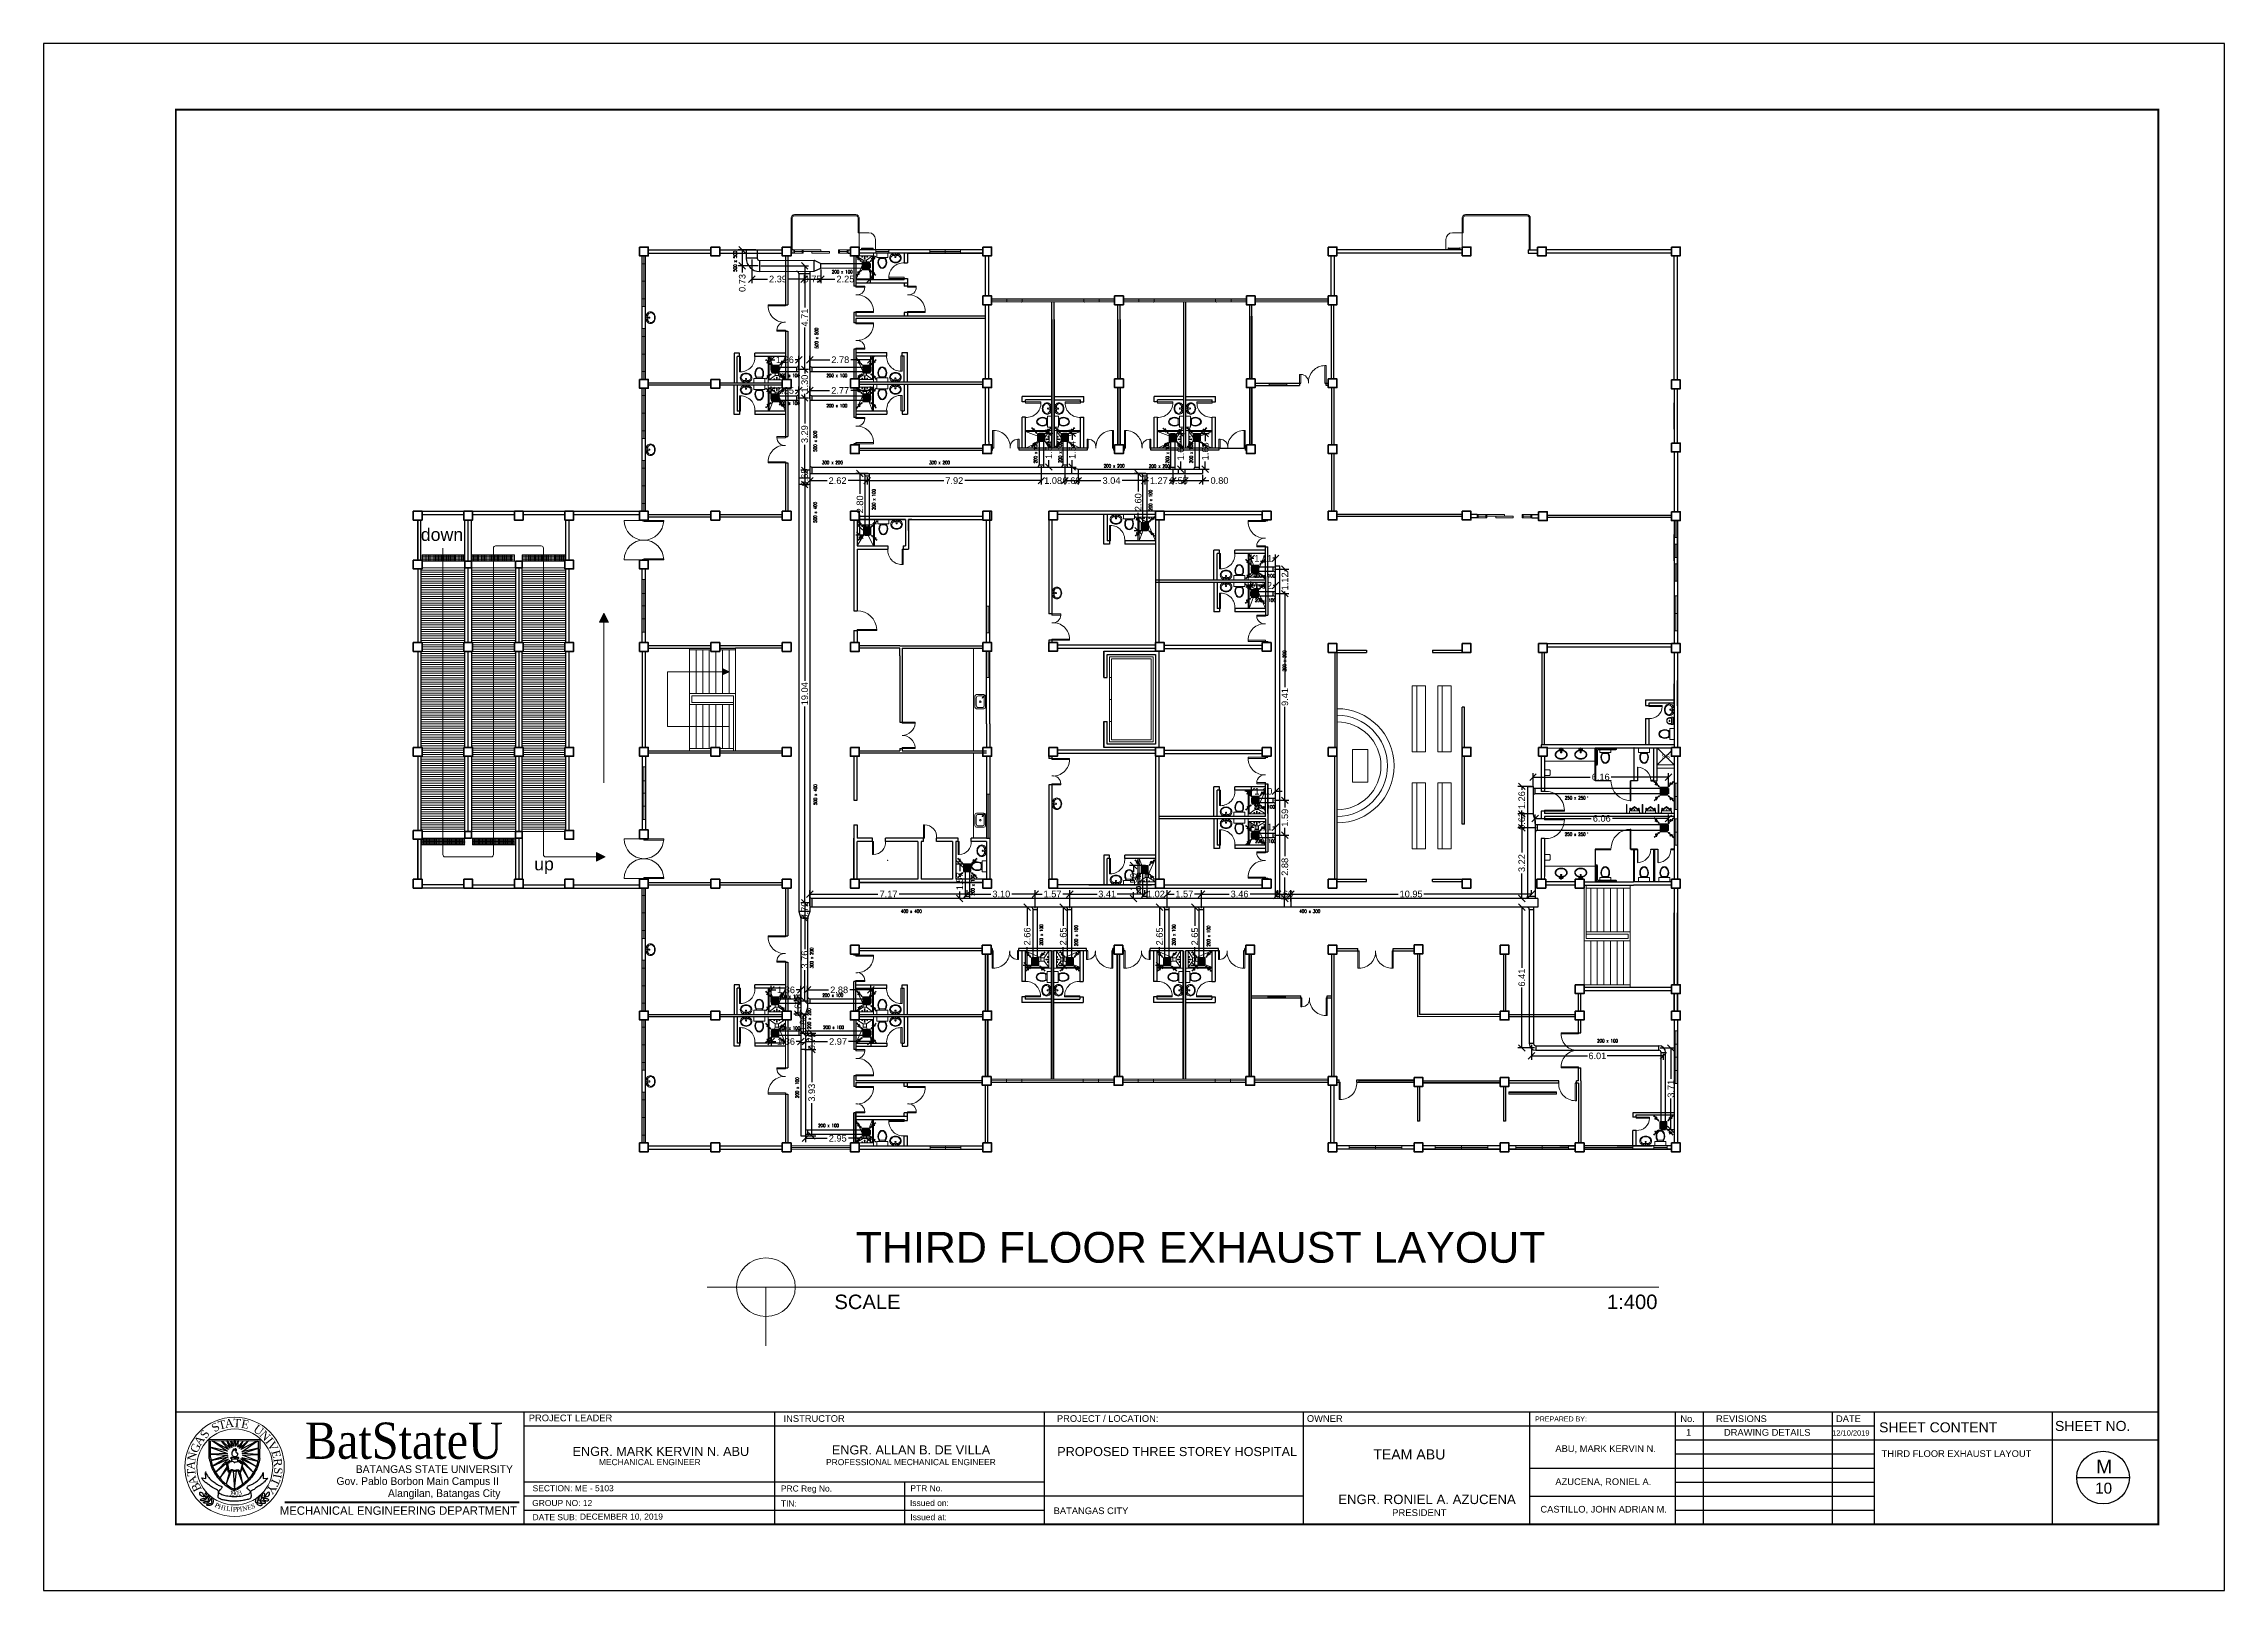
# Model space of a CAD drawing. Header units: millimetres. Extents: x 3 to 434, y 1 to 233.
# Drawn here: x 334.6 to 433.8, y 77.3 to 147.7 of the extents above; entities that cross this region are included whole.
import ezdxf
from ezdxf.enums import TextEntityAlignment as Align

# ---------------------------------------------------------------- set-up
doc = ezdxf.new("R2010")
doc.units = ezdxf.units.MM
doc.header["$MEASUREMENT"] = 0
doc.linetypes.add('HIDDEN2', pattern=[0.1875, 0.125, -0.0625])
for name, color, linetype in [('.1', 1, 'Continuous'), ('AIR', 7, 'Continuous'), ('AIR-00', 8, 'Continuous'), ('AIR-03', 30, 'Continuous'), ('dimen', 7, 'Continuous'), ('ducting label', 7, 'Continuous'), ('exhaust', 1, 'Continuous'), ('SHEET', 3, 'Continuous'), ('text', 7, 'Continuous')]:
    doc.layers.add(name, color=color, linetype=linetype)
for name, color, linetype, lineweight in [('door', 234, 'Continuous', 13), ('road', 1, 'Continuous', 20), ('stair', 134, 'Continuous', 0), ('texts', 2, 'Continuous', 18), ('WALL', 4, 'Continuous', 30), ('walls', 4, 'Continuous', 30)]:
    doc.layers.add(name, color=color, linetype=linetype, lineweight=lineweight)
doc.styles.add('Arch-Dim', font='simplex.shx', dxfattribs={"width": 0.75})
doc.styles.add('arial', font='arial.ttf')
doc.styles.add('CGOTHIC', font='GOTHIC.TTF')
doc.styles.add('GARAMOND', font='GARA.TTF')
doc.styles.get("Standard").update_dxf_attribs({"font": 'arial.ttf'})
doc.styles.add('SWISSLT175', font='swissl.ttf', dxfattribs={"height": 0.175})
doc.dimstyles.new('Copy of dimension', dxfattribs={"dimtxt": 0.3, "dimasz": 0.3, "dimexe": 0.18, "dimexo": 0.0625, "dimgap": 0.09, "dimtad": 0, "dimzin": 0, "dimdsep": 46, "dimtxsty": 'Standard', "dimblk": 'OBLIQUE', "dimcen": 0.09, "dimclrd": 256, "dimclre": 256, "dimclrt": 256, "dimadec": 0, "dimazin": 0, "dimtfac": 1, "dimtofl": 0, "dimtmove": 0, "dimatfit": 3, "dimldrblk": 'OBLIQUE', "dimfxl": 1, "dimtolj": 1, "dimtzin": 0, "dimarcsym": 0})

msp = doc.modelspace()

# ---------------------------------------------------------------- texts
at = {"color": 0, "linetype": 'ByBlock', "lineweight": 9}
for s, height, p in [('THIRD FLOOR EXHAUST LAYOUT', 1.4, (371.532, 92.186)), ('SCALE                                                                                                                              1:400', 0.657637, (370.563, 90.078))]:
    msp.add_text(s, height=height, dxfattribs=at).set_placement(p)
at = {"color": 8, "lineweight": -2, "ltscale": 0.4, "insert": (352.7, 125.324), "char_height": 0.5778, "width": 0.90467, "attachment_point": 5, "line_spacing_factor": 0.9, "style": 'SWISSLT175'}
msp.add_mtext('down', dxfattribs=at)
at = {"color": 8, "linetype": 'ByBlock', "lineweight": 9, "ltscale": 0.4, "insert": (408.408, 115.229), "char_height": 0.2, "attachment_point": 5, "line_spacing_factor": 0.9, "style": 'SWISSLT175'}
msp.add_mtext('SS', dxfattribs=at)
at = {"color": 8, "lineweight": -2, "ltscale": 0.4, "insert": (357.344, 110.247), "char_height": 0.5778, "attachment_point": 5, "line_spacing_factor": 0.9, "style": 'SWISSLT175'}
msp.add_mtext('up', dxfattribs=at)
at = {"attachment_point": 1}
for s, insert, char_height, width, rotation in [('{\\fTimes New Roman|b0|i0|c0|p18;\\C1;S}', (341.655, 84.362), 0.37713, 29.67394, 56.11039), ('{\\fTimes New Roman|b0|i0|c0|p18;\\C1;S}', (342.154, 84.777), 0.37713, 29.67394, 33.23179), ('{\\fTimes New Roman|b0|i0|c0|p18;\\C1;T}', (342.47, 84.954), 0.37713, 29.67394, 14.44799), ('{\\fTimes New Roman|b0|i0|c0|p18;\\C1;A}', (342.793, 85.051), 0.37713, 29.67394, 5.71852), ('{\\fTimes New Roman|b0|i0|c0|p18;\\C1;T}', (343.209, 85.085), 0.37713, 0.3193, 356.81503), ('{\\fTimes New Roman|b0|i0|c0|p18;\\C1;E}', (343.606, 85.057), 0.37713, 29.67394, 348.69045), ('{\\fTimes New Roman|b0|i0|c0|p18;\\C1;U}', (344.298, 84.848), 0.37713, 29.67394, 323.50126), ('{\\fTimes New Roman|b0|i0|c0|p18;\\C1;N}', (344.634, 84.591), 0.37713, 29.67394, 314.13564), ('{\\fTimes New Roman|b0|i0|c0|p18;\\C1;N}', (341.092, 83.21), 0.37713, 29.67394, 77.56161), ('{\\fTimes New Roman|b0|i0|c0|p18;\\C1;G}', (341.215, 83.648), 0.37713, 29.67394, 65.93474), ('{\\fTimes New Roman|b0|i0|c0|p18;\\C1;A}', (341.38, 84.035), 0.37713, 29.67394, 56.11039), ('{\\fTimes New Roman|b0|i0|c0|p18;\\C1;I}', (344.934, 84.277), 0.37713, 29.67394, 308.6454), ('{\\fTimes New Roman|b0|i0|c0|p18;\\C1;V}', (345.066, 84.108), 0.37713, 29.67394, 298.20017), ('{\\fTimes New Roman|b0|i0|c0|p18;\\C1;E}', (345.29, 83.696), 0.37713, 29.67394, 285.47868), ('{\\fTimes New Roman|b0|i0|c0|p18;\\C1;A}', (341.061, 82.776), 0.37713, 29.67394, 85.53705), ('{\\fTimes New Roman|b0|i0|c0|p18;\\C1;T}', (341.112, 82.455), 0.37713, 29.67394, 94.26652), ('{\\fTimes New Roman|b0|i0|c0|p18;\\C1;A}', (341.246, 82.022), 0.37713, 29.67394, 110.36673), ('{\\fTimes New Roman|b0|i0|c0|p18;\\C1;I}', (345.404, 82.537), 0.37713, 29.67394, 259.8108), ('{\\fTimes New Roman|b0|i0|c0|p18;\\C1;R}', (345.398, 83.304), 0.37713, 29.67394, 276.19955), ('{\\fTimes New Roman|b0|i0|c0|p18;\\C1;S}', (345.446, 82.862), 0.37713, 29.67394, 266.05857), ('{\\fTimes New Roman|b0|i0|c0|p18;\\C1;B}', (341.428, 81.716), 0.37713, 29.67394, 115.18408), ('{\\fTimes New Roman|b0|i0|c0|p18;\\C1;1}', (343.045, 81.821), 0.21119, 29.67394, 350.69674), ('{\\fTimes New Roman|b0|i0|c0|p18;\\C1;9}', (343.126, 81.799), 0.21119, 29.67394, 359.89652), ('{\\fTimes New Roman|b0|i0|c0|p18;\\C1;0}', (343.283, 81.795), 0.21119, 29.67394, 359.89652), ('{\\fTimes New Roman|b0|i0|c0|p18;\\C1;3}', (343.397, 81.797), 0.21119, 29.67394, 14.57269), ('{\\fTimes New Roman|b0|i0|c0|p18;\\C1;Y}', (345.207, 81.941), 0.37713, 29.67394, 237.49398), ('{\\fTimes New Roman|b0|i0|c0|p18;\\C1;T}', (345.357, 82.292), 0.37713, 29.67394, 245.97799), ('{\\fTimes New Roman|b0|i0|c0|p18;\\C1;P}', (342.423, 81.277), 0.21119, 29.67394, 333.24497), ('{\\fTimes New Roman|b0|i0|c0|p18;\\C1;P}', (342.429, 81.277), 0.21119, 29.67394, 333.24497), ('{\\fTimes New Roman|b0|i0|c0|p18;\\C1;H}', (342.555, 81.202), 0.21119, 29.67394, 342.36893), ('{\\fTimes New Roman|b0|i0|c0|p18;\\C1;I}', (342.77, 81.133), 0.21119, 29.67394, 350.74463), ('{\\fTimes New Roman|b0|i0|c0|p18;\\C1;L}', (342.9, 81.113), 0.21119, 29.67394, 350.69674), ('{\\fTimes New Roman|b0|i0|c0|p18;\\C1;I}', (343.076, 81.08), 0.21119, 29.67394, 357.83253), ('{\\fTimes New Roman|b0|i0|c0|p18;\\C1;P}', (343.182, 81.07), 0.21119, 29.67394, 359.89652), ('{\\fTimes New Roman|b0|i0|c0|p18;\\C1;P}', (343.316, 81.064), 0.21119, 29.67394, 7.51618), ('{\\fTimes New Roman|b0|i0|c0|p18;\\C1;I}', (343.477, 81.071), 0.21119, 29.67394, 9.03911), ('{\\fTimes New Roman|b0|i0|c0|p18;\\C1;N}', (343.586, 81.081), 0.21119, 29.67394, 12.92447), ('{\\fTimes New Roman|b0|i0|c0|p18;\\C1;E}', (343.809, 81.137), 0.21119, 29.67394, 14.57269), ('{\\fTimes New Roman|b0|i0|c0|p18;\\C1;S}', (343.988, 81.189), 0.21119, 29.67394, 14.57269)]:
    msp.add_mtext(s, dxfattribs=dict(at, insert=insert, char_height=char_height, width=width, rotation=rotation))
at = {"layer": 'ducting label', "color": 240, "linetype": 'Continuous', "lineweight": 25, "true_color": 0xed1f24, "char_height": 0.15, "attachment_point": 1, "rotation": 90, "style": 'Arch-Dim'}
for s, insert in [('\\A1;500 x 500', (365.965, 137.287)), ('\\A1;500 x 500', (369.678, 133.792)), ('\\A1;500 x 500', (369.616, 129.098)), ('\\A1;200 x 100', (379.647, 128.569)), ('\\A1;200 x 100', (380.766, 128.582)), ('\\A1;200 x 100', (385.651, 128.562)), ('\\A1;200 x 100', (386.73, 128.574)), ('\\A1;200 x 100', (372.282, 126.445)), ('\\A1;200 x 100', (384.881, 126.41)), ('\\A1;500 x 400', (369.616, 125.861)), ('\\A1;500 x 400', (369.621, 113.012))]:
    msp.add_mtext_dynamic_manual_height_columns(s, width=1.19515, gutter_width=1.011, heights=[0], dxfattribs=dict(at, insert=insert))
at = {"layer": 'ducting label', "color": 3, "linetype": 'Continuous', "lineweight": 25, "char_height": 0.15, "attachment_point": 1, "style": 'Arch-Dim'}
for s, insert in [('\\A1;{\\C240;\\c2367469;200 x 100}', (370.446, 137.363)), ('\\A1;{\\C240;\\c2367469;200 x 100}', (368.037, 132.645)), ('\\A1;{\\C240;\\c2367469;200 x 100}', (370.199, 132.645)), ('\\A1;{\\C240;\\c2367469;200 x 100}', (368.037, 131.382)), ('\\A1;{\\C240;\\c2367469;200 x 100}', (370.199, 131.268)), ('\\A1;{\\C240;\\c2367469;300 x 200}', (369.995, 128.679)), ('\\A1;{\\C240;\\c2367469;300 x 200}', (374.875, 128.679)), ('\\A1;{\\C240;\\c2367469;200 x 200}', (382.822, 128.524)), ('\\A1;{\\C240;\\c2367469;200 x 200}', (384.883, 128.516)), ('\\A1;{\\C240;\\c2367469;200 x 100}', (389.679, 123.526)), ('\\A1;{\\C240;\\c2367469;200 x 100}', (389.708, 122.41)), ('\\A1;{\\C240;\\c2367469;250 x 250}', (403.813, 113.42)), ('\\A1;{\\C240;\\c2367469;200 x 100}', (389.665, 113.01)), ('\\A1;{\\C240;\\c2367469;200 x 100}', (389.714, 111.452)), ('\\A1;{\\C240;\\c2367469;250 x 250}', (403.813, 111.762)), ('\\A1;{\\C240;\\c2367469;400 x 400}', (373.589, 108.259)), ('\\A1;{\\C240;\\c2367469;400 x 300}', (391.729, 108.259)), ('\\A1;{\\C240;\\c2367469;200 x 100}', (368.065, 104.384)), ('\\A1;{\\C240;\\c2367469;200 x 100}', (370.013, 104.435)), ('\\A1;{\\C240;\\c2367469;200 x 100}', (368.053, 102.938)), ('\\A1;{\\C240;\\c2367469;200 x 100}', (370.051, 102.975)), ('\\A1;{\\C240;\\c2367469;200 x 100}', (405.286, 102.365)), ('\\A1;{\\C240;\\c2367469;200 x 100}', (369.823, 98.507))]:
    msp.add_mtext_dynamic_manual_height_columns(s, width=1.19515, gutter_width=1.011, heights=[0], dxfattribs=dict(at, insert=insert))
at = {"layer": 'exhaust', "color": 240, "linetype": 'Continuous', "lineweight": 25, "true_color": 0xed1f24, "char_height": 0.15, "attachment_point": 1, "rotation": 90, "style": 'Arch-Dim'}
for s, insert in [('\\A1;200 x 200', (390.978, 119.1)), ('\\A1;200 x 100', (376.794, 108.901)), ('\\A1;200 x 100', (384.344, 108.988)), ('\\A1;200 x 100', (379.909, 106.629)), ('\\A1;200 x 100', (381.497, 106.597)), ('\\A1;200 x 100', (385.935, 106.629)), ('\\A1;200 x 100', (387.522, 106.578)), ('\\A1;300 x 200', (369.453, 105.581)), ('\\A1;200 x 200', (369.346, 102.816)), ('\\A1;200 x 100', (368.799, 99.676))]:
    msp.add_mtext_dynamic_manual_height_columns(s, width=1.19515, gutter_width=1.011, heights=[0], dxfattribs=dict(at, insert=insert))
at = {"layer": 'SHEET', "color": 1, "style": 'arial'}
for s, height, p in [('M', 0.624, (428.006, 82.594)), ('10', 0.4993, (427.954, 81.676))]:
    msp.add_text(s, height=height, dxfattribs=at).set_placement(p)
at = {"layer": 'text', "width": 1}
for s, height, style, p in [('BatStateU', 1.6503, 'GARAMOND', (350.965, 83.263)), ('Gov. Pablo Borbon Main Campus II', 0.35128, 'CGOTHIC', (351.592, 82.072)), ('BATANGAS STATE UNIVERSITY', 0.35128, 'CGOTHIC', (352.351, 82.617)), ('Alangilan, Batangas City', 0.35128, 'CGOTHIC', (352.8, 81.523))]:
    msp.add_text(s, height=height, dxfattribs=dict(at, style=style)).set_placement(p, align=Align.CENTER)
at = {"layer": 'text', "style": 'arial'}
for s, height, p in [('PROJECT LEADER', 0.30409, (356.651, 84.971)), ('INSTRUCTOR', 0.304, (368.249, 84.944)), ('PROJECT / LOCATION:', 0.30402, (380.692, 84.944)), ('PROJECT / LOCATION:', 0.30402, (380.692, 84.944)), ('PROJECT / LOCATION:', 0.30402, (380.692, 84.944)), ('OWNER', 0.304, (392.073, 84.944)), ('PREPARED BY: ', 0.22802, (402.464, 84.962)), ('No.', 0.304, (409.073, 84.936)), ('1', 0.304, (409.335, 84.317)), ('REVISIONS', 0.304, (410.698, 84.936)), ('DRAWING DETAILS', 0.30402, (411.059, 84.312)), ('12/10/2019', 0.2432, (415.986, 84.317)), ('DATE', 0.304, (416.16, 84.936)), ('SHEET CONTENT', 0.45603, (418.122, 84.467)), ('SHEET NO.', 0.456, (426.129, 84.53)), ('ENGR. MARK KERVIN N. ABU', 0.41257, (358.645, 83.394)), ('ENGR. ALLAN B. DE VILLA', 0.41257, (370.449, 83.462)), ('PROPOSED THREE STOREY HOSPITAL', 0.41257, (380.707, 83.386)), ('TEAM ABU', 0.4598, (395.093, 83.232)), ('ABU, MARK KERVIN N.', 0.30402, (403.384, 83.573)), ('THIRD FLOOR EXHAUST LAYOUT', 0.30402, (418.234, 83.346)), ('MECHANICAL ENGINEER', 0.27505, (359.842, 82.973)), ('PROFESSIONAL MECHANICAL ENGINEER', 0.27505, (370.183, 82.973)), ('SECTION: ME - 5103', 0.27505, (356.825, 81.786)), ('PRC Reg No.', 0.27505, (368.128, 81.773)), ('PTR No.', 0.275, (374.023, 81.786)), ('ENGR. RONIEL A. AZUCENA', 0.43038, (393.498, 81.202)), ('AZUCENA, RONIEL A.', 0.30402, (403.384, 82.068)), ('GROUP NO: 12', 0.27505, (356.807, 81.113)), ('DATE SUB:', 0.275, (356.822, 80.469)), ('DECEMBER 10, 2019', 0.27505, (358.979, 80.496)), ('TIN:', 0.275, (368.128, 81.09)), ('Issued on:', 0.275, (374.004, 81.113)), ('Issued at:', 0.275, (374.02, 80.469)), ('BATANGAS CITY', 0.30402, (380.545, 80.745)), ('PRESIDENT', 0.3099, (395.951, 80.658)), ('CASTILLO, JOHN ADRIAN M.', 0.30402, (402.704, 80.816))]:
    msp.add_text(s, height=height, dxfattribs=at).set_placement(p)
at = {"layer": 'WALL', "color": 250, "linetype": 'Continuous', "lineweight": 0, "insert": (345.32, 81.098), "char_height": 0.38403, "width": 12.18966, "attachment_point": 1}
msp.add_mtext('{\\fCentury Gothic|b0|i0|c0|p34;\\C7;MECHANICAL ENGINEERING DEPARTMENT}', dxfattribs=at)

# ---------------------------------------------------------------- blocks, each defined once
blk = doc.blocks.new('GRILL-C-IN')
at = {"layer": 'AIR-00', "ltscale": 3}
for p, q in [((-0.62, 0.6), (-0.67, 0.65)), ((-0.6, 0.62), (-0.65, 0.67)), ((-0.64, 0.64), (-0.3, 0.3)), ((0.64, 0.64), (0.3, 0.3)), ((0.6, 0.62), (0.65, 0.67)), ((0.62, 0.6), (0.67, 0.65)), ((-0.62, -0.6), (-0.67, -0.65)), ((-0.6, -0.62), (-0.65, -0.67)), ((-0.64, -0.64), (-0.3, -0.3)), ((0.64, -0.64), (0.3, -0.3)), ((0.6, -0.62), (0.65, -0.67)), ((0.62, -0.6), (0.67, -0.65))]:
    blk.add_line(p, q, dxfattribs=at)
at = {"layer": 'AIR-00', "color": 50}
for p, q in [((-0.19, 0.19), (0.19, -0.19)), ((0.19, 0.19), (-0.19, -0.19))]:
    blk.add_line(p, q, dxfattribs=at)
at = {"layer": 'AIR-00', "ltscale": 3}
for points in [[(-0.36, 0.39), (-0.39, 0.36), (-0.3, 0.3)], [(0.39, 0.36), (0.36, 0.39), (0.3, 0.3)], [(-0.36, -0.39), (-0.39, -0.36), (-0.3, -0.3)], [(0.39, -0.36), (0.36, -0.39), (0.3, -0.3)]]:
    blk.add_lwpolyline(points, close=True, dxfattribs=at)
at = {"layer": 'AIR-00', "color": 50}
for points in [[(-0.19, -0.19), (0.19, -0.19), (0.19, 0.19), (-0.19, 0.19)], [(-0.12, -0.12), (0.12, -0.12), (0.12, 0.12), (-0.12, 0.12)], [(-0.06, -0.06), (0.06, -0.06), (0.06, 0.06), (-0.06, 0.06)]]:
    blk.add_lwpolyline(points, close=True, dxfattribs=at)
at = {"layer": 'AIR-00', "ltscale": 3}
for points in [[(-0.44, 0.44), (-0.51, 0.4), (-0.43, 0.51), (-0.57, 0.43), (-0.48, 0.6), (-0.56, 0.56)], [(0.44, 0.44), (0.4, 0.51), (0.51, 0.43), (0.43, 0.57), (0.6, 0.48), (0.56, 0.56)], [(-0.44, -0.44), (-0.51, -0.4), (-0.43, -0.51), (-0.57, -0.43), (-0.48, -0.6), (-0.56, -0.56)], [(0.44, -0.44), (0.4, -0.51), (0.51, -0.43), (0.43, -0.57), (0.6, -0.48), (0.56, -0.56)]]:
    blk.add_spline(points, degree=3, dxfattribs=at)
for points in [[(-0.3, 0.3), (-0.36, 0.39), (-0.39, 0.36)], [(0.3, 0.3), (0.39, 0.36), (0.36, 0.39)], [(-0.3, -0.3), (-0.36, -0.39), (-0.39, -0.36)], [(0.3, -0.3), (0.39, -0.36), (0.36, -0.39)]]:
    blk.add_solid(points, dxfattribs=at)
at = {"layer": 'AIR-03', "color": 6}
blk.add_lwpolyline([(-0.25, -0.25), (0.25, -0.25), (0.25, 0.25), (-0.25, 0.25)], close=True, dxfattribs=at)
blk = doc.blocks.new('_Oblique')
at = {"color": 0, "linetype": 'ByBlock', "lineweight": -2}
blk.add_line((-0.5, -0.5), (0.5, 0.5), dxfattribs=at)
blk = doc.blocks.new('*D107')
at = {"layer": 'Defpoints', "color": 0, "transparency": 16777216}
for p in [(367.046, 138.286), (366.368, 137.555), (367.15, 137.555)]:
    blk.add_point(p, dxfattribs=at)
at = {"layer": 'dimen', "lineweight": -2, "transparency": 16777216}
for p, q in [((366.983, 138.286), (366.188, 138.286)), ((366.368, 138.286), (366.368, 137.555)), ((367.087, 137.555), (366.188, 137.555)), ((366.368, 137.555), (366.368, 137.255))]:
    blk.add_line(p, q, dxfattribs=at)
at = {"layer": 'dimen', "lineweight": -2, "transparency": 16777216, "xscale": 0.3, "yscale": 0.3, "zscale": 0.3}
for p, rotation in [((366.368, 138.286), 90), ((366.368, 137.555), 270)]:
    blk.add_blockref('_Oblique', p, dxfattribs=dict(at, rotation=rotation))
at = {"layer": 'dimen', "transparency": 16777216, "insert": (366.368, 136.776), "char_height": 0.3, "attachment_point": 5, "rotation": 90}
blk.add_mtext('\\A1;0.73', dxfattribs=at)
blk = doc.blocks.new('*D108')
at = {"layer": 'Defpoints', "color": 0, "transparency": 16777216}
for p in [(366.799, 137.904), (369.191, 137.207), (369.191, 136.954)]:
    blk.add_point(p, dxfattribs=at)
at = {"layer": 'dimen', "lineweight": -2, "transparency": 16777216}
for p, q in [((366.799, 137.841), (366.799, 136.774)), ((369.191, 137.144), (369.191, 136.774)), ((366.799, 136.954), (367.513, 136.954)), ((369.191, 136.954), (368.478, 136.954))]:
    blk.add_line(p, q, dxfattribs=at)
at = {"layer": 'dimen', "lineweight": -2, "transparency": 16777216, "xscale": 0.3, "yscale": 0.3, "zscale": 0.3, "rotation": 180}
blk.add_blockref('_Oblique', (366.799, 136.954), dxfattribs=at)
at = {"layer": 'dimen', "lineweight": -2, "transparency": 16777216, "xscale": 0.3, "yscale": 0.3, "zscale": 0.3}
blk.add_blockref('_Oblique', (369.191, 136.954), dxfattribs=at)
at = {"layer": 'dimen', "transparency": 16777216, "insert": (367.995, 136.954), "char_height": 0.3, "attachment_point": 5}
blk.add_mtext('\\A1;2.39', dxfattribs=at)
blk = doc.blocks.new('*D109')
at = {"layer": 'Defpoints', "color": 0, "transparency": 16777216}
for p in [(369.191, 137.207), (369.941, 137.458), (369.941, 136.954)]:
    blk.add_point(p, dxfattribs=at)
at = {"layer": 'dimen', "lineweight": -2, "transparency": 16777216}
for p, q in [((369.191, 137.144), (369.191, 136.774)), ((369.941, 137.396), (369.941, 136.774)), ((369.191, 136.954), (369.941, 136.954))]:
    blk.add_line(p, q, dxfattribs=at)
at = {"layer": 'dimen', "lineweight": -2, "transparency": 16777216, "xscale": 0.3, "yscale": 0.3, "zscale": 0.3, "rotation": 180}
blk.add_blockref('_Oblique', (369.191, 136.954), dxfattribs=at)
at = {"layer": 'dimen', "lineweight": -2, "transparency": 16777216, "xscale": 0.3, "yscale": 0.3, "zscale": 0.3}
blk.add_blockref('_Oblique', (369.941, 136.954), dxfattribs=at)
at = {"layer": 'dimen', "transparency": 16777216, "insert": (369.566, 136.954), "char_height": 0.3, "attachment_point": 5}
blk.add_mtext('\\A1;0.75', dxfattribs=at)
blk = doc.blocks.new('*D110')
at = {"layer": 'Defpoints', "color": 0, "transparency": 16777216}
for p in [(369.941, 137.458), (372.189, 137.459), (372.189, 136.954)]:
    blk.add_point(p, dxfattribs=at)
at = {"layer": 'dimen', "lineweight": -2, "transparency": 16777216}
for p, q in [((369.941, 137.396), (369.941, 136.774)), ((372.189, 137.396), (372.189, 136.774)), ((369.941, 136.954), (370.582, 136.954)), ((372.189, 136.954), (371.548, 136.954))]:
    blk.add_line(p, q, dxfattribs=at)
at = {"layer": 'dimen', "lineweight": -2, "transparency": 16777216, "xscale": 0.3, "yscale": 0.3, "zscale": 0.3, "rotation": 180}
blk.add_blockref('_Oblique', (369.941, 136.954), dxfattribs=at)
at = {"layer": 'dimen', "lineweight": -2, "transparency": 16777216, "xscale": 0.3, "yscale": 0.3, "zscale": 0.3}
blk.add_blockref('_Oblique', (372.189, 136.954), dxfattribs=at)
at = {"layer": 'dimen', "transparency": 16777216, "insert": (371.065, 136.954), "char_height": 0.3, "attachment_point": 5}
blk.add_mtext('\\A1;2.25', dxfattribs=at)
blk = doc.blocks.new('*D111')
at = {"layer": 'Defpoints', "color": 0, "transparency": 16777216}
for p in [(367.15, 137.555), (368.841, 132.847), (369.21, 132.847)]:
    blk.add_point(p, dxfattribs=at)
at = {"layer": 'dimen', "lineweight": -2, "transparency": 16777216}
for p, q in [((367.212, 137.555), (369.39, 137.555)), ((369.21, 137.555), (369.21, 135.658)), ((369.21, 132.847), (369.21, 134.745)), ((368.904, 132.847), (369.39, 132.847))]:
    blk.add_line(p, q, dxfattribs=at)
at = {"layer": 'dimen', "lineweight": -2, "transparency": 16777216, "xscale": 0.3, "yscale": 0.3, "zscale": 0.3}
for p, rotation in [((369.21, 137.555), 90), ((369.21, 132.847), 270)]:
    blk.add_blockref('_Oblique', p, dxfattribs=dict(at, rotation=rotation))
at = {"layer": 'dimen', "transparency": 16777216, "insert": (369.21, 135.201), "char_height": 0.3, "attachment_point": 5, "rotation": 90}
blk.add_mtext('\\A1;4.71', dxfattribs=at)
blk = doc.blocks.new('*D112')
at = {"layer": 'Defpoints', "color": 0, "transparency": 16777216}
for p in [(368.841, 132.847), (368.841, 131.543), (369.21, 131.543)]:
    blk.add_point(p, dxfattribs=at)
at = {"layer": 'dimen', "lineweight": -2, "transparency": 16777216}
for p, q in [((368.904, 132.847), (369.39, 132.847)), ((369.21, 132.847), (369.21, 132.66)), ((368.904, 131.543), (369.39, 131.543)), ((369.21, 131.543), (369.21, 131.73))]:
    blk.add_line(p, q, dxfattribs=at)
at = {"layer": 'dimen', "lineweight": -2, "transparency": 16777216, "xscale": 0.3, "yscale": 0.3, "zscale": 0.3}
for p, rotation in [((369.21, 132.847), 90), ((369.21, 131.543), 270)]:
    blk.add_blockref('_Oblique', p, dxfattribs=dict(at, rotation=rotation))
at = {"layer": 'dimen', "transparency": 16777216, "insert": (369.21, 132.195), "char_height": 0.3, "attachment_point": 5, "rotation": 90}
blk.add_mtext('\\A1;1.30', dxfattribs=at)
blk = doc.blocks.new('*D113')
at = {"layer": 'Defpoints', "color": 0, "transparency": 16777216}
for p in [(367.679, 133.281), (367.679, 132.747), (368.941, 132.747)]:
    blk.add_point(p, dxfattribs=at)
at = {"layer": 'dimen', "lineweight": -2, "transparency": 16777216}
for p, q in [((367.679, 132.81), (367.679, 133.461)), ((367.679, 133.281), (367.845, 133.281)), ((368.941, 133.281), (368.775, 133.281)), ((368.941, 132.81), (368.941, 133.461))]:
    blk.add_line(p, q, dxfattribs=at)
at = {"layer": 'dimen', "lineweight": -2, "transparency": 16777216, "xscale": 0.3, "yscale": 0.3, "zscale": 0.3, "rotation": 180}
blk.add_blockref('_Oblique', (367.679, 133.281), dxfattribs=at)
at = {"layer": 'dimen', "lineweight": -2, "transparency": 16777216, "xscale": 0.3, "yscale": 0.3, "zscale": 0.3}
blk.add_blockref('_Oblique', (368.941, 133.281), dxfattribs=at)
at = {"layer": 'dimen', "transparency": 16777216, "insert": (368.31, 133.281), "char_height": 0.3, "attachment_point": 5}
blk.add_mtext('\\A1;1.26', dxfattribs=at)
blk = doc.blocks.new('*D114')
at = {"layer": 'Defpoints', "color": 0, "transparency": 16777216}
for p in [(372.22, 133.281), (369.441, 132.747), (372.22, 132.747)]:
    blk.add_point(p, dxfattribs=at)
at = {"layer": 'dimen', "lineweight": -2, "transparency": 16777216}
for p, q in [((369.441, 132.81), (369.441, 133.461)), ((369.441, 133.281), (370.348, 133.281)), ((372.22, 133.281), (371.313, 133.281)), ((372.22, 132.81), (372.22, 133.461))]:
    blk.add_line(p, q, dxfattribs=at)
at = {"layer": 'dimen', "lineweight": -2, "transparency": 16777216, "xscale": 0.3, "yscale": 0.3, "zscale": 0.3, "rotation": 180}
blk.add_blockref('_Oblique', (369.441, 133.281), dxfattribs=at)
at = {"layer": 'dimen', "lineweight": -2, "transparency": 16777216, "xscale": 0.3, "yscale": 0.3, "zscale": 0.3}
blk.add_blockref('_Oblique', (372.22, 133.281), dxfattribs=at)
at = {"layer": 'dimen', "transparency": 16777216, "insert": (370.831, 133.281), "char_height": 0.3, "attachment_point": 5}
blk.add_mtext('\\A1;2.78', dxfattribs=at)
blk = doc.blocks.new('*D115')
at = {"layer": 'Defpoints', "color": 0, "transparency": 16777216}
for p in [(367.688, 131.885), (367.688, 131.443), (368.941, 131.443)]:
    blk.add_point(p, dxfattribs=at)
at = {"layer": 'dimen', "lineweight": -2, "transparency": 16777216}
for p, q in [((367.688, 131.506), (367.688, 132.065)), ((368.941, 131.506), (368.941, 132.065)), ((367.688, 131.885), (367.848, 131.885)), ((368.941, 131.885), (368.781, 131.885))]:
    blk.add_line(p, q, dxfattribs=at)
at = {"layer": 'dimen', "lineweight": -2, "transparency": 16777216, "xscale": 0.3, "yscale": 0.3, "zscale": 0.3, "rotation": 180}
blk.add_blockref('_Oblique', (367.688, 131.885), dxfattribs=at)
at = {"layer": 'dimen', "lineweight": -2, "transparency": 16777216, "xscale": 0.3, "yscale": 0.3, "zscale": 0.3}
blk.add_blockref('_Oblique', (368.941, 131.885), dxfattribs=at)
at = {"layer": 'dimen', "transparency": 16777216, "insert": (368.315, 131.885), "char_height": 0.3, "attachment_point": 5}
blk.add_mtext('\\A1;1.25', dxfattribs=at)
blk = doc.blocks.new('*D116')
at = {"layer": 'Defpoints', "color": 0, "transparency": 16777216}
for p in [(369.441, 131.443), (372.212, 131.885), (372.212, 131.443)]:
    blk.add_point(p, dxfattribs=at)
at = {"layer": 'dimen', "lineweight": -2, "transparency": 16777216}
for p, q in [((369.441, 131.506), (369.441, 132.065)), ((372.212, 131.506), (372.212, 132.065)), ((369.441, 131.885), (370.344, 131.885)), ((372.212, 131.885), (371.309, 131.885))]:
    blk.add_line(p, q, dxfattribs=at)
at = {"layer": 'dimen', "lineweight": -2, "transparency": 16777216, "xscale": 0.3, "yscale": 0.3, "zscale": 0.3, "rotation": 180}
blk.add_blockref('_Oblique', (369.441, 131.885), dxfattribs=at)
at = {"layer": 'dimen', "lineweight": -2, "transparency": 16777216, "xscale": 0.3, "yscale": 0.3, "zscale": 0.3}
blk.add_blockref('_Oblique', (372.212, 131.885), dxfattribs=at)
at = {"layer": 'dimen', "transparency": 16777216, "insert": (370.826, 131.885), "char_height": 0.3, "attachment_point": 5}
blk.add_mtext('\\A1;2.77', dxfattribs=at)
blk = doc.blocks.new('*D117')
at = {"layer": 'Defpoints', "color": 0, "transparency": 16777216}
for p in [(368.841, 131.543), (369.21, 128.25), (369.541, 128.25)]:
    blk.add_point(p, dxfattribs=at)
at = {"layer": 'dimen', "lineweight": -2, "transparency": 16777216}
for p, q in [((368.904, 131.543), (369.39, 131.543)), ((369.21, 131.543), (369.21, 130.377)), ((369.21, 128.25), (369.21, 129.417)), ((369.479, 128.25), (369.03, 128.25))]:
    blk.add_line(p, q, dxfattribs=at)
at = {"layer": 'dimen', "lineweight": -2, "transparency": 16777216, "xscale": 0.3, "yscale": 0.3, "zscale": 0.3}
for p, rotation in [((369.21, 131.543), 90), ((369.21, 128.25), 270)]:
    blk.add_blockref('_Oblique', p, dxfattribs=dict(at, rotation=rotation))
at = {"layer": 'dimen', "transparency": 16777216, "insert": (369.21, 129.897), "char_height": 0.3, "attachment_point": 5, "rotation": 90}
blk.add_mtext('\\A1;3.29', dxfattribs=at)
blk = doc.blocks.new('*D118')
at = {"layer": 'Defpoints', "color": 0, "transparency": 16777216}
for p in [(369.541, 128.25), (369.191, 127.6), (369.21, 127.6)]:
    blk.add_point(p, dxfattribs=at)
at = {"layer": 'dimen', "lineweight": -2, "transparency": 16777216}
for p, q in [((369.479, 128.25), (369.03, 128.25)), ((369.21, 128.25), (369.21, 127.6)), ((369.254, 127.6), (369.39, 127.6))]:
    blk.add_line(p, q, dxfattribs=at)
at = {"layer": 'dimen', "lineweight": -2, "transparency": 16777216, "xscale": 0.3, "yscale": 0.3, "zscale": 0.3}
for p, rotation in [((369.21, 128.25), 90), ((369.21, 127.6), 270)]:
    blk.add_blockref('_Oblique', p, dxfattribs=dict(at, rotation=rotation))
at = {"layer": 'dimen', "transparency": 16777216, "insert": (369.21, 127.925), "char_height": 0.3, "attachment_point": 5, "rotation": 90}
blk.add_mtext('\\A1;0.65', dxfattribs=at)
blk = doc.blocks.new('*D119')
at = {"layer": 'Defpoints', "color": 0, "transparency": 16777216}
for p in [(369.441, 127.6), (369.21, 108.564), (369.541, 108.564)]:
    blk.add_point(p, dxfattribs=at)
at = {"layer": 'dimen', "lineweight": -2, "transparency": 16777216}
for p, q in [((369.379, 127.6), (369.03, 127.6)), ((369.21, 127.6), (369.21, 118.664)), ((369.21, 108.564), (369.21, 117.501)), ((369.479, 108.564), (369.03, 108.564))]:
    blk.add_line(p, q, dxfattribs=at)
at = {"layer": 'dimen', "lineweight": -2, "transparency": 16777216, "xscale": 0.3, "yscale": 0.3, "zscale": 0.3}
for p, rotation in [((369.21, 127.6), 90), ((369.21, 108.564), 270)]:
    blk.add_blockref('_Oblique', p, dxfattribs=dict(at, rotation=rotation))
at = {"layer": 'dimen', "transparency": 16777216, "insert": (369.21, 118.082), "char_height": 0.3, "attachment_point": 5, "rotation": 90}
blk.add_mtext('\\A1;19.04', dxfattribs=at)
blk = doc.blocks.new('*D120')
at = {"layer": 'Defpoints', "color": 0, "transparency": 16777216}
for p in [(369.541, 108.564), (369.191, 107.864), (369.21, 107.864)]:
    blk.add_point(p, dxfattribs=at)
at = {"layer": 'dimen', "lineweight": -2, "transparency": 16777216}
for p, q in [((369.479, 108.564), (369.03, 108.564)), ((369.21, 108.564), (369.21, 107.864)), ((369.254, 107.864), (369.39, 107.864))]:
    blk.add_line(p, q, dxfattribs=at)
at = {"layer": 'dimen', "lineweight": -2, "transparency": 16777216, "xscale": 0.3, "yscale": 0.3, "zscale": 0.3}
for p, rotation in [((369.21, 108.564), 90), ((369.21, 107.864), 270)]:
    blk.add_blockref('_Oblique', p, dxfattribs=dict(at, rotation=rotation))
at = {"layer": 'dimen', "transparency": 16777216, "insert": (369.21, 108.214), "char_height": 0.3, "attachment_point": 5, "rotation": 90}
blk.add_mtext('\\A1;0.70', dxfattribs=at)
blk = doc.blocks.new('*D121')
at = {"layer": 'Defpoints', "color": 0, "transparency": 16777216}
for p in [(369.21, 107.864), (368.941, 104.099), (369.21, 104.099)]:
    blk.add_point(p, dxfattribs=at)
at = {"layer": 'dimen', "lineweight": -2, "transparency": 16777216}
for p, q in [((369.147, 107.864), (369.03, 107.864)), ((369.21, 107.864), (369.21, 106.461)), ((369.21, 104.099), (369.21, 105.502)), ((369.004, 104.099), (369.39, 104.099))]:
    blk.add_line(p, q, dxfattribs=at)
at = {"layer": 'dimen', "lineweight": -2, "transparency": 16777216, "xscale": 0.3, "yscale": 0.3, "zscale": 0.3}
for p, rotation in [((369.21, 107.864), 90), ((369.21, 104.099), 270)]:
    blk.add_blockref('_Oblique', p, dxfattribs=dict(at, rotation=rotation))
at = {"layer": 'dimen', "transparency": 16777216, "insert": (369.21, 105.982), "char_height": 0.3, "attachment_point": 5, "rotation": 90}
blk.add_mtext('\\A1;3.76', dxfattribs=at)
blk = doc.blocks.new('*D122')
at = {"layer": 'Defpoints', "color": 0, "transparency": 16777216}
for p in [(368.901, 103.499), (368.941, 104.099), (369.141, 103.499)]:
    blk.add_point(p, dxfattribs=at)
at = {"layer": 'dimen', "lineweight": -2, "transparency": 16777216}
for p, q in [((368.879, 104.099), (368.721, 104.099)), ((369.079, 103.499), (368.721, 103.499)), ((368.901, 104.099), (368.901, 103.499))]:
    blk.add_line(p, q, dxfattribs=at)
at = {"layer": 'dimen', "lineweight": -2, "transparency": 16777216, "xscale": 0.3, "yscale": 0.3, "zscale": 0.3}
for p, rotation in [((368.901, 104.099), 90), ((368.901, 103.499), 270)]:
    blk.add_blockref('_Oblique', p, dxfattribs=dict(at, rotation=rotation))
at = {"layer": 'dimen', "transparency": 16777216, "insert": (368.901, 103.799), "char_height": 0.3, "attachment_point": 5, "rotation": 90}
blk.add_mtext('\\A1;0.60', dxfattribs=at)
blk = doc.blocks.new('*D123')
at = {"layer": 'Defpoints', "color": 0, "transparency": 16777216}
for p in [(367.678, 104.603), (367.678, 103.999), (369.041, 103.999)]:
    blk.add_point(p, dxfattribs=at)
at = {"layer": 'dimen', "lineweight": -2, "transparency": 16777216}
for p, q in [((367.678, 104.062), (367.678, 104.783)), ((367.678, 104.603), (367.894, 104.603)), ((369.041, 104.603), (368.825, 104.603)), ((369.041, 104.062), (369.041, 104.783))]:
    blk.add_line(p, q, dxfattribs=at)
at = {"layer": 'dimen', "lineweight": -2, "transparency": 16777216, "xscale": 0.3, "yscale": 0.3, "zscale": 0.3, "rotation": 180}
blk.add_blockref('_Oblique', (367.678, 104.603), dxfattribs=at)
at = {"layer": 'dimen', "lineweight": -2, "transparency": 16777216, "xscale": 0.3, "yscale": 0.3, "zscale": 0.3}
blk.add_blockref('_Oblique', (369.041, 104.603), dxfattribs=at)
at = {"layer": 'dimen', "transparency": 16777216, "insert": (368.36, 104.603), "char_height": 0.3, "attachment_point": 5}
blk.add_mtext('\\A1;1.36', dxfattribs=at)
blk = doc.blocks.new('*D124')
at = {"layer": 'Defpoints', "color": 0, "transparency": 16777216}
for p in [(372.218, 104.603), (369.341, 103.999), (372.218, 103.999)]:
    blk.add_point(p, dxfattribs=at)
at = {"layer": 'dimen', "lineweight": -2, "transparency": 16777216}
for p, q in [((369.341, 104.062), (369.341, 104.783)), ((369.341, 104.603), (370.297, 104.603)), ((372.218, 104.603), (371.262, 104.603)), ((372.218, 104.062), (372.218, 104.783))]:
    blk.add_line(p, q, dxfattribs=at)
at = {"layer": 'dimen', "lineweight": -2, "transparency": 16777216, "xscale": 0.3, "yscale": 0.3, "zscale": 0.3, "rotation": 180}
blk.add_blockref('_Oblique', (369.341, 104.603), dxfattribs=at)
at = {"layer": 'dimen', "lineweight": -2, "transparency": 16777216, "xscale": 0.3, "yscale": 0.3, "zscale": 0.3}
blk.add_blockref('_Oblique', (372.218, 104.603), dxfattribs=at)
at = {"layer": 'dimen', "transparency": 16777216, "insert": (370.78, 104.603), "char_height": 0.3, "attachment_point": 5}
blk.add_mtext('\\A1;2.88', dxfattribs=at)
blk = doc.blocks.new('*D125')
at = {"layer": 'Defpoints', "color": 0, "transparency": 16777216}
for p in [(369.141, 103.499), (368.941, 102.639), (369.141, 102.639)]:
    blk.add_point(p, dxfattribs=at)
at = {"layer": 'dimen', "lineweight": -2, "transparency": 16777216}
for p, q in [((369.141, 103.499), (369.141, 102.639)), ((369.204, 103.499), (369.321, 103.499)), ((369.004, 102.639), (369.321, 102.639))]:
    blk.add_line(p, q, dxfattribs=at)
at = {"layer": 'dimen', "lineweight": -2, "transparency": 16777216, "xscale": 0.3, "yscale": 0.3, "zscale": 0.3}
for p, rotation in [((369.141, 103.499), 90), ((369.141, 102.639), 270)]:
    blk.add_blockref('_Oblique', p, dxfattribs=dict(at, rotation=rotation))
at = {"layer": 'dimen', "transparency": 16777216, "insert": (369.141, 103.069), "char_height": 0.3, "attachment_point": 5, "rotation": 90}
blk.add_mtext('\\A1;0.86', dxfattribs=at)
blk = doc.blocks.new('*D126')
at = {"layer": 'Defpoints', "color": 0, "transparency": 16777216}
for p in [(367.679, 102.539), (369.041, 102.539), (367.679, 102.253)]:
    blk.add_point(p, dxfattribs=at)
at = {"layer": 'dimen', "lineweight": -2, "transparency": 16777216}
for p, q in [((367.679, 102.476), (367.679, 102.073)), ((369.041, 102.476), (369.041, 102.073)), ((367.679, 102.253), (367.895, 102.253)), ((369.041, 102.253), (368.826, 102.253))]:
    blk.add_line(p, q, dxfattribs=at)
at = {"layer": 'dimen', "lineweight": -2, "transparency": 16777216, "xscale": 0.3, "yscale": 0.3, "zscale": 0.3, "rotation": 180}
blk.add_blockref('_Oblique', (367.679, 102.253), dxfattribs=at)
at = {"layer": 'dimen', "lineweight": -2, "transparency": 16777216, "xscale": 0.3, "yscale": 0.3, "zscale": 0.3}
blk.add_blockref('_Oblique', (369.041, 102.253), dxfattribs=at)
at = {"layer": 'dimen', "transparency": 16777216, "insert": (368.36, 102.253), "char_height": 0.3, "attachment_point": 5}
blk.add_mtext('\\A1;1.36', dxfattribs=at)
blk = doc.blocks.new('*D127')
at = {"layer": 'Defpoints', "color": 0, "transparency": 16777216}
for p in [(369.241, 102.539), (372.216, 102.539), (372.216, 102.253)]:
    blk.add_point(p, dxfattribs=at)
at = {"layer": 'dimen', "lineweight": -2, "transparency": 16777216}
for p, q in [((369.241, 102.476), (369.241, 102.073)), ((372.216, 102.476), (372.216, 102.073)), ((369.241, 102.253), (370.247, 102.253)), ((372.216, 102.253), (371.211, 102.253))]:
    blk.add_line(p, q, dxfattribs=at)
at = {"layer": 'dimen', "lineweight": -2, "transparency": 16777216, "xscale": 0.3, "yscale": 0.3, "zscale": 0.3, "rotation": 180}
blk.add_blockref('_Oblique', (369.241, 102.253), dxfattribs=at)
at = {"layer": 'dimen', "lineweight": -2, "transparency": 16777216, "xscale": 0.3, "yscale": 0.3, "zscale": 0.3}
blk.add_blockref('_Oblique', (372.216, 102.253), dxfattribs=at)
at = {"layer": 'dimen', "transparency": 16777216, "insert": (370.729, 102.253), "char_height": 0.3, "attachment_point": 5}
blk.add_mtext('\\A1;2.97', dxfattribs=at)
blk = doc.blocks.new('*D128')
at = {"layer": 'Defpoints', "color": 0, "transparency": 16777216}
for p in [(369.341, 102.639), (369.141, 101.889), (369.532, 101.889)]:
    blk.add_point(p, dxfattribs=at)
at = {"layer": 'dimen', "lineweight": -2, "transparency": 16777216}
for p, q in [((369.404, 102.639), (369.712, 102.639)), ((369.532, 102.639), (369.532, 101.889)), ((369.204, 101.889), (369.712, 101.889))]:
    blk.add_line(p, q, dxfattribs=at)
at = {"layer": 'dimen', "lineweight": -2, "transparency": 16777216, "xscale": 0.3, "yscale": 0.3, "zscale": 0.3}
for p, rotation in [((369.532, 102.639), 90), ((369.532, 101.889), 270)]:
    blk.add_blockref('_Oblique', p, dxfattribs=dict(at, rotation=rotation))
at = {"layer": 'dimen', "transparency": 16777216, "insert": (369.532, 102.264), "char_height": 0.3, "attachment_point": 5, "rotation": 90}
blk.add_mtext('\\A1;0.75', dxfattribs=at)
blk = doc.blocks.new('*D129')
at = {"layer": 'Defpoints', "color": 0, "transparency": 16777216}
for p in [(369.141, 101.889), (369.141, 97.96), (369.532, 97.96)]:
    blk.add_point(p, dxfattribs=at)
at = {"layer": 'dimen', "lineweight": -2, "transparency": 16777216}
for p, q in [((369.204, 101.889), (369.712, 101.889)), ((369.532, 101.889), (369.532, 100.404)), ((369.532, 97.96), (369.532, 99.445)), ((369.204, 97.96), (369.712, 97.96))]:
    blk.add_line(p, q, dxfattribs=at)
at = {"layer": 'dimen', "lineweight": -2, "transparency": 16777216, "xscale": 0.3, "yscale": 0.3, "zscale": 0.3}
for p, rotation in [((369.532, 101.889), 90), ((369.532, 97.96), 270)]:
    blk.add_blockref('_Oblique', p, dxfattribs=dict(at, rotation=rotation))
at = {"layer": 'dimen', "transparency": 16777216, "insert": (369.532, 99.924), "char_height": 0.3, "attachment_point": 5, "rotation": 90}
blk.add_mtext('\\A1;3.93', dxfattribs=at)
blk = doc.blocks.new('*D130')
at = {"layer": 'Defpoints', "color": 0, "transparency": 16777216}
for p in [(369.241, 98.025), (372.192, 98.025), (372.192, 97.848)]:
    blk.add_point(p, dxfattribs=at)
at = {"layer": 'dimen', "lineweight": -2, "transparency": 16777216}
for p, q in [((369.241, 97.963), (369.241, 97.668)), ((369.241, 97.848), (370.233, 97.848)), ((372.192, 97.848), (371.2, 97.848)), ((372.192, 97.963), (372.192, 97.668))]:
    blk.add_line(p, q, dxfattribs=at)
at = {"layer": 'dimen', "lineweight": -2, "transparency": 16777216, "xscale": 0.3, "yscale": 0.3, "zscale": 0.3, "rotation": 180}
blk.add_blockref('_Oblique', (369.241, 97.848), dxfattribs=at)
at = {"layer": 'dimen', "lineweight": -2, "transparency": 16777216, "xscale": 0.3, "yscale": 0.3, "zscale": 0.3}
blk.add_blockref('_Oblique', (372.192, 97.848), dxfattribs=at)
at = {"layer": 'dimen', "transparency": 16777216, "insert": (370.716, 97.848), "char_height": 0.3, "attachment_point": 5}
blk.add_mtext('\\A1;2.95', dxfattribs=at)
blk = doc.blocks.new('*D131')
at = {"layer": 'Defpoints', "color": 0, "transparency": 16777216}
for p in [(369.441, 108.364), (376.611, 108.966), (376.611, 108.864)]:
    blk.add_point(p, dxfattribs=at)
at = {"layer": 'dimen', "lineweight": -2, "transparency": 16777216}
for p, q in [((369.441, 108.427), (369.441, 109.146)), ((369.441, 108.966), (372.548, 108.966)), ((376.611, 108.966), (373.505, 108.966)), ((376.611, 108.927), (376.611, 109.146))]:
    blk.add_line(p, q, dxfattribs=at)
at = {"layer": 'dimen', "lineweight": -2, "transparency": 16777216, "xscale": 0.3, "yscale": 0.3, "zscale": 0.3, "rotation": 180}
blk.add_blockref('_Oblique', (369.441, 108.966), dxfattribs=at)
at = {"layer": 'dimen', "lineweight": -2, "transparency": 16777216, "xscale": 0.3, "yscale": 0.3, "zscale": 0.3}
blk.add_blockref('_Oblique', (376.611, 108.966), dxfattribs=at)
at = {"layer": 'dimen', "transparency": 16777216, "insert": (373.026, 108.966), "char_height": 0.3, "attachment_point": 5}
blk.add_mtext('\\A1;7.17', dxfattribs=at)
blk = doc.blocks.new('*D132')
at = {"layer": 'Defpoints', "color": 0, "transparency": 16777216}
for p in [(376.611, 108.864), (379.71, 108.966), (379.71, 108.264)]:
    blk.add_point(p, dxfattribs=at)
at = {"layer": 'dimen', "lineweight": -2, "transparency": 16777216}
for p, q in [((376.611, 108.927), (376.611, 109.146)), ((376.611, 108.966), (377.682, 108.966)), ((379.71, 108.966), (378.64, 108.966)), ((379.71, 108.327), (379.71, 109.146))]:
    blk.add_line(p, q, dxfattribs=at)
at = {"layer": 'dimen', "lineweight": -2, "transparency": 16777216, "xscale": 0.3, "yscale": 0.3, "zscale": 0.3, "rotation": 180}
blk.add_blockref('_Oblique', (376.611, 108.966), dxfattribs=at)
at = {"layer": 'dimen', "lineweight": -2, "transparency": 16777216, "xscale": 0.3, "yscale": 0.3, "zscale": 0.3}
blk.add_blockref('_Oblique', (379.71, 108.966), dxfattribs=at)
at = {"layer": 'dimen', "transparency": 16777216, "insert": (378.161, 108.966), "char_height": 0.3, "attachment_point": 5}
blk.add_mtext('\\A1;3.10', dxfattribs=at)
blk = doc.blocks.new('*D133')
at = {"layer": 'Defpoints', "color": 0, "transparency": 16777216}
for p in [(379.71, 108.264), (381.276, 108.966), (381.276, 108.264)]:
    blk.add_point(p, dxfattribs=at)
at = {"layer": 'dimen', "lineweight": -2, "transparency": 16777216}
for p, q in [((379.71, 108.327), (379.71, 109.146)), ((379.71, 108.966), (380.028, 108.966)), ((381.276, 108.966), (380.959, 108.966)), ((381.276, 108.327), (381.276, 109.146))]:
    blk.add_line(p, q, dxfattribs=at)
at = {"layer": 'dimen', "lineweight": -2, "transparency": 16777216, "xscale": 0.3, "yscale": 0.3, "zscale": 0.3, "rotation": 180}
blk.add_blockref('_Oblique', (379.71, 108.966), dxfattribs=at)
at = {"layer": 'dimen', "lineweight": -2, "transparency": 16777216, "xscale": 0.3, "yscale": 0.3, "zscale": 0.3}
blk.add_blockref('_Oblique', (381.276, 108.966), dxfattribs=at)
at = {"layer": 'dimen', "transparency": 16777216, "insert": (380.493, 108.966), "char_height": 0.3, "attachment_point": 5}
blk.add_mtext('\\A1;1.57', dxfattribs=at)
blk = doc.blocks.new('*D134')
at = {"layer": 'Defpoints', "color": 0, "transparency": 16777216}
for p in [(381.276, 108.264), (384.688, 108.966), (384.688, 108.864)]:
    blk.add_point(p, dxfattribs=at)
at = {"layer": 'dimen', "lineweight": -2, "transparency": 16777216}
for p, q in [((381.276, 108.327), (381.276, 109.146)), ((381.276, 108.966), (382.532, 108.966)), ((384.688, 108.966), (383.433, 108.966)), ((384.688, 108.927), (384.688, 109.146))]:
    blk.add_line(p, q, dxfattribs=at)
at = {"layer": 'dimen', "lineweight": -2, "transparency": 16777216, "xscale": 0.3, "yscale": 0.3, "zscale": 0.3, "rotation": 180}
blk.add_blockref('_Oblique', (381.276, 108.966), dxfattribs=at)
at = {"layer": 'dimen', "lineweight": -2, "transparency": 16777216, "xscale": 0.3, "yscale": 0.3, "zscale": 0.3}
blk.add_blockref('_Oblique', (384.688, 108.966), dxfattribs=at)
at = {"layer": 'dimen', "transparency": 16777216, "insert": (382.982, 108.966), "char_height": 0.3, "attachment_point": 5}
blk.add_mtext('\\A1;3.41', dxfattribs=at)
blk = doc.blocks.new('*D135')
at = {"layer": 'Defpoints', "color": 0, "transparency": 16777216}
for p in [(384.688, 108.864), (385.71, 108.966), (385.71, 108.264)]:
    blk.add_point(p, dxfattribs=at)
at = {"layer": 'dimen', "lineweight": -2, "transparency": 16777216}
for p, q in [((384.688, 108.966), (384.388, 108.966)), ((384.688, 108.927), (384.688, 109.146)), ((385.71, 108.327), (385.71, 109.146)), ((385.71, 108.966), (386.01, 108.966))]:
    blk.add_line(p, q, dxfattribs=at)
at = {"layer": 'dimen', "lineweight": -2, "transparency": 16777216, "xscale": 0.3, "yscale": 0.3, "zscale": 0.3}
blk.add_blockref('_Oblique', (384.688, 108.966), dxfattribs=at)
at = {"layer": 'dimen', "lineweight": -2, "transparency": 16777216, "xscale": 0.3, "yscale": 0.3, "zscale": 0.3, "rotation": 180}
blk.add_blockref('_Oblique', (385.71, 108.966), dxfattribs=at)
at = {"layer": 'dimen', "transparency": 16777216, "insert": (385.199, 108.966), "char_height": 0.3, "attachment_point": 5}
blk.add_mtext('\\A1;1.02', dxfattribs=at)
blk = doc.blocks.new('*D136')
at = {"layer": 'Defpoints', "color": 0, "transparency": 16777216}
for p in [(384.179, 110.266), (384.788, 110.266), (384.788, 108.764)]:
    blk.add_point(p, dxfattribs=at)
at = {"layer": 'dimen', "lineweight": -2, "transparency": 16777216}
for p, q in [((384.726, 110.266), (383.999, 110.266)), ((384.179, 110.266), (384.179, 109.98)), ((384.726, 108.764), (383.999, 108.764)), ((384.179, 108.764), (384.179, 109.05))]:
    blk.add_line(p, q, dxfattribs=at)
at = {"layer": 'dimen', "lineweight": -2, "transparency": 16777216, "xscale": 0.3, "yscale": 0.3, "zscale": 0.3}
for p, rotation in [((384.179, 110.266), 90), ((384.179, 108.764), 270)]:
    blk.add_blockref('_Oblique', p, dxfattribs=dict(at, rotation=rotation))
at = {"layer": 'dimen', "transparency": 16777216, "insert": (384.179, 109.515), "char_height": 0.3, "attachment_point": 5, "rotation": 90}
blk.add_mtext('\\A1;1.50', dxfattribs=at)
blk = doc.blocks.new('*D137')
at = {"layer": 'Defpoints', "color": 0, "transparency": 16777216}
for p in [(385.81, 108.364), (385.365, 105.71), (385.81, 105.71)]:
    blk.add_point(p, dxfattribs=at)
at = {"layer": 'dimen', "lineweight": -2, "transparency": 16777216}
for p, q in [((385.747, 108.364), (385.185, 108.364)), ((385.365, 108.364), (385.365, 107.521)), ((385.365, 105.71), (385.365, 106.554)), ((385.747, 105.71), (385.185, 105.71))]:
    blk.add_line(p, q, dxfattribs=at)
at = {"layer": 'dimen', "lineweight": -2, "transparency": 16777216, "xscale": 0.3, "yscale": 0.3, "zscale": 0.3}
for p, rotation in [((385.365, 108.364), 90), ((385.365, 105.71), 270)]:
    blk.add_blockref('_Oblique', p, dxfattribs=dict(at, rotation=rotation))
at = {"layer": 'dimen', "transparency": 16777216, "insert": (385.365, 107.037), "char_height": 0.3, "attachment_point": 5, "rotation": 90}
blk.add_mtext('\\A1;2.65', dxfattribs=at)
blk = doc.blocks.new('*D138')
at = {"layer": 'Defpoints', "color": 0, "transparency": 16777216}
for p in [(386.97, 108.364), (387.376, 108.364), (387.176, 105.71)]:
    blk.add_point(p, dxfattribs=at)
at = {"layer": 'dimen', "lineweight": -2, "transparency": 16777216}
for p, q in [((387.314, 108.364), (386.79, 108.364)), ((386.97, 108.364), (386.97, 107.52)), ((386.97, 105.71), (386.97, 106.554)), ((387.114, 105.71), (386.79, 105.71))]:
    blk.add_line(p, q, dxfattribs=at)
at = {"layer": 'dimen', "lineweight": -2, "transparency": 16777216, "xscale": 0.3, "yscale": 0.3, "zscale": 0.3}
for p, rotation in [((386.97, 108.364), 90), ((386.97, 105.71), 270)]:
    blk.add_blockref('_Oblique', p, dxfattribs=dict(at, rotation=rotation))
at = {"layer": 'dimen', "transparency": 16777216, "insert": (386.97, 107.037), "char_height": 0.3, "attachment_point": 5, "rotation": 90}
blk.add_mtext('\\A1;2.65', dxfattribs=at)
blk = doc.blocks.new('*D139')
at = {"layer": 'Defpoints', "color": 0, "transparency": 16777216}
for p in [(385.71, 108.264), (387.276, 108.966), (387.276, 108.264)]:
    blk.add_point(p, dxfattribs=at)
at = {"layer": 'dimen', "lineweight": -2, "transparency": 16777216}
for p, q in [((385.71, 108.327), (385.71, 109.146)), ((385.71, 108.966), (386.028, 108.966)), ((387.276, 108.966), (386.959, 108.966)), ((387.276, 108.327), (387.276, 109.146))]:
    blk.add_line(p, q, dxfattribs=at)
at = {"layer": 'dimen', "lineweight": -2, "transparency": 16777216, "xscale": 0.3, "yscale": 0.3, "zscale": 0.3, "rotation": 180}
blk.add_blockref('_Oblique', (385.71, 108.966), dxfattribs=at)
at = {"layer": 'dimen', "lineweight": -2, "transparency": 16777216, "xscale": 0.3, "yscale": 0.3, "zscale": 0.3}
blk.add_blockref('_Oblique', (387.276, 108.966), dxfattribs=at)
at = {"layer": 'dimen', "transparency": 16777216, "insert": (386.493, 108.966), "char_height": 0.3, "attachment_point": 5}
blk.add_mtext('\\A1;1.57', dxfattribs=at)
blk = doc.blocks.new('*D140')
at = {"layer": 'Defpoints', "color": 0, "transparency": 16777216}
for p in [(387.276, 108.966), (387.276, 108.264), (390.741, 108.864)]:
    blk.add_point(p, dxfattribs=at)
at = {"layer": 'dimen', "lineweight": -2, "transparency": 16777216}
for p, q in [((387.276, 108.327), (387.276, 109.146)), ((387.276, 108.966), (388.529, 108.966)), ((390.741, 108.966), (389.488, 108.966)), ((390.741, 108.927), (390.741, 109.146))]:
    blk.add_line(p, q, dxfattribs=at)
at = {"layer": 'dimen', "lineweight": -2, "transparency": 16777216, "xscale": 0.3, "yscale": 0.3, "zscale": 0.3, "rotation": 180}
blk.add_blockref('_Oblique', (387.276, 108.966), dxfattribs=at)
at = {"layer": 'dimen', "lineweight": -2, "transparency": 16777216, "xscale": 0.3, "yscale": 0.3, "zscale": 0.3}
blk.add_blockref('_Oblique', (390.741, 108.966), dxfattribs=at)
at = {"layer": 'dimen', "transparency": 16777216, "insert": (389.008, 108.966), "char_height": 0.3, "attachment_point": 5}
blk.add_mtext('\\A1;3.46', dxfattribs=at)
blk = doc.blocks.new('*D141')
at = {"layer": 'Defpoints', "color": 0, "transparency": 16777216}
for p in [(390.741, 108.864), (391.341, 108.966), (391.341, 108.564)]:
    blk.add_point(p, dxfattribs=at)
at = {"layer": 'dimen', "lineweight": -2, "transparency": 16777216}
for p, q in [((390.741, 108.927), (390.741, 109.146)), ((390.741, 108.966), (391.341, 108.966)), ((391.341, 108.627), (391.341, 109.146))]:
    blk.add_line(p, q, dxfattribs=at)
at = {"layer": 'dimen', "lineweight": -2, "transparency": 16777216, "xscale": 0.3, "yscale": 0.3, "zscale": 0.3, "rotation": 180}
blk.add_blockref('_Oblique', (390.741, 108.966), dxfattribs=at)
at = {"layer": 'dimen', "lineweight": -2, "transparency": 16777216, "xscale": 0.3, "yscale": 0.3, "zscale": 0.3}
blk.add_blockref('_Oblique', (391.341, 108.966), dxfattribs=at)
at = {"layer": 'dimen', "transparency": 16777216, "insert": (391.041, 108.966), "char_height": 0.3, "attachment_point": 5}
blk.add_mtext('\\A1;0.60', dxfattribs=at)
blk = doc.blocks.new('*D142')
at = {"layer": 'Defpoints', "color": 0, "transparency": 16777216}
for p in [(391.341, 108.564), (402.292, 108.966), (402.292, 108.864)]:
    blk.add_point(p, dxfattribs=at)
at = {"layer": 'dimen', "lineweight": -2, "transparency": 16777216}
for p, q in [((391.341, 108.627), (391.341, 109.146)), ((391.341, 108.966), (396.233, 108.966)), ((402.292, 108.966), (397.4, 108.966)), ((402.292, 108.927), (402.292, 109.146))]:
    blk.add_line(p, q, dxfattribs=at)
at = {"layer": 'dimen', "lineweight": -2, "transparency": 16777216, "xscale": 0.3, "yscale": 0.3, "zscale": 0.3, "rotation": 180}
blk.add_blockref('_Oblique', (391.341, 108.966), dxfattribs=at)
at = {"layer": 'dimen', "lineweight": -2, "transparency": 16777216, "xscale": 0.3, "yscale": 0.3, "zscale": 0.3}
blk.add_blockref('_Oblique', (402.292, 108.966), dxfattribs=at)
at = {"layer": 'dimen', "transparency": 16777216, "insert": (396.816, 108.966), "char_height": 0.3, "attachment_point": 5}
blk.add_mtext('\\A1;10.95', dxfattribs=at)
blk = doc.blocks.new('*D143')
at = {"layer": 'Defpoints', "color": 0, "transparency": 16777216}
for p in [(390.541, 111.644), (391.071, 111.644), (390.841, 108.764)]:
    blk.add_point(p, dxfattribs=at)
at = {"layer": 'dimen', "lineweight": -2, "transparency": 16777216}
for p, q in [((390.603, 111.644), (391.251, 111.644)), ((391.071, 111.644), (391.071, 110.687)), ((391.071, 108.764), (391.071, 109.722)), ((390.903, 108.764), (391.251, 108.764))]:
    blk.add_line(p, q, dxfattribs=at)
at = {"layer": 'dimen', "lineweight": -2, "transparency": 16777216, "xscale": 0.3, "yscale": 0.3, "zscale": 0.3}
for p, rotation in [((391.071, 111.644), 90), ((391.071, 108.764), 270)]:
    blk.add_blockref('_Oblique', p, dxfattribs=dict(at, rotation=rotation))
at = {"layer": 'dimen', "transparency": 16777216, "insert": (391.071, 110.204), "char_height": 0.3, "attachment_point": 5, "rotation": 90}
blk.add_mtext('\\A1;2.88', dxfattribs=at)
blk = doc.blocks.new('*D144')
at = {"layer": 'Defpoints', "color": 0, "transparency": 16777216}
for p in [(390.541, 113.232), (391.071, 113.232), (390.541, 111.644)]:
    blk.add_point(p, dxfattribs=at)
at = {"layer": 'dimen', "lineweight": -2, "transparency": 16777216}
for p, q in [((390.603, 113.232), (391.251, 113.232)), ((391.071, 113.232), (391.071, 112.904)), ((390.603, 111.644), (391.251, 111.644)), ((391.071, 111.644), (391.071, 111.972))]:
    blk.add_line(p, q, dxfattribs=at)
at = {"layer": 'dimen', "lineweight": -2, "transparency": 16777216, "xscale": 0.3, "yscale": 0.3, "zscale": 0.3}
for p, rotation in [((391.071, 113.232), 90), ((391.071, 111.644), 270)]:
    blk.add_blockref('_Oblique', p, dxfattribs=dict(at, rotation=rotation))
at = {"layer": 'dimen', "transparency": 16777216, "insert": (391.071, 112.438), "char_height": 0.3, "attachment_point": 5, "rotation": 90}
blk.add_mtext('\\A1;1.59', dxfattribs=at)
blk = doc.blocks.new('*D145')
at = {"layer": 'Defpoints', "color": 0, "transparency": 16777216}
for p in [(390.541, 122.637), (391.071, 122.637), (390.541, 113.232)]:
    blk.add_point(p, dxfattribs=at)
at = {"layer": 'dimen', "lineweight": -2, "transparency": 16777216}
for p, q in [((390.603, 122.637), (391.251, 122.637)), ((391.071, 122.637), (391.071, 118.385)), ((391.071, 113.232), (391.071, 117.483)), ((390.603, 113.232), (391.251, 113.232))]:
    blk.add_line(p, q, dxfattribs=at)
at = {"layer": 'dimen', "lineweight": -2, "transparency": 16777216, "xscale": 0.3, "yscale": 0.3, "zscale": 0.3}
for p, rotation in [((391.071, 122.637), 90), ((391.071, 113.232), 270)]:
    blk.add_blockref('_Oblique', p, dxfattribs=dict(at, rotation=rotation))
at = {"layer": 'dimen', "transparency": 16777216, "insert": (391.071, 117.934), "char_height": 0.3, "attachment_point": 5, "rotation": 90}
blk.add_mtext('\\A1;9.41', dxfattribs=at)
blk = doc.blocks.new('*D146')
at = {"layer": 'Defpoints', "color": 0, "transparency": 16777216}
for p in [(390.541, 123.757), (391.071, 123.757), (390.541, 122.637)]:
    blk.add_point(p, dxfattribs=at)
at = {"layer": 'dimen', "lineweight": -2, "transparency": 16777216}
for p, q in [((390.603, 123.757), (391.251, 123.757)), ((391.071, 123.757), (391.071, 123.661)), ((390.603, 122.637), (391.251, 122.637)), ((391.071, 122.637), (391.071, 122.733))]:
    blk.add_line(p, q, dxfattribs=at)
at = {"layer": 'dimen', "lineweight": -2, "transparency": 16777216, "xscale": 0.3, "yscale": 0.3, "zscale": 0.3}
for p, rotation in [((391.071, 123.757), 90), ((391.071, 122.637), 270)]:
    blk.add_blockref('_Oblique', p, dxfattribs=dict(at, rotation=rotation))
at = {"layer": 'dimen', "transparency": 16777216, "insert": (391.071, 123.197), "char_height": 0.3, "attachment_point": 5, "rotation": 90}
blk.add_mtext('\\A1;1.12', dxfattribs=at)
blk = doc.blocks.new('*D147')
at = {"layer": 'Defpoints', "color": 0, "transparency": 16777216}
for p in [(389.533, 124.245), (389.533, 123.857), (390.641, 123.857)]:
    blk.add_point(p, dxfattribs=at)
at = {"layer": 'dimen', "lineweight": -2, "transparency": 16777216}
for p, q in [((389.533, 123.92), (389.533, 124.425)), ((389.533, 124.245), (389.65, 124.245)), ((390.641, 124.245), (390.523, 124.245)), ((390.641, 123.92), (390.641, 124.425))]:
    blk.add_line(p, q, dxfattribs=at)
at = {"layer": 'dimen', "lineweight": -2, "transparency": 16777216, "xscale": 0.3, "yscale": 0.3, "zscale": 0.3, "rotation": 180}
blk.add_blockref('_Oblique', (389.533, 124.245), dxfattribs=at)
at = {"layer": 'dimen', "lineweight": -2, "transparency": 16777216, "xscale": 0.3, "yscale": 0.3, "zscale": 0.3}
blk.add_blockref('_Oblique', (390.641, 124.245), dxfattribs=at)
at = {"layer": 'dimen', "transparency": 16777216, "insert": (390.087, 124.245), "char_height": 0.3, "attachment_point": 5}
blk.add_mtext('\\A1;1.11', dxfattribs=at)
blk = doc.blocks.new('*D148')
at = {"layer": 'Defpoints', "color": 0, "transparency": 16777216}
for p in [(389.517, 122.737), (390.641, 123.014), (390.641, 122.737)]:
    blk.add_point(p, dxfattribs=at)
at = {"layer": 'dimen', "lineweight": -2, "transparency": 16777216}
for p, q in [((389.517, 122.799), (389.517, 123.194)), ((390.641, 122.799), (390.641, 123.194)), ((389.517, 123.014), (389.615, 123.014)), ((390.641, 123.014), (390.543, 123.014))]:
    blk.add_line(p, q, dxfattribs=at)
at = {"layer": 'dimen', "lineweight": -2, "transparency": 16777216, "xscale": 0.3, "yscale": 0.3, "zscale": 0.3, "rotation": 180}
blk.add_blockref('_Oblique', (389.517, 123.014), dxfattribs=at)
at = {"layer": 'dimen', "lineweight": -2, "transparency": 16777216, "xscale": 0.3, "yscale": 0.3, "zscale": 0.3}
blk.add_blockref('_Oblique', (390.641, 123.014), dxfattribs=at)
at = {"layer": 'dimen', "transparency": 16777216, "insert": (390.079, 123.014), "char_height": 0.3, "attachment_point": 5}
blk.add_mtext('\\A1;1.12', dxfattribs=at)
blk = doc.blocks.new('*D149')
at = {"layer": 'Defpoints', "color": 0, "transparency": 16777216}
for p in [(389.545, 113.642), (389.545, 113.332), (390.641, 113.332)]:
    blk.add_point(p, dxfattribs=at)
at = {"layer": 'dimen', "lineweight": -2, "transparency": 16777216}
for p, q in [((389.545, 113.642), (389.245, 113.642)), ((389.545, 113.394), (389.545, 113.822)), ((390.641, 113.394), (390.641, 113.822)), ((390.641, 113.642), (390.941, 113.642))]:
    blk.add_line(p, q, dxfattribs=at)
at = {"layer": 'dimen', "lineweight": -2, "transparency": 16777216, "xscale": 0.3, "yscale": 0.3, "zscale": 0.3}
blk.add_blockref('_Oblique', (389.545, 113.642), dxfattribs=at)
at = {"layer": 'dimen', "lineweight": -2, "transparency": 16777216, "xscale": 0.3, "yscale": 0.3, "zscale": 0.3, "rotation": 180}
blk.add_blockref('_Oblique', (390.641, 113.642), dxfattribs=at)
at = {"layer": 'dimen', "transparency": 16777216, "insert": (390.093, 113.642), "char_height": 0.3, "attachment_point": 5}
blk.add_mtext('\\A1;1.10', dxfattribs=at)
blk = doc.blocks.new('*D150')
at = {"layer": 'Defpoints', "color": 0, "transparency": 16777216}
for p in [(389.533, 112.012), (389.533, 111.744), (390.641, 111.744)]:
    blk.add_point(p, dxfattribs=at)
at = {"layer": 'dimen', "lineweight": -2, "transparency": 16777216}
for p, q in [((389.533, 111.806), (389.533, 112.192)), ((390.641, 111.806), (390.641, 112.192)), ((389.533, 112.012), (389.65, 112.012)), ((390.641, 112.012), (390.523, 112.012))]:
    blk.add_line(p, q, dxfattribs=at)
at = {"layer": 'dimen', "lineweight": -2, "transparency": 16777216, "xscale": 0.3, "yscale": 0.3, "zscale": 0.3, "rotation": 180}
blk.add_blockref('_Oblique', (389.533, 112.012), dxfattribs=at)
at = {"layer": 'dimen', "lineweight": -2, "transparency": 16777216, "xscale": 0.3, "yscale": 0.3, "zscale": 0.3}
blk.add_blockref('_Oblique', (390.641, 112.012), dxfattribs=at)
at = {"layer": 'dimen', "transparency": 16777216, "insert": (390.087, 112.012), "char_height": 0.3, "attachment_point": 5}
blk.add_mtext('\\A1;1.11', dxfattribs=at)
blk = doc.blocks.new('*D151')
at = {"layer": 'Defpoints', "color": 0, "transparency": 16777216}
for p in [(379.81, 108.364), (379.342, 105.707), (379.81, 105.707)]:
    blk.add_point(p, dxfattribs=at)
at = {"layer": 'dimen', "lineweight": -2, "transparency": 16777216}
for p, q in [((379.747, 108.364), (379.162, 108.364)), ((379.342, 108.364), (379.342, 107.518)), ((379.342, 105.707), (379.342, 106.553)), ((379.747, 105.707), (379.162, 105.707))]:
    blk.add_line(p, q, dxfattribs=at)
at = {"layer": 'dimen', "lineweight": -2, "transparency": 16777216, "xscale": 0.3, "yscale": 0.3, "zscale": 0.3}
for p, rotation in [((379.342, 108.364), 90), ((379.342, 105.707), 270)]:
    blk.add_blockref('_Oblique', p, dxfattribs=dict(at, rotation=rotation))
at = {"layer": 'dimen', "transparency": 16777216, "insert": (379.342, 107.036), "char_height": 0.3, "attachment_point": 5, "rotation": 90}
blk.add_mtext('\\A1;2.66', dxfattribs=at)
blk = doc.blocks.new('*D152')
at = {"layer": 'Defpoints', "color": 0, "transparency": 16777216}
for p in [(381.376, 108.364), (380.98, 105.712), (381.376, 105.712)]:
    blk.add_point(p, dxfattribs=at)
at = {"layer": 'dimen', "lineweight": -2, "transparency": 16777216}
for p, q in [((381.314, 108.364), (380.8, 108.364)), ((380.98, 108.364), (380.98, 107.521)), ((380.98, 105.712), (380.98, 106.555)), ((381.314, 105.712), (380.8, 105.712))]:
    blk.add_line(p, q, dxfattribs=at)
at = {"layer": 'dimen', "lineweight": -2, "transparency": 16777216, "xscale": 0.3, "yscale": 0.3, "zscale": 0.3}
for p, rotation in [((380.98, 108.364), 90), ((380.98, 105.712), 270)]:
    blk.add_blockref('_Oblique', p, dxfattribs=dict(at, rotation=rotation))
at = {"layer": 'dimen', "transparency": 16777216, "insert": (380.98, 107.038), "char_height": 0.3, "attachment_point": 5, "rotation": 90}
blk.add_mtext('\\A1;2.65', dxfattribs=at)
blk = doc.blocks.new('*D153')
at = {"layer": 'Defpoints', "color": 0, "transparency": 16777216}
for p in [(376.266, 110.333), (376.711, 110.333), (376.711, 108.764)]:
    blk.add_point(p, dxfattribs=at)
at = {"layer": 'dimen', "lineweight": -2, "transparency": 16777216}
for p, q in [((376.649, 110.333), (376.086, 110.333)), ((376.266, 110.333), (376.266, 110.014)), ((376.649, 108.764), (376.086, 108.764)), ((376.266, 108.764), (376.266, 109.083))]:
    blk.add_line(p, q, dxfattribs=at)
at = {"layer": 'dimen', "lineweight": -2, "transparency": 16777216, "xscale": 0.3, "yscale": 0.3, "zscale": 0.3}
for p, rotation in [((376.266, 110.333), 90), ((376.266, 108.764), 270)]:
    blk.add_blockref('_Oblique', p, dxfattribs=dict(at, rotation=rotation))
at = {"layer": 'dimen', "transparency": 16777216, "insert": (376.266, 109.549), "char_height": 0.3, "attachment_point": 5, "rotation": 90}
blk.add_mtext('\\A1;1.57', dxfattribs=at)
blk = doc.blocks.new('*D154')
at = {"layer": 'Defpoints', "color": 0, "transparency": 16777216}
for p in [(401.855, 111.984), (402.567, 111.984), (402.467, 108.764)]:
    blk.add_point(p, dxfattribs=at)
at = {"layer": 'dimen', "lineweight": -2, "transparency": 16777216}
for p, q in [((402.505, 111.984), (401.675, 111.984)), ((401.855, 111.984), (401.855, 110.852)), ((401.855, 108.764), (401.855, 109.896)), ((402.405, 108.764), (401.675, 108.764))]:
    blk.add_line(p, q, dxfattribs=at)
at = {"layer": 'dimen', "lineweight": -2, "transparency": 16777216, "xscale": 0.3, "yscale": 0.3, "zscale": 0.3}
for p, rotation in [((401.855, 111.984), 90), ((401.855, 108.764), 270)]:
    blk.add_blockref('_Oblique', p, dxfattribs=dict(at, rotation=rotation))
at = {"layer": 'dimen', "transparency": 16777216, "insert": (401.855, 110.374), "char_height": 0.3, "attachment_point": 5, "rotation": 90}
blk.add_mtext('\\A1;3.22', dxfattribs=at)
blk = doc.blocks.new('*D155')
at = {"layer": 'Defpoints', "color": 0, "transparency": 16777216}
for p in [(401.855, 112.609), (402.367, 112.609), (402.567, 111.984)]:
    blk.add_point(p, dxfattribs=at)
at = {"layer": 'dimen', "lineweight": -2, "transparency": 16777216}
for p, q in [((402.305, 112.609), (401.675, 112.609)), ((401.855, 111.984), (401.855, 112.609)), ((402.505, 111.984), (401.675, 111.984))]:
    blk.add_line(p, q, dxfattribs=at)
at = {"layer": 'dimen', "lineweight": -2, "transparency": 16777216, "xscale": 0.3, "yscale": 0.3, "zscale": 0.3}
for p, rotation in [((401.855, 112.609), 90), ((401.855, 111.984), 270)]:
    blk.add_blockref('_Oblique', p, dxfattribs=dict(at, rotation=rotation))
at = {"layer": 'dimen', "transparency": 16777216, "insert": (401.855, 112.297), "char_height": 0.3, "attachment_point": 5, "rotation": 90}
blk.add_mtext('\\A1;0.63', dxfattribs=at)
blk = doc.blocks.new('*D156')
at = {"layer": 'Defpoints', "color": 0, "transparency": 16777216}
for p in [(401.855, 113.867), (402.367, 113.867), (402.367, 112.609)]:
    blk.add_point(p, dxfattribs=at)
at = {"layer": 'dimen', "lineweight": -2, "transparency": 16777216}
for p, q in [((402.305, 113.867), (401.675, 113.867)), ((401.855, 113.867), (401.855, 113.703)), ((402.305, 112.609), (401.675, 112.609)), ((401.855, 112.609), (401.855, 112.773))]:
    blk.add_line(p, q, dxfattribs=at)
at = {"layer": 'dimen', "lineweight": -2, "transparency": 16777216, "xscale": 0.3, "yscale": 0.3, "zscale": 0.3}
for p, rotation in [((401.855, 113.867), 90), ((401.855, 112.609), 270)]:
    blk.add_blockref('_Oblique', p, dxfattribs=dict(at, rotation=rotation))
at = {"layer": 'dimen', "transparency": 16777216, "insert": (401.855, 113.238), "char_height": 0.3, "attachment_point": 5, "rotation": 90}
blk.add_mtext('\\A1;1.26', dxfattribs=at)
blk = doc.blocks.new('*D157')
at = {"layer": 'Defpoints', "color": 0, "transparency": 16777216}
for p in [(408.531, 114.289), (402.367, 113.774), (408.531, 113.774)]:
    blk.add_point(p, dxfattribs=at)
at = {"layer": 'dimen', "lineweight": -2, "transparency": 16777216}
for p, q in [((402.367, 113.836), (402.367, 114.469)), ((402.367, 114.289), (404.969, 114.289)), ((408.531, 114.289), (405.929, 114.289)), ((408.531, 113.836), (408.531, 114.469))]:
    blk.add_line(p, q, dxfattribs=at)
at = {"layer": 'dimen', "lineweight": -2, "transparency": 16777216, "xscale": 0.3, "yscale": 0.3, "zscale": 0.3, "rotation": 180}
blk.add_blockref('_Oblique', (402.367, 114.289), dxfattribs=at)
at = {"layer": 'dimen', "lineweight": -2, "transparency": 16777216, "xscale": 0.3, "yscale": 0.3, "zscale": 0.3}
blk.add_blockref('_Oblique', (408.531, 114.289), dxfattribs=at)
at = {"layer": 'dimen', "transparency": 16777216, "insert": (405.449, 114.289), "char_height": 0.3, "attachment_point": 5}
blk.add_mtext('\\A1;6.16', dxfattribs=at)
blk = doc.blocks.new('*D158')
at = {"layer": 'Defpoints', "color": 0, "transparency": 16777216}
for p in [(408.527, 112.409), (402.467, 112.109), (408.527, 112.109)]:
    blk.add_point(p, dxfattribs=at)
at = {"layer": 'dimen', "lineweight": -2, "transparency": 16777216}
for p, q in [((402.467, 112.172), (402.467, 112.589)), ((402.467, 112.409), (405.017, 112.409)), ((408.527, 112.409), (405.978, 112.409)), ((408.527, 112.172), (408.527, 112.589))]:
    blk.add_line(p, q, dxfattribs=at)
at = {"layer": 'dimen', "lineweight": -2, "transparency": 16777216, "xscale": 0.3, "yscale": 0.3, "zscale": 0.3, "rotation": 180}
blk.add_blockref('_Oblique', (402.467, 112.409), dxfattribs=at)
at = {"layer": 'dimen', "lineweight": -2, "transparency": 16777216, "xscale": 0.3, "yscale": 0.3, "zscale": 0.3}
blk.add_blockref('_Oblique', (408.527, 112.409), dxfattribs=at)
at = {"layer": 'dimen', "transparency": 16777216, "insert": (405.497, 112.409), "char_height": 0.3, "attachment_point": 5}
blk.add_mtext('\\A1;6.06', dxfattribs=at)
blk = doc.blocks.new('*D159')
at = {"layer": 'Defpoints', "color": 0, "transparency": 16777216}
for p in [(402.392, 108.364), (401.855, 101.959), (402.492, 101.959)]:
    blk.add_point(p, dxfattribs=at)
at = {"layer": 'dimen', "lineweight": -2, "transparency": 16777216}
for p, q in [((402.33, 108.364), (401.675, 108.364)), ((401.855, 108.364), (401.855, 105.613)), ((401.855, 101.959), (401.855, 104.71)), ((402.43, 101.959), (401.675, 101.959))]:
    blk.add_line(p, q, dxfattribs=at)
at = {"layer": 'dimen', "lineweight": -2, "transparency": 16777216, "xscale": 0.3, "yscale": 0.3, "zscale": 0.3}
for p, rotation in [((401.855, 108.364), 90), ((401.855, 101.959), 270)]:
    blk.add_blockref('_Oblique', p, dxfattribs=dict(at, rotation=rotation))
at = {"layer": 'dimen', "transparency": 16777216, "insert": (401.855, 105.162), "char_height": 0.3, "attachment_point": 5, "rotation": 90}
blk.add_mtext('\\A1;6.41', dxfattribs=at)
blk = doc.blocks.new('*D160')
at = {"layer": 'Defpoints', "color": 0, "transparency": 16777216}
for p in [(402.292, 102.159), (408.299, 101.759), (408.299, 101.599)]:
    blk.add_point(p, dxfattribs=at)
at = {"layer": 'dimen', "lineweight": -2, "transparency": 16777216}
for p, q in [((402.292, 102.097), (402.292, 101.419)), ((402.292, 101.599), (404.844, 101.599)), ((408.299, 101.599), (405.747, 101.599)), ((408.299, 101.697), (408.299, 101.419))]:
    blk.add_line(p, q, dxfattribs=at)
at = {"layer": 'dimen', "lineweight": -2, "transparency": 16777216, "xscale": 0.3, "yscale": 0.3, "zscale": 0.3, "rotation": 180}
blk.add_blockref('_Oblique', (402.292, 101.599), dxfattribs=at)
at = {"layer": 'dimen', "lineweight": -2, "transparency": 16777216, "xscale": 0.3, "yscale": 0.3, "zscale": 0.3}
blk.add_blockref('_Oblique', (408.299, 101.599), dxfattribs=at)
at = {"layer": 'dimen', "transparency": 16777216, "insert": (405.295, 101.599), "char_height": 0.3, "attachment_point": 5}
blk.add_mtext('\\A1;6.01', dxfattribs=at)
blk = doc.blocks.new('*D161')
at = {"layer": 'Defpoints', "color": 0, "transparency": 16777216}
for p in [(408.099, 101.959), (408.399, 98.251), (408.644, 98.251)]:
    blk.add_point(p, dxfattribs=at)
at = {"layer": 'dimen', "lineweight": -2, "transparency": 16777216}
for p, q in [((408.161, 101.959), (408.824, 101.959)), ((408.644, 101.959), (408.644, 100.555)), ((408.644, 98.251), (408.644, 99.654)), ((408.461, 98.251), (408.824, 98.251))]:
    blk.add_line(p, q, dxfattribs=at)
at = {"layer": 'dimen', "lineweight": -2, "transparency": 16777216, "xscale": 0.3, "yscale": 0.3, "zscale": 0.3}
for p, rotation in [((408.644, 101.959), 90), ((408.644, 98.251), 270)]:
    blk.add_blockref('_Oblique', p, dxfattribs=dict(at, rotation=rotation))
at = {"layer": 'dimen', "transparency": 16777216, "insert": (408.644, 100.105), "char_height": 0.3, "attachment_point": 5, "rotation": 90}
blk.add_mtext('\\A1;3.71', dxfattribs=at)
blk = doc.blocks.new('*D162')
at = {"layer": 'Defpoints', "color": 0, "transparency": 16777216}
for p in [(369.441, 128.1), (372.06, 128), (372.06, 127.781)]:
    blk.add_point(p, dxfattribs=at)
at = {"layer": 'dimen', "lineweight": -2, "transparency": 16777216}
for p, q in [((369.441, 128.038), (369.441, 127.601)), ((369.441, 127.781), (370.228, 127.781)), ((372.06, 127.781), (371.189, 127.781)), ((372.06, 127.938), (372.06, 127.601))]:
    blk.add_line(p, q, dxfattribs=at)
at = {"layer": 'dimen', "lineweight": -2, "transparency": 16777216, "xscale": 0.3, "yscale": 0.3, "zscale": 0.3, "rotation": 180}
blk.add_blockref('_Oblique', (369.441, 127.781), dxfattribs=at)
at = {"layer": 'dimen', "lineweight": -2, "transparency": 16777216, "xscale": 0.3, "yscale": 0.3, "zscale": 0.3}
blk.add_blockref('_Oblique', (372.06, 127.781), dxfattribs=at)
at = {"layer": 'dimen', "transparency": 16777216, "insert": (370.708, 127.781), "char_height": 0.3, "attachment_point": 5}
blk.add_mtext('\\A1;2.62', dxfattribs=at)
blk = doc.blocks.new('*D163')
at = {"layer": 'Defpoints', "color": 0, "transparency": 16777216}
for p in [(379.983, 128.5), (372.06, 128), (379.983, 127.781)]:
    blk.add_point(p, dxfattribs=at)
at = {"layer": 'dimen', "lineweight": -2, "transparency": 16777216}
for p, q in [((379.983, 128.438), (379.983, 127.601)), ((372.06, 127.938), (372.06, 127.601)), ((372.06, 127.781), (375.545, 127.781)), ((379.983, 127.781), (376.498, 127.781))]:
    blk.add_line(p, q, dxfattribs=at)
at = {"layer": 'dimen', "lineweight": -2, "transparency": 16777216, "xscale": 0.3, "yscale": 0.3, "zscale": 0.3, "rotation": 180}
blk.add_blockref('_Oblique', (372.06, 127.781), dxfattribs=at)
at = {"layer": 'dimen', "lineweight": -2, "transparency": 16777216, "xscale": 0.3, "yscale": 0.3, "zscale": 0.3}
blk.add_blockref('_Oblique', (379.983, 127.781), dxfattribs=at)
at = {"layer": 'dimen', "transparency": 16777216, "insert": (376.021, 127.781), "char_height": 0.3, "attachment_point": 5}
blk.add_mtext('\\A1;7.92', dxfattribs=at)
blk = doc.blocks.new('*D164')
at = {"layer": 'Defpoints', "color": 0, "transparency": 16777216}
for p in [(379.983, 128.5), (381.059, 128.5), (381.059, 127.781)]:
    blk.add_point(p, dxfattribs=at)
at = {"layer": 'dimen', "lineweight": -2, "transparency": 16777216}
for p, q in [((379.983, 128.438), (379.983, 127.601)), ((381.059, 128.438), (381.059, 127.601)), ((379.983, 127.781), (379.683, 127.781)), ((381.059, 127.781), (381.359, 127.781))]:
    blk.add_line(p, q, dxfattribs=at)
at = {"layer": 'dimen', "lineweight": -2, "transparency": 16777216, "xscale": 0.3, "yscale": 0.3, "zscale": 0.3}
blk.add_blockref('_Oblique', (379.983, 127.781), dxfattribs=at)
at = {"layer": 'dimen', "lineweight": -2, "transparency": 16777216, "xscale": 0.3, "yscale": 0.3, "zscale": 0.3, "rotation": 180}
blk.add_blockref('_Oblique', (381.059, 127.781), dxfattribs=at)
at = {"layer": 'dimen', "transparency": 16777216, "insert": (380.521, 127.781), "char_height": 0.3, "attachment_point": 5}
blk.add_mtext('\\A1;1.08', dxfattribs=at)
blk = doc.blocks.new('*D165')
at = {"layer": 'Defpoints', "color": 0, "transparency": 16777216}
for p in [(381.059, 128.5), (381.659, 128.2), (381.659, 127.781)]:
    blk.add_point(p, dxfattribs=at)
at = {"layer": 'dimen', "lineweight": -2, "transparency": 16777216}
for p, q in [((381.059, 128.438), (381.059, 127.601)), ((381.659, 128.138), (381.659, 127.601)), ((381.059, 127.781), (381.659, 127.781))]:
    blk.add_line(p, q, dxfattribs=at)
at = {"layer": 'dimen', "lineweight": -2, "transparency": 16777216, "xscale": 0.3, "yscale": 0.3, "zscale": 0.3, "rotation": 180}
blk.add_blockref('_Oblique', (381.059, 127.781), dxfattribs=at)
at = {"layer": 'dimen', "lineweight": -2, "transparency": 16777216, "xscale": 0.3, "yscale": 0.3, "zscale": 0.3}
blk.add_blockref('_Oblique', (381.659, 127.781), dxfattribs=at)
at = {"layer": 'dimen', "transparency": 16777216, "insert": (381.359, 127.781), "char_height": 0.3, "attachment_point": 5}
blk.add_mtext('\\A1;0.60', dxfattribs=at)
blk = doc.blocks.new('*D166')
at = {"layer": 'Defpoints', "color": 0, "transparency": 16777216}
for p in [(381.659, 128.2), (384.697, 128), (384.697, 127.781)]:
    blk.add_point(p, dxfattribs=at)
at = {"layer": 'dimen', "lineweight": -2, "transparency": 16777216}
for p, q in [((381.659, 128.138), (381.659, 127.601)), ((381.659, 127.781), (382.699, 127.781)), ((384.697, 127.781), (383.657, 127.781)), ((384.697, 127.938), (384.697, 127.601))]:
    blk.add_line(p, q, dxfattribs=at)
at = {"layer": 'dimen', "lineweight": -2, "transparency": 16777216, "xscale": 0.3, "yscale": 0.3, "zscale": 0.3, "rotation": 180}
blk.add_blockref('_Oblique', (381.659, 127.781), dxfattribs=at)
at = {"layer": 'dimen', "lineweight": -2, "transparency": 16777216, "xscale": 0.3, "yscale": 0.3, "zscale": 0.3}
blk.add_blockref('_Oblique', (384.697, 127.781), dxfattribs=at)
at = {"layer": 'dimen', "transparency": 16777216, "insert": (383.178, 127.781), "char_height": 0.3, "attachment_point": 5}
blk.add_mtext('\\A1;3.04', dxfattribs=at)
blk = doc.blocks.new('*D167')
at = {"layer": 'Defpoints', "color": 0, "transparency": 16777216}
for p in [(385.967, 128.4), (384.697, 128), (385.967, 127.781)]:
    blk.add_point(p, dxfattribs=at)
at = {"layer": 'dimen', "lineweight": -2, "transparency": 16777216}
for p, q in [((385.967, 128.338), (385.967, 127.601)), ((384.697, 127.938), (384.697, 127.601)), ((384.697, 127.781), (384.867, 127.781)), ((385.967, 127.781), (385.798, 127.781))]:
    blk.add_line(p, q, dxfattribs=at)
at = {"layer": 'dimen', "lineweight": -2, "transparency": 16777216, "xscale": 0.3, "yscale": 0.3, "zscale": 0.3, "rotation": 180}
blk.add_blockref('_Oblique', (384.697, 127.781), dxfattribs=at)
at = {"layer": 'dimen', "lineweight": -2, "transparency": 16777216, "xscale": 0.3, "yscale": 0.3, "zscale": 0.3}
blk.add_blockref('_Oblique', (385.967, 127.781), dxfattribs=at)
at = {"layer": 'dimen', "transparency": 16777216, "insert": (385.332, 127.781), "char_height": 0.3, "attachment_point": 5}
blk.add_mtext('\\A1;1.27', dxfattribs=at)
blk = doc.blocks.new('*D168')
at = {"layer": 'Defpoints', "color": 0, "transparency": 16777216}
for p in [(385.967, 128.4), (386.517, 128.1), (386.517, 127.781)]:
    blk.add_point(p, dxfattribs=at)
at = {"layer": 'dimen', "lineweight": -2, "transparency": 16777216}
for p, q in [((385.967, 128.338), (385.967, 127.601)), ((385.967, 127.781), (386.517, 127.781)), ((386.517, 128.038), (386.517, 127.601))]:
    blk.add_line(p, q, dxfattribs=at)
at = {"layer": 'dimen', "lineweight": -2, "transparency": 16777216, "xscale": 0.3, "yscale": 0.3, "zscale": 0.3, "rotation": 180}
blk.add_blockref('_Oblique', (385.967, 127.781), dxfattribs=at)
at = {"layer": 'dimen', "lineweight": -2, "transparency": 16777216, "xscale": 0.3, "yscale": 0.3, "zscale": 0.3}
blk.add_blockref('_Oblique', (386.517, 127.781), dxfattribs=at)
at = {"layer": 'dimen', "transparency": 16777216, "insert": (386.242, 127.781), "char_height": 0.3, "attachment_point": 5}
blk.add_mtext('\\A1;0.55', dxfattribs=at)
blk = doc.blocks.new('*D170')
at = {"layer": 'Defpoints', "color": 0, "transparency": 16777216}
for p in [(386.517, 128.1), (387.315, 128.1), (387.315, 127.781)]:
    blk.add_point(p, dxfattribs=at)
at = {"layer": 'dimen', "lineweight": -2, "transparency": 16777216}
for p, q in [((386.517, 128.038), (386.517, 127.601)), ((386.517, 127.781), (387.315, 127.781)), ((387.315, 128.038), (387.315, 127.601)), ((387.315, 127.781), (387.615, 127.781))]:
    blk.add_line(p, q, dxfattribs=at)
at = {"layer": 'dimen', "lineweight": -2, "transparency": 16777216, "xscale": 0.3, "yscale": 0.3, "zscale": 0.3, "rotation": 180}
blk.add_blockref('_Oblique', (386.517, 127.781), dxfattribs=at)
at = {"layer": 'dimen', "lineweight": -2, "transparency": 16777216, "xscale": 0.3, "yscale": 0.3, "zscale": 0.3}
blk.add_blockref('_Oblique', (387.315, 127.781), dxfattribs=at)
at = {"layer": 'dimen', "transparency": 16777216, "insert": (388.094, 127.781), "char_height": 0.3, "attachment_point": 5}
blk.add_mtext('\\A1;0.80', dxfattribs=at)
blk = doc.blocks.new('*D171')
at = {"layer": 'Defpoints', "color": 0, "transparency": 16777216}
for p in [(387.165, 129.928), (387.446, 129.928), (387.165, 128.3)]:
    blk.add_point(p, dxfattribs=at)
at = {"layer": 'dimen', "lineweight": -2, "transparency": 16777216}
for p, q in [((387.227, 129.928), (387.626, 129.928)), ((387.446, 129.928), (387.446, 129.58)), ((387.227, 128.3), (387.626, 128.3)), ((387.446, 128.3), (387.446, 128.649))]:
    blk.add_line(p, q, dxfattribs=at)
at = {"layer": 'dimen', "lineweight": -2, "transparency": 16777216, "xscale": 0.3, "yscale": 0.3, "zscale": 0.3}
for p, rotation in [((387.446, 129.928), 90), ((387.446, 128.3), 270)]:
    blk.add_blockref('_Oblique', p, dxfattribs=dict(at, rotation=rotation))
at = {"layer": 'dimen', "transparency": 16777216, "insert": (387.446, 129.114), "char_height": 0.3, "attachment_point": 5, "rotation": 90}
blk.add_mtext('\\A1;1.63', dxfattribs=at)
blk = doc.blocks.new('*D172')
at = {"layer": 'Defpoints', "color": 0, "transparency": 16777216}
for p in [(386.067, 129.919), (386.067, 128.3), (386.328, 128.3)]:
    blk.add_point(p, dxfattribs=at)
at = {"layer": 'dimen', "lineweight": -2, "transparency": 16777216}
for p, q in [((386.13, 129.919), (386.508, 129.919)), ((386.328, 129.919), (386.328, 129.574)), ((386.13, 128.3), (386.508, 128.3)), ((386.328, 128.3), (386.328, 128.646))]:
    blk.add_line(p, q, dxfattribs=at)
at = {"layer": 'dimen', "lineweight": -2, "transparency": 16777216, "xscale": 0.3, "yscale": 0.3, "zscale": 0.3}
for p, rotation in [((386.328, 129.919), 90), ((386.328, 128.3), 270)]:
    blk.add_blockref('_Oblique', p, dxfattribs=dict(at, rotation=rotation))
at = {"layer": 'dimen', "transparency": 16777216, "insert": (386.328, 129.11), "char_height": 0.3, "attachment_point": 5, "rotation": 90}
blk.add_mtext('\\A1;1.62', dxfattribs=at)
blk = doc.blocks.new('*D173')
at = {"layer": 'Defpoints', "color": 0, "transparency": 16777216}
for p in [(381.159, 129.944), (381.393, 129.944), (381.159, 128.4)]:
    blk.add_point(p, dxfattribs=at)
at = {"layer": 'dimen', "lineweight": -2, "transparency": 16777216}
for p, q in [((381.221, 129.944), (381.573, 129.944)), ((381.393, 129.944), (381.393, 129.637)), ((381.221, 128.4), (381.573, 128.4)), ((381.393, 128.4), (381.393, 128.707))]:
    blk.add_line(p, q, dxfattribs=at)
at = {"layer": 'dimen', "lineweight": -2, "transparency": 16777216, "xscale": 0.3, "yscale": 0.3, "zscale": 0.3}
for p, rotation in [((381.393, 129.944), 90), ((381.393, 128.4), 270)]:
    blk.add_blockref('_Oblique', p, dxfattribs=dict(at, rotation=rotation))
at = {"layer": 'dimen', "transparency": 16777216, "insert": (381.393, 129.172), "char_height": 0.3, "attachment_point": 5, "rotation": 90}
blk.add_mtext('\\A1;1.54', dxfattribs=at)
blk = doc.blocks.new('*D174')
at = {"layer": 'Defpoints', "color": 0, "transparency": 16777216}
for p in [(380.083, 129.944), (380.083, 128.4), (380.325, 128.4)]:
    blk.add_point(p, dxfattribs=at)
at = {"layer": 'dimen', "lineweight": -2, "transparency": 16777216}
for p, q in [((380.145, 129.944), (380.505, 129.944)), ((380.325, 129.944), (380.325, 129.637)), ((380.145, 128.4), (380.505, 128.4)), ((380.325, 128.4), (380.325, 128.707))]:
    blk.add_line(p, q, dxfattribs=at)
at = {"layer": 'dimen', "lineweight": -2, "transparency": 16777216, "xscale": 0.3, "yscale": 0.3, "zscale": 0.3}
for p, rotation in [((380.325, 129.944), 90), ((380.325, 128.4), 270)]:
    blk.add_blockref('_Oblique', p, dxfattribs=dict(at, rotation=rotation))
at = {"layer": 'dimen', "transparency": 16777216, "insert": (380.325, 129.172), "char_height": 0.3, "attachment_point": 5, "rotation": 90}
blk.add_mtext('\\A1;1.54', dxfattribs=at)
blk = doc.blocks.new('*D176')
at = {"layer": 'Defpoints', "color": 0, "transparency": 16777216}
for p in [(384.797, 128.1), (384.393, 125.498), (384.797, 125.498)]:
    blk.add_point(p, dxfattribs=at)
at = {"layer": 'dimen', "lineweight": -2, "transparency": 16777216}
for p, q in [((384.735, 128.1), (384.213, 128.1)), ((384.393, 128.1), (384.393, 127.281)), ((384.393, 125.498), (384.393, 126.317)), ((384.735, 125.498), (384.213, 125.498))]:
    blk.add_line(p, q, dxfattribs=at)
at = {"layer": 'dimen', "lineweight": -2, "transparency": 16777216, "xscale": 0.3, "yscale": 0.3, "zscale": 0.3}
for p, rotation in [((384.393, 128.1), 90), ((384.393, 125.498), 270)]:
    blk.add_blockref('_Oblique', p, dxfattribs=dict(at, rotation=rotation))
at = {"layer": 'dimen', "transparency": 16777216, "insert": (384.393, 126.799), "char_height": 0.3, "attachment_point": 5, "rotation": 90}
blk.add_mtext('\\A1;2.60', dxfattribs=at)
blk = doc.blocks.new('*D177')
at = {"layer": 'Defpoints', "color": 0, "transparency": 16777216}
for p in [(371.725, 128.1), (372.16, 128.1), (372.16, 125.3)]:
    blk.add_point(p, dxfattribs=at)
at = {"layer": 'dimen', "lineweight": -2, "transparency": 16777216}
for p, q in [((372.097, 128.1), (371.545, 128.1)), ((371.725, 128.1), (371.725, 127.182)), ((371.725, 125.3), (371.725, 126.218)), ((372.097, 125.3), (371.545, 125.3))]:
    blk.add_line(p, q, dxfattribs=at)
at = {"layer": 'dimen', "lineweight": -2, "transparency": 16777216, "xscale": 0.3, "yscale": 0.3, "zscale": 0.3}
for p, rotation in [((371.725, 128.1), 90), ((371.725, 125.3), 270)]:
    blk.add_blockref('_Oblique', p, dxfattribs=dict(at, rotation=rotation))
at = {"layer": 'dimen', "transparency": 16777216, "insert": (371.725, 126.7), "char_height": 0.3, "attachment_point": 5, "rotation": 90}
blk.add_mtext('\\A1;2.80', dxfattribs=at)

# ---------------------------------------------------------------- dimensions: what is measured, and where the dimension line sits
at = {"layer": 'dimen'}
for base, p1, p2, picture, middle in [((366.368, 137.555), (367.046, 138.286), (367.15, 137.555), '*D107', (366.368, 136.776)), ((369.21, 132.847), (367.15, 137.555), (368.841, 132.847), '*D111', (369.21, 135.201)), ((369.21, 131.543), (368.841, 132.847), (368.841, 131.543), '*D112', (369.21, 132.195)), ((369.21, 128.25), (368.841, 131.543), (369.541, 128.25), '*D117', (369.21, 129.897)), ((380.325, 128.4), (380.083, 129.944), (380.083, 128.4), '*D174', (380.325, 129.172)), ((381.393, 129.944), (381.159, 128.4), (381.159, 129.944), '*D173', (381.393, 129.172)), ((386.328, 128.3), (386.067, 129.919), (386.067, 128.3), '*D172', (386.328, 129.11)), ((387.446, 129.928), (387.165, 128.3), (387.165, 129.928), '*D171', (387.446, 129.114)), ((371.725, 128.1), (372.16, 125.3), (372.16, 128.1), '*D177', (371.725, 126.7)), ((384.393, 125.498), (384.797, 128.1), (384.797, 125.498), '*D176', (384.393, 126.799)), ((369.21, 108.564), (369.441, 127.6), (369.541, 108.564), '*D119', (369.21, 118.082)), ((391.071, 123.757), (390.541, 122.637), (390.541, 123.757), '*D146', (391.071, 123.197)), ((391.0707, 122.6367), (390.5406, 113.2316), (390.5406, 122.6367), '*D145', (391.0707, 117.9341)), ((391.071, 113.232), (390.541, 111.644), (390.541, 113.232), '*D144', (391.071, 112.438)), ((401.855, 113.867), (402.367, 112.609), (402.367, 113.867), '*D156', (401.855, 113.238)), ((391.071, 111.644), (390.841, 108.764), (390.541, 111.644), '*D143', (391.071, 110.204)), ((401.855, 111.984), (402.467, 108.764), (402.567, 111.984), '*D154', (401.855, 110.374)), ((376.266, 110.333), (376.711, 108.764), (376.711, 110.333), '*D153', (376.266, 109.549)), ((384.179, 110.266), (384.788, 108.764), (384.788, 110.266), '*D136', (384.179, 109.515)), ((379.342, 105.707), (379.81, 108.364), (379.81, 105.707), '*D151', (379.342, 107.036)), ((380.98, 105.712), (381.376, 108.364), (381.376, 105.712), '*D152', (380.98, 107.038)), ((385.365, 105.71), (385.81, 108.364), (385.81, 105.71), '*D137', (385.365, 107.037)), ((386.97, 108.364), (387.176, 105.71), (387.376, 108.364), '*D138', (386.97, 107.037)), ((401.8553, 101.9591), (402.3923, 108.3642), (402.4923, 101.9591), '*D159', (401.8553, 105.1616)), ((369.20954, 104.09918), (369.20954, 107.86415), (368.94133, 104.09918), '*D121', (369.20954, 105.98167)), ((369.532, 97.96), (369.141, 101.889), (369.141, 97.96), '*D129', (369.532, 99.924)), ((408.644, 98.251), (408.099, 101.959), (408.399, 98.251), '*D161', (408.644, 100.105))]:
    dim = msp.add_linear_dim(base=base, p1=p1, p2=p2, angle=90, dimstyle='Copy of dimension', dxfattribs=at)
    dim.commit()
    dim.dimension.update_dxf_attribs({"geometry": picture, "text_midpoint": middle})
for base, p1, p2, picture, middle in [((369.191, 136.954), (366.799, 137.904), (369.191, 137.207), '*D108', (367.995, 136.954)), ((372.189, 136.954), (369.941, 137.458), (372.189, 137.459), '*D110', (371.065, 136.954)), ((367.679, 133.281), (368.941, 132.747), (367.679, 132.747), '*D113', (368.31, 133.281)), ((372.22, 133.281), (369.441, 132.747), (372.22, 132.747), '*D114', (370.831, 133.281)), ((367.688, 131.885), (368.941, 131.443), (367.688, 131.443), '*D115', (368.315, 131.885)), ((372.212, 131.885), (369.441, 131.443), (372.212, 131.443), '*D116', (370.826, 131.885)), ((379.983, 127.781), (372.06, 128), (379.983, 128.5), '*D163', (376.021, 127.781)), ((381.059, 127.781), (379.983, 128.5), (381.059, 128.5), '*D164', (380.521, 127.781)), ((384.697, 127.781), (381.659, 128.2), (384.697, 128), '*D166', (383.178, 127.781)), ((385.967, 127.781), (384.697, 128), (385.967, 128.4), '*D167', (385.332, 127.781)), ((387.315, 127.781), (386.517, 128.1), (387.315, 128.1), '*D170', (388.094, 127.781)), ((389.533, 124.245), (390.641, 123.857), (389.533, 123.857), '*D147', (390.087, 124.245)), ((390.641, 123.014), (389.517, 122.737), (390.641, 122.737), '*D148', (390.079, 123.014)), ((408.531, 114.289), (402.367, 113.774), (408.531, 113.774), '*D157', (405.449, 114.289)), ((389.545, 113.642), (390.641, 113.332), (389.545, 113.332), '*D149', (390.093, 113.642)), ((389.533, 112.012), (390.641, 111.744), (389.533, 111.744), '*D150', (390.087, 112.012)), ((408.527, 112.409), (402.467, 112.109), (408.527, 112.109), '*D158', (405.497, 112.409)), ((376.611, 108.966), (369.441, 108.364), (376.611, 108.864), '*D131', (373.026, 108.966)), ((379.71, 108.966), (376.611, 108.864), (379.71, 108.264), '*D132', (378.161, 108.966)), ((381.276, 108.966), (379.71, 108.264), (381.276, 108.264), '*D133', (380.493, 108.966)), ((384.688, 108.966), (381.276, 108.264), (384.688, 108.864), '*D134', (382.982, 108.966)), ((385.71, 108.966), (384.688, 108.864), (385.71, 108.264), '*D135', (385.199, 108.966)), ((387.276, 108.966), (385.71, 108.264), (387.276, 108.264), '*D139', (386.493, 108.966)), ((387.2764, 108.9656), (390.7406, 108.8642), (387.2764, 108.2642), '*D140', (389.0085, 108.9656)), ((402.292, 108.966), (391.341, 108.564), (402.292, 108.864), '*D142', (396.816, 108.966)), ((367.678, 104.603), (369.041, 103.999), (367.678, 103.999), '*D123', (368.36, 104.603)), ((372.218, 104.603), (369.341, 103.999), (372.218, 103.999), '*D124', (370.78, 104.603)), ((367.679, 102.253), (369.041, 102.539), (367.679, 102.539), '*D126', (368.36, 102.253)), ((372.2162, 102.2527), (369.2413, 102.5387), (372.2162, 102.5387), '*D127', (370.7288, 102.2527)), ((408.299, 101.599), (402.292, 102.159), (408.299, 101.759), '*D160', (405.295, 101.599)), ((372.192, 97.848), (369.241, 98.025), (372.192, 98.025), '*D130', (370.716, 97.848))]:
    dim = msp.add_linear_dim(base=base, p1=p1, p2=p2, dimstyle='Copy of dimension', dxfattribs=at)
    dim.commit()
    dim.dimension.update_dxf_attribs({"geometry": picture, "text_midpoint": middle})
for base, p1, p2, picture, middle in [((369.941, 136.954), (369.191, 137.207), (369.941, 137.458), '*D109', (369.566, 136.954)), ((372.06, 127.781), (369.441, 128.1), (372.06, 128), '*D162', (370.708, 127.781)), ((381.659, 127.781), (381.059, 128.5), (381.659, 128.2), '*D165', (381.359, 127.781)), ((386.517, 127.781), (385.967, 128.4), (386.517, 128.1), '*D168', (386.242, 127.781)), ((391.341, 108.966), (390.741, 108.864), (391.341, 108.564), '*D141', (391.041, 108.966))]:
    dim = msp.add_linear_dim(base=base, p1=p1, p2=p2, dimstyle='Copy of dimension', dxfattribs=at)
    dim.commit()
    dim.dimension.update_dxf_attribs({"geometry": picture, "text_midpoint": middle, "dimtype": 160})
for base, p1, p2, picture, middle in [((369.21, 127.6), (369.541, 128.25), (369.191, 127.6), '*D118', (369.21, 127.925)), ((401.855296888, 112.609236499), (402.567282675, 111.984236499), (402.367282675, 112.609236499), '*D155', (401.855296888, 112.296736499)), ((369.21, 107.864), (369.541, 108.564), (369.191, 107.864), '*D120', (369.21, 108.214)), ((368.901, 103.499), (368.941, 104.099), (369.141, 103.499), '*D122', (368.901, 103.799)), ((369.141, 102.639), (369.141, 103.499), (368.941, 102.639), '*D125', (369.141, 103.069)), ((369.532, 101.889), (369.341, 102.639), (369.141, 101.889), '*D128', (369.532, 102.264))]:
    dim = msp.add_linear_dim(base=base, p1=p1, p2=p2, angle=90, dimstyle='Copy of dimension', dxfattribs=at)
    dim.commit()
    dim.dimension.update_dxf_attribs({"geometry": picture, "text_midpoint": middle, "dimtype": 160})

# ---------------------------------------------------------------- linework, layer by layer
at = {"layer": '.1', "color": 0}
for p, q in [((433.84, 147.67), (334.564, 147.67)), ((334.564, 147.67), (334.564, 77.274)), ((433.84, 77.274), (433.84, 147.67)), ((334.564, 77.274), (433.84, 77.274))]:
    msp.add_line(p, q, dxfattribs=at)
at = {"layer": '.1', "linetype": 'Continuous', "ltscale": 0.5}
msp.add_line((367.837, 85.403), (367.837, 80.283), dxfattribs=at)
at = {"color": 8, "linetype": 'ByBlock', "lineweight": 9}
for p, q in [((372.133, 139.061), (371.663, 139.061)), ((398.703, 139.062), (399.173, 139.062)), ((361.893, 138.011), (361.893, 135.699)), ((371.693, 138.286), (372.443, 138.287)), ((371.693, 138.011), (372.343, 138.011)), ((371.813, 138.366), (371.793, 138.366)), ((371.793, 138.366), (371.793, 138.286)), ((371.813, 138.286), (371.813, 138.366)), ((372.063, 138.356), (371.813, 138.356)), ((372.063, 138.336), (371.813, 138.336)), ((372.063, 138.356), (372.313, 138.356)), ((372.063, 138.336), (372.313, 138.336)), ((372.313, 138.287), (372.313, 138.367)), ((372.313, 138.367), (372.333, 138.367)), ((372.333, 138.367), (372.333, 138.286)), ((372.333, 138.286), (372.433, 138.286)), ((372.433, 138.286), (372.433, 138.761)), ((372.443, 138.287), (372.443, 138.137)), ((372.443, 138.212), (373.043, 138.212)), ((372.443, 138.137), (373.043, 138.137)), ((373.043, 138.137), (373.043, 138.287)), ((376.306, 138.287), (374.906, 138.287)), ((374.906, 138.287), (374.906, 138.136)), ((376.306, 138.212), (374.906, 138.212)), ((375.606, 138.136), (375.606, 138.287)), ((375.606, 138.136), (376.306, 138.136)), ((376.306, 138.136), (376.306, 138.287)), ((398.403, 138.287), (398.403, 138.762)), ((398.523, 138.369), (398.503, 138.369)), ((398.503, 138.369), (398.503, 138.289)), ((398.523, 138.289), (398.523, 138.369)), ((398.773, 138.359), (398.523, 138.359)), ((398.773, 138.339), (398.523, 138.339)), ((398.773, 138.359), (399.023, 138.359)), ((398.773, 138.339), (399.023, 138.339)), ((399.023, 138.289), (399.023, 138.369)), ((399.023, 138.369), (399.043, 138.369)), ((399.043, 138.369), (399.043, 138.289)), ((361.818, 136.855), (361.818, 137.655)), ((361.818, 137.655), (361.968, 137.655)), ((361.968, 137.655), (361.968, 136.055)), ((361.818, 136.855), (361.968, 136.855)), ((361.968, 136.055), (361.818, 136.055)), ((378.481, 136.062), (377.718, 136.062)), ((377.718, 136.062), (377.718, 136.062)), ((378.418, 136.062), (378.418, 135.912)), ((378.481, 136.062), (379.681, 136.062)), ((379.118, 135.912), (379.118, 136.062)), ((379.681, 136.062), (380.443, 136.062)), ((380.593, 136.062), (380.443, 136.062)), ((381.356, 136.062), (380.593, 136.062)), ((382.556, 136.062), (381.356, 136.062)), ((381.918, 136.062), (381.918, 135.912)), ((382.556, 136.062), (383.318, 136.062)), ((382.618, 136.062), (382.618, 135.912)), ((383.718, 136.062), (383.718, 136.062)), ((384.481, 136.062), (383.718, 136.062)), ((384.418, 136.062), (384.418, 135.912)), ((384.481, 136.062), (385.681, 136.062)), ((385.118, 135.912), (385.118, 136.062)), ((385.681, 136.062), (386.593, 136.062)), ((387.356, 136.062), (386.593, 136.062)), ((388.556, 136.062), (387.356, 136.062)), ((387.918, 136.062), (387.918, 135.912)), ((388.556, 136.062), (389.318, 136.062)), ((388.618, 136.062), (388.618, 135.912)), ((389.718, 136.062), (393.043, 136.062)), ((389.718, 136.062), (389.718, 136.062)), ((361.818, 135.699), (361.968, 135.699)), ((377.443, 135.262), (377.443, 135.789)), ((379.118, 135.987), (377.718, 135.987)), ((383.318, 135.912), (377.718, 135.912)), ((378.481, 135.912), (378.793, 135.912)), ((378.943, 135.912), (379.681, 135.912)), ((379.118, 135.987), (381.918, 135.987)), ((379.681, 135.912), (380.443, 135.912)), ((381.356, 135.912), (380.593, 135.912)), ((382.556, 135.912), (381.356, 135.912)), ((383.318, 135.987), (381.918, 135.987)), ((382.556, 135.912), (383.318, 135.912)), ((385.118, 135.987), (383.718, 135.987)), ((384.481, 135.912), (383.718, 135.912)), ((384.481, 135.912), (385.681, 135.912)), ((385.118, 135.987), (387.918, 135.987)), ((385.681, 135.912), (386.593, 135.912)), ((386.468, 135.112), (386.468, 129.262)), ((386.568, 135.112), (386.568, 129.262)), ((387.356, 135.912), (386.593, 135.912)), ((388.556, 135.912), (387.356, 135.912)), ((389.318, 135.987), (387.918, 135.987)), ((388.556, 135.912), (389.318, 135.912)), ((393.043, 135.989), (389.718, 135.989)), ((389.718, 135.912), (393.043, 135.912)), ((391.818, 135.912), (391.968, 135.912)), ((361.818, 134.699), (361.968, 134.699)), ((361.818, 133.543), (361.818, 134.343)), ((361.818, 134.343), (361.968, 134.343)), ((361.893, 134.699), (361.893, 132.386)), ((361.968, 134.343), (361.968, 132.743)), ((377.593, 133.362), (377.593, 134.362)), ((361.818, 133.543), (361.968, 133.543)), ((377.593, 132.414), (377.593, 133.212)), ((361.968, 132.743), (361.818, 132.743)), ((366.143, 132.236), (368.093, 132.236)), ((366.143, 132.136), (368.093, 132.136)), ((368.193, 132.361), (367.543, 132.361)), ((371.693, 132.386), (372.343, 132.386)), ((390.756, 132.214), (390.356, 132.214)), ((390.356, 132.214), (390.356, 132.114)), ((391.156, 132.164), (390.356, 132.164)), ((390.356, 132.114), (391.156, 132.114)), ((391.156, 132.114), (391.156, 132.214)), ((392.943, 132.114), (393.043, 132.114)), ((361.818, 130.855), (361.818, 131.655)), ((361.818, 131.655), (361.968, 131.655)), ((361.893, 131.986), (361.893, 129.699)), ((361.968, 131.655), (361.968, 130.055)), ((368.193, 132.011), (367.543, 132.011)), ((371.693, 132.036), (372.343, 132.036)), ((380.468, 131.648), (380.468, 129.698)), ((386.468, 131.648), (386.468, 129.698)), ((361.818, 130.855), (361.968, 130.855)), ((361.968, 130.055), (361.818, 130.055)), ((380.343, 129.262), (380.343, 130.062)), ((380.693, 129.262), (380.693, 130.062)), ((386.343, 129.262), (386.343, 130.062)), ((386.693, 129.262), (386.693, 130.062)), ((361.818, 129.699), (361.968, 129.699)), ((377.443, 129.562), (377.443, 129.414)), ((377.718, 129.312), (377.718, 129.312)), ((377.718, 129.162), (377.718, 129.162)), ((377.768, 129.162), (377.718, 129.162)), ((380.343, 129.262), (379.268, 129.262)), ((386.343, 129.262), (385.268, 129.262)), ((386.568, 129.262), (386.468, 129.262)), ((361.818, 128.699), (361.968, 128.699)), ((361.818, 127.543), (361.818, 128.343)), ((361.818, 128.343), (361.968, 128.343)), ((361.893, 128.699), (361.893, 126.386)), ((361.968, 128.343), (361.968, 126.743)), ((361.818, 127.543), (361.968, 127.543)), ((361.968, 126.743), (361.818, 126.743)), ((382.981, 126.241), (384.931, 126.241)), ((385.181, 126.116), (384.381, 126.116)), ((371.593, 125.762), (372.393, 125.762)), ((372.393, 125.762), (372.393, 126.012)), ((408.793, 125.325), (408.793, 125.964)), ((408.793, 125.188), (408.793, 125.964)), ((408.943, 125.188), (408.793, 125.188)), ((408.868, 125.964), (408.868, 125.188)), ((408.943, 125.325), (408.943, 125.964)), ((408.943, 124.888), (408.793, 124.888)), ((408.793, 124.888), (408.793, 124.288)), ((408.793, 124.288), (408.943, 124.288)), ((408.793, 124.288), (408.793, 123.988)), ((408.793, 124.125), (408.793, 123.362)), ((408.868, 124.888), (408.868, 124.288)), ((408.943, 124.588), (408.943, 124.888)), ((408.943, 124.125), (408.943, 123.362)), ((390.193, 123.389), (389.393, 123.389)), ((408.793, 123.988), (408.943, 123.988)), ((408.943, 123.212), (408.793, 123.214)), ((408.793, 122.45), (408.793, 123.212)), ((408.793, 123.114), (408.793, 120.364)), ((408.868, 123.988), (408.868, 123.213)), ((408.943, 123.988), (408.943, 123.212)), ((408.943, 123.362), (408.943, 123.212)), ((408.943, 122.45), (408.943, 123.212)), ((390.193, 123.039), (389.393, 123.039)), ((390.293, 122.964), (390.293, 123.014)), ((408.793, 120.939), (408.793, 122.539)), ((408.793, 122.539), (408.943, 122.539)), ((408.793, 121.25), (408.793, 122.45)), ((408.868, 122.539), (408.868, 120.939)), ((408.943, 121.25), (408.943, 122.45)), ((377.643, 122.061), (377.493, 122.061)), ((377.568, 122.061), (377.568, 120.861)), ((377.643, 120.861), (377.643, 122.061)), ((408.793, 121.739), (408.943, 121.739)), ((408.793, 121.25), (408.793, 120.364)), ((408.943, 121.739), (408.943, 120.939)), ((408.943, 121.25), (408.943, 120.364)), ((363.968, 120.086), (363.968, 120.161)), ((366.068, 120.161), (366.068, 120.086)), ((376.893, 115.488), (376.893, 120.163)), ((377.493, 120.861), (377.643, 120.861)), ((408.943, 120.939), (408.793, 120.939)), ((363.968, 118.086), (363.968, 120.086)), ((364.943, 120.086), (363.968, 120.086)), ((364.268, 118.086), (364.268, 120.086)), ((364.568, 118.086), (364.568, 120.086)), ((364.868, 118.086), (364.868, 120.086)), ((365.168, 120.011), (365.168, 118.086)), ((366.068, 120.086), (365.343, 120.086)), ((365.468, 120.086), (365.468, 118.086)), ((365.468, 119.086), (365.468, 119.236)), ((365.768, 119.086), (365.468, 119.236)), ((365.478, 119.086), (365.478, 119.231)), ((365.488, 119.086), (365.488, 119.226)), ((365.498, 119.086), (365.498, 119.221)), ((365.508, 119.086), (365.508, 119.216)), ((365.518, 119.086), (365.518, 119.211)), ((365.528, 119.086), (365.528, 119.206)), ((365.538, 119.086), (365.538, 119.201)), ((365.548, 119.086), (365.548, 119.196)), ((365.558, 119.086), (365.558, 119.191)), ((365.568, 119.086), (365.568, 119.186)), ((365.578, 119.086), (365.578, 119.181)), ((365.588, 119.086), (365.588, 119.176)), ((365.598, 119.086), (365.598, 119.171)), ((365.608, 119.086), (365.608, 119.166)), ((365.618, 119.086), (365.618, 119.161)), ((365.628, 119.086), (365.628, 119.156)), ((365.638, 119.086), (365.638, 119.151)), ((365.648, 119.086), (365.648, 119.146)), ((365.658, 119.086), (365.658, 119.141)), ((365.668, 119.086), (365.668, 119.136)), ((365.678, 119.086), (365.678, 119.131)), ((365.768, 120.086), (365.768, 118.086)), ((366.068, 120.086), (366.068, 118.086)), ((377.568, 118.814), (377.568, 120.014)), ((377.643, 120.014), (377.643, 118.814)), ((408.793, 119.087), (408.793, 119.964)), ((408.943, 119.087), (408.943, 119.964)), ((362.968, 116.586), (362.968, 119.086)), ((362.968, 119.086), (365.468, 119.086)), ((364.868, 119.086), (364.668, 119.086)), ((364.868, 119.086), (365.068, 119.086)), ((365.468, 119.086), (365.768, 119.086)), ((365.468, 119.086), (365.468, 118.936)), ((365.768, 119.086), (365.468, 118.936)), ((365.478, 119.086), (365.478, 118.941)), ((365.488, 119.086), (365.488, 118.946)), ((365.498, 119.086), (365.498, 118.951)), ((365.508, 119.086), (365.508, 118.956)), ((365.518, 119.086), (365.518, 118.961)), ((365.528, 119.086), (365.528, 118.966)), ((365.538, 119.086), (365.538, 118.971)), ((365.548, 119.086), (365.548, 118.976)), ((365.558, 119.086), (365.558, 118.981)), ((365.568, 119.086), (365.568, 118.986)), ((365.578, 119.086), (365.578, 118.991)), ((365.588, 119.086), (365.588, 118.996)), ((365.598, 119.086), (365.598, 119.001)), ((365.608, 119.086), (365.608, 119.006)), ((365.618, 119.086), (365.618, 119.011)), ((365.628, 119.086), (365.628, 119.016)), ((365.638, 119.086), (365.638, 119.021)), ((365.648, 119.086), (365.648, 119.026)), ((365.658, 119.086), (365.658, 119.031)), ((365.668, 119.086), (365.668, 119.036)), ((365.678, 119.086), (365.678, 119.041)), ((365.688, 119.086), (365.688, 119.126)), ((365.688, 119.086), (365.688, 119.046)), ((365.698, 119.086), (365.698, 119.121)), ((365.698, 119.086), (365.698, 119.051)), ((365.708, 119.086), (365.708, 119.116)), ((365.708, 119.086), (365.708, 119.056)), ((365.718, 119.086), (365.718, 119.111)), ((365.718, 119.086), (365.718, 119.061)), ((365.728, 119.086), (365.728, 119.106)), ((365.728, 119.086), (365.728, 119.066)), ((365.738, 119.086), (365.738, 119.101)), ((365.738, 119.086), (365.738, 119.071)), ((365.748, 119.086), (365.748, 119.096)), ((365.748, 119.086), (365.748, 119.076)), ((365.758, 119.086), (365.758, 119.091)), ((365.758, 119.086), (365.758, 119.081)), ((377.643, 118.814), (377.493, 118.814)), ((408.793, 119.087), (408.793, 118.687)), ((408.943, 119.087), (408.943, 118.687)), ((366.068, 118.086), (363.968, 118.086)), ((363.968, 118.086), (363.968, 117.986)), ((363.968, 117.686), (363.968, 117.986)), ((363.968, 115.586), (363.968, 117.686)), ((363.968, 117.586), (365.968, 117.586)), ((364.068, 117.686), (364.068, 117.986)), ((364.068, 117.986), (365.918, 117.986)), ((365.918, 117.686), (364.068, 117.686)), ((364.268, 115.586), (364.268, 117.586)), ((364.568, 115.586), (364.568, 117.586)), ((364.868, 115.586), (364.868, 117.586)), ((365.168, 115.636), (365.168, 117.586)), ((365.468, 115.586), (365.468, 117.586)), ((365.768, 115.586), (365.768, 117.586)), ((365.918, 117.986), (365.968, 117.986)), ((365.918, 117.686), (365.968, 117.686)), ((365.968, 117.986), (365.968, 117.686)), ((365.968, 117.686), (365.968, 115.486)), ((366.068, 117.986), (366.068, 118.086)), ((366.068, 117.986), (366.068, 117.686)), ((366.068, 117.586), (366.068, 117.686)), ((366.068, 115.586), (366.068, 117.586)), ((408.793, 117.537), (408.793, 117.137)), ((408.943, 117.537), (408.943, 117.137)), ((363.968, 116.586), (362.968, 116.586)), ((365.768, 116.586), (363.968, 116.586)), ((408.793, 115.987), (408.793, 116.987)), ((408.943, 115.987), (408.943, 117.137)), ((363.968, 115.586), (363.968, 115.486)), ((363.968, 115.586), (364.943, 115.586)), ((365.343, 115.586), (365.968, 115.586)), ((366.068, 115.586), (366.068, 115.486)), ((371.443, 115.236), (371.593, 115.236)), ((376.893, 115.388), (376.893, 111.511)), ((408.023, 115.614), (408.793, 114.844)), ((408.668, 115.488), (408.023, 114.844)), ((408.793, 115.987), (408.793, 115.639)), ((408.943, 115.987), (408.943, 115.639)), ((408.023, 114.844), (408.793, 114.844)), ((408.023, 114.694), (408.793, 114.694)), ((377.643, 113.511), (377.493, 113.511)), ((377.568, 113.511), (377.568, 111.511)), ((377.643, 111.511), (377.643, 113.511)), ((408.793, 114.012), (408.943, 114.012)), ((408.943, 113.412), (408.793, 113.412)), ((408.868, 114.012), (408.868, 112.812)), ((408.943, 114.012), (408.943, 112.812)), ((390.193, 112.614), (389.393, 112.614)), ((390.193, 112.264), (389.393, 112.264)), ((390.293, 112.189), (390.293, 112.239)), ((408.943, 112.812), (408.793, 112.812)), ((408.793, 112.639), (408.793, 112.739)), ((408.793, 112.489), (408.793, 112.389)), ((408.793, 112.389), (408.943, 112.389)), ((408.868, 112.389), (408.868, 111.189)), ((408.943, 112.389), (408.943, 111.189)), ((408.943, 111.789), (408.793, 111.789)), ((408.943, 111.189), (408.793, 111.189)), ((361.893, 109.236), (361.893, 106.949)), ((382.981, 109.389), (384.931, 109.389)), ((385.181, 109.514), (384.381, 109.514)), ((402.893, 109.639), (402.743, 109.639)), ((404.693, 109.239), (404.693, 109.364)), ((404.693, 106.839), (404.693, 109.239)), ((404.793, 109.239), (404.793, 109.339)), ((404.793, 106.939), (404.793, 109.239)), ((406.793, 109.239), (404.793, 109.239)), ((404.993, 109.239), (404.993, 107.239)), ((405.293, 109.239), (405.293, 107.239)), ((405.593, 109.239), (405.593, 107.239)), ((405.893, 109.239), (405.893, 107.239)), ((406.193, 109.239), (406.193, 107.239)), ((406.493, 109.239), (406.493, 107.239)), ((406.793, 109.364), (406.793, 109.239)), ((406.793, 109.239), (406.793, 107.239)), ((361.818, 108.105), (361.818, 108.905)), ((361.818, 108.905), (361.968, 108.905)), ((361.968, 108.905), (361.968, 107.305)), ((361.818, 108.105), (361.968, 108.105)), ((361.968, 107.305), (361.818, 107.305)), ((406.493, 107.239), (404.793, 107.239)), ((406.493, 107.239), (406.793, 107.239)), ((406.793, 107.139), (406.793, 107.239)), ((361.818, 106.949), (361.968, 106.949)), ((380.318, 106.386), (380.318, 105.586)), ((380.543, 106.386), (380.443, 106.386)), ((380.668, 106.386), (380.668, 105.586)), ((386.318, 106.386), (386.318, 105.586)), ((386.668, 106.386), (386.668, 105.586)), ((389.543, 106.236), (389.543, 103.261)), ((406.493, 106.839), (404.693, 106.839)), ((404.693, 106.839), (404.693, 104.839)), ((406.493, 107.139), (404.793, 107.139)), ((406.493, 106.939), (404.793, 106.939)), ((404.993, 106.839), (404.993, 104.839)), ((405.293, 106.839), (405.293, 104.839)), ((405.593, 106.839), (405.593, 104.839)), ((405.893, 106.839), (405.893, 104.839)), ((406.193, 106.839), (406.193, 104.839)), ((406.493, 107.139), (406.693, 107.139)), ((406.493, 106.939), (406.693, 106.939)), ((406.493, 106.839), (406.493, 104.839)), ((406.493, 106.839), (406.793, 106.839)), ((406.693, 106.939), (406.693, 107.139)), ((406.793, 106.939), (406.793, 107.139)), ((406.793, 106.839), (406.793, 106.939)), ((406.793, 106.839), (406.793, 104.839)), ((361.818, 105.949), (361.968, 105.949)), ((361.818, 104.793), (361.818, 105.593)), ((361.818, 105.593), (361.968, 105.593)), ((361.893, 105.949), (361.893, 103.636)), ((361.968, 105.593), (361.968, 103.993)), ((380.443, 104.001), (380.443, 105.951)), ((361.818, 104.793), (361.968, 104.793)), ((386.543, 104.636), (386.543, 102.536)), ((389.543, 104.636), (389.543, 102.536)), ((390.693, 104.336), (390.293, 104.336)), ((390.293, 104.336), (390.293, 104.236)), ((391.093, 104.286), (390.293, 104.286)), ((391.093, 104.236), (391.093, 104.336)), ((406.793, 104.839), (404.693, 104.839)), ((404.693, 104.714), (404.693, 104.839)), ((406.793, 104.714), (406.793, 104.839)), ((361.968, 103.993), (361.818, 103.993)), ((368.193, 103.611), (367.543, 103.611)), ((368.193, 103.261), (367.543, 103.261)), ((371.443, 103.686), (371.443, 103.636)), ((371.543, 103.736), (371.543, 103.636)), ((371.693, 103.611), (372.343, 103.611)), ((371.693, 103.261), (372.343, 103.261)), ((390.293, 104.236), (391.093, 104.236)), ((393.043, 104.236), (392.943, 104.236)), ((404.693, 103.636), (404.693, 103.511)), ((361.818, 102.105), (361.818, 102.905)), ((361.818, 102.905), (361.968, 102.905)), ((361.893, 103.236), (361.893, 100.949)), ((361.968, 102.905), (361.968, 101.305)), ((389.543, 102.261), (389.543, 101.886)), ((408.943, 102.736), (408.793, 102.736)), ((408.793, 102.736), (408.793, 100.336)), ((408.868, 102.736), (408.868, 100.336)), ((408.943, 103.236), (408.943, 102.736)), ((408.943, 101.536), (408.943, 102.736)), ((361.818, 102.105), (361.968, 102.105)), ((361.968, 101.305), (361.818, 101.305)), ((408.943, 102.136), (408.793, 102.136)), ((408.943, 101.536), (408.793, 101.536)), ((408.943, 100.336), (408.943, 101.536)), ((361.818, 100.949), (361.968, 100.949)), ((377.693, 100.536), (380.443, 100.536)), ((379.093, 100.461), (377.693, 100.461)), ((377.693, 100.386), (380.543, 100.386)), ((378.393, 100.536), (378.393, 100.386)), ((379.093, 100.386), (379.093, 100.536)), ((379.093, 100.461), (381.893, 100.461)), ((380.443, 100.536), (380.543, 100.536)), ((380.443, 100.386), (383.293, 100.386)), ((380.543, 100.536), (383.293, 100.536)), ((381.893, 100.536), (381.893, 100.386)), ((383.293, 100.461), (381.893, 100.461)), ((382.593, 100.536), (382.593, 100.386)), ((383.293, 100.386), (383.293, 100.536)), ((383.693, 100.536), (386.443, 100.536)), ((385.093, 100.461), (383.693, 100.461)), ((383.693, 100.386), (386.543, 100.386)), ((384.393, 100.536), (384.393, 100.386)), ((385.093, 100.386), (385.093, 100.536)), ((385.093, 100.461), (387.893, 100.461)), ((386.443, 100.536), (386.543, 100.536)), ((389.293, 100.536), (386.543, 100.536)), ((389.293, 100.386), (386.543, 100.386)), ((387.893, 100.536), (387.893, 100.386)), ((389.293, 100.461), (387.893, 100.461)), ((388.593, 100.536), (388.593, 100.386)), ((393.043, 100.536), (389.693, 100.536)), ((390.143, 100.536), (389.693, 100.536)), ((389.693, 100.461), (393.043, 100.461)), ((393.043, 100.386), (389.693, 100.386)), ((389.693, 100.386), (390.143, 100.386)), ((390.143, 100.536), (392.043, 100.536)), ((390.143, 100.386), (392.043, 100.386)), ((392.643, 100.536), (392.043, 100.536)), ((392.043, 100.386), (392.793, 100.386)), ((394.443, 100.511), (394.443, 100.411)), ((394.443, 100.461), (396.956, 100.461)), ((400.868, 100.461), (397.356, 100.461)), ((400.868, 100.411), (397.356, 100.411)), ((400.868, 100.361), (397.356, 100.361)), ((408.943, 100.936), (408.793, 100.936)), ((408.793, 100.336), (408.943, 100.336)), ((361.818, 99.949), (361.968, 99.949)), ((361.818, 98.793), (361.818, 99.593)), ((361.818, 99.593), (361.968, 99.593)), ((361.893, 99.949), (361.893, 97.636)), ((361.968, 99.593), (361.968, 97.993)), ((403.443, 99.911), (401.268, 99.911)), ((403.443, 99.961), (403.443, 99.861)), ((361.818, 98.793), (361.968, 98.793)), ((361.968, 97.993), (361.818, 97.993)), ((371.293, 97.511), (368.593, 97.511)), ((368.593, 97.436), (371.293, 97.436)), ((368.593, 97.361), (371.293, 97.361)), ((371.693, 97.636), (372.343, 97.636)), ((374.918, 97.511), (374.918, 97.361)), ((376.318, 97.436), (374.918, 97.436)), ((375.618, 97.511), (375.618, 97.361)), ((376.318, 97.361), (376.318, 97.511)), ((396.399, 97.511), (393.999, 97.511)), ((393.999, 97.511), (393.999, 97.361)), ((396.399, 97.436), (393.999, 97.436)), ((395.199, 97.361), (395.199, 97.511)), ((395.199, 97.361), (396.399, 97.361)), ((396.399, 97.361), (396.399, 97.511)), ((400.312, 97.511), (397.912, 97.511)), ((397.912, 97.511), (397.912, 97.361)), ((400.312, 97.436), (397.912, 97.436)), ((399.112, 97.361), (399.112, 97.511)), ((399.112, 97.361), (400.312, 97.361)), ((400.312, 97.361), (400.312, 97.511)), ((401.268, 97.511), (401.993, 97.511)), ((403.981, 97.511), (401.581, 97.511)), ((401.581, 97.511), (401.581, 97.361)), ((403.981, 97.436), (401.581, 97.436)), ((401.993, 97.511), (402.593, 97.511)), ((402.593, 97.511), (403.093, 97.511)), ((402.781, 97.361), (402.781, 97.511)), ((402.781, 97.361), (403.981, 97.361)), ((403.593, 97.511), (403.093, 97.511)), ((403.981, 97.361), (403.981, 97.511)), ((404.693, 97.511), (405.193, 97.511)), ((406.918, 97.436), (404.693, 97.436)), ((405.193, 97.511), (405.693, 97.511)), ((406.193, 97.511), (405.693, 97.511)), ((406.918, 97.511), (406.918, 97.361)), ((407.385, 97.511), (407.285, 97.511)), ((408.418, 97.361), (407.818, 97.361)), ((407.868, 97.361), (407.868, 97.511)), ((408.468, 97.511), (407.868, 97.511)), ((408.468, 97.436), (407.868, 97.436)), ((408.468, 97.511), (408.468, 97.361)), ((408.943, 97.636), (408.943, 97.786))]:
    msp.add_line(p, q, dxfattribs=at)
at = {"color": 8, "linetype": 'ByBlock', "lineweight": 25}
for p, q in [((361.818, 132.386), (361.818, 138.011)), ((361.968, 132.386), (361.968, 138.011)), ((362.093, 138.286), (364.943, 138.286)), ((362.093, 138.136), (364.943, 138.136)), ((365.343, 138.286), (368.193, 138.286)), ((365.343, 138.136), (368.193, 138.136)), ((368.343, 138.011), (368.343, 135.736)), ((368.443, 138.011), (368.443, 135.786)), ((368.693, 138.286), (368.593, 138.286)), ((368.693, 138.136), (368.593, 138.136)), ((371.193, 138.286), (371.293, 138.286)), ((371.193, 138.136), (371.293, 138.136)), ((371.443, 138.011), (371.443, 136.637)), ((371.543, 138.011), (371.543, 136.586)), ((377.318, 138.287), (371.693, 138.286)), ((377.318, 138.137), (371.693, 138.137)), ((373.893, 138.136), (377.318, 138.136)), ((377.443, 136.189), (377.443, 138.014)), ((377.593, 136.189), (377.593, 138.014)), ((393.168, 138.014), (393.168, 136.189)), ((393.318, 138.014), (393.318, 136.189)), ((399.143, 138.287), (393.443, 138.287)), ((399.143, 138.137), (393.443, 138.137)), ((402.143, 138.287), (402.568, 138.287)), ((402.143, 138.137), (402.568, 138.137)), ((408.668, 138.287), (402.968, 138.287)), ((408.668, 138.137), (402.968, 138.137)), ((408.793, 132.364), (408.793, 138.014)), ((408.943, 132.364), (408.943, 138.014)), ((371.543, 136.637), (371.443, 136.637)), ((368.343, 135.786), (368.443, 135.786)), ((371.443, 135.436), (371.443, 135.212)), ((371.543, 135.436), (371.443, 135.436)), ((371.443, 135.212), (371.443, 134.961)), ((371.543, 135.486), (371.543, 135.262)), ((377.443, 135.262), (371.543, 135.262)), ((377.443, 135.162), (371.543, 135.162)), ((371.543, 135.162), (371.543, 134.911)), ((377.443, 132.414), (377.443, 135.789)), ((377.443, 132.414), (377.443, 135.162)), ((377.593, 132.414), (377.593, 135.789)), ((380.468, 129.262), (380.468, 135.912)), ((380.468, 135.112), (380.468, 129.262)), ((380.568, 129.262), (380.568, 135.912)), ((380.568, 135.112), (380.568, 129.262)), ((383.468, 132.414), (383.468, 135.789)), ((383.468, 135.112), (383.468, 132.414)), ((383.568, 132.414), (383.568, 135.789)), ((383.568, 135.112), (383.568, 132.414)), ((386.468, 129.262), (386.468, 135.912)), ((386.568, 129.262), (386.568, 135.912)), ((389.468, 132.414), (389.468, 135.789)), ((389.468, 135.264), (389.468, 132.414)), ((389.568, 132.414), (389.568, 135.789)), ((389.568, 135.264), (389.568, 132.414)), ((393.193, 132.414), (393.193, 135.789)), ((393.293, 132.414), (393.293, 135.789)), ((368.343, 134.636), (368.343, 132.386)), ((368.343, 134.586), (368.443, 134.586)), ((368.443, 134.586), (368.443, 132.386)), ((371.543, 134.961), (371.443, 134.961)), ((365.993, 133.586), (365.993, 132.236)), ((371.443, 133.761), (371.443, 132.412)), ((371.543, 133.761), (371.443, 133.761)), ((371.543, 133.811), (371.543, 132.412)), ((362.093, 132.236), (364.943, 132.236)), ((362.093, 132.136), (364.943, 132.136)), ((365.343, 132.236), (368.193, 132.236)), ((365.343, 132.136), (368.193, 132.136)), ((365.993, 130.786), (365.993, 132.136)), ((377.318, 132.262), (371.693, 132.262)), ((377.318, 132.162), (371.693, 132.162)), ((389.718, 132.214), (391.793, 132.214)), ((389.718, 132.114), (391.743, 132.114)), ((391.743, 132.214), (391.743, 132.114)), ((392.893, 132.214), (393.043, 132.214)), ((392.943, 132.114), (392.943, 132.214)), ((393.043, 132.114), (392.943, 132.114)), ((361.818, 126.386), (361.818, 131.986)), ((361.968, 126.386), (361.968, 131.986)), ((368.343, 131.986), (368.343, 129.736)), ((368.443, 131.986), (368.443, 129.786)), ((371.443, 132.012), (371.443, 130.661)), ((371.543, 132.012), (371.543, 130.611)), ((377.443, 129.414), (377.443, 132.014)), ((377.443, 129.562), (377.443, 132.014)), ((377.593, 129.562), (377.593, 132.014)), ((383.468, 132.014), (383.468, 129.414)), ((383.468, 129.414), (383.468, 132.014)), ((383.568, 132.014), (383.568, 129.414)), ((383.568, 129.414), (383.568, 132.014)), ((389.468, 132.014), (389.468, 129.414)), ((389.468, 129.414), (389.468, 132.014)), ((389.568, 132.014), (389.568, 129.414)), ((389.568, 129.414), (389.568, 132.014)), ((393.193, 132.014), (393.193, 129.414)), ((393.293, 132.014), (393.293, 129.414)), ((408.793, 131.964), (408.793, 129.489)), ((408.793, 130.125), (408.793, 131.325)), ((408.943, 129.489), (408.943, 131.964)), ((366.943, 130.936), (366.943, 130.786)), ((371.543, 130.661), (371.443, 130.661)), ((368.343, 129.786), (368.443, 129.786)), ((371.443, 129.461), (371.443, 129.412)), ((371.543, 129.461), (371.443, 129.461)), ((371.543, 129.511), (371.543, 129.412)), ((371.693, 129.262), (377.318, 129.262)), ((371.693, 129.162), (377.318, 129.162)), ((377.593, 129.562), (377.593, 129.414)), ((377.818, 129.262), (377.718, 129.262)), ((377.718, 129.162), (377.768, 129.162)), ((377.768, 129.162), (377.768, 129.262)), ((380.468, 129.262), (378.918, 129.262)), ((378.968, 129.162), (378.968, 129.262)), ((382.068, 129.162), (378.968, 129.162)), ((380.568, 129.262), (380.468, 129.262)), ((382.118, 129.262), (380.568, 129.262)), ((382.068, 129.262), (382.068, 129.162)), ((383.318, 129.262), (383.218, 129.262)), ((383.268, 129.262), (383.268, 129.162)), ((383.318, 129.162), (383.268, 129.162)), ((383.818, 129.262), (383.718, 129.262)), ((383.768, 129.162), (383.718, 129.162)), ((383.718, 129.162), (383.768, 129.162)), ((383.768, 129.162), (383.768, 129.262)), ((386.468, 129.262), (384.918, 129.262)), ((384.968, 129.162), (384.968, 129.262)), ((388.068, 129.162), (384.968, 129.162)), ((388.118, 129.262), (386.568, 129.262)), ((388.068, 129.262), (388.068, 129.162)), ((389.318, 129.262), (389.218, 129.262)), ((389.268, 129.262), (389.268, 129.162)), ((389.318, 129.162), (389.268, 129.162)), ((408.793, 129.089), (408.793, 126.364)), ((408.943, 129.089), (408.943, 126.364)), ((368.343, 128.636), (368.343, 126.386)), ((368.343, 128.586), (368.443, 128.586)), ((368.443, 128.586), (368.443, 126.386)), ((393.193, 129.014), (393.193, 126.391)), ((393.293, 129.014), (393.293, 126.391)), ((408.793, 128.45), (408.793, 127.25)), ((362.093, 126.236), (364.943, 126.236)), ((362.093, 126.136), (364.943, 126.136)), ((365.343, 126.236), (368.193, 126.236)), ((365.343, 126.136), (368.193, 126.136)), ((371.693, 126.162), (377.318, 126.162)), ((377.643, 120.414), (377.643, 126.389)), ((382.831, 124.891), (382.831, 126.241)), ((361.818, 125.974), (361.818, 125.986)), ((361.968, 125.974), (361.968, 125.986)), ((371.443, 125.986), (371.443, 121.861)), ((371.593, 125.986), (371.593, 124.812)), ((371.593, 125.986), (371.593, 124.812)), ((371.593, 125.862), (371.593, 124.812)), ((371.693, 126.012), (373.793, 126.012)), ((373.793, 126.012), (371.693, 126.012)), ((373.793, 126.012), (371.693, 126.012)), ((373.943, 126.012), (377.318, 126.012)), ((374.093, 126.012), (373.943, 126.012)), ((377.493, 120.411), (377.493, 125.989)), ((390.193, 125.914), (390.193, 125.991)), ((390.193, 125.964), (390.293, 125.964)), ((390.293, 125.964), (390.293, 125.991)), ((408.793, 125.964), (408.793, 120.364)), ((408.793, 124.125), (408.793, 125.325)), ((408.943, 125.964), (408.943, 120.364)), ((408.943, 123.212), (408.943, 125.964)), ((408.943, 124.125), (408.943, 125.325)), ((408.943, 124.888), (408.943, 125.188)), ((361.818, 125.071), (361.818, 125.077)), ((361.818, 124.161), (361.818, 124.174)), ((361.968, 125.071), (361.968, 125.077)), ((361.968, 124.161), (361.968, 124.174)), ((371.593, 124.662), (371.593, 121.861)), ((383.781, 125.041), (383.781, 124.891)), ((390.193, 123.414), (390.193, 124.814)), ((390.193, 124.764), (390.293, 124.764)), ((390.293, 123.414), (390.293, 124.764)), ((361.818, 120.411), (361.818, 123.761)), ((361.968, 120.411), (361.968, 123.761)), ((390.193, 123.414), (390.193, 121.614)), ((390.293, 123.414), (390.293, 121.664)), ((390.293, 123.014), (390.293, 121.664)), ((371.443, 121.861), (371.593, 121.861)), ((390.193, 121.664), (390.293, 121.664)), ((364.943, 120.261), (362.093, 120.261)), ((362.093, 120.161), (364.943, 120.161)), ((368.193, 120.261), (365.343, 120.261)), ((365.343, 120.161), (366.068, 120.161)), ((368.193, 120.161), (366.068, 120.161)), ((371.443, 120.961), (371.443, 120.761)), ((371.443, 120.961), (371.593, 120.961)), ((371.443, 120.761), (371.443, 120.761)), ((371.443, 120.761), (371.443, 120.411)), ((371.593, 120.961), (371.593, 120.861)), ((371.593, 120.961), (371.593, 120.411)), ((373.543, 120.261), (371.693, 120.261)), ((373.543, 120.161), (371.693, 120.161)), ((373.543, 120.261), (377.318, 120.261)), ((373.543, 119.811), (373.543, 120.161)), ((373.643, 120.161), (373.643, 116.788)), ((373.643, 120.161), (377.318, 120.161)), ((390.193, 120.414), (390.193, 120.464)), ((390.193, 120.464), (390.293, 120.464)), ((390.293, 120.464), (390.293, 120.414)), ((361.818, 120.011), (361.818, 115.636)), ((361.968, 118.086), (361.968, 120.011)), ((373.543, 119.811), (373.543, 116.788)), ((377.493, 116.711), (377.493, 120.014)), ((377.643, 116.711), (377.643, 120.014)), ((402.768, 119.964), (402.768, 115.764)), ((402.868, 119.964), (402.868, 115.764)), ((408.793, 119.964), (408.793, 115.639)), ((408.793, 119.964), (408.793, 115.639)), ((408.943, 119.964), (408.943, 115.639)), ((408.793, 117.537), (408.793, 118.537)), ((408.943, 117.537), (408.943, 118.687)), ((361.968, 117.986), (361.968, 118.086)), ((361.968, 117.686), (361.968, 117.986)), ((361.968, 117.586), (361.968, 117.686)), ((361.968, 115.636), (361.968, 117.586)), ((407.493, 117.801), (408.793, 117.802)), ((407.493, 117.801), (407.493, 117.551)), ((407.493, 117.551), (407.643, 117.551)), ((407.643, 117.651), (407.643, 117.551)), ((373.543, 116.788), (373.643, 116.788)), ((377.493, 116.711), (377.493, 115.639)), ((377.643, 116.711), (377.643, 115.639)), ((407.493, 116.951), (407.493, 115.764)), ((407.493, 116.951), (407.643, 116.951)), ((407.643, 116.951), (407.643, 115.764)), ((361.818, 115.236), (361.818, 111.886)), ((361.968, 115.236), (361.968, 111.886)), ((362.093, 115.486), (364.943, 115.486)), ((362.093, 115.386), (364.943, 115.386)), ((365.343, 115.486), (368.193, 115.486)), ((365.343, 115.386), (368.193, 115.386)), ((371.443, 115.236), (371.443, 113.236)), ((371.593, 113.236), (371.593, 115.236)), ((371.693, 115.488), (373.393, 115.488)), ((371.693, 115.388), (376.443, 115.388)), ((373.393, 115.488), (373.543, 115.488)), ((373.393, 115.488), (373.543, 115.488)), ((373.393, 115.388), (377.493, 115.388)), ((373.543, 115.588), (373.643, 115.588)), ((373.543, 115.588), (373.543, 115.488)), ((373.643, 115.588), (373.643, 115.488)), ((373.643, 115.488), (376.443, 115.488)), ((373.643, 115.488), (377.493, 115.488)), ((377.493, 115.239), (377.493, 111.511)), ((377.643, 115.239), (377.643, 111.511)), ((390.193, 115.139), (390.193, 115.239)), ((390.193, 115.189), (390.293, 115.189)), ((390.293, 115.189), (390.293, 115.239)), ((402.743, 115.764), (402.743, 115.641)), ((407.193, 115.764), (402.743, 115.764)), ((402.743, 115.241), (402.743, 113.639)), ((402.893, 115.241), (402.893, 113.639)), ((405.216, 115.614), (408.668, 115.614)), ((408.793, 115.764), (407.193, 115.764)), ((407.873, 114.114), (407.873, 115.614)), ((408.023, 114.114), (408.023, 115.614)), ((408.793, 115.239), (408.793, 112.812)), ((408.793, 115.239), (408.793, 112.712)), ((408.943, 115.239), (408.943, 109.639)), ((371.443, 113.236), (371.593, 113.236)), ((390.193, 112.489), (390.193, 114.039)), ((390.193, 113.989), (390.293, 113.989)), ((390.293, 112.639), (390.293, 113.989)), ((390.293, 113.989), (390.293, 110.889)), ((402.893, 113.639), (402.743, 113.639)), ((407.873, 114.114), (408.023, 114.114)), ((390.193, 112.389), (390.193, 110.839)), ((390.293, 112.239), (390.293, 110.889)), ((402.743, 112.739), (402.743, 112.389)), ((402.893, 112.739), (402.893, 112.639)), ((408.793, 112.639), (402.893, 112.639)), ((402.893, 112.489), (402.893, 112.389)), ((408.793, 112.489), (402.893, 112.489)), ((408.793, 112.712), (408.793, 109.639)), ((361.818, 111.486), (361.818, 111.474)), ((361.968, 111.486), (361.968, 111.474)), ((371.443, 112.111), (371.443, 109.636)), ((371.443, 112.111), (371.593, 112.111)), ((371.593, 112.111), (371.593, 111.511)), ((374.618, 111.511), (372.893, 111.511)), ((376.193, 111.511), (375.218, 111.511)), ((377.493, 111.511), (376.793, 111.511)), ((377.493, 111.511), (377.643, 111.511)), ((377.493, 111.361), (377.493, 109.636)), ((377.643, 111.511), (377.643, 109.639)), ((402.893, 111.489), (402.743, 111.489)), ((361.818, 110.577), (361.818, 110.571)), ((361.968, 110.577), (361.968, 110.571)), ((382.831, 110.739), (382.831, 109.389)), ((390.193, 110.889), (390.293, 110.889)), ((361.818, 109.674), (361.818, 109.661)), ((361.818, 103.636), (361.818, 109.236)), ((361.968, 109.674), (361.968, 109.661)), ((361.968, 103.636), (361.968, 109.236)), ((362.093, 109.486), (364.943, 109.486)), ((362.093, 109.386), (364.943, 109.386)), ((365.343, 109.486), (368.193, 109.486)), ((365.343, 109.386), (368.193, 109.386)), ((368.343, 109.236), (368.343, 107.011)), ((368.443, 109.236), (368.443, 107.061)), ((374.368, 109.636), (371.593, 109.636)), ((371.693, 109.486), (377.318, 109.486)), ((377.318, 109.486), (371.693, 109.486)), ((375.943, 109.636), (374.518, 109.636)), ((377.493, 109.636), (376.093, 109.636)), ((382.151, 109.389), (385.001, 109.389)), ((390.193, 109.639), (390.193, 109.689)), ((390.193, 109.689), (390.293, 109.689)), ((390.293, 109.689), (390.293, 109.639)), ((404.293, 109.514), (402.943, 109.514)), ((404.293, 109.364), (402.943, 109.364)), ((404.693, 109.514), (404.943, 109.514)), ((404.693, 109.364), (404.943, 109.364)), ((404.943, 109.514), (406.943, 109.514)), ((404.943, 109.364), (406.943, 109.364)), ((408.668, 109.514), (406.943, 109.514)), ((408.668, 109.364), (406.943, 109.364)), ((408.793, 109.239), (408.793, 104.839)), ((408.943, 109.239), (408.943, 104.839)), ((408.793, 104.839), (408.793, 108.111)), ((408.943, 104.839), (408.943, 108.111)), ((368.343, 107.061), (368.443, 107.061)), ((371.443, 106.186), (371.443, 106.236)), ((371.543, 106.236), (371.543, 106.186)), ((377.293, 106.486), (371.693, 106.486)), ((377.293, 106.386), (371.693, 106.386)), ((377.443, 103.639), (377.443, 106.236)), ((377.443, 106.236), (377.443, 103.639)), ((377.543, 103.639), (377.543, 106.236)), ((377.543, 106.236), (377.543, 103.639)), ((377.743, 106.486), (377.693, 106.486)), ((377.693, 106.486), (377.743, 106.486)), ((377.793, 106.386), (377.693, 106.386)), ((377.743, 106.486), (377.743, 106.386)), ((380.443, 106.386), (378.893, 106.386)), ((382.043, 106.486), (378.943, 106.486)), ((378.943, 106.486), (378.943, 106.386)), ((380.318, 106.386), (379.243, 106.386)), ((380.443, 100.536), (380.443, 106.386)), ((380.443, 106.386), (380.443, 100.536)), ((380.543, 100.536), (380.543, 106.386)), ((380.543, 106.386), (380.543, 100.536)), ((382.093, 106.386), (380.543, 106.386)), ((382.043, 106.386), (382.043, 106.486)), ((383.293, 106.386), (383.193, 106.386)), ((383.293, 106.486), (383.243, 106.486)), ((383.243, 106.386), (383.243, 106.486)), ((383.443, 100.661), (383.443, 106.236)), ((383.443, 106.236), (383.443, 100.661)), ((383.543, 100.661), (383.543, 106.236)), ((383.543, 106.236), (383.543, 100.661)), ((383.743, 106.486), (383.693, 106.486)), ((383.793, 106.386), (383.693, 106.386)), ((383.743, 106.386), (383.743, 106.486)), ((386.443, 106.386), (384.893, 106.386)), ((386.543, 106.486), (384.943, 106.486)), ((384.943, 106.386), (384.943, 106.486)), ((388.043, 106.486), (386.443, 106.486)), ((386.443, 100.536), (386.443, 106.386)), ((386.443, 106.386), (386.443, 100.536)), ((386.543, 100.536), (386.543, 106.386)), ((386.543, 106.386), (386.543, 100.536)), ((388.093, 106.386), (386.543, 106.386)), ((388.043, 106.386), (388.043, 106.486)), ((389.293, 106.386), (389.193, 106.386)), ((389.293, 106.486), (389.243, 106.486)), ((389.243, 106.386), (389.243, 106.486)), ((389.443, 100.661), (389.443, 106.236)), ((389.443, 106.236), (389.443, 100.661)), ((389.543, 100.661), (389.543, 106.236)), ((389.543, 106.236), (389.543, 100.661)), ((393.193, 106.236), (393.193, 100.661)), ((393.293, 106.236), (393.293, 100.661)), ((393.443, 106.486), (394.399, 106.486)), ((393.443, 106.386), (394.449, 106.386)), ((394.399, 106.386), (394.399, 106.486)), ((395.949, 106.386), (396.956, 106.386)), ((395.999, 106.486), (396.956, 106.486)), ((395.999, 106.386), (395.999, 106.486)), ((397.106, 106.252), (397.106, 103.382)), ((397.206, 106.252), (397.206, 103.482)), ((368.343, 105.911), (368.343, 103.636)), ((368.343, 105.861), (368.443, 105.861)), ((368.443, 105.861), (368.443, 103.636)), ((371.543, 106.186), (371.443, 106.186)), ((365.993, 104.836), (365.993, 103.486)), ((366.943, 104.686), (366.943, 104.836)), ((371.443, 103.636), (371.443, 104.986)), ((371.543, 104.986), (371.443, 104.986)), ((371.443, 103.636), (371.443, 104.986)), ((371.543, 103.636), (371.543, 105.036)), ((389.543, 104.336), (391.793, 104.336)), ((391.793, 104.236), (391.793, 104.336)), ((392.993, 104.336), (393.193, 104.336)), ((392.993, 104.236), (392.993, 104.336)), ((404.443, 103.636), (404.443, 104.439)), ((404.543, 103.636), (404.543, 104.439)), ((408.668, 104.714), (404.693, 104.714)), ((408.668, 104.564), (404.693, 104.564)), ((408.793, 104.439), (408.793, 103.636)), ((408.793, 103.636), (408.793, 104.439)), ((408.943, 104.439), (408.943, 103.636)), ((408.943, 103.636), (408.943, 104.439)), ((362.093, 103.486), (364.943, 103.486)), ((362.093, 103.386), (364.943, 103.386)), ((365.343, 103.486), (368.193, 103.486)), ((365.343, 103.386), (368.193, 103.386)), ((365.993, 102.036), (365.993, 103.386)), ((371.693, 103.486), (377.318, 103.486)), ((371.693, 103.386), (377.318, 103.386)), ((389.543, 104.236), (391.843, 104.236)), ((392.943, 104.236), (393.193, 104.236)), ((400.868, 103.386), (397.106, 103.382)), ((400.868, 103.486), (397.206, 103.482)), ((401.268, 103.486), (404.293, 103.486)), ((401.268, 103.386), (404.293, 103.386)), ((361.818, 97.636), (361.818, 103.236)), ((361.968, 97.636), (361.968, 103.236)), ((368.443, 103.236), (368.443, 101.061)), ((371.443, 103.236), (371.443, 101.886)), ((371.543, 103.236), (371.543, 101.836)), ((377.443, 100.661), (377.443, 103.239)), ((377.443, 103.239), (377.443, 100.661)), ((377.543, 100.661), (377.543, 103.239)), ((377.543, 103.239), (377.543, 100.661)), ((404.443, 102.599), (404.443, 103.236)), ((404.443, 102.649), (404.543, 102.649)), ((404.543, 102.649), (404.543, 103.236)), ((408.793, 103.236), (408.793, 97.636)), ((408.793, 103.236), (408.793, 97.636)), ((408.943, 103.236), (408.943, 97.636)), ((371.543, 101.886), (371.443, 101.886)), ((389.543, 101.886), (389.543, 100.661)), ((368.343, 101.061), (368.443, 101.061)), ((371.443, 100.686), (371.443, 100.436)), ((371.543, 100.686), (371.443, 100.686)), ((371.443, 100.436), (371.443, 100.211)), ((371.543, 100.736), (371.543, 100.486)), ((371.543, 100.486), (377.293, 100.486)), ((371.543, 100.386), (371.543, 100.161)), ((371.543, 100.386), (377.293, 100.386)), ((393.443, 100.511), (393.543, 100.511)), ((393.443, 100.411), (393.593, 100.411)), ((393.543, 100.411), (393.543, 100.511)), ((394.343, 100.511), (396.956, 100.511)), ((394.343, 100.411), (394.343, 100.511)), ((394.343, 100.511), (394.443, 100.511)), ((394.343, 100.411), (396.956, 100.411)), ((403.543, 100.461), (401.268, 100.461)), ((403.543, 100.361), (401.268, 100.361)), ((403.543, 100.461), (403.443, 100.461)), ((403.543, 100.361), (403.543, 100.461)), ((404.443, 100.361), (404.293, 100.361)), ((404.443, 100.461), (404.343, 100.461)), ((404.343, 100.361), (404.343, 100.461)), ((404.443, 100.461), (404.443, 101.099)), ((404.443, 101.049), (404.543, 101.049)), ((404.443, 100.361), (404.443, 97.636)), ((404.543, 100.461), (404.543, 101.049)), ((404.543, 100.461), (404.543, 97.636)), ((368.343, 99.911), (368.343, 97.636)), ((368.343, 99.861), (368.443, 99.861)), ((368.443, 99.861), (368.443, 97.636)), ((371.543, 100.211), (371.443, 100.211)), ((377.443, 97.639), (377.443, 100.261)), ((377.543, 97.639), (377.543, 100.261)), ((393.168, 97.636), (393.168, 100.261)), ((393.318, 97.636), (393.318, 100.261)), ((397.106, 100.211), (397.106, 98.636)), ((397.206, 100.211), (397.206, 98.636)), ((401.018, 100.211), (401.018, 98.636)), ((401.118, 100.211), (401.118, 98.636)), ((371.443, 99.011), (371.443, 97.636)), ((371.443, 97.661), (371.443, 99.011)), ((371.543, 99.011), (371.443, 99.011)), ((371.443, 97.661), (371.443, 99.011)), ((371.543, 99.061), (371.543, 97.636)), ((371.543, 97.661), (371.543, 99.061)), ((397.206, 98.636), (397.106, 98.636)), ((401.118, 98.636), (401.018, 98.636)), ((408.793, 99.011), (406.918, 99.011)), ((406.918, 99.011), (406.918, 98.911)), ((406.918, 98.911), (406.918, 98.811)), ((407.068, 98.811), (407.068, 98.911)), ((362.093, 97.511), (364.943, 97.511)), ((362.093, 97.361), (364.943, 97.361)), ((365.343, 97.511), (368.193, 97.511)), ((365.343, 97.361), (368.193, 97.361)), ((371.693, 97.511), (377.318, 97.511)), ((371.693, 97.361), (377.318, 97.361)), ((396.956, 97.511), (393.443, 97.511)), ((396.956, 97.361), (393.443, 97.361)), ((396.956, 97.511), (395.093, 97.511)), ((400.868, 97.511), (397.356, 97.511)), ((400.868, 97.511), (397.356, 97.511)), ((400.868, 97.361), (397.356, 97.361)), ((400.868, 97.361), (397.356, 97.361)), ((397.356, 97.361), (400.868, 97.361)), ((404.293, 97.511), (401.268, 97.511)), ((404.293, 97.361), (401.268, 97.361)), ((401.268, 97.361), (404.293, 97.361)), ((403.593, 97.511), (404.293, 97.511)), ((408.668, 97.511), (404.693, 97.511)), ((408.668, 97.361), (404.693, 97.361)), ((404.693, 97.361), (408.668, 97.361)), ((406.193, 97.511), (407.193, 97.511)), ((406.918, 97.511), (406.918, 98.211)), ((407.193, 97.511), (407.793, 97.511))]:
    msp.add_line(p, q, dxfattribs=at)
at = {"color": 8, "linetype": 'ByBlock', "lineweight": 13}
for p, q in [((369.093, 138.286), (368.743, 138.286)), ((368.743, 138.211), (369.093, 138.211)), ((369.093, 138.136), (368.743, 138.136)), ((370.793, 138.286), (371.143, 138.286)), ((371.143, 138.211), (370.793, 138.211)), ((370.793, 138.136), (371.143, 138.136)), ((400.218, 126.239), (399.868, 126.239)), ((399.868, 126.164), (400.218, 126.164)), ((400.218, 126.089), (399.868, 126.089)), ((401.918, 126.239), (402.268, 126.239)), ((402.268, 126.164), (401.918, 126.164)), ((401.918, 126.089), (402.268, 126.089)), ((372.493, 121.011), (371.593, 121.011)), ((371.593, 121.011), (371.593, 120.961)), ((371.593, 120.961), (372.493, 120.961)), ((372.493, 120.961), (372.493, 121.011)), ((373.643, 116.788), (374.243, 116.788)), ((373.643, 116.738), (373.643, 116.788)), ((374.243, 116.738), (373.643, 116.738)), ((374.243, 116.788), (374.243, 116.738)), ((374.243, 115.638), (373.643, 115.638)), ((373.643, 115.638), (373.643, 115.588)), ((373.643, 115.588), (374.243, 115.588)), ((374.243, 115.588), (374.243, 115.638)), ((368.343, 103.236), (368.343, 101.011))]:
    msp.add_line(p, q, dxfattribs=at)
at = {"color": 8, "linetype": 'ByBlock', "lineweight": 9, "ltscale": 0.3}
for p, q in [((371.868, 137.811), (371.543, 138.011)), ((372.018, 137.811), (372.293, 138.011)), ((371.868, 137.661), (371.543, 136.936)), ((372.018, 137.661), (372.293, 136.936)), ((367.868, 132.711), (367.593, 133.436)), ((368.018, 132.711), (368.343, 133.436)), ((371.868, 132.736), (371.543, 133.461)), ((372.018, 132.736), (372.293, 133.461)), ((367.868, 132.561), (367.593, 132.361)), ((368.018, 132.561), (368.302, 132.386)), ((371.868, 132.586), (371.584, 132.411)), ((372.018, 132.586), (372.293, 132.386)), ((367.868, 131.811), (367.593, 132.011)), ((367.868, 131.661), (367.593, 130.936)), ((368.018, 131.811), (368.302, 131.986)), ((368.018, 131.661), (368.343, 130.936)), ((371.868, 131.686), (371.543, 130.961)), ((371.868, 131.836), (371.584, 132.011)), ((372.018, 131.836), (372.293, 132.036)), ((372.018, 131.686), (372.293, 130.961)), ((385.268, 130.662), (385.118, 130.662)), ((387.768, 130.662), (387.918, 130.662)), ((379.993, 129.737), (379.268, 130.012)), ((379.993, 129.587), (379.268, 129.262)), ((380.143, 129.737), (380.343, 130.012)), ((380.143, 129.587), (380.343, 129.262)), ((380.893, 129.737), (380.693, 130.012)), ((380.893, 129.587), (380.693, 129.262)), ((381.043, 129.737), (381.768, 130.012)), ((381.043, 129.587), (381.768, 129.262)), ((385.993, 129.737), (385.268, 130.012)), ((385.993, 129.587), (385.268, 129.262)), ((386.143, 129.737), (386.343, 130.012)), ((386.143, 129.587), (386.343, 129.262)), ((386.893, 129.737), (386.693, 130.012)), ((386.893, 129.587), (386.693, 129.262)), ((387.043, 129.737), (387.768, 130.012)), ((387.043, 129.587), (387.768, 129.262)), ((384.706, 125.916), (384.431, 126.116)), ((384.856, 125.916), (385.181, 126.116)), ((371.918, 125.487), (371.593, 125.762)), ((371.918, 125.337), (371.593, 124.812)), ((372.068, 125.487), (372.343, 125.762)), ((372.068, 125.337), (372.343, 124.812)), ((372.343, 125.762), (372.343, 124.812)), ((372.393, 126.012), (372.393, 124.812)), ((384.706, 125.766), (384.431, 125.041)), ((384.856, 125.766), (385.181, 125.041)), ((389.718, 123.739), (389.443, 124.464)), ((389.868, 123.739), (390.193, 124.464)), ((389.718, 123.589), (389.443, 123.389)), ((389.868, 123.589), (390.193, 123.389)), ((389.718, 122.839), (389.443, 123.039)), ((389.718, 122.689), (389.443, 121.964)), ((389.868, 122.839), (390.193, 123.039)), ((389.868, 122.689), (390.193, 121.964)), ((389.718, 112.964), (389.443, 113.689)), ((389.868, 112.964), (390.193, 113.689)), ((389.718, 112.814), (389.443, 112.614)), ((389.718, 112.064), (389.443, 112.264)), ((389.868, 112.814), (390.193, 112.614)), ((389.868, 112.064), (390.193, 112.264)), ((389.718, 111.914), (389.443, 111.189)), ((389.868, 111.914), (390.193, 111.189)), ((384.706, 109.864), (384.431, 110.589)), ((384.856, 109.864), (385.181, 110.589)), ((384.706, 109.714), (384.431, 109.514)), ((384.856, 109.714), (385.181, 109.514)), ((379.968, 106.061), (379.243, 106.386)), ((380.118, 106.061), (380.318, 106.386)), ((380.868, 106.061), (380.668, 106.386)), ((381.018, 106.061), (381.743, 106.386)), ((385.968, 106.061), (385.243, 106.386)), ((386.118, 106.061), (386.318, 106.386)), ((386.868, 106.061), (386.668, 106.386)), ((387.018, 106.061), (387.743, 106.386)), ((379.968, 105.911), (379.243, 105.636)), ((380.118, 105.911), (380.318, 105.636)), ((380.868, 105.911), (380.668, 105.636)), ((381.018, 105.911), (381.743, 105.636)), ((385.968, 105.911), (385.243, 105.636)), ((386.118, 105.911), (386.318, 105.636)), ((386.868, 105.911), (386.668, 105.636)), ((387.018, 105.911), (387.743, 105.636)), ((367.868, 103.961), (367.593, 104.686)), ((368.018, 103.961), (368.343, 104.686)), ((371.868, 103.961), (371.543, 104.686)), ((372.018, 103.961), (372.293, 104.686)), ((367.868, 103.811), (367.593, 103.611)), ((367.868, 103.061), (367.593, 103.261)), ((368.018, 103.811), (368.302, 103.636)), ((371.868, 103.811), (371.584, 103.636)), ((372.018, 103.811), (372.293, 103.611)), ((372.018, 103.061), (372.293, 103.261)), ((367.868, 102.911), (367.593, 102.186)), ((368.018, 103.061), (368.302, 103.236)), ((368.018, 102.911), (368.343, 102.186)), ((371.868, 102.911), (371.543, 102.186)), ((371.868, 103.061), (371.584, 103.236)), ((372.018, 102.911), (372.293, 102.186)), ((371.868, 97.986), (371.543, 98.711)), ((372.018, 97.986), (372.293, 98.711)), ((371.868, 97.836), (371.543, 97.636)), ((372.018, 97.836), (372.293, 97.636))]:
    msp.add_line(p, q, dxfattribs=at)
at = {"color": 8, "lineweight": 9}
for p, q in [((371.812, 138.011), (371.847, 138.011)), ((371.812, 138.011), (371.847, 138.011)), ((371.812, 138.011), (371.816, 138.004)), ((371.812, 138.011), (371.812, 138.011)), ((371.816, 138.004), (371.843, 138.004)), ((371.818, 138.004), (371.818, 137.992)), ((371.841, 138.004), (371.841, 137.992)), ((371.847, 138.011), (371.843, 138.004)), ((371.847, 138.011), (371.847, 138.011)), ((371.926, 138.006), (371.914, 138.011)), ((371.914, 138.011), (371.972, 138.011)), ((371.96, 138.006), (371.926, 138.006)), ((371.926, 137.996), (371.926, 138.006)), ((371.926, 138.006), (371.96, 138.006)), ((371.96, 137.996), (371.926, 137.996)), ((371.932, 137.996), (371.932, 137.992)), ((371.936, 137.934), (371.936, 137.996)), ((371.936, 137.996), (371.951, 137.996)), ((371.951, 137.996), (371.951, 137.934)), ((371.954, 137.996), (371.954, 137.992)), ((371.972, 138.011), (371.96, 138.006)), ((371.96, 138.006), (371.96, 137.996)), ((372.04, 138.011), (372.04, 138.011)), ((372.04, 138.011), (372.043, 138.004)), ((372.04, 138.011), (372.074, 138.011)), ((372.04, 138.011), (372.074, 138.011)), ((372.043, 138.004), (372.07, 138.004)), ((372.045, 138.004), (372.045, 137.992)), ((372.068, 138.004), (372.068, 137.992)), ((372.074, 138.011), (372.07, 138.004)), ((372.074, 138.011), (372.074, 138.011)), ((372.493, 138.136), (372.493, 137.936)), ((372.993, 138.136), (372.493, 138.136)), ((372.993, 137.936), (372.993, 138.136)), ((373.329, 137.939), (373.315, 138.06)), ((373.358, 137.939), (373.371, 138.06)), ((371.813, 137.978), (371.815, 137.982)), ((371.813, 137.956), (371.813, 137.978)), ((371.813, 137.956), (371.846, 137.956)), ((371.816, 137.954), (371.813, 137.956)), ((371.815, 137.99), (371.816, 137.992)), ((371.815, 137.99), (371.843, 137.99)), ((371.815, 137.984), (371.815, 137.99)), ((371.816, 137.992), (371.843, 137.992)), ((371.816, 137.978), (371.824, 137.978)), ((371.816, 137.965), (371.816, 137.977)), ((371.816, 137.954), (371.843, 137.954)), ((371.816, 137.953), (371.816, 137.954)), ((371.816, 137.953), (371.843, 137.953)), ((371.823, 137.965), (371.823, 137.977)), ((371.843, 137.978), (371.835, 137.978)), ((371.836, 137.965), (371.836, 137.977)), ((371.843, 137.99), (371.843, 137.992)), ((371.843, 137.984), (371.843, 137.99)), ((371.843, 137.965), (371.843, 137.977)), ((371.843, 137.954), (371.846, 137.956)), ((371.843, 137.953), (371.843, 137.954)), ((371.846, 137.978), (371.844, 137.982)), ((371.846, 137.956), (371.846, 137.978)), ((371.931, 137.926), (371.922, 137.884)), ((371.962, 137.88), (371.924, 137.88)), ((371.926, 137.978), (371.929, 137.982)), ((371.926, 137.956), (371.926, 137.978)), ((371.926, 137.956), (371.936, 137.956)), ((371.93, 137.954), (371.926, 137.956)), ((371.929, 137.99), (371.93, 137.992)), ((371.929, 137.99), (371.936, 137.99)), ((371.929, 137.984), (371.929, 137.99)), ((371.93, 137.992), (371.936, 137.992)), ((371.93, 137.978), (371.936, 137.978)), ((371.93, 137.965), (371.93, 137.977)), ((371.93, 137.954), (371.936, 137.954)), ((371.93, 137.953), (371.93, 137.954)), ((371.93, 137.953), (371.936, 137.953)), ((371.931, 137.934), (371.931, 137.926)), ((371.955, 137.934), (371.931, 137.934)), ((371.931, 137.926), (371.955, 137.926)), ((371.931, 137.926), (371.955, 137.926)), ((371.951, 137.992), (371.956, 137.992)), ((371.951, 137.99), (371.957, 137.99)), ((371.956, 137.978), (371.951, 137.978)), ((371.951, 137.956), (371.96, 137.956)), ((371.951, 137.954), (371.956, 137.954)), ((371.951, 137.953), (371.956, 137.953)), ((371.955, 137.926), (371.955, 137.934)), ((371.955, 137.926), (371.964, 137.884)), ((371.957, 137.99), (371.956, 137.992)), ((371.956, 137.965), (371.956, 137.977)), ((371.956, 137.954), (371.96, 137.956)), ((371.956, 137.953), (371.956, 137.954)), ((371.957, 137.984), (371.957, 137.99)), ((371.96, 137.978), (371.958, 137.982)), ((371.96, 137.956), (371.96, 137.978)), ((372.04, 137.978), (372.042, 137.982)), ((372.04, 137.956), (372.04, 137.978)), ((372.044, 137.954), (372.04, 137.956)), ((372.04, 137.956), (372.073, 137.956)), ((372.043, 137.992), (372.07, 137.992)), ((372.043, 137.99), (372.043, 137.992)), ((372.043, 137.984), (372.043, 137.99)), ((372.043, 137.99), (372.071, 137.99)), ((372.044, 137.978), (372.051, 137.978)), ((372.044, 137.965), (372.044, 137.977)), ((372.044, 137.953), (372.044, 137.954)), ((372.044, 137.954), (372.07, 137.954)), ((372.044, 137.953), (372.07, 137.953)), ((372.051, 137.965), (372.051, 137.977)), ((372.07, 137.978), (372.063, 137.978)), ((372.063, 137.965), (372.063, 137.977)), ((372.071, 137.99), (372.07, 137.992)), ((372.07, 137.965), (372.07, 137.977)), ((372.07, 137.954), (372.073, 137.956)), ((372.07, 137.953), (372.07, 137.954)), ((372.071, 137.984), (372.071, 137.99)), ((372.073, 137.978), (372.071, 137.982)), ((372.073, 137.956), (372.073, 137.978)), ((372.493, 137.936), (372.993, 137.936)), ((372.653, 137.886), (372.833, 137.886)), ((362.166, 135.213), (362.044, 135.227)), ((362.166, 135.184), (362.044, 135.171)), ((366.529, 132.434), (366.515, 132.312)), ((366.529, 131.939), (366.515, 132.06)), ((366.558, 132.434), (366.571, 132.312)), ((366.558, 131.939), (366.571, 132.06)), ((366.893, 132.436), (366.893, 132.236)), ((367.393, 132.436), (366.893, 132.436)), ((366.893, 132.236), (367.393, 132.236)), ((366.893, 131.936), (366.893, 132.136)), ((366.893, 132.136), (367.393, 132.136)), ((367.234, 132.486), (367.053, 132.486)), ((367.393, 132.236), (367.393, 132.436)), ((367.393, 132.136), (367.393, 131.936)), ((367.812, 132.362), (367.816, 132.369)), ((367.812, 132.362), (367.812, 132.361)), ((367.847, 132.362), (367.812, 132.362)), ((367.847, 132.361), (367.812, 132.361)), ((367.816, 132.419), (367.813, 132.417)), ((367.813, 132.417), (367.813, 132.395)), ((367.846, 132.417), (367.813, 132.417)), ((367.813, 132.395), (367.815, 132.391)), ((367.815, 132.389), (367.815, 132.383)), ((367.843, 132.383), (367.815, 132.383)), ((367.815, 132.383), (367.816, 132.381)), ((367.816, 132.42), (367.816, 132.419)), ((367.843, 132.42), (367.816, 132.42)), ((367.843, 132.419), (367.816, 132.419)), ((367.816, 132.408), (367.816, 132.396)), ((367.816, 132.395), (367.824, 132.395)), ((367.843, 132.381), (367.816, 132.381)), ((367.843, 132.369), (367.816, 132.369)), ((367.818, 132.369), (367.818, 132.381)), ((367.823, 132.408), (367.823, 132.396)), ((367.843, 132.395), (367.835, 132.395)), ((367.836, 132.408), (367.836, 132.396)), ((367.841, 132.369), (367.841, 132.381)), ((367.843, 132.42), (367.843, 132.419)), ((367.843, 132.419), (367.846, 132.417)), ((367.843, 132.408), (367.843, 132.396)), ((367.843, 132.389), (367.843, 132.383)), ((367.843, 132.383), (367.843, 132.381)), ((367.847, 132.362), (367.843, 132.369)), ((367.846, 132.395), (367.844, 132.391)), ((367.846, 132.417), (367.846, 132.395)), ((367.847, 132.362), (367.847, 132.361)), ((367.914, 132.361), (367.926, 132.367)), ((367.972, 132.361), (367.914, 132.361)), ((367.931, 132.447), (367.922, 132.489)), ((367.924, 132.493), (367.962, 132.493)), ((367.93, 132.419), (367.926, 132.417)), ((367.936, 132.417), (367.926, 132.417)), ((367.926, 132.417), (367.926, 132.395)), ((367.926, 132.395), (367.929, 132.391)), ((367.926, 132.377), (367.96, 132.377)), ((367.926, 132.367), (367.926, 132.377)), ((367.926, 132.367), (367.96, 132.367)), ((367.96, 132.367), (367.926, 132.367)), ((367.929, 132.389), (367.929, 132.383)), ((367.936, 132.383), (367.929, 132.383)), ((367.929, 132.383), (367.93, 132.381)), ((367.936, 132.42), (367.93, 132.42)), ((367.93, 132.42), (367.93, 132.419)), ((367.936, 132.419), (367.93, 132.419)), ((367.93, 132.408), (367.93, 132.396)), ((367.93, 132.395), (367.936, 132.395)), ((367.936, 132.381), (367.93, 132.381)), ((367.955, 132.447), (367.931, 132.447)), ((367.931, 132.447), (367.931, 132.439)), ((367.955, 132.447), (367.931, 132.447)), ((367.931, 132.439), (367.955, 132.439)), ((367.932, 132.377), (367.932, 132.381)), ((367.936, 132.377), (367.936, 132.439)), ((367.951, 132.377), (367.936, 132.377)), ((367.951, 132.439), (367.951, 132.377)), ((367.956, 132.42), (367.951, 132.42)), ((367.956, 132.419), (367.951, 132.419)), ((367.96, 132.417), (367.951, 132.417)), ((367.956, 132.395), (367.951, 132.395)), ((367.957, 132.383), (367.951, 132.383)), ((367.956, 132.381), (367.951, 132.381)), ((367.954, 132.377), (367.954, 132.381)), ((367.955, 132.447), (367.964, 132.489)), ((367.955, 132.439), (367.955, 132.447)), ((367.956, 132.42), (367.956, 132.419)), ((367.956, 132.419), (367.96, 132.417)), ((367.956, 132.408), (367.956, 132.396)), ((367.957, 132.383), (367.956, 132.381)), ((367.957, 132.389), (367.957, 132.383)), ((367.96, 132.395), (367.958, 132.391)), ((367.96, 132.417), (367.96, 132.395)), ((367.96, 132.377), (367.96, 132.367)), ((367.96, 132.367), (367.972, 132.361)), ((368.044, 132.419), (368.04, 132.417)), ((368.073, 132.417), (368.04, 132.417)), ((368.04, 132.417), (368.04, 132.395)), ((368.04, 132.395), (368.042, 132.391)), ((368.04, 132.362), (368.043, 132.369)), ((368.074, 132.362), (368.04, 132.362)), ((368.04, 132.362), (368.04, 132.361)), ((368.074, 132.361), (368.04, 132.361)), ((368.043, 132.389), (368.043, 132.383)), ((368.043, 132.383), (368.043, 132.381)), ((368.071, 132.383), (368.043, 132.383)), ((368.07, 132.381), (368.043, 132.381)), ((368.07, 132.369), (368.043, 132.369)), ((368.07, 132.42), (368.044, 132.42)), ((368.044, 132.42), (368.044, 132.419)), ((368.07, 132.419), (368.044, 132.419)), ((368.044, 132.408), (368.044, 132.396)), ((368.044, 132.395), (368.051, 132.395)), ((368.045, 132.369), (368.045, 132.381)), ((368.051, 132.408), (368.051, 132.396)), ((368.063, 132.408), (368.063, 132.396)), ((368.07, 132.395), (368.063, 132.395)), ((368.068, 132.369), (368.068, 132.381)), ((368.07, 132.42), (368.07, 132.419)), ((368.07, 132.419), (368.073, 132.417)), ((368.07, 132.408), (368.07, 132.396)), ((368.071, 132.383), (368.07, 132.381)), ((368.074, 132.362), (368.07, 132.369)), ((368.073, 132.395), (368.071, 132.391)), ((368.071, 132.389), (368.071, 132.383)), ((368.073, 132.417), (368.073, 132.395)), ((368.074, 132.362), (368.074, 132.361)), ((371.812, 132.387), (371.816, 132.394)), ((371.812, 132.387), (371.847, 132.387)), ((371.812, 132.387), (371.812, 132.386)), ((371.812, 132.386), (371.847, 132.386)), ((371.816, 132.444), (371.813, 132.442)), ((371.813, 132.442), (371.846, 132.442)), ((371.813, 132.442), (371.813, 132.42)), ((371.813, 132.42), (371.815, 132.416)), ((371.815, 132.414), (371.815, 132.408)), ((371.815, 132.408), (371.816, 132.406)), ((371.815, 132.408), (371.843, 132.408)), ((371.816, 132.445), (371.843, 132.445)), ((371.816, 132.445), (371.816, 132.444)), ((371.816, 132.444), (371.843, 132.444)), ((371.816, 132.433), (371.816, 132.421)), ((371.816, 132.42), (371.824, 132.42)), ((371.816, 132.406), (371.843, 132.406)), ((371.816, 132.394), (371.843, 132.394)), ((371.818, 132.394), (371.818, 132.406)), ((371.823, 132.433), (371.823, 132.421)), ((371.843, 132.42), (371.835, 132.42)), ((371.836, 132.433), (371.836, 132.421)), ((371.841, 132.394), (371.841, 132.406)), ((371.843, 132.445), (371.843, 132.444)), ((371.843, 132.444), (371.846, 132.442)), ((371.843, 132.433), (371.843, 132.421)), ((371.843, 132.414), (371.843, 132.408)), ((371.843, 132.408), (371.843, 132.406)), ((371.847, 132.387), (371.843, 132.394)), ((371.846, 132.42), (371.844, 132.416)), ((371.846, 132.442), (371.846, 132.42)), ((371.847, 132.387), (371.847, 132.386)), ((371.926, 132.392), (371.914, 132.386)), ((371.914, 132.386), (371.972, 132.386)), ((371.931, 132.472), (371.922, 132.514)), ((371.962, 132.518), (371.924, 132.518)), ((371.93, 132.444), (371.926, 132.442)), ((371.926, 132.442), (371.936, 132.442)), ((371.926, 132.442), (371.926, 132.42)), ((371.926, 132.42), (371.929, 132.416)), ((371.96, 132.402), (371.926, 132.402)), ((371.926, 132.402), (371.926, 132.392)), ((371.96, 132.392), (371.926, 132.392)), ((371.926, 132.392), (371.96, 132.392)), ((371.929, 132.414), (371.929, 132.408)), ((371.929, 132.408), (371.936, 132.408)), ((371.929, 132.408), (371.93, 132.406)), ((371.93, 132.445), (371.936, 132.445)), ((371.93, 132.445), (371.93, 132.444)), ((371.93, 132.444), (371.936, 132.444)), ((371.93, 132.433), (371.93, 132.421)), ((371.93, 132.42), (371.936, 132.42)), ((371.93, 132.406), (371.936, 132.406)), ((371.931, 132.464), (371.931, 132.472)), ((371.931, 132.472), (371.955, 132.472)), ((371.931, 132.472), (371.955, 132.472)), ((371.955, 132.464), (371.931, 132.464)), ((371.932, 132.402), (371.932, 132.406)), ((371.936, 132.464), (371.936, 132.402)), ((371.936, 132.402), (371.951, 132.402)), ((371.951, 132.402), (371.951, 132.464)), ((371.951, 132.445), (371.956, 132.445)), ((371.951, 132.444), (371.956, 132.444)), ((371.951, 132.442), (371.96, 132.442)), ((371.956, 132.42), (371.951, 132.42)), ((371.951, 132.408), (371.957, 132.408)), ((371.951, 132.406), (371.956, 132.406)), ((371.954, 132.402), (371.954, 132.406)), ((371.955, 132.472), (371.964, 132.514)), ((371.955, 132.472), (371.955, 132.464)), ((371.956, 132.445), (371.956, 132.444)), ((371.956, 132.444), (371.96, 132.442)), ((371.956, 132.433), (371.956, 132.421)), ((371.957, 132.408), (371.956, 132.406)), ((371.957, 132.414), (371.957, 132.408)), ((371.96, 132.42), (371.958, 132.416)), ((371.96, 132.442), (371.96, 132.42)), ((371.96, 132.392), (371.96, 132.402)), ((371.972, 132.386), (371.96, 132.392)), ((372.044, 132.444), (372.04, 132.442)), ((372.04, 132.442), (372.04, 132.42)), ((372.04, 132.442), (372.073, 132.442)), ((372.04, 132.42), (372.042, 132.416)), ((372.04, 132.387), (372.043, 132.394)), ((372.04, 132.387), (372.04, 132.386)), ((372.04, 132.387), (372.074, 132.387)), ((372.04, 132.386), (372.074, 132.386)), ((372.043, 132.414), (372.043, 132.408)), ((372.043, 132.408), (372.071, 132.408)), ((372.043, 132.408), (372.043, 132.406)), ((372.043, 132.406), (372.07, 132.406)), ((372.043, 132.394), (372.07, 132.394)), ((372.044, 132.445), (372.044, 132.444)), ((372.044, 132.445), (372.07, 132.445)), ((372.044, 132.444), (372.07, 132.444)), ((372.044, 132.433), (372.044, 132.421)), ((372.044, 132.42), (372.051, 132.42)), ((372.045, 132.394), (372.045, 132.406)), ((372.051, 132.433), (372.051, 132.421)), ((372.063, 132.433), (372.063, 132.421)), ((372.07, 132.42), (372.063, 132.42)), ((372.068, 132.394), (372.068, 132.406)), ((372.07, 132.445), (372.07, 132.444)), ((372.07, 132.444), (372.073, 132.442)), ((372.07, 132.433), (372.07, 132.421)), ((372.071, 132.408), (372.07, 132.406)), ((372.074, 132.387), (372.07, 132.394)), ((372.073, 132.42), (372.071, 132.416)), ((372.071, 132.414), (372.071, 132.408)), ((372.073, 132.442), (372.073, 132.42)), ((372.074, 132.387), (372.074, 132.386)), ((372.493, 132.261), (372.493, 132.461)), ((372.493, 132.461), (372.993, 132.461)), ((372.993, 132.261), (372.493, 132.261)), ((372.493, 132.161), (372.493, 131.961)), ((372.993, 132.161), (372.493, 132.161)), ((372.653, 132.511), (372.833, 132.511)), ((372.993, 132.461), (372.993, 132.261)), ((372.993, 131.961), (372.993, 132.161)), ((373.329, 132.459), (373.315, 132.337)), ((373.329, 131.964), (373.315, 132.085)), ((373.358, 132.459), (373.371, 132.337)), ((373.358, 131.964), (373.371, 132.085)), ((367.393, 131.936), (366.893, 131.936)), ((367.234, 131.886), (367.053, 131.886)), ((367.812, 132.011), (367.812, 132.011)), ((367.812, 132.011), (367.816, 132.004)), ((367.847, 132.011), (367.812, 132.011)), ((367.847, 132.011), (367.812, 132.011)), ((367.813, 131.978), (367.815, 131.982)), ((367.813, 131.956), (367.813, 131.978)), ((367.816, 131.954), (367.813, 131.956)), ((367.846, 131.956), (367.813, 131.956)), ((367.815, 131.99), (367.816, 131.992)), ((367.815, 131.984), (367.815, 131.99)), ((367.843, 131.99), (367.815, 131.99)), ((367.843, 132.004), (367.816, 132.004)), ((367.843, 131.992), (367.816, 131.992)), ((367.816, 131.978), (367.824, 131.978)), ((367.816, 131.965), (367.816, 131.977)), ((367.816, 131.953), (367.816, 131.954)), ((367.843, 131.954), (367.816, 131.954)), ((367.843, 131.953), (367.816, 131.953)), ((367.818, 132.004), (367.818, 131.992)), ((367.823, 131.965), (367.823, 131.977)), ((367.843, 131.978), (367.835, 131.978)), ((367.836, 131.965), (367.836, 131.977)), ((367.841, 132.004), (367.841, 131.992)), ((367.847, 132.011), (367.843, 132.004)), ((367.843, 131.99), (367.843, 131.992)), ((367.843, 131.984), (367.843, 131.99)), ((367.843, 131.965), (367.843, 131.977)), ((367.843, 131.954), (367.846, 131.956)), ((367.843, 131.953), (367.843, 131.954)), ((367.846, 131.978), (367.844, 131.982)), ((367.846, 131.956), (367.846, 131.978)), ((367.847, 132.011), (367.847, 132.011)), ((367.914, 132.011), (367.926, 132.006)), ((367.972, 132.011), (367.914, 132.011)), ((367.931, 131.926), (367.922, 131.884)), ((367.924, 131.88), (367.962, 131.88)), ((367.926, 132.006), (367.96, 132.006)), ((367.96, 132.006), (367.926, 132.006)), ((367.926, 132.006), (367.926, 131.996)), ((367.926, 131.996), (367.96, 131.996)), ((367.926, 131.978), (367.929, 131.982)), ((367.926, 131.956), (367.926, 131.978)), ((367.936, 131.956), (367.926, 131.956)), ((367.93, 131.954), (367.926, 131.956)), ((367.929, 131.99), (367.93, 131.992)), ((367.936, 131.99), (367.929, 131.99)), ((367.929, 131.984), (367.929, 131.99)), ((367.936, 131.992), (367.93, 131.992)), ((367.93, 131.978), (367.936, 131.978)), ((367.93, 131.965), (367.93, 131.977)), ((367.936, 131.954), (367.93, 131.954)), ((367.93, 131.953), (367.93, 131.954)), ((367.936, 131.953), (367.93, 131.953)), ((367.931, 131.926), (367.931, 131.934)), ((367.931, 131.934), (367.955, 131.934)), ((367.955, 131.926), (367.931, 131.926)), ((367.955, 131.926), (367.931, 131.926)), ((367.932, 131.996), (367.932, 131.992)), ((367.936, 131.996), (367.936, 131.934)), ((367.951, 131.996), (367.936, 131.996)), ((367.951, 131.934), (367.951, 131.996)), ((367.956, 131.992), (367.951, 131.992)), ((367.957, 131.99), (367.951, 131.99)), ((367.956, 131.978), (367.951, 131.978)), ((367.96, 131.956), (367.951, 131.956)), ((367.956, 131.954), (367.951, 131.954)), ((367.956, 131.953), (367.951, 131.953)), ((367.954, 131.996), (367.954, 131.992)), ((367.955, 131.934), (367.955, 131.926)), ((367.955, 131.926), (367.964, 131.884)), ((367.957, 131.99), (367.956, 131.992)), ((367.956, 131.965), (367.956, 131.977)), ((367.956, 131.954), (367.96, 131.956)), ((367.956, 131.953), (367.956, 131.954)), ((367.957, 131.984), (367.957, 131.99)), ((367.96, 131.978), (367.958, 131.982)), ((367.96, 132.006), (367.972, 132.011)), ((367.96, 131.996), (367.96, 132.006)), ((367.96, 131.956), (367.96, 131.978)), ((368.074, 132.011), (368.04, 132.011)), ((368.074, 132.011), (368.04, 132.011)), ((368.04, 132.011), (368.043, 132.004)), ((368.04, 132.011), (368.04, 132.011)), ((368.04, 131.978), (368.042, 131.982)), ((368.04, 131.956), (368.04, 131.978)), ((368.073, 131.956), (368.04, 131.956)), ((368.044, 131.954), (368.04, 131.956)), ((368.07, 132.004), (368.043, 132.004)), ((368.043, 131.99), (368.043, 131.992)), ((368.07, 131.992), (368.043, 131.992)), ((368.071, 131.99), (368.043, 131.99)), ((368.043, 131.984), (368.043, 131.99)), ((368.044, 131.978), (368.051, 131.978)), ((368.044, 131.965), (368.044, 131.977)), ((368.07, 131.954), (368.044, 131.954)), ((368.044, 131.953), (368.044, 131.954)), ((368.07, 131.953), (368.044, 131.953)), ((368.045, 132.004), (368.045, 131.992)), ((368.051, 131.965), (368.051, 131.977)), ((368.07, 131.978), (368.063, 131.978)), ((368.063, 131.965), (368.063, 131.977)), ((368.068, 132.004), (368.068, 131.992)), ((368.074, 132.011), (368.07, 132.004)), ((368.071, 131.99), (368.07, 131.992)), ((368.07, 131.965), (368.07, 131.977)), ((368.07, 131.954), (368.073, 131.956)), ((368.07, 131.953), (368.07, 131.954)), ((368.071, 131.984), (368.071, 131.99)), ((368.073, 131.978), (368.071, 131.982)), ((368.073, 131.956), (368.073, 131.978)), ((368.074, 132.011), (368.074, 132.011)), ((371.812, 132.036), (371.847, 132.036)), ((371.812, 132.036), (371.847, 132.036)), ((371.812, 132.036), (371.816, 132.029)), ((371.812, 132.036), (371.812, 132.036)), ((371.813, 132.003), (371.815, 132.007)), ((371.813, 131.981), (371.813, 132.003)), ((371.813, 131.981), (371.846, 131.981)), ((371.816, 131.979), (371.813, 131.981)), ((371.815, 132.015), (371.816, 132.017)), ((371.815, 132.015), (371.843, 132.015)), ((371.815, 132.009), (371.815, 132.015)), ((371.816, 132.029), (371.843, 132.029)), ((371.816, 132.017), (371.843, 132.017)), ((371.816, 132.003), (371.824, 132.003)), ((371.816, 131.99), (371.816, 132.002)), ((371.816, 131.979), (371.843, 131.979)), ((371.816, 131.978), (371.816, 131.979)), ((371.816, 131.978), (371.843, 131.978)), ((371.818, 132.029), (371.818, 132.017)), ((371.823, 131.99), (371.823, 132.002)), ((371.843, 132.003), (371.835, 132.003)), ((371.836, 131.99), (371.836, 132.002)), ((371.841, 132.029), (371.841, 132.017)), ((371.847, 132.036), (371.843, 132.029)), ((371.843, 132.015), (371.843, 132.017)), ((371.843, 132.009), (371.843, 132.015)), ((371.843, 131.99), (371.843, 132.002)), ((371.843, 131.979), (371.846, 131.981)), ((371.843, 131.978), (371.843, 131.979)), ((371.846, 132.003), (371.844, 132.007)), ((371.846, 131.981), (371.846, 132.003)), ((371.847, 132.036), (371.847, 132.036)), ((371.926, 132.031), (371.914, 132.036)), ((371.914, 132.036), (371.972, 132.036)), ((371.931, 131.951), (371.922, 131.909)), ((371.962, 131.905), (371.924, 131.905)), ((371.96, 132.031), (371.926, 132.031)), ((371.926, 132.021), (371.926, 132.031)), ((371.926, 132.031), (371.96, 132.031)), ((371.96, 132.021), (371.926, 132.021)), ((371.926, 132.003), (371.929, 132.007)), ((371.926, 131.981), (371.926, 132.003)), ((371.926, 131.981), (371.936, 131.981)), ((371.93, 131.979), (371.926, 131.981)), ((371.929, 132.015), (371.93, 132.017)), ((371.929, 132.015), (371.936, 132.015)), ((371.929, 132.009), (371.929, 132.015)), ((371.93, 132.017), (371.936, 132.017)), ((371.93, 132.003), (371.936, 132.003)), ((371.93, 131.99), (371.93, 132.002)), ((371.93, 131.979), (371.936, 131.979)), ((371.93, 131.978), (371.93, 131.979)), ((371.93, 131.978), (371.936, 131.978)), ((371.931, 131.959), (371.931, 131.951)), ((371.955, 131.959), (371.931, 131.959)), ((371.931, 131.951), (371.955, 131.951)), ((371.931, 131.951), (371.955, 131.951)), ((371.932, 132.021), (371.932, 132.017)), ((371.936, 131.959), (371.936, 132.021)), ((371.936, 132.021), (371.951, 132.021)), ((371.951, 132.021), (371.951, 131.959)), ((371.951, 132.017), (371.956, 132.017)), ((371.951, 132.015), (371.957, 132.015)), ((371.956, 132.003), (371.951, 132.003)), ((371.951, 131.981), (371.96, 131.981)), ((371.951, 131.979), (371.956, 131.979)), ((371.951, 131.978), (371.956, 131.978)), ((371.954, 132.021), (371.954, 132.017)), ((371.955, 131.951), (371.955, 131.959)), ((371.955, 131.951), (371.964, 131.909)), ((371.957, 132.015), (371.956, 132.017)), ((371.956, 131.99), (371.956, 132.002)), ((371.956, 131.979), (371.96, 131.981)), ((371.956, 131.978), (371.956, 131.979)), ((371.957, 132.009), (371.957, 132.015)), ((371.96, 132.003), (371.958, 132.007)), ((371.972, 132.036), (371.96, 132.031)), ((371.96, 132.031), (371.96, 132.021)), ((371.96, 131.981), (371.96, 132.003)), ((372.04, 132.036), (372.04, 132.036)), ((372.04, 132.036), (372.043, 132.029)), ((372.04, 132.036), (372.074, 132.036)), ((372.04, 132.036), (372.074, 132.036)), ((372.04, 132.003), (372.042, 132.007)), ((372.04, 131.981), (372.04, 132.003)), ((372.044, 131.979), (372.04, 131.981)), ((372.04, 131.981), (372.073, 131.981)), ((372.043, 132.029), (372.07, 132.029)), ((372.043, 132.017), (372.07, 132.017)), ((372.043, 132.015), (372.043, 132.017)), ((372.043, 132.009), (372.043, 132.015)), ((372.043, 132.015), (372.071, 132.015)), ((372.044, 132.003), (372.051, 132.003)), ((372.044, 131.99), (372.044, 132.002)), ((372.044, 131.978), (372.044, 131.979)), ((372.044, 131.979), (372.07, 131.979)), ((372.044, 131.978), (372.07, 131.978)), ((372.045, 132.029), (372.045, 132.017)), ((372.051, 131.99), (372.051, 132.002)), ((372.07, 132.003), (372.063, 132.003)), ((372.063, 131.99), (372.063, 132.002)), ((372.068, 132.029), (372.068, 132.017)), ((372.074, 132.036), (372.07, 132.029)), ((372.071, 132.015), (372.07, 132.017)), ((372.07, 131.99), (372.07, 132.002)), ((372.07, 131.979), (372.073, 131.981)), ((372.07, 131.978), (372.07, 131.979)), ((372.071, 132.009), (372.071, 132.015)), ((372.073, 132.003), (372.071, 132.007)), ((372.073, 131.981), (372.073, 132.003)), ((372.074, 132.036), (372.074, 132.036)), ((372.493, 131.961), (372.993, 131.961)), ((372.653, 131.911), (372.833, 131.911)), ((380.27, 131.077), (380.392, 131.09)), ((380.27, 131.048), (380.392, 131.034)), ((380.766, 131.077), (380.644, 131.09)), ((380.766, 131.048), (380.644, 131.034)), ((386.27, 131.077), (386.392, 131.09)), ((386.27, 131.048), (386.392, 131.034)), ((386.766, 131.077), (386.644, 131.09)), ((386.766, 131.048), (386.644, 131.034)), ((380.218, 130.372), (380.218, 130.553)), ((380.268, 130.712), (380.468, 130.712)), ((380.268, 130.212), (380.268, 130.712)), ((380.468, 130.212), (380.268, 130.212)), ((380.468, 130.712), (380.468, 130.212)), ((380.768, 130.712), (380.568, 130.712)), ((380.568, 130.712), (380.568, 130.212)), ((380.568, 130.212), (380.768, 130.212)), ((380.768, 130.212), (380.768, 130.712)), ((380.818, 130.372), (380.818, 130.553)), ((386.218, 130.372), (386.218, 130.553)), ((386.268, 130.712), (386.468, 130.712)), ((386.268, 130.212), (386.268, 130.712)), ((386.468, 130.212), (386.268, 130.212)), ((386.468, 130.712), (386.468, 130.212)), ((386.768, 130.712), (386.568, 130.712)), ((386.568, 130.712), (386.568, 130.212)), ((386.568, 130.212), (386.768, 130.212)), ((386.768, 130.212), (386.768, 130.712)), ((386.818, 130.372), (386.818, 130.553)), ((362.166, 129.201), (362.044, 129.214)), ((362.166, 129.172), (362.044, 129.159)), ((380.211, 129.682), (380.211, 129.643)), ((380.258, 129.675), (380.216, 129.683)), ((380.258, 129.65), (380.216, 129.641)), ((380.258, 129.65), (380.258, 129.675)), ((380.258, 129.675), (380.265, 129.675)), ((380.258, 129.65), (380.258, 129.675)), ((380.265, 129.65), (380.258, 129.65)), ((380.265, 129.675), (380.265, 129.65)), ((380.328, 129.67), (380.265, 129.67)), ((380.265, 129.655), (380.328, 129.655)), ((380.284, 129.789), (380.286, 129.789)), ((380.284, 129.763), (380.284, 129.789)), ((380.284, 129.763), (380.286, 129.763)), ((380.284, 129.67), (380.284, 129.675)), ((380.284, 129.675), (380.286, 129.675)), ((380.284, 129.649), (380.284, 129.655)), ((380.284, 129.649), (380.286, 129.649)), ((380.284, 129.536), (380.284, 129.562)), ((380.284, 129.562), (380.286, 129.562)), ((380.284, 129.536), (380.286, 129.536)), ((380.286, 129.789), (380.288, 129.793)), ((380.286, 129.763), (380.286, 129.789)), ((380.286, 129.763), (380.288, 129.759)), ((380.286, 129.675), (380.288, 129.679)), ((380.286, 129.67), (380.286, 129.675)), ((380.286, 129.649), (380.286, 129.655)), ((380.286, 129.649), (380.288, 129.646)), ((380.286, 129.562), (380.288, 129.565)), ((380.286, 129.536), (380.286, 129.562)), ((380.286, 129.536), (380.288, 129.532)), ((380.288, 129.793), (380.31, 129.793)), ((380.288, 129.759), (380.288, 129.793)), ((380.288, 129.759), (380.31, 129.759)), ((380.288, 129.67), (380.288, 129.679)), ((380.288, 129.679), (380.31, 129.679)), ((380.288, 129.646), (380.288, 129.655)), ((380.288, 129.646), (380.31, 129.646)), ((380.288, 129.532), (380.288, 129.565)), ((380.288, 129.565), (380.31, 129.565)), ((380.288, 129.532), (380.31, 129.532)), ((380.296, 129.782), (380.309, 129.782)), ((380.297, 129.789), (380.309, 129.789)), ((380.296, 129.77), (380.309, 129.77)), ((380.297, 129.763), (380.309, 129.763)), ((380.297, 129.675), (380.309, 129.675)), ((380.297, 129.649), (380.309, 129.649)), ((380.297, 129.562), (380.309, 129.562)), ((380.296, 129.555), (380.309, 129.555)), ((380.296, 129.543), (380.309, 129.543)), ((380.297, 129.536), (380.309, 129.536)), ((380.31, 129.793), (380.314, 129.79)), ((380.31, 129.789), (380.31, 129.782)), ((380.31, 129.763), (380.31, 129.77)), ((380.31, 129.759), (380.314, 129.761)), ((380.31, 129.679), (380.314, 129.677)), ((380.31, 129.676), (380.31, 129.67)), ((380.31, 129.649), (380.31, 129.655)), ((380.31, 129.646), (380.314, 129.648)), ((380.31, 129.565), (380.314, 129.563)), ((380.31, 129.562), (380.31, 129.555)), ((380.31, 129.535), (380.31, 129.543)), ((380.31, 129.532), (380.314, 129.534)), ((380.316, 129.79), (380.321, 129.79)), ((380.316, 129.762), (380.321, 129.762)), ((380.316, 129.676), (380.321, 129.676)), ((380.316, 129.648), (380.321, 129.648)), ((380.316, 129.563), (380.321, 129.563)), ((380.316, 129.535), (380.321, 129.535)), ((380.321, 129.762), (380.321, 129.79)), ((380.321, 129.79), (380.324, 129.789)), ((380.321, 129.762), (380.324, 129.763)), ((380.321, 129.67), (380.321, 129.676)), ((380.321, 129.676), (380.324, 129.676)), ((380.321, 129.648), (380.321, 129.655)), ((380.321, 129.648), (380.324, 129.649)), ((380.321, 129.563), (380.324, 129.562)), ((380.321, 129.535), (380.321, 129.563)), ((380.321, 129.535), (380.324, 129.535)), ((380.324, 129.763), (380.324, 129.789)), ((380.336, 129.787), (380.324, 129.787)), ((380.336, 129.765), (380.324, 129.765)), ((380.324, 129.67), (380.324, 129.676)), ((380.328, 129.674), (380.324, 129.674)), ((380.324, 129.649), (380.324, 129.655)), ((380.328, 129.651), (380.324, 129.651)), ((380.324, 129.535), (380.324, 129.562)), ((380.336, 129.56), (380.324, 129.56)), ((380.336, 129.537), (380.324, 129.537)), ((380.328, 129.68), (380.328, 129.645)), ((380.337, 129.68), (380.328, 129.68)), ((380.328, 129.655), (380.328, 129.67)), ((380.328, 129.645), (380.337, 129.645)), ((380.342, 129.793), (380.336, 129.79)), ((380.336, 129.762), (380.336, 129.79)), ((380.342, 129.759), (380.336, 129.762)), ((380.342, 129.566), (380.336, 129.562)), ((380.336, 129.535), (380.336, 129.562)), ((380.342, 129.532), (380.336, 129.535)), ((380.343, 129.691), (380.337, 129.68)), ((380.337, 129.68), (380.337, 129.645)), ((380.337, 129.645), (380.337, 129.68)), ((380.337, 129.645), (380.343, 129.633)), ((380.342, 129.793), (380.343, 129.793)), ((380.342, 129.759), (380.342, 129.793)), ((380.342, 129.759), (380.343, 129.759)), ((380.342, 129.532), (380.342, 129.566)), ((380.342, 129.566), (380.343, 129.566)), ((380.342, 129.532), (380.343, 129.532)), ((380.343, 129.759), (380.343, 129.793)), ((380.343, 129.633), (380.343, 129.691)), ((380.343, 129.532), (380.343, 129.566)), ((380.694, 129.793), (380.693, 129.793)), ((380.693, 129.759), (380.693, 129.793)), ((380.694, 129.759), (380.693, 129.759)), ((380.693, 129.691), (380.699, 129.68)), ((380.693, 129.633), (380.693, 129.691)), ((380.699, 129.645), (380.693, 129.633)), ((380.693, 129.532), (380.693, 129.566)), ((380.694, 129.566), (380.693, 129.566)), ((380.694, 129.532), (380.693, 129.532)), ((380.694, 129.793), (380.701, 129.79)), ((380.694, 129.759), (380.694, 129.793)), ((380.694, 129.759), (380.701, 129.762)), ((380.694, 129.532), (380.694, 129.566)), ((380.694, 129.566), (380.701, 129.562)), ((380.694, 129.532), (380.701, 129.535)), ((380.699, 129.68), (380.699, 129.645)), ((380.699, 129.645), (380.699, 129.68)), ((380.699, 129.68), (380.708, 129.68)), ((380.708, 129.645), (380.699, 129.645)), ((380.701, 129.762), (380.701, 129.79)), ((380.701, 129.787), (380.712, 129.787)), ((380.701, 129.765), (380.712, 129.765)), ((380.701, 129.535), (380.701, 129.562)), ((380.701, 129.56), (380.712, 129.56)), ((380.701, 129.537), (380.712, 129.537)), ((380.708, 129.68), (380.708, 129.645)), ((380.708, 129.674), (380.712, 129.674)), ((380.708, 129.67), (380.771, 129.67)), ((380.708, 129.655), (380.708, 129.67)), ((380.771, 129.655), (380.708, 129.655)), ((380.708, 129.651), (380.712, 129.651)), ((380.715, 129.79), (380.712, 129.789)), ((380.712, 129.763), (380.712, 129.789)), ((380.715, 129.762), (380.712, 129.763)), ((380.712, 129.67), (380.712, 129.676)), ((380.715, 129.676), (380.712, 129.676)), ((380.712, 129.649), (380.712, 129.655)), ((380.715, 129.648), (380.712, 129.649)), ((380.715, 129.563), (380.712, 129.562)), ((380.712, 129.535), (380.712, 129.562)), ((380.715, 129.535), (380.712, 129.535)), ((380.721, 129.79), (380.715, 129.79)), ((380.715, 129.762), (380.715, 129.79)), ((380.721, 129.762), (380.715, 129.762)), ((380.715, 129.67), (380.715, 129.676)), ((380.721, 129.676), (380.715, 129.676)), ((380.715, 129.648), (380.715, 129.655)), ((380.721, 129.648), (380.715, 129.648)), ((380.715, 129.535), (380.715, 129.563)), ((380.721, 129.563), (380.715, 129.563)), ((380.721, 129.535), (380.715, 129.535)), ((380.726, 129.793), (380.722, 129.79)), ((380.726, 129.759), (380.722, 129.761)), ((380.726, 129.679), (380.722, 129.677)), ((380.726, 129.646), (380.722, 129.648)), ((380.726, 129.565), (380.722, 129.563)), ((380.726, 129.532), (380.722, 129.534)), ((380.748, 129.793), (380.726, 129.793)), ((380.726, 129.789), (380.726, 129.782)), ((380.726, 129.763), (380.726, 129.77)), ((380.748, 129.759), (380.726, 129.759)), ((380.748, 129.679), (380.726, 129.679)), ((380.726, 129.676), (380.726, 129.67)), ((380.726, 129.649), (380.726, 129.655)), ((380.748, 129.646), (380.726, 129.646)), ((380.748, 129.565), (380.726, 129.565)), ((380.726, 129.562), (380.726, 129.555)), ((380.726, 129.535), (380.726, 129.543)), ((380.748, 129.532), (380.726, 129.532)), ((380.74, 129.789), (380.727, 129.789)), ((380.74, 129.763), (380.727, 129.763)), ((380.74, 129.675), (380.727, 129.675)), ((380.74, 129.649), (380.727, 129.649)), ((380.74, 129.562), (380.727, 129.562)), ((380.74, 129.536), (380.727, 129.536)), ((380.74, 129.782), (380.728, 129.782)), ((380.74, 129.77), (380.728, 129.77)), ((380.74, 129.555), (380.728, 129.555)), ((380.74, 129.543), (380.728, 129.543)), ((380.75, 129.789), (380.748, 129.793)), ((380.748, 129.759), (380.748, 129.793)), ((380.75, 129.763), (380.748, 129.759)), ((380.748, 129.67), (380.748, 129.679)), ((380.75, 129.675), (380.748, 129.679)), ((380.748, 129.646), (380.748, 129.655)), ((380.75, 129.649), (380.748, 129.646)), ((380.748, 129.532), (380.748, 129.565)), ((380.75, 129.562), (380.748, 129.565)), ((380.75, 129.536), (380.748, 129.532)), ((380.752, 129.789), (380.75, 129.789)), ((380.75, 129.763), (380.75, 129.789)), ((380.752, 129.763), (380.75, 129.763)), ((380.75, 129.67), (380.75, 129.675)), ((380.752, 129.675), (380.75, 129.675)), ((380.75, 129.649), (380.75, 129.655)), ((380.752, 129.649), (380.75, 129.649)), ((380.75, 129.536), (380.75, 129.562)), ((380.752, 129.562), (380.75, 129.562)), ((380.752, 129.536), (380.75, 129.536)), ((380.752, 129.763), (380.752, 129.789)), ((380.752, 129.67), (380.752, 129.675)), ((380.752, 129.649), (380.752, 129.655)), ((380.752, 129.536), (380.752, 129.562)), ((380.778, 129.675), (380.771, 129.675)), ((380.771, 129.675), (380.771, 129.65)), ((380.771, 129.65), (380.778, 129.65)), ((380.778, 129.675), (380.82, 129.683)), ((380.778, 129.65), (380.778, 129.675)), ((380.778, 129.65), (380.778, 129.675)), ((380.778, 129.65), (380.82, 129.641)), ((380.825, 129.682), (380.825, 129.643)), ((386.211, 129.682), (386.211, 129.643)), ((386.258, 129.675), (386.216, 129.683)), ((386.258, 129.65), (386.216, 129.641)), ((386.258, 129.65), (386.258, 129.675)), ((386.258, 129.675), (386.265, 129.675)), ((386.258, 129.65), (386.258, 129.675)), ((386.265, 129.65), (386.258, 129.65)), ((386.265, 129.675), (386.265, 129.65)), ((386.328, 129.67), (386.265, 129.67)), ((386.265, 129.655), (386.328, 129.655)), ((386.284, 129.789), (386.286, 129.789)), ((386.284, 129.763), (386.284, 129.789)), ((386.284, 129.763), (386.286, 129.763)), ((386.284, 129.67), (386.284, 129.675)), ((386.284, 129.675), (386.286, 129.675)), ((386.284, 129.649), (386.284, 129.655)), ((386.284, 129.649), (386.286, 129.649)), ((386.284, 129.536), (386.284, 129.562)), ((386.284, 129.562), (386.286, 129.562)), ((386.284, 129.536), (386.286, 129.536)), ((386.286, 129.789), (386.288, 129.793)), ((386.286, 129.763), (386.286, 129.789)), ((386.286, 129.763), (386.288, 129.759)), ((386.286, 129.675), (386.288, 129.679)), ((386.286, 129.67), (386.286, 129.675)), ((386.286, 129.649), (386.286, 129.655)), ((386.286, 129.649), (386.288, 129.646)), ((386.286, 129.562), (386.288, 129.565)), ((386.286, 129.536), (386.286, 129.562)), ((386.286, 129.536), (386.288, 129.532)), ((386.288, 129.793), (386.31, 129.793)), ((386.288, 129.759), (386.288, 129.793)), ((386.288, 129.759), (386.31, 129.759)), ((386.288, 129.67), (386.288, 129.679)), ((386.288, 129.679), (386.31, 129.679)), ((386.288, 129.646), (386.288, 129.655)), ((386.288, 129.646), (386.31, 129.646)), ((386.288, 129.532), (386.288, 129.565)), ((386.288, 129.565), (386.31, 129.565)), ((386.288, 129.532), (386.31, 129.532)), ((386.296, 129.782), (386.309, 129.782)), ((386.296, 129.77), (386.309, 129.77)), ((386.297, 129.789), (386.309, 129.789)), ((386.297, 129.763), (386.309, 129.763)), ((386.297, 129.675), (386.309, 129.675)), ((386.297, 129.649), (386.309, 129.649)), ((386.297, 129.562), (386.309, 129.562)), ((386.296, 129.555), (386.309, 129.555)), ((386.296, 129.543), (386.309, 129.543)), ((386.297, 129.536), (386.309, 129.536)), ((386.31, 129.793), (386.314, 129.79)), ((386.31, 129.789), (386.31, 129.782)), ((386.31, 129.763), (386.31, 129.77)), ((386.31, 129.759), (386.314, 129.761)), ((386.31, 129.679), (386.314, 129.677)), ((386.31, 129.676), (386.31, 129.67)), ((386.31, 129.649), (386.31, 129.655)), ((386.31, 129.646), (386.314, 129.648)), ((386.31, 129.565), (386.314, 129.563)), ((386.31, 129.562), (386.31, 129.555)), ((386.31, 129.535), (386.31, 129.543)), ((386.31, 129.532), (386.314, 129.534)), ((386.316, 129.79), (386.321, 129.79)), ((386.316, 129.762), (386.321, 129.762)), ((386.316, 129.676), (386.321, 129.676)), ((386.316, 129.648), (386.321, 129.648)), ((386.316, 129.563), (386.321, 129.563)), ((386.316, 129.535), (386.321, 129.535)), ((386.321, 129.762), (386.321, 129.79)), ((386.321, 129.79), (386.324, 129.789)), ((386.321, 129.762), (386.324, 129.763)), ((386.321, 129.67), (386.321, 129.676)), ((386.321, 129.676), (386.324, 129.676)), ((386.321, 129.648), (386.321, 129.655)), ((386.321, 129.648), (386.324, 129.649)), ((386.321, 129.563), (386.324, 129.562)), ((386.321, 129.535), (386.321, 129.563)), ((386.321, 129.535), (386.324, 129.535)), ((386.324, 129.763), (386.324, 129.789)), ((386.335, 129.787), (386.324, 129.787)), ((386.335, 129.765), (386.324, 129.765)), ((386.324, 129.67), (386.324, 129.676)), ((386.328, 129.674), (386.324, 129.674)), ((386.324, 129.649), (386.324, 129.655)), ((386.328, 129.651), (386.324, 129.651)), ((386.324, 129.535), (386.324, 129.562)), ((386.336, 129.56), (386.324, 129.56)), ((386.336, 129.537), (386.324, 129.537)), ((386.328, 129.68), (386.328, 129.645)), ((386.337, 129.68), (386.328, 129.68)), ((386.328, 129.655), (386.328, 129.67)), ((386.328, 129.645), (386.337, 129.645)), ((386.342, 129.793), (386.335, 129.79)), ((386.335, 129.762), (386.335, 129.79)), ((386.342, 129.759), (386.335, 129.762)), ((386.342, 129.566), (386.336, 129.562)), ((386.336, 129.535), (386.336, 129.562)), ((386.342, 129.532), (386.336, 129.535)), ((386.343, 129.691), (386.337, 129.68)), ((386.337, 129.68), (386.337, 129.645)), ((386.337, 129.645), (386.337, 129.68)), ((386.337, 129.645), (386.343, 129.633)), ((386.342, 129.793), (386.343, 129.793)), ((386.342, 129.759), (386.342, 129.793)), ((386.342, 129.759), (386.343, 129.759)), ((386.342, 129.532), (386.342, 129.566)), ((386.342, 129.566), (386.343, 129.566)), ((386.342, 129.532), (386.343, 129.532)), ((386.343, 129.759), (386.343, 129.793)), ((386.343, 129.633), (386.343, 129.691)), ((386.343, 129.532), (386.343, 129.566)), ((386.694, 129.793), (386.693, 129.793)), ((386.693, 129.759), (386.693, 129.793)), ((386.694, 129.759), (386.693, 129.759)), ((386.693, 129.691), (386.699, 129.68)), ((386.693, 129.633), (386.693, 129.691)), ((386.699, 129.645), (386.693, 129.633)), ((386.693, 129.532), (386.693, 129.566)), ((386.694, 129.566), (386.693, 129.566)), ((386.694, 129.532), (386.693, 129.532)), ((386.694, 129.793), (386.701, 129.79)), ((386.694, 129.759), (386.694, 129.793)), ((386.694, 129.759), (386.701, 129.762)), ((386.694, 129.532), (386.694, 129.566)), ((386.694, 129.566), (386.701, 129.562)), ((386.694, 129.532), (386.701, 129.535)), ((386.699, 129.68), (386.699, 129.645)), ((386.699, 129.645), (386.699, 129.68)), ((386.699, 129.68), (386.708, 129.68)), ((386.708, 129.645), (386.699, 129.645)), ((386.701, 129.762), (386.701, 129.79)), ((386.701, 129.787), (386.712, 129.787)), ((386.701, 129.765), (386.712, 129.765)), ((386.701, 129.535), (386.701, 129.562)), ((386.701, 129.56), (386.712, 129.56)), ((386.701, 129.537), (386.712, 129.537)), ((386.708, 129.68), (386.708, 129.645)), ((386.708, 129.674), (386.712, 129.674)), ((386.708, 129.67), (386.771, 129.67)), ((386.708, 129.655), (386.708, 129.67)), ((386.771, 129.655), (386.708, 129.655)), ((386.708, 129.651), (386.712, 129.651)), ((386.715, 129.79), (386.712, 129.789)), ((386.712, 129.763), (386.712, 129.789)), ((386.715, 129.762), (386.712, 129.763)), ((386.712, 129.67), (386.712, 129.676)), ((386.715, 129.676), (386.712, 129.676)), ((386.712, 129.649), (386.712, 129.655)), ((386.715, 129.648), (386.712, 129.649)), ((386.715, 129.563), (386.712, 129.562)), ((386.712, 129.535), (386.712, 129.562)), ((386.715, 129.535), (386.712, 129.535)), ((386.721, 129.79), (386.715, 129.79)), ((386.715, 129.762), (386.715, 129.79)), ((386.721, 129.762), (386.715, 129.762)), ((386.715, 129.67), (386.715, 129.676)), ((386.721, 129.676), (386.715, 129.676)), ((386.715, 129.648), (386.715, 129.655)), ((386.721, 129.648), (386.715, 129.648)), ((386.715, 129.535), (386.715, 129.563)), ((386.721, 129.563), (386.715, 129.563)), ((386.721, 129.535), (386.715, 129.535)), ((386.726, 129.793), (386.722, 129.79)), ((386.726, 129.759), (386.722, 129.761)), ((386.726, 129.679), (386.722, 129.677)), ((386.726, 129.646), (386.722, 129.648)), ((386.726, 129.565), (386.722, 129.563)), ((386.726, 129.532), (386.722, 129.534)), ((386.748, 129.793), (386.726, 129.793)), ((386.726, 129.789), (386.726, 129.782)), ((386.726, 129.763), (386.726, 129.77)), ((386.748, 129.759), (386.726, 129.759)), ((386.748, 129.679), (386.726, 129.679)), ((386.726, 129.676), (386.726, 129.67)), ((386.726, 129.649), (386.726, 129.655)), ((386.748, 129.646), (386.726, 129.646)), ((386.748, 129.565), (386.726, 129.565)), ((386.726, 129.562), (386.726, 129.555)), ((386.726, 129.535), (386.726, 129.543)), ((386.748, 129.532), (386.726, 129.532)), ((386.74, 129.789), (386.727, 129.789)), ((386.74, 129.763), (386.727, 129.763)), ((386.74, 129.675), (386.727, 129.675)), ((386.74, 129.649), (386.727, 129.649)), ((386.74, 129.562), (386.727, 129.562)), ((386.74, 129.536), (386.727, 129.536)), ((386.74, 129.782), (386.728, 129.782)), ((386.74, 129.77), (386.728, 129.77)), ((386.74, 129.555), (386.728, 129.555)), ((386.74, 129.543), (386.728, 129.543)), ((386.75, 129.789), (386.748, 129.793)), ((386.748, 129.759), (386.748, 129.793)), ((386.75, 129.763), (386.748, 129.759)), ((386.748, 129.67), (386.748, 129.679)), ((386.75, 129.675), (386.748, 129.679)), ((386.748, 129.646), (386.748, 129.655)), ((386.75, 129.649), (386.748, 129.646)), ((386.748, 129.532), (386.748, 129.565)), ((386.75, 129.562), (386.748, 129.565)), ((386.75, 129.536), (386.748, 129.532)), ((386.752, 129.789), (386.75, 129.789)), ((386.75, 129.763), (386.75, 129.789)), ((386.752, 129.763), (386.75, 129.763)), ((386.75, 129.67), (386.75, 129.675)), ((386.752, 129.675), (386.75, 129.675)), ((386.75, 129.649), (386.75, 129.655)), ((386.752, 129.649), (386.75, 129.649)), ((386.75, 129.536), (386.75, 129.562)), ((386.752, 129.562), (386.75, 129.562)), ((386.752, 129.536), (386.75, 129.536)), ((386.752, 129.763), (386.752, 129.789)), ((386.752, 129.67), (386.752, 129.675)), ((386.752, 129.649), (386.752, 129.655)), ((386.752, 129.536), (386.752, 129.562)), ((386.778, 129.675), (386.771, 129.675)), ((386.771, 129.675), (386.771, 129.65)), ((386.771, 129.65), (386.778, 129.65)), ((386.778, 129.675), (386.82, 129.683)), ((386.778, 129.65), (386.778, 129.675)), ((386.778, 129.65), (386.778, 129.675)), ((386.778, 129.65), (386.82, 129.641)), ((386.825, 129.682), (386.825, 129.643)), ((383.366, 126.043), (383.353, 126.165)), ((383.395, 126.043), (383.408, 126.165)), ((383.731, 126.041), (383.731, 126.241)), ((383.731, 126.241), (384.231, 126.241)), ((384.231, 126.241), (384.231, 126.041)), ((384.65, 126.115), (384.65, 126.116)), ((384.684, 126.116), (384.65, 126.116)), ((384.65, 126.115), (384.653, 126.108)), ((384.684, 126.115), (384.65, 126.115)), ((384.65, 126.082), (384.652, 126.086)), ((384.65, 126.06), (384.65, 126.082)), ((384.681, 126.108), (384.653, 126.108)), ((384.653, 126.094), (384.654, 126.096)), ((384.653, 126.088), (384.653, 126.094)), ((384.681, 126.094), (384.653, 126.094)), ((384.68, 126.096), (384.654, 126.096)), ((384.654, 126.082), (384.661, 126.082)), ((384.654, 126.069), (384.654, 126.081)), ((384.656, 126.108), (384.656, 126.096)), ((384.661, 126.069), (384.661, 126.081)), ((384.68, 126.082), (384.673, 126.082)), ((384.673, 126.069), (384.673, 126.081)), ((384.678, 126.108), (384.678, 126.096)), ((384.681, 126.094), (384.68, 126.096)), ((384.68, 126.069), (384.68, 126.081)), ((384.684, 126.115), (384.681, 126.108)), ((384.681, 126.088), (384.681, 126.094)), ((384.684, 126.082), (384.681, 126.086)), ((384.684, 126.115), (384.684, 126.116)), ((384.684, 126.06), (384.684, 126.082)), ((384.752, 126.116), (384.763, 126.11)), ((384.81, 126.116), (384.752, 126.116)), ((384.763, 126.11), (384.798, 126.11)), ((384.798, 126.11), (384.763, 126.11)), ((384.763, 126.11), (384.763, 126.1)), ((384.763, 126.1), (384.798, 126.1)), ((384.764, 126.082), (384.766, 126.086)), ((384.764, 126.06), (384.764, 126.082)), ((384.773, 126.096), (384.767, 126.096)), ((384.767, 126.094), (384.767, 126.096)), ((384.773, 126.094), (384.767, 126.094)), ((384.767, 126.088), (384.767, 126.094)), ((384.767, 126.082), (384.773, 126.082)), ((384.767, 126.069), (384.767, 126.081)), ((384.769, 126.1), (384.769, 126.096)), ((384.773, 126.1), (384.773, 126.038)), ((384.788, 126.1), (384.773, 126.1)), ((384.788, 126.038), (384.788, 126.1)), ((384.794, 126.096), (384.788, 126.096)), ((384.795, 126.094), (384.788, 126.094)), ((384.794, 126.082), (384.788, 126.082)), ((384.792, 126.1), (384.792, 126.096)), ((384.795, 126.094), (384.794, 126.096)), ((384.794, 126.069), (384.794, 126.081)), ((384.795, 126.088), (384.795, 126.094)), ((384.797, 126.082), (384.795, 126.086)), ((384.797, 126.06), (384.797, 126.082)), ((384.798, 126.11), (384.81, 126.116)), ((384.798, 126.1), (384.798, 126.11)), ((384.911, 126.116), (384.877, 126.116)), ((384.877, 126.115), (384.877, 126.116)), ((384.911, 126.115), (384.877, 126.115)), ((384.877, 126.115), (384.881, 126.108)), ((384.878, 126.082), (384.88, 126.086)), ((384.878, 126.06), (384.878, 126.082)), ((384.88, 126.094), (384.881, 126.096)), ((384.908, 126.094), (384.88, 126.094)), ((384.88, 126.088), (384.88, 126.094)), ((384.908, 126.108), (384.881, 126.108)), ((384.907, 126.096), (384.881, 126.096)), ((384.881, 126.082), (384.888, 126.082)), ((384.881, 126.069), (384.881, 126.081)), ((384.883, 126.108), (384.883, 126.096)), ((384.888, 126.069), (384.888, 126.081)), ((384.907, 126.082), (384.9, 126.082)), ((384.9, 126.069), (384.9, 126.081)), ((384.906, 126.108), (384.906, 126.096)), ((384.908, 126.094), (384.907, 126.096)), ((384.907, 126.069), (384.907, 126.081)), ((384.911, 126.115), (384.908, 126.108)), ((384.908, 126.088), (384.908, 126.094)), ((384.911, 126.082), (384.909, 126.086)), ((384.911, 126.115), (384.911, 126.116)), ((384.911, 126.06), (384.911, 126.082)), ((371.862, 125.762), (371.897, 125.762)), ((371.862, 125.762), (371.897, 125.762)), ((371.862, 125.762), (371.866, 125.755)), ((371.862, 125.762), (371.862, 125.762)), ((371.863, 125.729), (371.865, 125.733)), ((371.863, 125.707), (371.863, 125.729)), ((371.863, 125.707), (371.896, 125.707)), ((371.866, 125.705), (371.863, 125.707)), ((371.865, 125.741), (371.866, 125.743)), ((371.865, 125.741), (371.893, 125.741)), ((371.865, 125.735), (371.865, 125.741)), ((371.866, 125.755), (371.893, 125.755)), ((371.866, 125.743), (371.893, 125.743)), ((371.866, 125.729), (371.874, 125.729)), ((371.866, 125.716), (371.866, 125.728)), ((371.866, 125.705), (371.893, 125.705)), ((371.866, 125.704), (371.866, 125.705)), ((371.866, 125.704), (371.893, 125.704)), ((371.868, 125.755), (371.868, 125.743)), ((371.873, 125.716), (371.873, 125.728)), ((371.893, 125.729), (371.885, 125.729)), ((371.886, 125.716), (371.886, 125.728)), ((371.891, 125.755), (371.891, 125.743)), ((371.897, 125.762), (371.893, 125.755)), ((371.893, 125.741), (371.893, 125.743)), ((371.893, 125.735), (371.893, 125.741)), ((371.893, 125.716), (371.893, 125.728)), ((371.893, 125.705), (371.896, 125.707)), ((371.893, 125.704), (371.893, 125.705)), ((371.896, 125.729), (371.894, 125.733)), ((371.896, 125.707), (371.896, 125.729)), ((371.897, 125.762), (371.897, 125.762)), ((371.976, 125.757), (371.964, 125.762)), ((371.964, 125.762), (372.022, 125.762)), ((371.981, 125.677), (371.972, 125.635)), ((372.012, 125.63), (371.974, 125.63)), ((372.01, 125.757), (371.976, 125.757)), ((371.976, 125.747), (371.976, 125.757)), ((371.976, 125.757), (372.01, 125.757)), ((372.01, 125.747), (371.976, 125.747)), ((371.976, 125.729), (371.979, 125.733)), ((371.976, 125.707), (371.976, 125.729)), ((371.976, 125.707), (371.986, 125.707)), ((371.98, 125.705), (371.976, 125.707)), ((371.979, 125.741), (371.98, 125.743)), ((371.979, 125.741), (371.986, 125.741)), ((371.979, 125.735), (371.979, 125.741)), ((371.98, 125.743), (371.986, 125.743)), ((371.98, 125.729), (371.986, 125.729)), ((371.98, 125.716), (371.98, 125.728)), ((371.98, 125.705), (371.986, 125.705)), ((371.98, 125.704), (371.98, 125.705)), ((371.98, 125.704), (371.986, 125.704)), ((371.981, 125.685), (371.981, 125.677)), ((372.005, 125.685), (371.981, 125.685)), ((371.981, 125.677), (372.005, 125.677)), ((371.981, 125.677), (372.005, 125.677)), ((371.982, 125.747), (371.982, 125.743)), ((371.986, 125.685), (371.986, 125.747)), ((371.986, 125.747), (372.001, 125.747)), ((372.001, 125.747), (372.001, 125.685)), ((372.001, 125.743), (372.006, 125.743)), ((372.001, 125.741), (372.007, 125.741)), ((372.006, 125.729), (372.001, 125.729)), ((372.001, 125.707), (372.01, 125.707)), ((372.001, 125.705), (372.006, 125.705)), ((372.001, 125.704), (372.006, 125.704)), ((372.004, 125.747), (372.004, 125.743)), ((372.005, 125.677), (372.005, 125.685)), ((372.005, 125.677), (372.014, 125.635)), ((372.007, 125.741), (372.006, 125.743)), ((372.006, 125.716), (372.006, 125.728)), ((372.006, 125.705), (372.01, 125.707)), ((372.006, 125.704), (372.006, 125.705)), ((372.007, 125.735), (372.007, 125.741)), ((372.01, 125.729), (372.008, 125.733)), ((372.022, 125.762), (372.01, 125.757)), ((372.01, 125.757), (372.01, 125.747)), ((372.01, 125.707), (372.01, 125.729)), ((372.09, 125.762), (372.09, 125.762)), ((372.09, 125.762), (372.093, 125.755)), ((372.09, 125.762), (372.124, 125.762)), ((372.09, 125.762), (372.124, 125.762)), ((372.09, 125.729), (372.092, 125.733)), ((372.09, 125.707), (372.09, 125.729)), ((372.094, 125.705), (372.09, 125.707)), ((372.09, 125.707), (372.123, 125.707)), ((372.093, 125.755), (372.12, 125.755)), ((372.093, 125.743), (372.12, 125.743)), ((372.093, 125.741), (372.093, 125.743)), ((372.093, 125.735), (372.093, 125.741)), ((372.093, 125.741), (372.121, 125.741)), ((372.094, 125.729), (372.101, 125.729)), ((372.094, 125.716), (372.094, 125.728)), ((372.094, 125.704), (372.094, 125.705)), ((372.094, 125.705), (372.12, 125.705)), ((372.094, 125.704), (372.12, 125.704)), ((372.095, 125.755), (372.095, 125.743)), ((372.101, 125.716), (372.101, 125.728)), ((372.12, 125.729), (372.113, 125.729)), ((372.113, 125.716), (372.113, 125.728)), ((372.118, 125.755), (372.118, 125.743)), ((372.124, 125.762), (372.12, 125.755)), ((372.121, 125.741), (372.12, 125.743)), ((372.12, 125.716), (372.12, 125.728)), ((372.12, 125.705), (372.123, 125.707)), ((372.12, 125.704), (372.12, 125.705)), ((372.121, 125.735), (372.121, 125.741)), ((372.123, 125.729), (372.121, 125.733)), ((372.123, 125.707), (372.123, 125.729)), ((372.124, 125.762), (372.124, 125.762)), ((372.543, 126.012), (372.543, 125.812)), ((373.043, 126.012), (372.543, 126.012)), ((372.543, 125.812), (373.043, 125.812)), ((372.703, 125.762), (372.883, 125.762)), ((373.043, 125.812), (373.043, 126.012)), ((373.379, 125.814), (373.365, 125.936)), ((373.408, 125.814), (373.421, 125.936)), ((384.231, 126.041), (383.731, 126.041)), ((384.071, 125.991), (383.89, 125.991)), ((384.654, 126.058), (384.65, 126.06)), ((384.684, 126.06), (384.65, 126.06)), ((384.654, 126.057), (384.654, 126.058)), ((384.68, 126.058), (384.654, 126.058)), ((384.68, 126.057), (384.654, 126.057)), ((384.68, 126.058), (384.684, 126.06)), ((384.68, 126.057), (384.68, 126.058)), ((384.768, 126.03), (384.76, 125.988)), ((384.761, 125.984), (384.8, 125.984)), ((384.773, 126.06), (384.764, 126.06)), ((384.768, 126.058), (384.764, 126.06)), ((384.773, 126.058), (384.768, 126.058)), ((384.768, 126.057), (384.768, 126.058)), ((384.773, 126.057), (384.768, 126.057)), ((384.768, 126.03), (384.768, 126.038)), ((384.768, 126.038), (384.793, 126.038)), ((384.793, 126.03), (384.768, 126.03)), ((384.793, 126.03), (384.768, 126.03)), ((384.797, 126.06), (384.788, 126.06)), ((384.794, 126.058), (384.788, 126.058)), ((384.794, 126.057), (384.788, 126.057)), ((384.793, 126.038), (384.793, 126.03)), ((384.793, 126.03), (384.801, 125.988)), ((384.794, 126.058), (384.797, 126.06)), ((384.794, 126.057), (384.794, 126.058)), ((384.911, 126.06), (384.878, 126.06)), ((384.881, 126.058), (384.878, 126.06)), ((384.907, 126.058), (384.881, 126.058)), ((384.881, 126.057), (384.881, 126.058)), ((384.907, 126.057), (384.881, 126.057)), ((384.907, 126.058), (384.911, 126.06)), ((384.907, 126.057), (384.907, 126.058)), ((352.093, 124.411), (351.793, 124.411)), ((351.793, 124.411), (351.793, 124.111)), ((351.793, 124.111), (352.093, 124.111)), ((352.393, 124.411), (352.093, 124.411)), ((352.093, 124.411), (352.093, 124.111)), ((352.093, 124.111), (352.393, 124.111)), ((352.693, 124.411), (352.393, 124.411)), ((352.393, 124.411), (352.393, 124.111)), ((352.393, 124.111), (352.693, 124.111)), ((352.993, 124.411), (352.693, 124.411)), ((352.693, 124.411), (352.693, 124.111)), ((352.693, 124.111), (352.993, 124.111)), ((352.743, 111.811), (352.743, 124.711)), ((353.293, 124.411), (352.993, 124.411)), ((352.993, 124.411), (352.993, 124.111)), ((352.993, 124.111), (353.293, 124.111)), ((353.293, 124.411), (353.293, 124.111)), ((353.593, 124.411), (353.293, 124.411)), ((353.293, 124.111), (353.593, 124.111)), ((353.593, 124.411), (353.593, 124.111)), ((353.743, 124.411), (353.593, 124.411)), ((353.593, 124.111), (353.893, 124.111)), ((353.743, 124.411), (353.743, 124.111)), ((354.343, 124.411), (354.043, 124.411)), ((354.043, 124.411), (354.043, 124.111)), ((354.043, 124.111), (354.343, 124.111)), ((354.643, 124.411), (354.343, 124.411)), ((354.343, 124.411), (354.343, 124.111)), ((354.343, 124.111), (354.643, 124.111)), ((354.943, 124.411), (354.643, 124.411)), ((354.643, 124.411), (354.643, 124.111)), ((354.643, 124.111), (354.943, 124.111)), ((355.243, 124.411), (354.943, 124.411)), ((354.943, 124.411), (354.943, 124.111)), ((354.943, 124.111), (355.243, 124.111)), ((355.043, 110.758), (355.043, 124.711)), ((357.218, 124.811), (355.143, 124.811)), ((355.543, 124.411), (355.243, 124.411)), ((355.243, 124.411), (355.243, 124.111)), ((355.243, 124.111), (355.543, 124.111)), ((355.843, 124.411), (355.543, 124.411)), ((355.543, 124.411), (355.543, 124.111)), ((355.543, 124.111), (355.993, 124.111)), ((355.993, 124.411), (355.843, 124.411)), ((355.843, 124.411), (355.843, 124.111)), ((355.993, 124.411), (355.993, 124.111)), ((356.643, 124.411), (356.343, 124.411)), ((356.343, 124.411), (356.343, 124.111)), ((356.343, 124.111), (356.643, 124.111)), ((356.943, 124.411), (356.643, 124.411)), ((356.643, 124.411), (356.643, 124.111)), ((356.643, 124.111), (356.943, 124.111)), ((357.243, 124.411), (356.943, 124.411)), ((356.943, 124.411), (356.943, 124.111)), ((356.943, 124.111), (357.243, 124.111)), ((357.543, 124.411), (357.243, 124.411)), ((357.243, 124.411), (357.243, 124.111)), ((357.243, 124.111), (357.543, 124.111)), ((357.318, 124.711), (357.318, 110.758)), ((357.843, 124.411), (357.543, 124.411)), ((357.543, 124.411), (357.543, 124.111)), ((357.543, 124.111), (357.843, 124.111)), ((358.143, 124.411), (357.843, 124.411)), ((357.843, 124.411), (357.843, 124.111)), ((357.843, 124.111), (358.293, 124.111)), ((358.293, 124.411), (358.143, 124.411)), ((358.143, 124.411), (358.143, 124.111)), ((358.293, 124.411), (358.293, 124.111)), ((351.743, 123.711), (353.743, 123.711)), ((351.743, 123.611), (353.743, 123.611)), ((351.743, 123.511), (353.743, 123.511)), ((351.743, 123.411), (353.743, 123.411)), ((351.743, 123.311), (353.743, 123.311)), ((351.743, 123.211), (353.743, 123.211)), ((351.743, 123.111), (353.743, 123.111)), ((351.793, 123.811), (353.743, 123.811)), ((354.043, 123.811), (356.043, 123.811)), ((354.043, 123.711), (356.043, 123.711)), ((354.043, 123.611), (356.043, 123.611)), ((354.043, 123.511), (356.043, 123.511)), ((354.043, 123.411), (356.043, 123.411)), ((354.043, 123.311), (356.043, 123.311)), ((354.043, 123.211), (356.043, 123.211)), ((354.043, 123.111), (356.043, 123.111)), ((356.343, 123.811), (358.293, 123.811)), ((356.343, 123.711), (358.343, 123.711)), ((356.343, 123.611), (358.343, 123.611)), ((356.343, 123.511), (358.343, 123.511)), ((356.343, 123.411), (358.343, 123.411)), ((356.343, 123.311), (358.343, 123.311)), ((356.343, 123.211), (358.343, 123.211)), ((356.343, 123.111), (358.343, 123.111)), ((361.818, 123.286), (361.968, 123.286)), ((361.818, 122.086), (361.818, 123.286)), ((361.893, 120.886), (361.893, 123.286)), ((361.968, 123.286), (361.968, 120.886)), ((388.379, 123.461), (388.365, 123.34)), ((388.408, 123.461), (388.421, 123.34)), ((388.743, 123.464), (388.743, 123.264)), ((389.243, 123.464), (388.743, 123.464)), ((388.743, 123.264), (389.243, 123.264)), ((388.743, 122.964), (388.743, 123.164)), ((388.743, 123.164), (389.243, 123.164)), ((389.084, 123.514), (388.903, 123.514)), ((389.243, 123.264), (389.243, 123.464)), ((389.243, 123.164), (389.243, 122.964)), ((389.662, 123.389), (389.666, 123.396)), ((389.662, 123.389), (389.662, 123.389)), ((389.696, 123.389), (389.662, 123.389)), ((389.696, 123.389), (389.662, 123.389)), ((389.666, 123.446), (389.663, 123.444)), ((389.663, 123.444), (389.663, 123.422)), ((389.696, 123.444), (389.663, 123.444)), ((389.663, 123.422), (389.665, 123.418)), ((389.665, 123.416), (389.665, 123.41)), ((389.693, 123.41), (389.665, 123.41)), ((389.665, 123.41), (389.666, 123.408)), ((389.666, 123.447), (389.666, 123.446)), ((389.693, 123.447), (389.666, 123.447)), ((389.693, 123.446), (389.666, 123.446)), ((389.666, 123.435), (389.666, 123.423)), ((389.666, 123.422), (389.674, 123.422)), ((389.693, 123.408), (389.666, 123.408)), ((389.693, 123.396), (389.666, 123.396)), ((389.668, 123.396), (389.668, 123.408)), ((389.673, 123.435), (389.673, 123.423)), ((389.693, 123.422), (389.685, 123.422)), ((389.686, 123.435), (389.686, 123.423)), ((389.691, 123.396), (389.691, 123.408)), ((389.693, 123.447), (389.693, 123.446)), ((389.693, 123.446), (389.696, 123.444)), ((389.693, 123.435), (389.693, 123.423)), ((389.693, 123.416), (389.693, 123.41)), ((389.693, 123.41), (389.693, 123.408)), ((389.696, 123.389), (389.693, 123.396)), ((389.696, 123.422), (389.694, 123.418)), ((389.696, 123.444), (389.696, 123.422)), ((389.696, 123.389), (389.696, 123.389)), ((389.764, 123.389), (389.776, 123.394)), ((389.822, 123.389), (389.764, 123.389)), ((389.781, 123.474), (389.772, 123.516)), ((389.774, 123.52), (389.812, 123.52)), ((389.78, 123.446), (389.776, 123.444)), ((389.786, 123.444), (389.776, 123.444)), ((389.776, 123.444), (389.776, 123.422)), ((389.776, 123.422), (389.779, 123.418)), ((389.776, 123.404), (389.81, 123.404)), ((389.776, 123.394), (389.776, 123.404)), ((389.776, 123.394), (389.81, 123.394)), ((389.81, 123.394), (389.776, 123.394)), ((389.779, 123.416), (389.779, 123.41)), ((389.786, 123.41), (389.779, 123.41)), ((389.779, 123.41), (389.78, 123.408)), ((389.786, 123.447), (389.78, 123.447)), ((389.78, 123.447), (389.78, 123.446)), ((389.786, 123.446), (389.78, 123.446)), ((389.78, 123.435), (389.78, 123.423)), ((389.78, 123.422), (389.786, 123.422)), ((389.786, 123.408), (389.78, 123.408)), ((389.805, 123.474), (389.781, 123.474)), ((389.781, 123.474), (389.781, 123.466)), ((389.805, 123.474), (389.781, 123.474)), ((389.781, 123.466), (389.805, 123.466)), ((389.782, 123.404), (389.782, 123.408)), ((389.786, 123.404), (389.786, 123.466)), ((389.801, 123.404), (389.786, 123.404)), ((389.801, 123.466), (389.801, 123.404)), ((389.806, 123.447), (389.801, 123.447)), ((389.806, 123.446), (389.801, 123.446)), ((389.81, 123.444), (389.801, 123.444)), ((389.806, 123.422), (389.801, 123.422)), ((389.807, 123.41), (389.801, 123.41)), ((389.806, 123.408), (389.801, 123.408)), ((389.804, 123.404), (389.804, 123.408)), ((389.805, 123.474), (389.814, 123.516)), ((389.805, 123.466), (389.805, 123.474)), ((389.806, 123.447), (389.806, 123.446)), ((389.806, 123.446), (389.81, 123.444)), ((389.806, 123.435), (389.806, 123.423)), ((389.807, 123.41), (389.806, 123.408)), ((389.807, 123.416), (389.807, 123.41)), ((389.81, 123.422), (389.808, 123.418)), ((389.81, 123.444), (389.81, 123.422)), ((389.81, 123.404), (389.81, 123.394)), ((389.81, 123.394), (389.822, 123.389)), ((389.894, 123.446), (389.89, 123.444)), ((389.923, 123.444), (389.89, 123.444)), ((389.89, 123.444), (389.89, 123.422)), ((389.89, 123.422), (389.892, 123.418)), ((389.89, 123.389), (389.893, 123.396)), ((389.924, 123.389), (389.89, 123.389)), ((389.924, 123.389), (389.89, 123.389)), ((389.89, 123.389), (389.89, 123.389)), ((389.893, 123.416), (389.893, 123.41)), ((389.893, 123.41), (389.893, 123.408)), ((389.921, 123.41), (389.893, 123.41)), ((389.92, 123.408), (389.893, 123.408)), ((389.92, 123.396), (389.893, 123.396)), ((389.92, 123.447), (389.894, 123.447)), ((389.894, 123.447), (389.894, 123.446)), ((389.92, 123.446), (389.894, 123.446)), ((389.894, 123.435), (389.894, 123.423)), ((389.894, 123.422), (389.901, 123.422)), ((389.895, 123.396), (389.895, 123.408)), ((389.901, 123.435), (389.901, 123.423)), ((389.913, 123.435), (389.913, 123.423)), ((389.92, 123.422), (389.913, 123.422)), ((389.918, 123.396), (389.918, 123.408)), ((389.92, 123.447), (389.92, 123.446)), ((389.92, 123.446), (389.923, 123.444)), ((389.92, 123.435), (389.92, 123.423)), ((389.921, 123.41), (389.92, 123.408)), ((389.924, 123.389), (389.92, 123.396)), ((389.923, 123.422), (389.921, 123.418)), ((389.921, 123.416), (389.921, 123.41)), ((389.923, 123.444), (389.923, 123.422)), ((389.924, 123.389), (389.924, 123.389)), ((351.743, 123.011), (353.743, 123.011)), ((351.743, 122.911), (353.743, 122.911)), ((351.743, 122.811), (353.743, 122.811)), ((351.743, 122.711), (353.743, 122.711)), ((351.743, 122.611), (353.743, 122.611)), ((351.743, 122.511), (353.743, 122.511)), ((351.743, 122.411), (353.743, 122.411)), ((351.743, 122.311), (353.743, 122.311)), ((351.743, 122.211), (353.743, 122.211)), ((351.743, 122.111), (353.743, 122.111)), ((354.043, 123.011), (356.043, 123.011)), ((354.043, 122.911), (356.043, 122.911)), ((354.043, 122.811), (356.043, 122.811)), ((354.043, 122.711), (356.043, 122.711)), ((354.043, 122.611), (356.043, 122.611)), ((354.043, 122.511), (356.043, 122.511)), ((354.043, 122.411), (356.043, 122.411)), ((354.043, 122.311), (356.043, 122.311)), ((354.043, 122.211), (356.043, 122.211)), ((354.043, 122.111), (356.043, 122.111)), ((356.343, 123.011), (358.343, 123.011)), ((356.343, 122.911), (358.343, 122.911)), ((356.343, 122.811), (358.343, 122.811)), ((356.343, 122.711), (358.343, 122.711)), ((356.343, 122.611), (358.343, 122.611)), ((356.343, 122.511), (358.343, 122.511)), ((356.343, 122.411), (358.343, 122.411)), ((356.343, 122.311), (358.343, 122.311)), ((356.343, 122.211), (358.343, 122.211)), ((356.343, 122.111), (358.343, 122.111)), ((361.818, 122.649), (361.968, 122.649)), ((380.666, 122.681), (380.544, 122.694)), ((380.666, 122.652), (380.544, 122.639)), ((388.379, 122.966), (388.365, 123.087)), ((388.408, 122.966), (388.421, 123.087)), ((389.243, 122.964), (388.743, 122.964)), ((389.084, 122.914), (388.903, 122.914)), ((389.662, 123.038), (389.662, 123.039)), ((389.696, 123.039), (389.662, 123.039)), ((389.662, 123.038), (389.666, 123.031)), ((389.696, 123.038), (389.662, 123.038)), ((389.663, 123.005), (389.665, 123.009)), ((389.663, 122.983), (389.663, 123.005)), ((389.666, 122.981), (389.663, 122.983)), ((389.696, 122.983), (389.663, 122.983)), ((389.665, 123.017), (389.666, 123.019)), ((389.665, 123.011), (389.665, 123.017)), ((389.693, 123.017), (389.665, 123.017)), ((389.693, 123.031), (389.666, 123.031)), ((389.693, 123.019), (389.666, 123.019)), ((389.666, 123.005), (389.674, 123.005)), ((389.666, 122.992), (389.666, 123.004)), ((389.666, 122.98), (389.666, 122.981)), ((389.693, 122.981), (389.666, 122.981)), ((389.693, 122.98), (389.666, 122.98)), ((389.668, 123.031), (389.668, 123.019)), ((389.673, 122.992), (389.673, 123.004)), ((389.693, 123.005), (389.685, 123.005)), ((389.686, 122.992), (389.686, 123.004)), ((389.691, 123.031), (389.691, 123.019)), ((389.696, 123.038), (389.693, 123.031)), ((389.693, 123.017), (389.693, 123.019)), ((389.693, 123.011), (389.693, 123.017)), ((389.693, 122.992), (389.693, 123.004)), ((389.693, 122.981), (389.696, 122.983)), ((389.693, 122.98), (389.693, 122.981)), ((389.696, 123.005), (389.694, 123.009)), ((389.696, 123.038), (389.696, 123.039)), ((389.696, 122.983), (389.696, 123.005)), ((389.764, 123.039), (389.776, 123.033)), ((389.822, 123.039), (389.764, 123.039)), ((389.781, 122.953), (389.772, 122.911)), ((389.774, 122.907), (389.812, 122.907)), ((389.776, 123.033), (389.81, 123.033)), ((389.81, 123.033), (389.776, 123.033)), ((389.776, 123.033), (389.776, 123.023)), ((389.776, 123.023), (389.81, 123.023)), ((389.776, 123.005), (389.779, 123.009)), ((389.776, 122.983), (389.776, 123.005)), ((389.786, 122.983), (389.776, 122.983)), ((389.78, 122.981), (389.776, 122.983)), ((389.779, 123.017), (389.78, 123.019)), ((389.786, 123.017), (389.779, 123.017)), ((389.779, 123.011), (389.779, 123.017)), ((389.786, 123.019), (389.78, 123.019)), ((389.78, 123.005), (389.786, 123.005)), ((389.78, 122.992), (389.78, 123.004)), ((389.786, 122.981), (389.78, 122.981)), ((389.78, 122.98), (389.78, 122.981)), ((389.786, 122.98), (389.78, 122.98)), ((389.781, 122.953), (389.781, 122.961)), ((389.781, 122.961), (389.805, 122.961)), ((389.805, 122.953), (389.781, 122.953)), ((389.805, 122.953), (389.781, 122.953)), ((389.782, 123.023), (389.782, 123.019)), ((389.786, 123.023), (389.786, 122.961)), ((389.801, 123.023), (389.786, 123.023)), ((389.801, 122.961), (389.801, 123.023)), ((389.806, 123.019), (389.801, 123.019)), ((389.807, 123.017), (389.801, 123.017)), ((389.806, 123.005), (389.801, 123.005)), ((389.81, 122.983), (389.801, 122.983)), ((389.806, 122.981), (389.801, 122.981)), ((389.806, 122.98), (389.801, 122.98)), ((389.804, 123.023), (389.804, 123.019)), ((389.805, 122.961), (389.805, 122.953)), ((389.805, 122.953), (389.814, 122.911)), ((389.807, 123.017), (389.806, 123.019)), ((389.806, 122.992), (389.806, 123.004)), ((389.806, 122.981), (389.81, 122.983)), ((389.806, 122.98), (389.806, 122.981)), ((389.807, 123.011), (389.807, 123.017)), ((389.81, 123.005), (389.808, 123.009)), ((389.81, 123.033), (389.822, 123.039)), ((389.81, 123.023), (389.81, 123.033)), ((389.81, 122.983), (389.81, 123.005)), ((389.924, 123.039), (389.89, 123.039)), ((389.89, 123.038), (389.89, 123.039)), ((389.924, 123.038), (389.89, 123.038)), ((389.89, 123.038), (389.893, 123.031)), ((389.89, 123.005), (389.892, 123.009)), ((389.89, 122.983), (389.89, 123.005)), ((389.923, 122.983), (389.89, 122.983)), ((389.894, 122.981), (389.89, 122.983)), ((389.92, 123.031), (389.893, 123.031)), ((389.893, 123.017), (389.893, 123.019)), ((389.92, 123.019), (389.893, 123.019)), ((389.921, 123.017), (389.893, 123.017)), ((389.893, 123.011), (389.893, 123.017)), ((389.894, 123.005), (389.901, 123.005)), ((389.894, 122.992), (389.894, 123.004)), ((389.92, 122.981), (389.894, 122.981)), ((389.894, 122.98), (389.894, 122.981)), ((389.92, 122.98), (389.894, 122.98)), ((389.895, 123.031), (389.895, 123.019)), ((389.901, 122.992), (389.901, 123.004)), ((389.92, 123.005), (389.913, 123.005)), ((389.913, 122.992), (389.913, 123.004)), ((389.918, 123.031), (389.918, 123.019)), ((389.924, 123.038), (389.92, 123.031)), ((389.921, 123.017), (389.92, 123.019)), ((389.92, 122.992), (389.92, 123.004)), ((389.92, 122.981), (389.923, 122.983)), ((389.92, 122.98), (389.92, 122.981)), ((389.921, 123.011), (389.921, 123.017)), ((389.923, 123.005), (389.921, 123.009)), ((389.923, 122.983), (389.923, 123.005)), ((389.924, 123.038), (389.924, 123.039)), ((351.743, 122.011), (353.743, 122.011)), ((351.743, 121.911), (353.743, 121.911)), ((351.743, 121.811), (353.743, 121.811)), ((351.743, 121.711), (353.743, 121.711)), ((351.743, 121.611), (353.743, 121.611)), ((351.743, 121.511), (353.743, 121.511)), ((351.743, 121.411), (353.743, 121.411)), ((351.743, 121.311), (353.743, 121.311)), ((351.743, 121.211), (353.743, 121.211)), ((354.043, 122.011), (356.043, 122.011)), ((354.043, 121.911), (356.043, 121.911)), ((354.043, 121.811), (356.043, 121.811)), ((354.043, 121.711), (356.043, 121.711)), ((354.043, 121.611), (356.043, 121.611)), ((354.043, 121.511), (356.043, 121.511)), ((354.043, 121.411), (356.043, 121.411)), ((354.043, 121.311), (356.043, 121.311)), ((354.043, 121.211), (356.043, 121.211)), ((356.343, 122.011), (358.343, 122.011)), ((356.343, 121.911), (358.343, 121.911)), ((356.343, 121.811), (358.343, 121.811)), ((356.343, 121.711), (358.343, 121.711)), ((356.343, 121.611), (358.343, 121.611)), ((356.343, 121.511), (358.343, 121.511)), ((356.343, 121.411), (358.343, 121.411)), ((356.343, 121.311), (358.343, 121.311)), ((356.343, 121.211), (358.343, 121.211)), ((360.073, 121.743), (359.873, 121.343)), ((360.073, 121.343), (359.873, 121.343)), ((360.073, 121.353), (359.878, 121.353)), ((360.073, 121.363), (359.883, 121.363)), ((360.073, 121.373), (359.888, 121.373)), ((360.073, 121.383), (359.893, 121.383)), ((360.073, 121.393), (359.898, 121.393)), ((360.073, 121.403), (359.903, 121.403)), ((360.073, 121.413), (359.908, 121.413)), ((360.073, 121.423), (359.913, 121.423)), ((360.073, 121.433), (359.918, 121.433)), ((360.073, 121.433), (359.918, 121.433)), ((360.073, 121.443), (359.923, 121.443)), ((360.073, 121.453), (359.928, 121.453)), ((360.073, 121.463), (359.933, 121.463)), ((360.073, 121.473), (359.938, 121.473)), ((360.073, 121.483), (359.943, 121.483)), ((360.073, 121.493), (359.948, 121.493)), ((360.073, 121.503), (359.953, 121.503)), ((360.073, 121.513), (359.958, 121.513)), ((360.073, 121.523), (359.963, 121.523)), ((360.073, 121.533), (359.968, 121.533)), ((360.073, 121.543), (359.973, 121.543)), ((360.073, 121.553), (359.978, 121.553)), ((360.073, 121.563), (359.983, 121.563)), ((360.073, 121.573), (359.988, 121.573)), ((360.073, 121.583), (359.993, 121.583)), ((360.073, 121.593), (359.998, 121.593)), ((360.073, 121.603), (360.003, 121.603)), ((360.073, 121.613), (360.008, 121.613)), ((360.073, 121.623), (360.013, 121.623)), ((360.073, 121.633), (360.018, 121.633)), ((360.073, 121.643), (360.023, 121.643)), ((360.073, 121.653), (360.028, 121.653)), ((360.073, 121.663), (360.033, 121.663)), ((360.073, 121.673), (360.038, 121.673)), ((360.073, 121.683), (360.043, 121.683)), ((360.073, 121.693), (360.048, 121.693)), ((360.073, 121.703), (360.053, 121.703)), ((360.073, 121.713), (360.058, 121.713)), ((360.073, 121.723), (360.063, 121.723)), ((360.073, 121.733), (360.068, 121.733)), ((360.073, 121.743), (360.273, 121.343)), ((360.078, 121.733), (360.073, 121.733)), ((360.083, 121.723), (360.073, 121.723)), ((360.088, 121.713), (360.073, 121.713)), ((360.093, 121.703), (360.073, 121.703)), ((360.098, 121.693), (360.073, 121.693)), ((360.103, 121.683), (360.073, 121.683)), ((360.108, 121.673), (360.073, 121.673)), ((360.113, 121.663), (360.073, 121.663)), ((360.118, 121.653), (360.073, 121.653)), ((360.123, 121.643), (360.073, 121.643)), ((360.128, 121.633), (360.073, 121.633)), ((360.133, 121.623), (360.073, 121.623)), ((360.138, 121.613), (360.073, 121.613)), ((360.143, 121.603), (360.073, 121.603)), ((360.148, 121.593), (360.073, 121.593)), ((360.153, 121.583), (360.073, 121.583)), ((360.158, 121.573), (360.073, 121.573)), ((360.163, 121.563), (360.073, 121.563)), ((360.168, 121.553), (360.073, 121.553)), ((360.173, 121.543), (360.073, 121.543)), ((360.178, 121.533), (360.073, 121.533)), ((360.183, 121.523), (360.073, 121.523)), ((360.188, 121.513), (360.073, 121.513)), ((360.193, 121.503), (360.073, 121.503)), ((360.198, 121.493), (360.073, 121.493)), ((360.203, 121.483), (360.073, 121.483)), ((360.208, 121.473), (360.073, 121.473)), ((360.213, 121.463), (360.073, 121.463)), ((360.218, 121.453), (360.073, 121.453)), ((360.223, 121.443), (360.073, 121.443)), ((360.228, 121.433), (360.073, 121.433)), ((360.228, 121.433), (360.073, 121.433)), ((360.233, 121.423), (360.073, 121.423)), ((360.238, 121.413), (360.073, 121.413)), ((360.243, 121.403), (360.073, 121.403)), ((360.248, 121.393), (360.073, 121.393)), ((360.253, 121.383), (360.073, 121.383)), ((360.258, 121.373), (360.073, 121.373)), ((360.073, 121.363), (360.263, 121.363)), ((360.073, 121.353), (360.268, 121.353)), ((360.073, 114.025), (360.073, 121.343)), ((360.073, 121.343), (360.273, 121.343)), ((361.818, 122.086), (361.818, 120.886)), ((361.818, 122.086), (361.968, 122.086)), ((361.818, 121.486), (361.968, 121.486)), ((351.743, 121.111), (353.743, 121.111)), ((351.743, 121.011), (353.743, 121.011)), ((351.743, 120.911), (353.743, 120.911)), ((351.743, 120.811), (353.743, 120.811)), ((351.743, 120.711), (353.743, 120.711)), ((351.743, 120.611), (353.743, 120.611)), ((351.743, 120.511), (353.743, 120.511)), ((351.743, 120.411), (353.743, 120.411)), ((351.793, 120.311), (353.693, 120.311)), ((351.793, 120.211), (353.693, 120.211)), ((354.043, 121.111), (356.043, 121.111)), ((354.043, 121.011), (356.043, 121.011)), ((354.043, 120.911), (356.043, 120.911)), ((354.043, 120.811), (356.043, 120.811)), ((354.043, 120.711), (356.043, 120.711)), ((354.043, 120.611), (356.043, 120.611)), ((354.043, 120.511), (356.043, 120.511)), ((354.043, 120.411), (356.043, 120.411)), ((354.093, 120.311), (355.993, 120.311)), ((354.093, 120.211), (355.993, 120.211)), ((356.343, 121.111), (358.343, 121.111)), ((356.343, 121.011), (358.343, 121.011)), ((356.343, 120.911), (358.343, 120.911)), ((356.343, 120.811), (358.343, 120.811)), ((356.343, 120.711), (358.343, 120.711)), ((356.343, 120.611), (358.343, 120.611)), ((356.343, 120.511), (358.343, 120.511)), ((356.343, 120.411), (358.343, 120.411)), ((356.393, 120.311), (358.293, 120.311)), ((356.393, 120.211), (358.293, 120.211)), ((361.968, 120.886), (361.818, 120.886)), ((351.743, 120.011), (353.743, 120.011)), ((351.743, 119.911), (353.743, 119.911)), ((351.743, 119.811), (353.743, 119.811)), ((351.743, 119.711), (353.743, 119.711)), ((351.743, 119.611), (353.743, 119.611)), ((351.743, 119.511), (353.743, 119.511)), ((351.743, 119.411), (353.743, 119.411)), ((351.743, 119.311), (353.743, 119.311)), ((351.743, 119.211), (353.743, 119.211)), ((351.793, 120.111), (353.693, 120.111)), ((354.043, 120.011), (356.043, 120.011)), ((354.043, 119.911), (356.043, 119.911)), ((354.043, 119.811), (356.043, 119.811)), ((354.043, 119.711), (356.043, 119.711)), ((354.043, 119.611), (356.043, 119.611)), ((354.043, 119.511), (356.043, 119.511)), ((354.043, 119.411), (356.043, 119.411)), ((354.043, 119.311), (356.043, 119.311)), ((354.043, 119.211), (356.043, 119.211)), ((354.093, 120.111), (355.993, 120.111)), ((356.343, 120.011), (358.343, 120.011)), ((356.343, 119.911), (358.343, 119.911)), ((356.343, 119.811), (358.343, 119.811)), ((356.343, 119.711), (358.343, 119.711)), ((356.343, 119.611), (358.343, 119.611)), ((356.343, 119.511), (358.343, 119.511)), ((356.343, 119.411), (358.343, 119.411)), ((356.343, 119.311), (358.343, 119.311)), ((356.343, 119.211), (358.343, 119.211)), ((356.393, 120.111), (358.293, 120.111)), ((351.743, 119.111), (353.743, 119.111)), ((351.743, 119.011), (353.743, 119.011)), ((351.743, 118.911), (353.743, 118.911)), ((351.743, 118.811), (353.743, 118.811)), ((351.743, 118.711), (353.743, 118.711)), ((351.743, 118.611), (353.743, 118.611)), ((351.743, 118.511), (353.743, 118.511)), ((351.743, 118.411), (353.743, 118.411)), ((351.743, 118.311), (353.743, 118.311)), ((351.743, 118.211), (353.743, 118.211)), ((354.043, 119.111), (356.043, 119.111)), ((354.043, 119.011), (356.043, 119.011)), ((354.043, 118.911), (356.043, 118.911)), ((354.043, 118.811), (356.043, 118.811)), ((354.043, 118.711), (356.043, 118.711)), ((354.043, 118.611), (356.043, 118.611)), ((354.043, 118.511), (356.043, 118.511)), ((354.043, 118.411), (356.043, 118.411)), ((354.043, 118.311), (356.043, 118.311)), ((354.043, 118.211), (356.043, 118.211)), ((356.343, 119.111), (358.343, 119.111)), ((356.343, 119.011), (358.343, 119.011)), ((356.343, 118.911), (358.343, 118.911)), ((356.343, 118.811), (358.343, 118.811)), ((356.343, 118.711), (358.343, 118.711)), ((356.343, 118.611), (358.343, 118.611)), ((356.343, 118.511), (358.343, 118.511)), ((356.343, 118.411), (358.343, 118.411)), ((356.343, 118.311), (358.343, 118.311)), ((356.343, 118.211), (358.343, 118.211)), ((383.081, 118.826), (383.181, 118.826)), ((383.081, 118.826), (383.081, 116.826)), ((383.181, 118.826), (383.181, 116.826)), ((397.071, 118.439), (396.871, 118.439)), ((396.871, 118.439), (396.871, 115.439)), ((397.071, 115.439), (397.071, 118.439)), ((397.071, 118.439), (397.471, 118.439)), ((397.471, 118.439), (397.471, 115.439)), ((398.237, 118.439), (398.037, 118.439)), ((398.037, 118.439), (398.037, 115.439)), ((398.237, 115.439), (398.237, 118.439)), ((398.237, 118.439), (398.637, 118.439)), ((398.637, 118.439), (398.637, 115.439)), ((351.743, 118.111), (353.743, 118.111)), ((351.743, 118.011), (353.743, 118.011)), ((351.743, 117.911), (353.743, 117.911)), ((351.743, 117.811), (353.743, 117.811)), ((351.743, 117.711), (353.743, 117.711)), ((351.743, 117.611), (353.743, 117.611)), ((351.743, 117.511), (353.743, 117.511)), ((351.743, 117.411), (353.743, 117.411)), ((351.743, 117.311), (353.743, 117.311)), ((351.743, 117.211), (353.743, 117.211)), ((353.743, 117.961), (353.743, 117.661)), ((354.043, 118.111), (356.043, 118.111)), ((354.043, 118.011), (356.043, 118.011)), ((354.043, 117.661), (354.043, 117.961)), ((354.043, 117.911), (356.043, 117.911)), ((354.043, 117.811), (356.043, 117.811)), ((354.043, 117.711), (356.043, 117.711)), ((354.043, 117.611), (356.043, 117.611)), ((354.043, 117.511), (356.043, 117.511)), ((354.043, 117.411), (356.043, 117.411)), ((354.043, 117.311), (356.043, 117.311)), ((354.043, 117.211), (356.043, 117.211)), ((356.043, 117.961), (356.043, 117.661)), ((356.343, 118.111), (358.343, 118.111)), ((356.343, 118.011), (358.343, 118.011)), ((356.343, 117.661), (356.343, 117.961)), ((356.343, 117.911), (358.343, 117.911)), ((356.343, 117.811), (358.343, 117.811)), ((356.343, 117.711), (358.343, 117.711)), ((356.343, 117.611), (358.343, 117.611)), ((356.343, 117.511), (358.343, 117.511)), ((356.343, 117.411), (358.343, 117.411)), ((356.343, 117.311), (358.343, 117.311)), ((356.343, 117.211), (358.343, 117.211)), ((358.343, 117.961), (358.343, 117.661)), ((383.181, 117.826), (383.081, 117.826)), ((408.595, 117.365), (408.717, 117.379)), ((408.595, 117.336), (408.717, 117.323)), ((351.743, 117.111), (353.743, 117.111)), ((351.743, 117.011), (353.743, 117.011)), ((351.743, 116.911), (353.743, 116.911)), ((351.743, 116.811), (353.743, 116.811)), ((351.743, 116.711), (353.743, 116.711)), ((351.743, 116.611), (353.743, 116.611)), ((351.743, 116.511), (353.743, 116.511)), ((351.743, 116.411), (353.743, 116.411)), ((351.743, 116.311), (353.743, 116.311)), ((351.743, 116.211), (353.743, 116.211)), ((354.043, 117.111), (356.043, 117.111)), ((354.043, 117.011), (356.043, 117.011)), ((354.043, 116.911), (356.043, 116.911)), ((354.043, 116.811), (356.043, 116.811)), ((354.043, 116.711), (356.043, 116.711)), ((354.043, 116.611), (356.043, 116.611)), ((354.043, 116.511), (356.043, 116.511)), ((354.043, 116.411), (356.043, 116.411)), ((354.043, 116.311), (356.043, 116.311)), ((354.043, 116.211), (356.043, 116.211)), ((356.343, 117.111), (358.343, 117.111)), ((356.343, 117.011), (358.343, 117.011)), ((356.343, 116.911), (358.343, 116.911)), ((356.343, 116.811), (358.343, 116.811)), ((356.343, 116.711), (358.343, 116.711)), ((356.343, 116.611), (358.343, 116.611)), ((356.343, 116.511), (358.343, 116.511)), ((356.343, 116.411), (358.343, 116.411)), ((356.343, 116.311), (358.343, 116.311)), ((356.343, 116.211), (358.343, 116.211)), ((383.081, 116.826), (383.181, 116.826)), ((408.543, 116.16), (408.543, 116.341)), ((408.593, 116.501), (408.793, 116.501)), ((408.593, 116.001), (408.593, 116.501)), ((408.732, 116.719), (408.732, 116.983)), ((408.793, 116.501), (408.793, 116.001)), ((351.743, 116.111), (353.743, 116.111)), ((351.743, 116.011), (353.743, 116.011)), ((351.743, 115.911), (353.743, 115.911)), ((351.743, 115.811), (353.743, 115.811)), ((351.743, 115.711), (353.743, 115.711)), ((351.743, 115.211), (353.743, 115.211)), ((351.793, 115.611), (353.693, 115.611)), ((351.793, 115.511), (353.693, 115.511)), ((351.793, 115.411), (353.693, 115.411)), ((351.793, 115.311), (353.693, 115.311)), ((354.043, 116.111), (356.043, 116.111)), ((354.043, 116.011), (356.043, 116.011)), ((354.043, 115.911), (356.043, 115.911)), ((354.043, 115.811), (356.043, 115.811)), ((354.043, 115.711), (356.043, 115.711)), ((354.043, 115.211), (356.043, 115.211)), ((354.093, 115.611), (355.993, 115.611)), ((354.093, 115.511), (355.993, 115.511)), ((354.093, 115.411), (355.993, 115.411)), ((354.093, 115.311), (355.993, 115.311)), ((356.343, 116.111), (358.343, 116.111)), ((356.343, 116.011), (358.343, 116.011)), ((356.343, 115.911), (358.343, 115.911)), ((356.343, 115.811), (358.343, 115.811)), ((356.343, 115.711), (358.343, 115.711)), ((356.343, 115.211), (358.343, 115.211)), ((356.393, 115.611), (358.293, 115.611)), ((356.393, 115.511), (358.293, 115.511)), ((356.393, 115.411), (358.293, 115.411)), ((356.393, 115.311), (358.293, 115.311)), ((394.143, 115.551), (394.843, 115.551)), ((394.143, 115.551), (394.143, 114.051)), ((394.843, 115.551), (394.843, 114.051)), ((396.871, 115.439), (397.071, 115.439)), ((397.471, 115.439), (397.071, 115.439)), ((398.037, 115.439), (398.237, 115.439)), ((398.637, 115.439), (398.237, 115.439)), ((403.579, 115.575), (403.6, 115.575)), ((403.579, 115.517), (403.6, 115.517)), ((403.595, 115.567), (403.582, 115.575)), ((403.595, 115.526), (403.582, 115.517)), ((403.595, 115.567), (403.613, 115.567)), ((403.595, 115.567), (403.598, 115.546)), ((403.595, 115.526), (403.598, 115.546)), ((403.595, 115.526), (403.613, 115.526)), ((403.616, 115.546), (403.598, 115.546)), ((403.613, 115.567), (403.6, 115.575)), ((403.613, 115.526), (403.6, 115.517)), ((403.613, 115.567), (403.616, 115.546)), ((403.613, 115.526), (403.616, 115.546)), ((403.616, 115.56), (403.619, 115.56)), ((403.616, 115.532), (403.619, 115.532)), ((403.626, 115.528), (403.625, 115.563)), ((403.637, 115.432), (403.626, 115.528)), ((403.633, 115.423), (403.627, 115.522)), ((403.638, 115.431), (403.633, 115.422)), ((403.657, 115.431), (403.662, 115.422)), ((403.658, 115.432), (403.668, 115.528)), ((403.662, 115.423), (403.668, 115.522)), ((403.668, 115.528), (403.67, 115.563)), ((403.679, 115.56), (403.676, 115.56)), ((403.679, 115.532), (403.676, 115.532)), ((403.682, 115.567), (403.678, 115.546)), ((403.682, 115.526), (403.678, 115.546)), ((403.678, 115.546), (403.697, 115.546)), ((403.682, 115.567), (403.695, 115.575)), ((403.7, 115.567), (403.682, 115.567)), ((403.682, 115.526), (403.695, 115.517)), ((403.7, 115.526), (403.682, 115.526)), ((403.716, 115.575), (403.695, 115.575)), ((403.716, 115.517), (403.695, 115.517)), ((403.7, 115.567), (403.697, 115.546)), ((403.7, 115.526), (403.697, 115.546)), ((403.7, 115.567), (403.713, 115.575)), ((403.7, 115.526), (403.713, 115.517)), ((404.472, 115.575), (404.493, 115.575)), ((404.472, 115.517), (404.493, 115.517)), ((404.487, 115.567), (404.475, 115.575)), ((404.487, 115.526), (404.475, 115.517)), ((404.487, 115.567), (404.506, 115.567)), ((404.487, 115.567), (404.491, 115.546)), ((404.487, 115.526), (404.491, 115.546)), ((404.487, 115.526), (404.506, 115.526)), ((404.509, 115.546), (404.491, 115.546)), ((404.506, 115.567), (404.493, 115.575)), ((404.506, 115.526), (404.493, 115.517)), ((404.506, 115.567), (404.509, 115.546)), ((404.506, 115.526), (404.509, 115.546)), ((404.509, 115.56), (404.512, 115.56)), ((404.509, 115.532), (404.512, 115.532)), ((404.519, 115.528), (404.518, 115.563)), ((404.53, 115.432), (404.519, 115.528)), ((404.526, 115.423), (404.52, 115.522)), ((404.53, 115.431), (404.526, 115.422)), ((404.55, 115.432), (404.561, 115.528)), ((404.55, 115.431), (404.554, 115.422)), ((404.555, 115.423), (404.561, 115.522)), ((404.561, 115.528), (404.563, 115.563)), ((404.572, 115.56), (404.569, 115.56)), ((404.572, 115.532), (404.569, 115.532)), ((404.575, 115.567), (404.571, 115.546)), ((404.575, 115.526), (404.571, 115.546)), ((404.571, 115.546), (404.589, 115.546)), ((404.575, 115.567), (404.588, 115.575)), ((404.593, 115.567), (404.575, 115.567)), ((404.593, 115.526), (404.575, 115.526)), ((404.575, 115.526), (404.588, 115.517)), ((404.609, 115.575), (404.588, 115.575)), ((404.609, 115.517), (404.588, 115.517)), ((404.593, 115.567), (404.589, 115.546)), ((404.593, 115.526), (404.589, 115.546)), ((404.593, 115.567), (404.606, 115.575)), ((404.593, 115.526), (404.606, 115.517)), ((405.406, 115.614), (405.406, 115.414)), ((405.906, 115.614), (405.406, 115.614)), ((405.406, 115.414), (405.906, 115.414)), ((405.565, 115.364), (405.746, 115.364)), ((405.906, 115.414), (405.906, 115.614)), ((407.173, 115.414), (407.173, 115.614)), ((407.173, 115.614), (407.673, 115.614)), ((407.673, 115.414), (407.173, 115.414)), ((407.514, 115.364), (407.333, 115.364)), ((407.673, 115.614), (407.673, 115.414)), ((408.793, 116.001), (408.593, 116.001)), ((351.743, 115.111), (353.743, 115.111)), ((351.743, 115.011), (353.743, 115.011)), ((351.743, 114.911), (353.743, 114.911)), ((351.743, 114.811), (353.743, 114.811)), ((351.743, 114.711), (353.743, 114.711)), ((351.743, 114.611), (353.743, 114.611)), ((351.743, 114.511), (353.743, 114.511)), ((351.743, 114.411), (353.743, 114.411)), ((351.743, 114.311), (353.743, 114.311)), ((351.743, 114.211), (353.743, 114.211)), ((354.043, 115.111), (356.043, 115.111)), ((354.043, 115.011), (356.043, 115.011)), ((354.043, 114.911), (356.043, 114.911)), ((354.043, 114.811), (356.043, 114.811)), ((354.043, 114.711), (356.043, 114.711)), ((354.043, 114.611), (356.043, 114.611)), ((354.043, 114.511), (356.043, 114.511)), ((354.043, 114.411), (356.043, 114.411)), ((354.043, 114.311), (356.043, 114.311)), ((354.043, 114.211), (356.043, 114.211)), ((356.343, 115.111), (358.343, 115.111)), ((356.343, 115.011), (358.343, 115.011)), ((356.343, 114.911), (358.343, 114.911)), ((356.343, 114.811), (358.343, 114.811)), ((356.343, 114.711), (358.343, 114.711)), ((356.343, 114.611), (358.343, 114.611)), ((356.343, 114.511), (358.343, 114.511)), ((356.343, 114.411), (358.343, 114.411)), ((356.343, 114.311), (358.343, 114.311)), ((356.343, 114.211), (358.343, 114.211)), ((361.818, 114.761), (361.968, 114.761)), ((361.818, 113.561), (361.818, 114.761)), ((361.893, 112.361), (361.893, 114.761)), ((361.968, 114.761), (361.968, 112.361)), ((351.743, 114.111), (353.743, 114.111)), ((351.743, 114.011), (353.743, 114.011)), ((351.743, 113.911), (353.743, 113.911)), ((351.743, 113.811), (353.743, 113.811)), ((351.743, 113.711), (353.743, 113.711)), ((351.743, 113.611), (353.743, 113.611)), ((351.743, 113.511), (353.743, 113.511)), ((351.743, 113.411), (353.743, 113.411)), ((351.743, 113.311), (353.743, 113.311)), ((351.743, 113.211), (353.743, 113.211)), ((354.043, 114.111), (356.043, 114.111)), ((354.043, 114.011), (356.043, 114.011)), ((354.043, 113.911), (356.043, 113.911)), ((354.043, 113.811), (356.043, 113.811)), ((354.043, 113.711), (356.043, 113.711)), ((354.043, 113.611), (356.043, 113.611)), ((354.043, 113.511), (356.043, 113.511)), ((354.043, 113.411), (356.043, 113.411)), ((354.043, 113.311), (356.043, 113.311)), ((354.043, 113.211), (356.043, 113.211)), ((356.343, 114.111), (358.343, 114.111)), ((356.343, 114.011), (358.343, 114.011)), ((356.343, 113.911), (358.343, 113.911)), ((356.343, 113.811), (358.343, 113.811)), ((356.343, 113.711), (358.343, 113.711)), ((356.343, 113.611), (358.343, 113.611)), ((356.343, 113.511), (358.343, 113.511)), ((356.343, 113.411), (358.343, 113.411)), ((356.343, 113.311), (358.343, 113.311)), ((356.343, 113.211), (358.343, 113.211)), ((361.818, 114.124), (361.968, 114.124)), ((361.818, 113.561), (361.818, 112.361)), ((361.818, 113.561), (361.968, 113.561)), ((394.843, 114.051), (394.143, 114.051)), ((397.071, 114.029), (396.871, 114.029)), ((396.871, 114.029), (396.871, 111.029)), ((397.071, 111.029), (397.071, 114.029)), ((397.071, 114.029), (397.471, 114.029)), ((397.471, 114.029), (397.471, 111.029)), ((398.237, 114.029), (398.037, 114.029)), ((398.037, 114.029), (398.037, 111.029)), ((398.237, 111.029), (398.237, 114.029)), ((398.237, 114.029), (398.637, 114.029)), ((398.637, 114.029), (398.637, 111.029)), ((351.743, 113.111), (353.743, 113.111)), ((351.743, 113.011), (353.743, 113.011)), ((351.743, 112.911), (353.743, 112.911)), ((351.743, 112.811), (353.743, 112.811)), ((351.743, 112.711), (353.743, 112.711)), ((351.743, 112.611), (353.743, 112.611)), ((351.743, 112.511), (353.743, 112.511)), ((351.743, 112.411), (353.743, 112.411)), ((351.743, 112.311), (353.743, 112.311)), ((351.743, 112.211), (353.743, 112.211)), ((354.043, 113.111), (356.043, 113.111)), ((354.043, 113.011), (356.043, 113.011)), ((354.043, 112.911), (356.043, 112.911)), ((354.043, 112.811), (356.043, 112.811)), ((354.043, 112.711), (356.043, 112.711)), ((354.043, 112.611), (356.043, 112.611)), ((354.043, 112.511), (356.043, 112.511)), ((354.043, 112.411), (356.043, 112.411)), ((354.043, 112.311), (356.043, 112.311)), ((354.043, 112.211), (356.043, 112.211)), ((356.343, 113.111), (358.343, 113.111)), ((356.343, 113.011), (358.343, 113.011)), ((356.343, 112.911), (358.343, 112.911)), ((356.343, 112.811), (358.343, 112.811)), ((356.343, 112.711), (358.343, 112.711)), ((356.343, 112.611), (358.343, 112.611)), ((356.343, 112.511), (358.343, 112.511)), ((356.343, 112.411), (358.343, 112.411)), ((356.343, 112.311), (358.343, 112.311)), ((356.343, 112.211), (358.343, 112.211)), ((361.818, 112.961), (361.968, 112.961)), ((361.968, 112.361), (361.818, 112.361)), ((380.666, 113.087), (380.544, 113.101)), ((380.666, 113.058), (380.544, 113.045)), ((388.379, 112.686), (388.365, 112.565)), ((388.379, 112.191), (388.365, 112.312)), ((388.408, 112.686), (388.421, 112.565)), ((388.408, 112.191), (388.421, 112.312)), ((388.743, 112.689), (388.743, 112.489)), ((389.243, 112.689), (388.743, 112.689)), ((388.743, 112.489), (389.243, 112.489)), ((388.743, 112.189), (388.743, 112.389)), ((388.743, 112.389), (389.243, 112.389)), ((389.243, 112.189), (388.743, 112.189)), ((389.084, 112.739), (388.903, 112.739)), ((389.243, 112.489), (389.243, 112.689)), ((389.243, 112.389), (389.243, 112.189)), ((389.662, 112.614), (389.666, 112.621)), ((389.662, 112.614), (389.662, 112.614)), ((389.696, 112.614), (389.662, 112.614)), ((389.696, 112.614), (389.662, 112.614)), ((389.662, 112.263), (389.662, 112.264)), ((389.696, 112.264), (389.662, 112.264)), ((389.662, 112.263), (389.666, 112.256)), ((389.696, 112.263), (389.662, 112.263)), ((389.666, 112.671), (389.663, 112.669)), ((389.663, 112.669), (389.663, 112.647)), ((389.696, 112.669), (389.663, 112.669)), ((389.663, 112.647), (389.665, 112.643)), ((389.663, 112.23), (389.665, 112.234)), ((389.663, 112.208), (389.663, 112.23)), ((389.666, 112.206), (389.663, 112.208)), ((389.696, 112.208), (389.663, 112.208)), ((389.665, 112.641), (389.665, 112.635)), ((389.693, 112.635), (389.665, 112.635)), ((389.665, 112.635), (389.666, 112.633)), ((389.665, 112.242), (389.666, 112.244)), ((389.665, 112.236), (389.665, 112.242)), ((389.693, 112.242), (389.665, 112.242)), ((389.666, 112.672), (389.666, 112.671)), ((389.693, 112.672), (389.666, 112.672)), ((389.693, 112.671), (389.666, 112.671)), ((389.666, 112.66), (389.666, 112.648)), ((389.666, 112.647), (389.674, 112.647)), ((389.693, 112.633), (389.666, 112.633)), ((389.693, 112.621), (389.666, 112.621)), ((389.693, 112.256), (389.666, 112.256)), ((389.693, 112.244), (389.666, 112.244)), ((389.666, 112.23), (389.674, 112.23)), ((389.666, 112.217), (389.666, 112.229)), ((389.666, 112.205), (389.666, 112.206)), ((389.693, 112.206), (389.666, 112.206)), ((389.693, 112.205), (389.666, 112.205)), ((389.668, 112.621), (389.668, 112.633)), ((389.668, 112.256), (389.668, 112.244)), ((389.673, 112.66), (389.673, 112.648)), ((389.673, 112.217), (389.673, 112.229)), ((389.693, 112.647), (389.685, 112.647)), ((389.693, 112.23), (389.685, 112.23)), ((389.686, 112.66), (389.686, 112.648)), ((389.686, 112.217), (389.686, 112.229)), ((389.691, 112.621), (389.691, 112.633)), ((389.691, 112.256), (389.691, 112.244)), ((389.693, 112.672), (389.693, 112.671)), ((389.693, 112.671), (389.696, 112.669)), ((389.693, 112.66), (389.693, 112.648)), ((389.693, 112.641), (389.693, 112.635)), ((389.693, 112.635), (389.693, 112.633)), ((389.696, 112.614), (389.693, 112.621)), ((389.696, 112.263), (389.693, 112.256)), ((389.693, 112.242), (389.693, 112.244)), ((389.693, 112.236), (389.693, 112.242)), ((389.693, 112.217), (389.693, 112.229)), ((389.693, 112.206), (389.696, 112.208)), ((389.693, 112.205), (389.693, 112.206)), ((389.696, 112.647), (389.694, 112.643)), ((389.696, 112.23), (389.694, 112.234)), ((389.696, 112.669), (389.696, 112.647)), ((389.696, 112.614), (389.696, 112.614)), ((389.696, 112.263), (389.696, 112.264)), ((389.696, 112.208), (389.696, 112.23)), ((389.764, 112.614), (389.776, 112.619)), ((389.822, 112.614), (389.764, 112.614)), ((389.764, 112.264), (389.776, 112.258)), ((389.822, 112.264), (389.764, 112.264)), ((389.781, 112.699), (389.772, 112.741)), ((389.774, 112.745), (389.812, 112.745)), ((389.78, 112.671), (389.776, 112.669)), ((389.786, 112.669), (389.776, 112.669)), ((389.776, 112.669), (389.776, 112.647)), ((389.776, 112.647), (389.779, 112.643)), ((389.776, 112.629), (389.81, 112.629)), ((389.776, 112.619), (389.776, 112.629)), ((389.776, 112.619), (389.81, 112.619)), ((389.81, 112.619), (389.776, 112.619)), ((389.776, 112.258), (389.81, 112.258)), ((389.81, 112.258), (389.776, 112.258)), ((389.776, 112.258), (389.776, 112.248)), ((389.776, 112.248), (389.81, 112.248)), ((389.776, 112.23), (389.779, 112.234)), ((389.776, 112.208), (389.776, 112.23)), ((389.786, 112.208), (389.776, 112.208)), ((389.78, 112.206), (389.776, 112.208)), ((389.779, 112.641), (389.779, 112.635)), ((389.786, 112.635), (389.779, 112.635)), ((389.779, 112.635), (389.78, 112.633)), ((389.779, 112.242), (389.78, 112.244)), ((389.786, 112.242), (389.779, 112.242)), ((389.779, 112.236), (389.779, 112.242)), ((389.786, 112.672), (389.78, 112.672)), ((389.78, 112.672), (389.78, 112.671)), ((389.786, 112.671), (389.78, 112.671)), ((389.78, 112.66), (389.78, 112.648)), ((389.78, 112.647), (389.786, 112.647)), ((389.786, 112.633), (389.78, 112.633)), ((389.786, 112.244), (389.78, 112.244)), ((389.78, 112.23), (389.786, 112.23)), ((389.78, 112.217), (389.78, 112.229)), ((389.786, 112.206), (389.78, 112.206)), ((389.78, 112.205), (389.78, 112.206)), ((389.786, 112.205), (389.78, 112.205)), ((389.805, 112.699), (389.781, 112.699)), ((389.781, 112.699), (389.781, 112.691)), ((389.805, 112.699), (389.781, 112.699)), ((389.781, 112.691), (389.805, 112.691)), ((389.781, 112.178), (389.781, 112.186)), ((389.781, 112.186), (389.805, 112.186)), ((389.782, 112.629), (389.782, 112.633)), ((389.782, 112.248), (389.782, 112.244)), ((389.786, 112.629), (389.786, 112.691)), ((389.801, 112.629), (389.786, 112.629)), ((389.786, 112.248), (389.786, 112.186)), ((389.801, 112.248), (389.786, 112.248)), ((389.801, 112.691), (389.801, 112.629)), ((389.806, 112.672), (389.801, 112.672)), ((389.806, 112.671), (389.801, 112.671)), ((389.81, 112.669), (389.801, 112.669)), ((389.806, 112.647), (389.801, 112.647)), ((389.807, 112.635), (389.801, 112.635)), ((389.806, 112.633), (389.801, 112.633)), ((389.801, 112.186), (389.801, 112.248)), ((389.806, 112.244), (389.801, 112.244)), ((389.807, 112.242), (389.801, 112.242)), ((389.806, 112.23), (389.801, 112.23)), ((389.81, 112.208), (389.801, 112.208)), ((389.806, 112.206), (389.801, 112.206)), ((389.806, 112.205), (389.801, 112.205)), ((389.804, 112.629), (389.804, 112.633)), ((389.804, 112.248), (389.804, 112.244)), ((389.805, 112.699), (389.814, 112.741)), ((389.805, 112.691), (389.805, 112.699)), ((389.805, 112.186), (389.805, 112.178)), ((389.806, 112.672), (389.806, 112.671)), ((389.806, 112.671), (389.81, 112.669)), ((389.806, 112.66), (389.806, 112.648)), ((389.807, 112.635), (389.806, 112.633)), ((389.807, 112.242), (389.806, 112.244)), ((389.806, 112.217), (389.806, 112.229)), ((389.806, 112.206), (389.81, 112.208)), ((389.806, 112.205), (389.806, 112.206)), ((389.807, 112.641), (389.807, 112.635)), ((389.807, 112.236), (389.807, 112.242)), ((389.81, 112.647), (389.808, 112.643)), ((389.81, 112.23), (389.808, 112.234)), ((389.81, 112.669), (389.81, 112.647)), ((389.81, 112.629), (389.81, 112.619)), ((389.81, 112.619), (389.822, 112.614)), ((389.81, 112.258), (389.822, 112.264)), ((389.81, 112.248), (389.81, 112.258)), ((389.81, 112.208), (389.81, 112.23)), ((389.894, 112.671), (389.89, 112.669)), ((389.923, 112.669), (389.89, 112.669)), ((389.89, 112.669), (389.89, 112.647)), ((389.89, 112.647), (389.892, 112.643)), ((389.89, 112.614), (389.893, 112.621)), ((389.924, 112.614), (389.89, 112.614)), ((389.924, 112.614), (389.89, 112.614)), ((389.89, 112.614), (389.89, 112.614)), ((389.924, 112.264), (389.89, 112.264)), ((389.89, 112.263), (389.89, 112.264)), ((389.924, 112.263), (389.89, 112.263)), ((389.89, 112.263), (389.893, 112.256)), ((389.89, 112.23), (389.892, 112.234)), ((389.89, 112.208), (389.89, 112.23)), ((389.923, 112.208), (389.89, 112.208)), ((389.894, 112.206), (389.89, 112.208)), ((389.893, 112.641), (389.893, 112.635)), ((389.893, 112.635), (389.893, 112.633)), ((389.921, 112.635), (389.893, 112.635)), ((389.92, 112.633), (389.893, 112.633)), ((389.92, 112.621), (389.893, 112.621)), ((389.92, 112.256), (389.893, 112.256)), ((389.893, 112.242), (389.893, 112.244)), ((389.92, 112.244), (389.893, 112.244)), ((389.921, 112.242), (389.893, 112.242)), ((389.893, 112.236), (389.893, 112.242)), ((389.92, 112.672), (389.894, 112.672)), ((389.894, 112.672), (389.894, 112.671)), ((389.92, 112.671), (389.894, 112.671)), ((389.894, 112.66), (389.894, 112.648)), ((389.894, 112.647), (389.901, 112.647)), ((389.894, 112.23), (389.901, 112.23)), ((389.894, 112.217), (389.894, 112.229)), ((389.92, 112.206), (389.894, 112.206)), ((389.894, 112.205), (389.894, 112.206)), ((389.92, 112.205), (389.894, 112.205)), ((389.895, 112.621), (389.895, 112.633)), ((389.895, 112.256), (389.895, 112.244)), ((389.901, 112.66), (389.901, 112.648)), ((389.901, 112.217), (389.901, 112.229)), ((389.913, 112.66), (389.913, 112.648)), ((389.92, 112.647), (389.913, 112.647)), ((389.92, 112.23), (389.913, 112.23)), ((389.913, 112.217), (389.913, 112.229)), ((389.918, 112.621), (389.918, 112.633)), ((389.918, 112.256), (389.918, 112.244)), ((389.92, 112.672), (389.92, 112.671)), ((389.92, 112.671), (389.923, 112.669)), ((389.92, 112.66), (389.92, 112.648)), ((389.921, 112.635), (389.92, 112.633)), ((389.924, 112.614), (389.92, 112.621)), ((389.924, 112.263), (389.92, 112.256)), ((389.921, 112.242), (389.92, 112.244)), ((389.92, 112.217), (389.92, 112.229)), ((389.92, 112.206), (389.923, 112.208)), ((389.92, 112.205), (389.92, 112.206)), ((389.923, 112.647), (389.921, 112.643)), ((389.921, 112.641), (389.921, 112.635)), ((389.921, 112.236), (389.921, 112.242)), ((389.923, 112.23), (389.921, 112.234)), ((389.923, 112.669), (389.923, 112.647)), ((389.923, 112.208), (389.923, 112.23)), ((389.924, 112.614), (389.924, 112.614)), ((389.924, 112.263), (389.924, 112.264)), ((406.756, 112.642), (406.776, 112.864)), ((406.764, 112.639), (406.759, 112.639)), ((406.761, 112.642), (406.775, 112.799)), ((407.218, 112.639), (406.764, 112.639)), ((406.776, 112.8), (406.776, 112.864)), ((406.78, 112.804), (406.801, 112.804)), ((406.781, 112.869), (406.801, 112.869)), ((406.807, 112.855), (406.806, 112.864)), ((406.806, 112.864), (406.806, 112.801)), ((406.813, 112.765), (406.806, 112.799)), ((406.821, 112.767), (406.807, 112.855)), ((406.821, 112.767), (406.824, 112.75)), ((406.827, 112.839), (406.831, 112.839)), ((406.981, 112.906), (406.828, 112.786)), ((407.149, 112.749), (406.832, 112.749)), ((406.905, 112.639), (406.835, 112.639)), ((406.857, 112.848), (406.972, 112.937)), ((407, 112.906), (407.153, 112.786)), ((407.125, 112.848), (407.009, 112.937)), ((407.155, 112.839), (407.15, 112.839)), ((407.16, 112.767), (407.157, 112.75)), ((407.16, 112.767), (407.174, 112.855)), ((407.169, 112.765), (407.175, 112.799)), ((407.174, 112.855), (407.176, 112.864)), ((407.176, 112.864), (407.176, 112.801)), ((407.201, 112.804), (407.18, 112.804)), ((407.201, 112.869), (407.181, 112.869)), ((407.206, 112.8), (407.206, 112.864)), ((407.226, 112.642), (407.206, 112.864)), ((407.221, 112.642), (407.206, 112.799)), ((407.218, 112.639), (407.223, 112.639)), ((407.481, 112.642), (407.501, 112.864)), ((407.489, 112.639), (407.484, 112.639)), ((407.486, 112.642), (407.5, 112.799)), ((407.943, 112.639), (407.489, 112.639)), ((407.501, 112.8), (407.501, 112.864)), ((407.505, 112.804), (407.526, 112.804)), ((407.506, 112.869), (407.526, 112.869)), ((407.532, 112.855), (407.531, 112.864)), ((407.531, 112.864), (407.531, 112.801)), ((407.538, 112.765), (407.531, 112.799)), ((407.546, 112.767), (407.532, 112.855)), ((407.546, 112.767), (407.549, 112.75)), ((407.552, 112.839), (407.556, 112.839)), ((407.706, 112.906), (407.553, 112.786)), ((407.874, 112.749), (407.557, 112.749)), ((407.63, 112.639), (407.56, 112.639)), ((407.582, 112.848), (407.697, 112.937)), ((407.725, 112.906), (407.878, 112.786)), ((407.85, 112.848), (407.734, 112.937)), ((407.88, 112.839), (407.875, 112.839)), ((407.885, 112.767), (407.882, 112.75)), ((407.885, 112.767), (407.899, 112.855)), ((407.894, 112.765), (407.9, 112.799)), ((407.899, 112.855), (407.901, 112.864)), ((407.901, 112.864), (407.901, 112.801)), ((407.926, 112.804), (407.905, 112.804)), ((407.926, 112.869), (407.906, 112.869)), ((407.931, 112.8), (407.931, 112.864)), ((407.951, 112.642), (407.931, 112.864)), ((407.946, 112.642), (407.931, 112.799)), ((407.943, 112.639), (407.948, 112.639)), ((408.206, 112.642), (408.226, 112.864)), ((408.214, 112.639), (408.209, 112.639)), ((408.211, 112.642), (408.225, 112.799)), ((408.214, 112.639), (408.668, 112.639)), ((408.226, 112.8), (408.226, 112.864)), ((408.23, 112.804), (408.251, 112.804)), ((408.231, 112.869), (408.251, 112.869)), ((408.257, 112.855), (408.256, 112.864)), ((408.256, 112.864), (408.256, 112.801)), ((408.263, 112.765), (408.256, 112.799)), ((408.271, 112.767), (408.257, 112.855)), ((408.271, 112.767), (408.274, 112.75)), ((408.277, 112.839), (408.281, 112.839)), ((408.431, 112.906), (408.278, 112.786)), ((408.282, 112.749), (408.599, 112.749)), ((408.307, 112.848), (408.422, 112.937)), ((408.45, 112.906), (408.603, 112.786)), ((408.575, 112.848), (408.459, 112.937)), ((408.527, 112.639), (408.597, 112.639)), ((408.605, 112.839), (408.6, 112.839)), ((408.61, 112.767), (408.607, 112.75)), ((408.61, 112.767), (408.624, 112.855)), ((408.619, 112.765), (408.625, 112.799)), ((408.624, 112.855), (408.626, 112.864)), ((408.626, 112.864), (408.626, 112.801)), ((408.651, 112.804), (408.63, 112.804)), ((408.651, 112.869), (408.631, 112.869)), ((408.656, 112.8), (408.656, 112.864)), ((408.676, 112.642), (408.656, 112.864)), ((408.671, 112.642), (408.656, 112.799)), ((408.668, 112.639), (408.673, 112.639)), ((351.743, 112.111), (353.743, 112.111)), ((351.743, 112.011), (353.743, 112.011)), ((351.743, 111.911), (353.743, 111.911)), ((351.843, 111.211), (351.743, 111.211)), ((351.793, 111.811), (353.743, 111.811)), ((351.843, 111.511), (351.793, 111.511)), ((352.143, 111.511), (351.843, 111.511)), ((351.843, 111.511), (351.843, 111.211)), ((351.843, 111.211), (352.143, 111.211)), ((352.143, 111.211), (352.143, 111.511)), ((352.443, 111.511), (352.143, 111.511)), ((352.143, 111.211), (352.443, 111.211)), ((352.443, 111.211), (352.443, 111.511)), ((352.743, 111.511), (352.443, 111.511)), ((352.443, 111.211), (352.743, 111.211)), ((352.743, 111.811), (352.743, 111.511)), ((352.743, 111.211), (352.743, 111.511)), ((353.043, 111.511), (352.743, 111.511)), ((352.743, 111.211), (353.043, 111.211)), ((352.743, 111.211), (352.743, 110.758)), ((353.043, 111.211), (353.043, 111.511)), ((353.343, 111.511), (353.043, 111.511)), ((353.043, 111.211), (353.343, 111.211)), ((353.343, 111.211), (353.343, 111.511)), ((353.643, 111.511), (353.343, 111.511)), ((353.343, 111.211), (353.643, 111.211)), ((353.643, 111.211), (353.643, 111.511)), ((353.643, 111.511), (353.743, 111.511)), ((353.643, 111.211), (353.743, 111.211)), ((354.043, 112.111), (356.043, 112.111)), ((354.043, 112.011), (356.043, 112.011)), ((354.043, 111.911), (356.043, 111.911)), ((354.043, 111.811), (356.043, 111.811)), ((354.093, 111.511), (354.093, 111.211)), ((354.393, 111.511), (354.093, 111.511)), ((354.093, 111.211), (354.393, 111.211)), ((354.393, 111.511), (354.393, 111.211)), ((354.693, 111.511), (354.393, 111.511)), ((354.393, 111.211), (354.693, 111.211)), ((354.993, 111.511), (354.693, 111.511)), ((354.693, 111.511), (354.693, 111.211)), ((354.693, 111.211), (354.993, 111.211)), ((355.293, 111.511), (354.993, 111.511)), ((354.993, 111.511), (354.993, 111.211)), ((354.993, 111.211), (355.293, 111.211)), ((355.593, 111.511), (355.293, 111.511)), ((355.293, 111.511), (355.293, 111.211)), ((355.293, 111.211), (355.593, 111.211)), ((355.893, 111.511), (355.593, 111.511)), ((355.593, 111.511), (355.593, 111.211)), ((355.593, 111.211), (355.893, 111.211)), ((356.193, 111.511), (355.893, 111.511)), ((355.893, 111.511), (355.893, 111.211)), ((355.893, 111.211), (356.043, 111.211)), ((356.343, 111.511), (356.193, 111.511)), ((356.193, 111.511), (356.193, 111.211)), ((356.343, 112.111), (358.343, 112.111)), ((356.343, 112.011), (358.343, 112.011)), ((356.343, 111.911), (358.343, 111.911)), ((356.343, 111.811), (358.293, 111.811)), ((389.084, 112.139), (388.903, 112.139)), ((389.781, 112.178), (389.772, 112.136)), ((389.774, 112.132), (389.812, 112.132)), ((389.805, 112.178), (389.781, 112.178)), ((389.805, 112.178), (389.781, 112.178)), ((389.805, 112.178), (389.814, 112.136)), ((352.843, 110.658), (354.943, 110.658)), ((357.418, 110.658), (359.726, 110.658)), ((359.726, 110.658), (359.726, 110.858)), ((360.126, 110.658), (359.726, 110.858)), ((359.726, 110.658), (359.726, 110.458)), ((360.126, 110.658), (359.726, 110.458)), ((359.736, 110.658), (359.736, 110.853)), ((359.736, 110.658), (359.736, 110.463)), ((359.746, 110.658), (359.746, 110.848)), ((359.746, 110.658), (359.746, 110.468)), ((359.756, 110.843), (359.756, 110.658)), ((359.756, 110.658), (359.756, 110.473)), ((359.766, 110.838), (359.766, 110.658)), ((359.766, 110.658), (359.766, 110.478)), ((359.776, 110.833), (359.776, 110.658)), ((359.776, 110.658), (359.776, 110.483)), ((359.786, 110.828), (359.786, 110.658)), ((359.786, 110.658), (359.786, 110.488)), ((359.796, 110.823), (359.796, 110.658)), ((359.796, 110.658), (359.796, 110.493)), ((359.806, 110.818), (359.806, 110.658)), ((359.806, 110.658), (359.806, 110.498)), ((359.816, 110.813), (359.816, 110.658)), ((359.816, 110.813), (359.816, 110.658)), ((359.816, 110.658), (359.816, 110.503)), ((359.816, 110.658), (359.816, 110.503)), ((359.826, 110.808), (359.826, 110.658)), ((359.826, 110.658), (359.826, 110.508)), ((359.836, 110.803), (359.836, 110.658)), ((359.836, 110.658), (359.836, 110.513)), ((359.846, 110.798), (359.846, 110.658)), ((359.846, 110.658), (359.846, 110.518)), ((359.856, 110.793), (359.856, 110.658)), ((359.856, 110.658), (359.856, 110.523)), ((359.866, 110.788), (359.866, 110.658)), ((359.866, 110.658), (359.866, 110.528)), ((359.876, 110.783), (359.876, 110.658)), ((359.876, 110.658), (359.876, 110.533)), ((359.886, 110.778), (359.886, 110.658)), ((359.886, 110.658), (359.886, 110.538)), ((359.896, 110.773), (359.896, 110.658)), ((359.896, 110.658), (359.896, 110.543)), ((359.906, 110.768), (359.906, 110.658)), ((359.906, 110.658), (359.906, 110.548)), ((359.916, 110.763), (359.916, 110.658)), ((359.916, 110.658), (359.916, 110.553)), ((359.926, 110.758), (359.926, 110.658)), ((359.926, 110.658), (359.926, 110.558)), ((359.936, 110.753), (359.936, 110.658)), ((359.936, 110.658), (359.936, 110.563)), ((359.946, 110.748), (359.946, 110.658)), ((359.946, 110.658), (359.946, 110.568)), ((359.956, 110.743), (359.956, 110.658)), ((359.956, 110.658), (359.956, 110.573)), ((359.966, 110.738), (359.966, 110.658)), ((359.966, 110.658), (359.966, 110.578)), ((359.976, 110.733), (359.976, 110.658)), ((359.976, 110.658), (359.976, 110.583)), ((359.986, 110.728), (359.986, 110.658)), ((359.986, 110.658), (359.986, 110.588)), ((359.996, 110.723), (359.996, 110.658)), ((359.996, 110.658), (359.996, 110.593)), ((360.006, 110.718), (360.006, 110.658)), ((360.006, 110.658), (360.006, 110.598)), ((360.016, 110.713), (360.016, 110.658)), ((360.016, 110.658), (360.016, 110.603)), ((360.026, 110.708), (360.026, 110.658)), ((360.026, 110.658), (360.026, 110.608)), ((360.036, 110.703), (360.036, 110.658)), ((360.036, 110.658), (360.036, 110.613)), ((360.046, 110.698), (360.046, 110.658)), ((360.046, 110.658), (360.046, 110.618)), ((360.056, 110.693), (360.056, 110.658)), ((360.056, 110.658), (360.056, 110.623)), ((360.066, 110.688), (360.066, 110.658)), ((360.066, 110.658), (360.066, 110.628)), ((360.076, 110.683), (360.076, 110.658)), ((360.076, 110.658), (360.076, 110.633)), ((360.086, 110.678), (360.086, 110.658)), ((360.086, 110.658), (360.086, 110.638)), ((360.096, 110.673), (360.096, 110.658)), ((360.096, 110.658), (360.096, 110.643)), ((360.106, 110.668), (360.106, 110.658)), ((360.106, 110.658), (360.106, 110.648)), ((360.116, 110.663), (360.116, 110.658)), ((360.116, 110.658), (360.116, 110.653)), ((377.244, 110.324), (377.244, 110.143)), ((377.494, 110.484), (377.294, 110.484)), ((377.294, 110.484), (377.294, 109.984)), ((377.296, 110.948), (377.418, 110.962)), ((377.296, 110.919), (377.418, 110.906)), ((377.494, 109.984), (377.494, 110.484)), ((396.871, 111.029), (397.071, 111.029)), ((397.471, 111.029), (397.071, 111.029)), ((398.037, 111.029), (398.237, 111.029)), ((398.637, 111.029), (398.237, 111.029)), ((377.294, 109.984), (377.494, 109.984)), ((383.366, 109.586), (383.353, 109.465)), ((383.395, 109.586), (383.408, 109.465)), ((383.731, 109.589), (383.731, 109.389)), ((384.231, 109.589), (383.731, 109.589)), ((383.731, 109.389), (384.231, 109.389)), ((384.071, 109.639), (383.89, 109.639)), ((384.231, 109.389), (384.231, 109.589)), ((384.654, 109.571), (384.65, 109.569)), ((384.65, 109.569), (384.65, 109.547)), ((384.684, 109.569), (384.65, 109.569)), ((384.65, 109.547), (384.652, 109.543)), ((384.65, 109.514), (384.653, 109.521)), ((384.65, 109.514), (384.65, 109.514)), ((384.684, 109.514), (384.65, 109.514)), ((384.684, 109.514), (384.65, 109.514)), ((384.653, 109.541), (384.653, 109.535)), ((384.681, 109.535), (384.653, 109.535)), ((384.653, 109.535), (384.654, 109.533)), ((384.681, 109.521), (384.653, 109.521)), ((384.654, 109.572), (384.654, 109.571)), ((384.68, 109.572), (384.654, 109.572)), ((384.68, 109.571), (384.654, 109.571)), ((384.654, 109.56), (384.654, 109.548)), ((384.654, 109.547), (384.661, 109.547)), ((384.68, 109.533), (384.654, 109.533)), ((384.656, 109.521), (384.656, 109.533)), ((384.661, 109.56), (384.661, 109.548)), ((384.673, 109.56), (384.673, 109.548)), ((384.68, 109.547), (384.673, 109.547)), ((384.678, 109.521), (384.678, 109.533)), ((384.68, 109.572), (384.68, 109.571)), ((384.68, 109.571), (384.684, 109.569)), ((384.68, 109.56), (384.68, 109.548)), ((384.681, 109.535), (384.68, 109.533)), ((384.684, 109.547), (384.681, 109.543)), ((384.681, 109.541), (384.681, 109.535)), ((384.684, 109.514), (384.681, 109.521)), ((384.684, 109.569), (384.684, 109.547)), ((384.684, 109.514), (384.684, 109.514)), ((384.752, 109.514), (384.763, 109.519)), ((384.81, 109.514), (384.752, 109.514)), ((384.768, 109.599), (384.76, 109.641)), ((384.761, 109.645), (384.8, 109.645)), ((384.763, 109.529), (384.798, 109.529)), ((384.763, 109.519), (384.763, 109.529)), ((384.763, 109.519), (384.798, 109.519)), ((384.798, 109.519), (384.763, 109.519)), ((384.768, 109.571), (384.764, 109.569)), ((384.773, 109.569), (384.764, 109.569)), ((384.764, 109.569), (384.764, 109.547)), ((384.764, 109.547), (384.766, 109.543)), ((384.767, 109.56), (384.767, 109.548)), ((384.767, 109.547), (384.773, 109.547)), ((384.767, 109.541), (384.767, 109.535)), ((384.773, 109.535), (384.767, 109.535)), ((384.767, 109.535), (384.767, 109.533)), ((384.773, 109.533), (384.767, 109.533)), ((384.793, 109.599), (384.768, 109.599)), ((384.768, 109.599), (384.768, 109.591)), ((384.793, 109.599), (384.768, 109.599)), ((384.768, 109.591), (384.793, 109.591)), ((384.773, 109.572), (384.768, 109.572)), ((384.768, 109.572), (384.768, 109.571)), ((384.773, 109.571), (384.768, 109.571)), ((384.769, 109.529), (384.769, 109.533)), ((384.773, 109.529), (384.773, 109.591)), ((384.788, 109.529), (384.773, 109.529)), ((384.788, 109.591), (384.788, 109.529)), ((384.794, 109.572), (384.788, 109.572)), ((384.794, 109.571), (384.788, 109.571)), ((384.797, 109.569), (384.788, 109.569)), ((384.794, 109.547), (384.788, 109.547)), ((384.795, 109.535), (384.788, 109.535)), ((384.794, 109.533), (384.788, 109.533)), ((384.792, 109.529), (384.792, 109.533)), ((384.793, 109.599), (384.801, 109.641)), ((384.793, 109.591), (384.793, 109.599)), ((384.794, 109.572), (384.794, 109.571)), ((384.794, 109.571), (384.797, 109.569)), ((384.794, 109.56), (384.794, 109.548)), ((384.795, 109.535), (384.794, 109.533)), ((384.797, 109.547), (384.795, 109.543)), ((384.795, 109.541), (384.795, 109.535)), ((384.797, 109.569), (384.797, 109.547)), ((384.798, 109.529), (384.798, 109.519)), ((384.798, 109.519), (384.81, 109.514)), ((384.877, 109.514), (384.881, 109.521)), ((384.911, 109.514), (384.877, 109.514)), ((384.911, 109.514), (384.877, 109.514)), ((384.877, 109.514), (384.877, 109.514)), ((384.881, 109.571), (384.878, 109.569)), ((384.911, 109.569), (384.878, 109.569)), ((384.878, 109.569), (384.878, 109.547)), ((384.878, 109.547), (384.88, 109.543)), ((384.88, 109.541), (384.88, 109.535)), ((384.88, 109.535), (384.881, 109.533)), ((384.908, 109.535), (384.88, 109.535)), ((384.907, 109.572), (384.881, 109.572)), ((384.881, 109.572), (384.881, 109.571)), ((384.907, 109.571), (384.881, 109.571)), ((384.881, 109.56), (384.881, 109.548)), ((384.881, 109.547), (384.888, 109.547)), ((384.907, 109.533), (384.881, 109.533)), ((384.908, 109.521), (384.881, 109.521)), ((384.883, 109.521), (384.883, 109.533)), ((384.888, 109.56), (384.888, 109.548)), ((384.9, 109.56), (384.9, 109.548)), ((384.907, 109.547), (384.9, 109.547)), ((384.906, 109.521), (384.906, 109.533)), ((384.907, 109.572), (384.907, 109.571)), ((384.907, 109.571), (384.911, 109.569)), ((384.907, 109.56), (384.907, 109.548)), ((384.908, 109.535), (384.907, 109.533)), ((384.908, 109.541), (384.908, 109.535)), ((384.911, 109.514), (384.908, 109.521)), ((384.911, 109.547), (384.909, 109.543)), ((384.911, 109.569), (384.911, 109.547)), ((384.911, 109.514), (384.911, 109.514)), ((403.579, 109.735), (403.6, 109.735)), ((403.579, 109.677), (403.6, 109.677)), ((403.595, 109.726), (403.582, 109.735)), ((403.595, 109.685), (403.582, 109.677)), ((403.595, 109.726), (403.598, 109.706)), ((403.595, 109.726), (403.613, 109.726)), ((403.595, 109.685), (403.598, 109.706)), ((403.595, 109.685), (403.613, 109.685)), ((403.616, 109.706), (403.598, 109.706)), ((403.613, 109.726), (403.6, 109.735)), ((403.613, 109.685), (403.6, 109.677)), ((403.613, 109.726), (403.616, 109.706)), ((403.613, 109.685), (403.616, 109.706)), ((403.616, 109.72), (403.619, 109.72)), ((403.616, 109.692), (403.619, 109.692)), ((403.626, 109.724), (403.625, 109.689)), ((403.637, 109.82), (403.626, 109.724)), ((403.633, 109.829), (403.627, 109.73)), ((403.638, 109.821), (403.633, 109.83)), ((403.657, 109.821), (403.662, 109.83)), ((403.658, 109.82), (403.668, 109.724)), ((403.662, 109.829), (403.668, 109.73)), ((403.668, 109.724), (403.67, 109.689)), ((403.679, 109.72), (403.676, 109.72)), ((403.679, 109.692), (403.676, 109.692)), ((403.682, 109.726), (403.678, 109.706)), ((403.678, 109.706), (403.697, 109.706)), ((403.682, 109.685), (403.678, 109.706)), ((403.682, 109.726), (403.695, 109.735)), ((403.7, 109.726), (403.682, 109.726)), ((403.682, 109.685), (403.695, 109.677)), ((403.7, 109.685), (403.682, 109.685)), ((403.716, 109.735), (403.695, 109.735)), ((403.716, 109.677), (403.695, 109.677)), ((403.7, 109.726), (403.697, 109.706)), ((403.7, 109.685), (403.697, 109.706)), ((403.7, 109.726), (403.713, 109.735)), ((403.7, 109.685), (403.713, 109.677)), ((404.472, 109.735), (404.493, 109.735)), ((404.472, 109.677), (404.493, 109.677)), ((404.487, 109.726), (404.475, 109.735)), ((404.487, 109.685), (404.475, 109.677)), ((404.487, 109.726), (404.491, 109.706)), ((404.487, 109.726), (404.506, 109.726)), ((404.487, 109.685), (404.491, 109.706)), ((404.487, 109.685), (404.506, 109.685)), ((404.509, 109.706), (404.491, 109.706)), ((404.506, 109.726), (404.493, 109.735)), ((404.506, 109.685), (404.493, 109.677)), ((404.506, 109.726), (404.509, 109.706)), ((404.506, 109.685), (404.509, 109.706)), ((404.509, 109.72), (404.512, 109.72)), ((404.509, 109.692), (404.512, 109.692)), ((404.519, 109.724), (404.518, 109.689)), ((404.53, 109.82), (404.519, 109.724)), ((404.526, 109.829), (404.52, 109.73)), ((404.53, 109.821), (404.526, 109.83)), ((404.55, 109.821), (404.554, 109.83)), ((404.55, 109.82), (404.561, 109.724)), ((404.555, 109.829), (404.561, 109.73)), ((404.561, 109.724), (404.563, 109.689)), ((404.572, 109.72), (404.569, 109.72)), ((404.572, 109.692), (404.569, 109.692)), ((404.575, 109.726), (404.571, 109.706)), ((404.571, 109.706), (404.589, 109.706)), ((404.575, 109.685), (404.571, 109.706)), ((404.575, 109.726), (404.588, 109.735)), ((404.593, 109.726), (404.575, 109.726)), ((404.593, 109.685), (404.575, 109.685)), ((404.575, 109.685), (404.588, 109.677)), ((404.609, 109.735), (404.588, 109.735)), ((404.609, 109.677), (404.588, 109.677)), ((404.593, 109.726), (404.589, 109.706)), ((404.593, 109.685), (404.589, 109.706)), ((404.593, 109.726), (404.606, 109.735)), ((404.593, 109.685), (404.606, 109.677)), ((405.406, 109.514), (405.406, 109.714)), ((405.406, 109.714), (405.906, 109.714)), ((405.906, 109.514), (405.406, 109.514)), ((405.565, 109.764), (405.746, 109.764)), ((405.906, 109.714), (405.906, 109.514)), ((407.173, 109.714), (407.173, 109.514)), ((407.673, 109.714), (407.173, 109.714)), ((407.173, 109.514), (407.673, 109.514)), ((407.514, 109.764), (407.333, 109.764)), ((407.673, 109.514), (407.673, 109.714)), ((408.093, 109.714), (408.093, 109.514)), ((408.593, 109.714), (408.093, 109.714)), ((408.093, 109.514), (408.593, 109.514)), ((408.434, 109.764), (408.253, 109.764)), ((408.593, 109.514), (408.593, 109.714)), ((362.166, 106.451), (362.044, 106.464)), ((362.166, 106.422), (362.044, 106.409)), ((380.186, 105.967), (380.186, 106.006)), ((380.233, 105.999), (380.191, 106.007)), ((380.233, 105.974), (380.191, 105.966)), ((380.193, 105.277), (380.193, 105.096)), ((380.24, 105.999), (380.233, 105.999)), ((380.233, 105.999), (380.233, 105.974)), ((380.233, 105.999), (380.233, 105.974)), ((380.233, 105.974), (380.24, 105.974)), ((380.24, 105.974), (380.24, 105.999)), ((380.24, 105.994), (380.303, 105.994)), ((380.303, 105.979), (380.24, 105.979)), ((380.443, 105.436), (380.243, 105.436)), ((380.243, 105.436), (380.243, 104.936)), ((380.259, 106.113), (380.259, 106.087)), ((380.259, 106.113), (380.261, 106.113)), ((380.259, 106.087), (380.261, 106.087)), ((380.259, 105.999), (380.259, 105.994)), ((380.259, 105.999), (380.261, 105.999)), ((380.259, 105.979), (380.259, 105.973)), ((380.259, 105.973), (380.261, 105.973)), ((380.259, 105.886), (380.261, 105.886)), ((380.259, 105.886), (380.259, 105.86)), ((380.259, 105.86), (380.261, 105.86)), ((380.261, 106.113), (380.263, 106.117)), ((380.261, 106.113), (380.261, 106.087)), ((380.261, 106.087), (380.263, 106.083)), ((380.261, 105.999), (380.263, 106.003)), ((380.261, 105.999), (380.261, 105.994)), ((380.261, 105.979), (380.261, 105.973)), ((380.261, 105.973), (380.263, 105.97)), ((380.261, 105.886), (380.263, 105.889)), ((380.261, 105.886), (380.261, 105.86)), ((380.261, 105.86), (380.263, 105.856)), ((380.263, 106.117), (380.263, 106.083)), ((380.263, 106.117), (380.285, 106.117)), ((380.263, 106.083), (380.285, 106.083)), ((380.263, 106.003), (380.263, 105.994)), ((380.263, 106.003), (380.285, 106.003)), ((380.263, 105.979), (380.263, 105.97)), ((380.263, 105.97), (380.285, 105.97)), ((380.263, 105.889), (380.285, 105.889)), ((380.263, 105.889), (380.263, 105.856)), ((380.263, 105.856), (380.285, 105.856)), ((380.271, 105.867), (380.284, 105.867)), ((380.272, 106.113), (380.284, 106.113)), ((380.272, 106.106), (380.284, 106.106)), ((380.272, 106.094), (380.284, 106.094)), ((380.272, 106.087), (380.284, 106.087)), ((380.272, 106), (380.284, 106)), ((380.272, 105.973), (380.284, 105.973)), ((380.272, 105.886), (380.284, 105.886)), ((380.271, 105.879), (380.284, 105.879)), ((380.272, 105.86), (380.284, 105.86)), ((380.285, 106.117), (380.289, 106.115)), ((380.285, 106.113), (380.285, 106.106)), ((380.285, 106.087), (380.285, 106.094)), ((380.285, 106.083), (380.289, 106.086)), ((380.285, 106.003), (380.289, 106.001)), ((380.285, 106), (380.285, 105.994)), ((380.285, 105.973), (380.285, 105.979)), ((380.285, 105.97), (380.289, 105.972)), ((380.285, 105.889), (380.289, 105.887)), ((380.285, 105.886), (380.285, 105.879)), ((380.285, 105.86), (380.285, 105.867)), ((380.285, 105.856), (380.289, 105.858)), ((380.291, 106.114), (380.296, 106.114)), ((380.291, 106.086), (380.296, 106.086)), ((380.291, 106), (380.296, 106)), ((380.291, 105.972), (380.296, 105.972)), ((380.291, 105.887), (380.296, 105.887)), ((380.291, 105.859), (380.296, 105.859)), ((380.296, 105.887), (380.296, 105.859)), ((380.296, 105.887), (380.299, 105.886)), ((380.296, 105.859), (380.299, 105.86)), ((380.296, 106.114), (380.299, 106.113)), ((380.296, 106.114), (380.296, 106.086)), ((380.296, 106.086), (380.299, 106.087)), ((380.296, 106), (380.296, 105.994)), ((380.296, 106), (380.299, 106)), ((380.296, 105.979), (380.296, 105.972)), ((380.296, 105.972), (380.299, 105.973)), ((380.299, 106.113), (380.299, 106.087)), ((380.311, 106.111), (380.299, 106.111)), ((380.311, 106.089), (380.299, 106.089)), ((380.299, 106), (380.299, 105.994)), ((380.303, 105.998), (380.299, 105.998)), ((380.299, 105.979), (380.299, 105.973)), ((380.303, 105.975), (380.299, 105.975)), ((380.299, 105.886), (380.299, 105.86)), ((380.311, 105.884), (380.299, 105.884)), ((380.311, 105.861), (380.299, 105.861)), ((380.303, 105.969), (380.303, 106.004)), ((380.303, 106.004), (380.312, 106.004)), ((380.303, 105.994), (380.303, 105.979)), ((380.312, 105.969), (380.303, 105.969)), ((380.317, 106.117), (380.311, 106.114)), ((380.311, 106.114), (380.311, 106.086)), ((380.317, 106.083), (380.311, 106.086)), ((380.317, 105.89), (380.311, 105.886)), ((380.311, 105.886), (380.311, 105.859)), ((380.317, 105.856), (380.311, 105.859)), ((380.312, 106.004), (380.318, 106.015)), ((380.312, 105.969), (380.312, 106.004)), ((380.312, 106.004), (380.312, 105.969)), ((380.318, 105.957), (380.312, 105.969)), ((380.317, 106.117), (380.317, 106.083)), ((380.317, 106.117), (380.318, 106.117)), ((380.317, 106.083), (380.318, 106.083)), ((380.317, 105.89), (380.318, 105.89)), ((380.317, 105.89), (380.317, 105.856)), ((380.317, 105.856), (380.318, 105.856)), ((380.318, 106.117), (380.318, 106.083)), ((380.318, 106.015), (380.318, 105.957)), ((380.318, 105.89), (380.318, 105.856)), ((380.443, 104.936), (380.443, 105.436)), ((380.543, 105.436), (380.743, 105.436)), ((380.543, 104.936), (380.543, 105.436)), ((380.668, 106.117), (380.668, 106.083)), ((380.669, 106.117), (380.668, 106.117)), ((380.669, 106.083), (380.668, 106.083)), ((380.674, 106.004), (380.668, 106.015)), ((380.668, 106.015), (380.668, 105.957)), ((380.668, 105.957), (380.674, 105.969)), ((380.669, 105.89), (380.668, 105.89)), ((380.668, 105.89), (380.668, 105.856)), ((380.669, 105.856), (380.668, 105.856)), ((380.669, 106.117), (380.669, 106.083)), ((380.669, 106.117), (380.676, 106.114)), ((380.669, 106.083), (380.676, 106.086)), ((380.669, 105.89), (380.676, 105.886)), ((380.669, 105.89), (380.669, 105.856)), ((380.669, 105.856), (380.676, 105.859)), ((380.674, 105.969), (380.674, 106.004)), ((380.684, 106.004), (380.674, 106.004)), ((380.674, 106.004), (380.674, 105.969)), ((380.674, 105.969), (380.684, 105.969)), ((380.676, 106.114), (380.676, 106.086)), ((380.676, 106.111), (380.687, 106.111)), ((380.676, 106.089), (380.687, 106.089)), ((380.676, 105.886), (380.676, 105.859)), ((380.676, 105.884), (380.687, 105.884)), ((380.676, 105.861), (380.687, 105.861)), ((380.684, 105.969), (380.684, 106.004)), ((380.684, 105.998), (380.687, 105.998)), ((380.746, 105.994), (380.684, 105.994)), ((380.684, 105.994), (380.684, 105.979)), ((380.684, 105.979), (380.746, 105.979)), ((380.684, 105.975), (380.687, 105.975)), ((380.69, 106.114), (380.687, 106.113)), ((380.687, 106.113), (380.687, 106.087)), ((380.69, 106.086), (380.687, 106.087)), ((380.687, 106), (380.687, 105.994)), ((380.69, 106), (380.687, 106)), ((380.687, 105.979), (380.687, 105.973)), ((380.69, 105.972), (380.687, 105.973)), ((380.69, 105.887), (380.687, 105.886)), ((380.687, 105.886), (380.687, 105.86)), ((380.69, 105.859), (380.687, 105.86)), ((380.69, 106.114), (380.69, 106.086)), ((380.696, 106.114), (380.69, 106.114)), ((380.696, 106.086), (380.69, 106.086)), ((380.69, 106), (380.69, 105.994)), ((380.696, 106), (380.69, 106)), ((380.69, 105.979), (380.69, 105.972)), ((380.696, 105.972), (380.69, 105.972)), ((380.696, 105.887), (380.69, 105.887)), ((380.69, 105.887), (380.69, 105.859)), ((380.696, 105.859), (380.69, 105.859)), ((380.701, 106.117), (380.697, 106.115)), ((380.701, 106.083), (380.697, 106.086)), ((380.701, 106.003), (380.697, 106.001)), ((380.701, 105.97), (380.697, 105.972)), ((380.701, 105.889), (380.697, 105.887)), ((380.701, 105.856), (380.697, 105.858)), ((380.723, 106.117), (380.701, 106.117)), ((380.701, 106.113), (380.701, 106.106)), ((380.701, 106.087), (380.701, 106.094)), ((380.723, 106.083), (380.701, 106.083)), ((380.723, 106.003), (380.701, 106.003)), ((380.701, 106), (380.701, 105.994)), ((380.701, 105.973), (380.701, 105.979)), ((380.723, 105.97), (380.701, 105.97)), ((380.723, 105.889), (380.701, 105.889)), ((380.701, 105.886), (380.701, 105.879)), ((380.701, 105.86), (380.701, 105.867)), ((380.723, 105.856), (380.701, 105.856)), ((380.715, 106.113), (380.702, 106.113)), ((380.715, 106.087), (380.702, 106.087)), ((380.715, 106), (380.702, 106)), ((380.715, 105.973), (380.702, 105.973)), ((380.715, 105.886), (380.702, 105.886)), ((380.715, 105.86), (380.702, 105.86)), ((380.715, 106.106), (380.703, 106.106)), ((380.715, 106.094), (380.703, 106.094)), ((380.715, 105.879), (380.703, 105.879)), ((380.715, 105.867), (380.703, 105.867)), ((380.723, 106.117), (380.723, 106.083)), ((380.725, 106.113), (380.723, 106.117)), ((380.725, 106.087), (380.723, 106.083)), ((380.723, 106.003), (380.723, 105.994)), ((380.725, 105.999), (380.723, 106.003)), ((380.723, 105.979), (380.723, 105.97)), ((380.725, 105.973), (380.723, 105.97)), ((380.725, 105.886), (380.723, 105.889)), ((380.723, 105.889), (380.723, 105.856)), ((380.725, 105.86), (380.723, 105.856)), ((380.725, 106.113), (380.725, 106.087)), ((380.727, 106.113), (380.725, 106.113)), ((380.727, 106.087), (380.725, 106.087)), ((380.725, 105.999), (380.725, 105.994)), ((380.727, 105.999), (380.725, 105.999)), ((380.725, 105.979), (380.725, 105.973)), ((380.727, 105.973), (380.725, 105.973)), ((380.727, 105.886), (380.725, 105.886)), ((380.725, 105.886), (380.725, 105.86)), ((380.727, 105.86), (380.725, 105.86)), ((380.727, 106.113), (380.727, 106.087)), ((380.727, 105.999), (380.727, 105.994)), ((380.727, 105.979), (380.727, 105.973)), ((380.727, 105.886), (380.727, 105.86)), ((380.743, 105.436), (380.743, 104.936)), ((380.746, 105.999), (380.753, 105.999)), ((380.746, 105.974), (380.746, 105.999)), ((380.753, 105.974), (380.746, 105.974)), ((380.753, 105.999), (380.795, 106.007)), ((380.753, 105.999), (380.753, 105.974)), ((380.753, 105.999), (380.753, 105.974)), ((380.753, 105.974), (380.795, 105.966)), ((380.793, 105.277), (380.793, 105.096)), ((380.8, 105.967), (380.8, 106.006)), ((386.186, 105.967), (386.186, 106.006)), ((386.233, 105.999), (386.191, 106.007)), ((386.233, 105.974), (386.191, 105.966)), ((386.193, 105.277), (386.193, 105.096)), ((386.24, 105.999), (386.233, 105.999)), ((386.233, 105.999), (386.233, 105.974)), ((386.233, 105.999), (386.233, 105.974)), ((386.233, 105.974), (386.24, 105.974)), ((386.24, 105.974), (386.24, 105.999)), ((386.24, 105.994), (386.303, 105.994)), ((386.303, 105.979), (386.24, 105.979)), ((386.443, 105.436), (386.243, 105.436)), ((386.243, 105.436), (386.243, 104.936)), ((386.259, 106.113), (386.259, 106.087)), ((386.259, 106.113), (386.261, 106.113)), ((386.259, 106.087), (386.261, 106.087)), ((386.259, 105.999), (386.259, 105.994)), ((386.259, 105.999), (386.261, 105.999)), ((386.259, 105.979), (386.259, 105.973)), ((386.259, 105.973), (386.261, 105.973)), ((386.259, 105.886), (386.261, 105.886)), ((386.259, 105.886), (386.259, 105.86)), ((386.259, 105.86), (386.261, 105.86)), ((386.261, 106.113), (386.263, 106.117)), ((386.261, 106.113), (386.261, 106.087)), ((386.261, 106.087), (386.263, 106.083)), ((386.261, 105.999), (386.263, 106.003)), ((386.261, 105.999), (386.261, 105.994)), ((386.261, 105.979), (386.261, 105.973)), ((386.261, 105.973), (386.263, 105.97)), ((386.261, 105.886), (386.263, 105.889)), ((386.261, 105.886), (386.261, 105.86)), ((386.261, 105.86), (386.263, 105.856)), ((386.263, 106.117), (386.263, 106.083)), ((386.263, 106.117), (386.285, 106.117)), ((386.263, 106.083), (386.285, 106.083)), ((386.263, 106.003), (386.263, 105.994)), ((386.263, 106.003), (386.285, 106.003)), ((386.263, 105.979), (386.263, 105.97)), ((386.263, 105.97), (386.285, 105.97)), ((386.263, 105.889), (386.285, 105.889)), ((386.263, 105.889), (386.263, 105.856)), ((386.263, 105.856), (386.285, 105.856)), ((386.271, 105.867), (386.284, 105.867)), ((386.272, 106.113), (386.284, 106.113)), ((386.272, 106.106), (386.284, 106.106)), ((386.272, 106.094), (386.284, 106.094)), ((386.272, 106.087), (386.284, 106.087)), ((386.272, 106), (386.284, 106)), ((386.272, 105.973), (386.284, 105.973)), ((386.272, 105.886), (386.284, 105.886)), ((386.271, 105.879), (386.284, 105.879)), ((386.272, 105.86), (386.284, 105.86)), ((386.285, 106.117), (386.289, 106.115)), ((386.285, 106.113), (386.285, 106.106)), ((386.285, 106.087), (386.285, 106.094)), ((386.285, 106.083), (386.289, 106.086)), ((386.285, 106.003), (386.289, 106.001)), ((386.285, 106), (386.285, 105.994)), ((386.285, 105.973), (386.285, 105.979)), ((386.285, 105.97), (386.289, 105.972)), ((386.285, 105.889), (386.289, 105.887)), ((386.285, 105.886), (386.285, 105.879)), ((386.285, 105.86), (386.285, 105.867)), ((386.285, 105.856), (386.289, 105.858)), ((386.291, 106.114), (386.296, 106.114)), ((386.291, 106.086), (386.296, 106.086)), ((386.291, 106), (386.296, 106)), ((386.291, 105.972), (386.296, 105.972)), ((386.291, 105.887), (386.296, 105.887)), ((386.291, 105.859), (386.296, 105.859)), ((386.296, 105.887), (386.296, 105.859)), ((386.296, 105.887), (386.299, 105.886)), ((386.296, 105.859), (386.299, 105.86)), ((386.296, 106.114), (386.299, 106.113)), ((386.296, 106.114), (386.296, 106.086)), ((386.296, 106.086), (386.299, 106.087)), ((386.296, 106), (386.296, 105.994)), ((386.296, 106), (386.299, 106)), ((386.296, 105.979), (386.296, 105.972)), ((386.296, 105.972), (386.299, 105.973)), ((386.299, 106.113), (386.299, 106.087)), ((386.311, 106.111), (386.299, 106.111)), ((386.311, 106.089), (386.299, 106.089)), ((386.299, 106), (386.299, 105.994)), ((386.303, 105.998), (386.299, 105.998)), ((386.299, 105.979), (386.299, 105.973)), ((386.303, 105.975), (386.299, 105.975)), ((386.299, 105.886), (386.299, 105.86)), ((386.311, 105.884), (386.299, 105.884)), ((386.311, 105.861), (386.299, 105.861)), ((386.303, 105.969), (386.303, 106.004)), ((386.303, 106.004), (386.312, 106.004)), ((386.303, 105.994), (386.303, 105.979)), ((386.312, 105.969), (386.303, 105.969)), ((386.317, 106.117), (386.311, 106.114)), ((386.311, 106.114), (386.311, 106.086)), ((386.317, 106.083), (386.311, 106.086)), ((386.317, 105.89), (386.311, 105.886)), ((386.311, 105.886), (386.311, 105.859)), ((386.317, 105.856), (386.311, 105.859)), ((386.312, 106.004), (386.318, 106.015)), ((386.312, 105.969), (386.312, 106.004)), ((386.312, 106.004), (386.312, 105.969)), ((386.318, 105.957), (386.312, 105.969)), ((386.317, 106.117), (386.317, 106.083)), ((386.317, 106.117), (386.318, 106.117)), ((386.317, 106.083), (386.318, 106.083)), ((386.317, 105.89), (386.318, 105.89)), ((386.317, 105.89), (386.317, 105.856)), ((386.317, 105.856), (386.318, 105.856)), ((386.318, 106.117), (386.318, 106.083)), ((386.318, 106.015), (386.318, 105.957)), ((386.318, 105.89), (386.318, 105.856)), ((386.443, 104.936), (386.443, 105.436)), ((386.543, 105.436), (386.743, 105.436)), ((386.543, 104.936), (386.543, 105.436)), ((386.668, 106.117), (386.668, 106.083)), ((386.669, 106.117), (386.668, 106.117)), ((386.669, 106.083), (386.668, 106.083)), ((386.674, 106.004), (386.668, 106.015)), ((386.668, 106.015), (386.668, 105.957)), ((386.668, 105.957), (386.674, 105.969)), ((386.669, 105.89), (386.668, 105.89)), ((386.668, 105.89), (386.668, 105.856)), ((386.669, 105.856), (386.668, 105.856)), ((386.669, 106.117), (386.669, 106.083)), ((386.669, 106.117), (386.676, 106.114)), ((386.669, 106.083), (386.676, 106.086)), ((386.669, 105.89), (386.676, 105.886)), ((386.669, 105.89), (386.669, 105.856)), ((386.669, 105.856), (386.676, 105.859)), ((386.674, 105.969), (386.674, 106.004)), ((386.684, 106.004), (386.674, 106.004)), ((386.674, 106.004), (386.674, 105.969)), ((386.674, 105.969), (386.684, 105.969)), ((386.676, 106.114), (386.676, 106.086)), ((386.676, 106.111), (386.687, 106.111)), ((386.676, 106.089), (386.687, 106.089)), ((386.676, 105.886), (386.676, 105.859)), ((386.676, 105.884), (386.687, 105.884)), ((386.676, 105.861), (386.687, 105.861)), ((386.684, 105.969), (386.684, 106.004)), ((386.684, 105.998), (386.687, 105.998)), ((386.746, 105.994), (386.684, 105.994)), ((386.684, 105.994), (386.684, 105.979)), ((386.684, 105.979), (386.746, 105.979)), ((386.684, 105.975), (386.687, 105.975)), ((386.69, 106.114), (386.687, 106.113)), ((386.687, 106.113), (386.687, 106.087)), ((386.69, 106.086), (386.687, 106.087)), ((386.687, 106), (386.687, 105.994)), ((386.69, 106), (386.687, 106)), ((386.687, 105.979), (386.687, 105.973)), ((386.69, 105.972), (386.687, 105.973)), ((386.69, 105.887), (386.687, 105.886)), ((386.687, 105.886), (386.687, 105.86)), ((386.69, 105.859), (386.687, 105.86)), ((386.69, 106.114), (386.69, 106.086)), ((386.696, 106.114), (386.69, 106.114)), ((386.696, 106.086), (386.69, 106.086)), ((386.69, 106), (386.69, 105.994)), ((386.696, 106), (386.69, 106)), ((386.69, 105.979), (386.69, 105.972)), ((386.696, 105.972), (386.69, 105.972)), ((386.696, 105.887), (386.69, 105.887)), ((386.69, 105.887), (386.69, 105.859)), ((386.696, 105.859), (386.69, 105.859)), ((386.701, 106.117), (386.697, 106.115)), ((386.701, 106.083), (386.697, 106.086)), ((386.701, 106.003), (386.697, 106.001)), ((386.701, 105.97), (386.697, 105.972)), ((386.701, 105.889), (386.697, 105.887)), ((386.701, 105.856), (386.697, 105.858)), ((386.723, 106.117), (386.701, 106.117)), ((386.701, 106.113), (386.701, 106.106)), ((386.701, 106.087), (386.701, 106.094)), ((386.723, 106.083), (386.701, 106.083)), ((386.723, 106.003), (386.701, 106.003)), ((386.701, 106), (386.701, 105.994)), ((386.701, 105.973), (386.701, 105.979)), ((386.723, 105.97), (386.701, 105.97)), ((386.723, 105.889), (386.701, 105.889)), ((386.701, 105.886), (386.701, 105.879)), ((386.701, 105.86), (386.701, 105.867)), ((386.723, 105.856), (386.701, 105.856)), ((386.715, 106.113), (386.702, 106.113)), ((386.715, 106.087), (386.702, 106.087)), ((386.715, 106), (386.702, 106)), ((386.715, 105.973), (386.702, 105.973)), ((386.715, 105.886), (386.702, 105.886)), ((386.715, 105.86), (386.702, 105.86)), ((386.715, 106.106), (386.703, 106.106)), ((386.715, 106.094), (386.703, 106.094)), ((386.715, 105.879), (386.703, 105.879)), ((386.715, 105.867), (386.703, 105.867)), ((386.723, 106.117), (386.723, 106.083)), ((386.725, 106.113), (386.723, 106.117)), ((386.725, 106.087), (386.723, 106.083)), ((386.723, 106.003), (386.723, 105.994)), ((386.725, 105.999), (386.723, 106.003)), ((386.723, 105.979), (386.723, 105.97)), ((386.725, 105.973), (386.723, 105.97)), ((386.725, 105.886), (386.723, 105.889)), ((386.723, 105.889), (386.723, 105.856)), ((386.725, 105.86), (386.723, 105.856)), ((386.725, 106.113), (386.725, 106.087)), ((386.727, 106.113), (386.725, 106.113)), ((386.727, 106.087), (386.725, 106.087)), ((386.725, 105.999), (386.725, 105.994)), ((386.727, 105.999), (386.725, 105.999)), ((386.725, 105.979), (386.725, 105.973)), ((386.727, 105.973), (386.725, 105.973)), ((386.727, 105.886), (386.725, 105.886)), ((386.725, 105.886), (386.725, 105.86)), ((386.727, 105.86), (386.725, 105.86)), ((386.727, 106.113), (386.727, 106.087)), ((386.727, 105.999), (386.727, 105.994)), ((386.727, 105.979), (386.727, 105.973)), ((386.727, 105.886), (386.727, 105.86)), ((386.743, 105.436), (386.743, 104.936)), ((386.746, 105.999), (386.753, 105.999)), ((386.746, 105.974), (386.746, 105.999)), ((386.753, 105.974), (386.746, 105.974)), ((386.753, 105.999), (386.795, 106.007)), ((386.753, 105.999), (386.753, 105.974)), ((386.753, 105.999), (386.753, 105.974)), ((386.753, 105.974), (386.795, 105.966)), ((386.793, 105.277), (386.793, 105.096)), ((386.8, 105.967), (386.8, 106.006)), ((380.243, 104.936), (380.443, 104.936)), ((380.245, 104.601), (380.367, 104.614)), ((380.245, 104.572), (380.367, 104.559)), ((380.743, 104.936), (380.543, 104.936)), ((380.741, 104.601), (380.619, 104.614)), ((380.741, 104.572), (380.619, 104.559)), ((386.243, 104.936), (386.443, 104.936)), ((386.245, 104.601), (386.367, 104.614)), ((386.245, 104.572), (386.367, 104.559)), ((386.743, 104.936), (386.543, 104.936)), ((386.741, 104.601), (386.619, 104.614)), ((386.741, 104.572), (386.619, 104.559)), ((366.529, 103.684), (366.515, 103.562)), ((366.529, 103.189), (366.515, 103.31)), ((366.558, 103.684), (366.571, 103.562)), ((366.558, 103.189), (366.571, 103.31)), ((366.893, 103.686), (366.893, 103.486)), ((367.393, 103.686), (366.893, 103.686)), ((366.893, 103.486), (367.393, 103.486)), ((366.893, 103.186), (366.893, 103.386)), ((366.893, 103.386), (367.393, 103.386)), ((367.234, 103.736), (367.053, 103.736)), ((367.393, 103.486), (367.393, 103.686)), ((367.393, 103.386), (367.393, 103.186)), ((367.812, 103.612), (367.816, 103.619)), ((367.812, 103.612), (367.812, 103.611)), ((367.847, 103.612), (367.812, 103.612)), ((367.847, 103.611), (367.812, 103.611)), ((367.812, 103.261), (367.812, 103.261)), ((367.812, 103.261), (367.816, 103.254)), ((367.847, 103.261), (367.812, 103.261)), ((367.847, 103.261), (367.812, 103.261)), ((367.816, 103.669), (367.813, 103.667)), ((367.813, 103.667), (367.813, 103.645)), ((367.846, 103.667), (367.813, 103.667)), ((367.813, 103.645), (367.815, 103.641)), ((367.815, 103.639), (367.815, 103.633)), ((367.843, 103.633), (367.815, 103.633)), ((367.815, 103.633), (367.816, 103.631)), ((367.816, 103.67), (367.816, 103.669)), ((367.843, 103.67), (367.816, 103.67)), ((367.843, 103.669), (367.816, 103.669)), ((367.816, 103.658), (367.816, 103.646)), ((367.816, 103.645), (367.824, 103.645)), ((367.843, 103.631), (367.816, 103.631)), ((367.843, 103.619), (367.816, 103.619)), ((367.843, 103.254), (367.816, 103.254)), ((367.818, 103.619), (367.818, 103.631)), ((367.818, 103.254), (367.818, 103.242)), ((367.823, 103.658), (367.823, 103.646)), ((367.843, 103.645), (367.835, 103.645)), ((367.836, 103.658), (367.836, 103.646)), ((367.841, 103.619), (367.841, 103.631)), ((367.841, 103.254), (367.841, 103.242)), ((367.843, 103.67), (367.843, 103.669)), ((367.843, 103.669), (367.846, 103.667)), ((367.843, 103.658), (367.843, 103.646)), ((367.843, 103.639), (367.843, 103.633)), ((367.843, 103.633), (367.843, 103.631)), ((367.847, 103.612), (367.843, 103.619)), ((367.847, 103.261), (367.843, 103.254)), ((367.846, 103.645), (367.844, 103.641)), ((367.846, 103.667), (367.846, 103.645)), ((367.847, 103.612), (367.847, 103.611)), ((367.847, 103.261), (367.847, 103.261)), ((367.914, 103.611), (367.926, 103.617)), ((367.972, 103.611), (367.914, 103.611)), ((367.914, 103.261), (367.926, 103.256)), ((367.972, 103.261), (367.914, 103.261)), ((367.931, 103.697), (367.922, 103.739)), ((367.924, 103.743), (367.962, 103.743)), ((367.93, 103.669), (367.926, 103.667)), ((367.936, 103.667), (367.926, 103.667)), ((367.926, 103.667), (367.926, 103.645)), ((367.926, 103.645), (367.929, 103.641)), ((367.926, 103.627), (367.96, 103.627)), ((367.926, 103.617), (367.926, 103.627)), ((367.926, 103.617), (367.96, 103.617)), ((367.96, 103.617), (367.926, 103.617)), ((367.926, 103.256), (367.96, 103.256)), ((367.96, 103.256), (367.926, 103.256)), ((367.926, 103.256), (367.926, 103.246)), ((367.929, 103.639), (367.929, 103.633)), ((367.936, 103.633), (367.929, 103.633)), ((367.929, 103.633), (367.93, 103.631)), ((367.936, 103.67), (367.93, 103.67)), ((367.93, 103.67), (367.93, 103.669)), ((367.936, 103.669), (367.93, 103.669)), ((367.93, 103.658), (367.93, 103.646)), ((367.93, 103.645), (367.936, 103.645)), ((367.936, 103.631), (367.93, 103.631)), ((367.955, 103.697), (367.931, 103.697)), ((367.931, 103.697), (367.931, 103.689)), ((367.955, 103.697), (367.931, 103.697)), ((367.931, 103.689), (367.955, 103.689)), ((367.932, 103.627), (367.932, 103.631)), ((367.936, 103.627), (367.936, 103.689)), ((367.951, 103.627), (367.936, 103.627)), ((367.951, 103.689), (367.951, 103.627)), ((367.956, 103.67), (367.951, 103.67)), ((367.956, 103.669), (367.951, 103.669)), ((367.96, 103.667), (367.951, 103.667)), ((367.956, 103.645), (367.951, 103.645)), ((367.957, 103.633), (367.951, 103.633)), ((367.956, 103.631), (367.951, 103.631)), ((367.954, 103.627), (367.954, 103.631)), ((367.955, 103.697), (367.964, 103.739)), ((367.955, 103.689), (367.955, 103.697)), ((367.956, 103.67), (367.956, 103.669)), ((367.956, 103.669), (367.96, 103.667)), ((367.956, 103.658), (367.956, 103.646)), ((367.957, 103.633), (367.956, 103.631)), ((367.957, 103.639), (367.957, 103.633)), ((367.96, 103.645), (367.958, 103.641)), ((367.96, 103.667), (367.96, 103.645)), ((367.96, 103.627), (367.96, 103.617)), ((367.96, 103.617), (367.972, 103.611)), ((367.96, 103.256), (367.972, 103.261)), ((367.96, 103.246), (367.96, 103.256)), ((368.044, 103.669), (368.04, 103.667)), ((368.073, 103.667), (368.04, 103.667)), ((368.04, 103.667), (368.04, 103.645)), ((368.04, 103.645), (368.042, 103.641)), ((368.04, 103.612), (368.043, 103.619)), ((368.074, 103.612), (368.04, 103.612)), ((368.04, 103.612), (368.04, 103.611)), ((368.074, 103.611), (368.04, 103.611)), ((368.074, 103.261), (368.04, 103.261)), ((368.074, 103.261), (368.04, 103.261)), ((368.04, 103.261), (368.043, 103.254)), ((368.04, 103.261), (368.04, 103.261)), ((368.043, 103.639), (368.043, 103.633)), ((368.043, 103.633), (368.043, 103.631)), ((368.071, 103.633), (368.043, 103.633)), ((368.07, 103.631), (368.043, 103.631)), ((368.07, 103.619), (368.043, 103.619)), ((368.07, 103.254), (368.043, 103.254)), ((368.07, 103.67), (368.044, 103.67)), ((368.044, 103.67), (368.044, 103.669)), ((368.07, 103.669), (368.044, 103.669)), ((368.044, 103.658), (368.044, 103.646)), ((368.044, 103.645), (368.051, 103.645)), ((368.045, 103.619), (368.045, 103.631)), ((368.045, 103.254), (368.045, 103.242)), ((368.051, 103.658), (368.051, 103.646)), ((368.063, 103.658), (368.063, 103.646)), ((368.07, 103.645), (368.063, 103.645)), ((368.068, 103.619), (368.068, 103.631)), ((368.068, 103.254), (368.068, 103.242)), ((368.07, 103.67), (368.07, 103.669)), ((368.07, 103.669), (368.073, 103.667)), ((368.07, 103.658), (368.07, 103.646)), ((368.071, 103.633), (368.07, 103.631)), ((368.074, 103.612), (368.07, 103.619)), ((368.074, 103.261), (368.07, 103.254)), ((368.073, 103.645), (368.071, 103.641)), ((368.071, 103.639), (368.071, 103.633)), ((368.073, 103.667), (368.073, 103.645)), ((368.074, 103.612), (368.074, 103.611)), ((368.074, 103.261), (368.074, 103.261)), ((371.812, 103.612), (371.816, 103.619)), ((371.812, 103.612), (371.847, 103.612)), ((371.812, 103.612), (371.812, 103.611)), ((371.812, 103.611), (371.847, 103.611)), ((371.812, 103.261), (371.847, 103.261)), ((371.812, 103.261), (371.847, 103.261)), ((371.812, 103.261), (371.816, 103.254)), ((371.812, 103.261), (371.812, 103.261)), ((371.816, 103.669), (371.813, 103.667)), ((371.813, 103.667), (371.846, 103.667)), ((371.813, 103.667), (371.813, 103.645)), ((371.813, 103.645), (371.815, 103.641)), ((371.815, 103.639), (371.815, 103.633)), ((371.815, 103.633), (371.816, 103.631)), ((371.815, 103.633), (371.843, 103.633)), ((371.816, 103.67), (371.843, 103.67)), ((371.816, 103.67), (371.816, 103.669)), ((371.816, 103.669), (371.843, 103.669)), ((371.816, 103.658), (371.816, 103.646)), ((371.816, 103.645), (371.824, 103.645)), ((371.816, 103.631), (371.843, 103.631)), ((371.816, 103.619), (371.843, 103.619)), ((371.816, 103.254), (371.843, 103.254)), ((371.818, 103.619), (371.818, 103.631)), ((371.818, 103.254), (371.818, 103.242)), ((371.823, 103.658), (371.823, 103.646)), ((371.843, 103.645), (371.835, 103.645)), ((371.836, 103.658), (371.836, 103.646)), ((371.841, 103.619), (371.841, 103.631)), ((371.841, 103.254), (371.841, 103.242)), ((371.843, 103.67), (371.843, 103.669)), ((371.843, 103.669), (371.846, 103.667)), ((371.843, 103.658), (371.843, 103.646)), ((371.843, 103.639), (371.843, 103.633)), ((371.843, 103.633), (371.843, 103.631)), ((371.847, 103.612), (371.843, 103.619)), ((371.847, 103.261), (371.843, 103.254)), ((371.846, 103.645), (371.844, 103.641)), ((371.846, 103.667), (371.846, 103.645)), ((371.847, 103.612), (371.847, 103.611)), ((371.847, 103.261), (371.847, 103.261)), ((371.926, 103.617), (371.914, 103.611)), ((371.914, 103.611), (371.972, 103.611)), ((371.926, 103.256), (371.914, 103.261)), ((371.914, 103.261), (371.972, 103.261)), ((371.931, 103.697), (371.922, 103.739)), ((371.962, 103.743), (371.924, 103.743)), ((371.93, 103.669), (371.926, 103.667)), ((371.926, 103.667), (371.936, 103.667)), ((371.926, 103.667), (371.926, 103.645)), ((371.926, 103.645), (371.929, 103.641)), ((371.96, 103.627), (371.926, 103.627)), ((371.926, 103.627), (371.926, 103.617)), ((371.96, 103.617), (371.926, 103.617)), ((371.926, 103.617), (371.96, 103.617)), ((371.96, 103.256), (371.926, 103.256)), ((371.926, 103.246), (371.926, 103.256)), ((371.926, 103.256), (371.96, 103.256)), ((371.929, 103.639), (371.929, 103.633)), ((371.929, 103.633), (371.936, 103.633)), ((371.929, 103.633), (371.93, 103.631)), ((371.93, 103.67), (371.936, 103.67)), ((371.93, 103.67), (371.93, 103.669)), ((371.93, 103.669), (371.936, 103.669)), ((371.93, 103.658), (371.93, 103.646)), ((371.93, 103.645), (371.936, 103.645)), ((371.93, 103.631), (371.936, 103.631)), ((371.931, 103.689), (371.931, 103.697)), ((371.931, 103.697), (371.955, 103.697)), ((371.931, 103.697), (371.955, 103.697)), ((371.955, 103.689), (371.931, 103.689)), ((371.932, 103.627), (371.932, 103.631)), ((371.936, 103.689), (371.936, 103.627)), ((371.936, 103.627), (371.951, 103.627)), ((371.951, 103.627), (371.951, 103.689)), ((371.951, 103.67), (371.956, 103.67)), ((371.951, 103.669), (371.956, 103.669)), ((371.951, 103.667), (371.96, 103.667)), ((371.956, 103.645), (371.951, 103.645)), ((371.951, 103.633), (371.957, 103.633)), ((371.951, 103.631), (371.956, 103.631)), ((371.954, 103.627), (371.954, 103.631)), ((371.955, 103.697), (371.964, 103.739)), ((371.955, 103.697), (371.955, 103.689)), ((371.956, 103.67), (371.956, 103.669)), ((371.956, 103.669), (371.96, 103.667)), ((371.956, 103.658), (371.956, 103.646)), ((371.957, 103.633), (371.956, 103.631)), ((371.957, 103.639), (371.957, 103.633)), ((371.96, 103.645), (371.958, 103.641)), ((371.96, 103.667), (371.96, 103.645)), ((371.96, 103.617), (371.96, 103.627)), ((371.972, 103.611), (371.96, 103.617)), ((371.972, 103.261), (371.96, 103.256)), ((371.96, 103.256), (371.96, 103.246)), ((372.044, 103.669), (372.04, 103.667)), ((372.04, 103.667), (372.04, 103.645)), ((372.04, 103.667), (372.073, 103.667)), ((372.04, 103.645), (372.042, 103.641)), ((372.04, 103.612), (372.043, 103.619)), ((372.04, 103.612), (372.04, 103.611)), ((372.04, 103.612), (372.074, 103.612)), ((372.04, 103.611), (372.074, 103.611)), ((372.04, 103.261), (372.04, 103.261)), ((372.04, 103.261), (372.043, 103.254)), ((372.04, 103.261), (372.074, 103.261)), ((372.04, 103.261), (372.074, 103.261)), ((372.043, 103.639), (372.043, 103.633)), ((372.043, 103.633), (372.071, 103.633)), ((372.043, 103.633), (372.043, 103.631)), ((372.043, 103.631), (372.07, 103.631)), ((372.043, 103.619), (372.07, 103.619)), ((372.043, 103.254), (372.07, 103.254)), ((372.044, 103.67), (372.044, 103.669)), ((372.044, 103.67), (372.07, 103.67)), ((372.044, 103.669), (372.07, 103.669)), ((372.044, 103.658), (372.044, 103.646)), ((372.044, 103.645), (372.051, 103.645)), ((372.045, 103.619), (372.045, 103.631)), ((372.045, 103.254), (372.045, 103.242)), ((372.051, 103.658), (372.051, 103.646)), ((372.063, 103.658), (372.063, 103.646)), ((372.07, 103.645), (372.063, 103.645)), ((372.068, 103.619), (372.068, 103.631)), ((372.068, 103.254), (372.068, 103.242)), ((372.07, 103.67), (372.07, 103.669)), ((372.07, 103.669), (372.073, 103.667)), ((372.07, 103.658), (372.07, 103.646)), ((372.071, 103.633), (372.07, 103.631)), ((372.074, 103.612), (372.07, 103.619)), ((372.074, 103.261), (372.07, 103.254)), ((372.073, 103.645), (372.071, 103.641)), ((372.071, 103.639), (372.071, 103.633)), ((372.073, 103.667), (372.073, 103.645)), ((372.074, 103.612), (372.074, 103.611)), ((372.074, 103.261), (372.074, 103.261)), ((372.493, 103.486), (372.493, 103.686)), ((372.493, 103.686), (372.993, 103.686)), ((372.993, 103.486), (372.493, 103.486)), ((372.493, 103.386), (372.493, 103.186)), ((372.993, 103.386), (372.493, 103.386)), ((372.653, 103.736), (372.833, 103.736)), ((372.993, 103.686), (372.993, 103.486)), ((372.993, 103.186), (372.993, 103.386)), ((373.329, 103.684), (373.315, 103.562)), ((373.329, 103.189), (373.315, 103.31)), ((373.358, 103.684), (373.371, 103.562)), ((373.358, 103.189), (373.371, 103.31)), ((367.393, 103.186), (366.893, 103.186)), ((367.234, 103.136), (367.053, 103.136)), ((367.813, 103.228), (367.815, 103.232)), ((367.813, 103.206), (367.813, 103.228)), ((367.816, 103.204), (367.813, 103.206)), ((367.846, 103.206), (367.813, 103.206)), ((367.815, 103.24), (367.816, 103.242)), ((367.815, 103.234), (367.815, 103.24)), ((367.843, 103.24), (367.815, 103.24)), ((367.843, 103.242), (367.816, 103.242)), ((367.816, 103.228), (367.824, 103.228)), ((367.816, 103.215), (367.816, 103.227)), ((367.816, 103.203), (367.816, 103.204)), ((367.843, 103.204), (367.816, 103.204)), ((367.843, 103.203), (367.816, 103.203)), ((367.823, 103.215), (367.823, 103.227)), ((367.843, 103.228), (367.835, 103.228)), ((367.836, 103.215), (367.836, 103.227)), ((367.843, 103.24), (367.843, 103.242)), ((367.843, 103.234), (367.843, 103.24)), ((367.843, 103.215), (367.843, 103.227)), ((367.843, 103.204), (367.846, 103.206)), ((367.843, 103.203), (367.843, 103.204)), ((367.846, 103.228), (367.844, 103.232)), ((367.846, 103.206), (367.846, 103.228)), ((367.931, 103.176), (367.922, 103.134)), ((367.924, 103.13), (367.962, 103.13)), ((367.926, 103.246), (367.96, 103.246)), ((367.926, 103.228), (367.929, 103.232)), ((367.926, 103.206), (367.926, 103.228)), ((367.936, 103.206), (367.926, 103.206)), ((367.93, 103.204), (367.926, 103.206)), ((367.929, 103.24), (367.93, 103.242)), ((367.936, 103.24), (367.929, 103.24)), ((367.929, 103.234), (367.929, 103.24)), ((367.936, 103.242), (367.93, 103.242)), ((367.93, 103.228), (367.936, 103.228)), ((367.93, 103.215), (367.93, 103.227)), ((367.936, 103.204), (367.93, 103.204)), ((367.93, 103.203), (367.93, 103.204)), ((367.936, 103.203), (367.93, 103.203)), ((367.931, 103.176), (367.931, 103.184)), ((367.931, 103.184), (367.955, 103.184)), ((367.955, 103.176), (367.931, 103.176)), ((367.955, 103.176), (367.931, 103.176)), ((367.932, 103.246), (367.932, 103.242)), ((367.936, 103.246), (367.936, 103.184)), ((367.951, 103.246), (367.936, 103.246)), ((367.951, 103.184), (367.951, 103.246)), ((367.956, 103.242), (367.951, 103.242)), ((367.957, 103.24), (367.951, 103.24)), ((367.956, 103.228), (367.951, 103.228)), ((367.96, 103.206), (367.951, 103.206)), ((367.956, 103.204), (367.951, 103.204)), ((367.956, 103.203), (367.951, 103.203)), ((367.954, 103.246), (367.954, 103.242)), ((367.955, 103.184), (367.955, 103.176)), ((367.955, 103.176), (367.964, 103.134)), ((367.957, 103.24), (367.956, 103.242)), ((367.956, 103.215), (367.956, 103.227)), ((367.956, 103.204), (367.96, 103.206)), ((367.956, 103.203), (367.956, 103.204)), ((367.957, 103.234), (367.957, 103.24)), ((367.96, 103.228), (367.958, 103.232)), ((367.96, 103.206), (367.96, 103.228)), ((368.04, 103.228), (368.042, 103.232)), ((368.04, 103.206), (368.04, 103.228)), ((368.073, 103.206), (368.04, 103.206)), ((368.044, 103.204), (368.04, 103.206)), ((368.043, 103.24), (368.043, 103.242)), ((368.07, 103.242), (368.043, 103.242)), ((368.071, 103.24), (368.043, 103.24)), ((368.043, 103.234), (368.043, 103.24)), ((368.044, 103.228), (368.051, 103.228)), ((368.044, 103.215), (368.044, 103.227)), ((368.07, 103.204), (368.044, 103.204)), ((368.044, 103.203), (368.044, 103.204)), ((368.07, 103.203), (368.044, 103.203)), ((368.051, 103.215), (368.051, 103.227)), ((368.07, 103.228), (368.063, 103.228)), ((368.063, 103.215), (368.063, 103.227)), ((368.071, 103.24), (368.07, 103.242)), ((368.07, 103.215), (368.07, 103.227)), ((368.07, 103.204), (368.073, 103.206)), ((368.07, 103.203), (368.07, 103.204)), ((368.071, 103.234), (368.071, 103.24)), ((368.073, 103.228), (368.071, 103.232)), ((368.073, 103.206), (368.073, 103.228)), ((371.813, 103.228), (371.815, 103.232)), ((371.813, 103.206), (371.813, 103.228)), ((371.813, 103.206), (371.846, 103.206)), ((371.816, 103.204), (371.813, 103.206)), ((371.815, 103.24), (371.816, 103.242)), ((371.815, 103.24), (371.843, 103.24)), ((371.815, 103.234), (371.815, 103.24)), ((371.816, 103.242), (371.843, 103.242)), ((371.816, 103.228), (371.824, 103.228)), ((371.816, 103.215), (371.816, 103.227)), ((371.816, 103.204), (371.843, 103.204)), ((371.816, 103.203), (371.816, 103.204)), ((371.816, 103.203), (371.843, 103.203)), ((371.823, 103.215), (371.823, 103.227)), ((371.843, 103.228), (371.835, 103.228)), ((371.836, 103.215), (371.836, 103.227)), ((371.843, 103.24), (371.843, 103.242)), ((371.843, 103.234), (371.843, 103.24)), ((371.843, 103.215), (371.843, 103.227)), ((371.843, 103.204), (371.846, 103.206)), ((371.843, 103.203), (371.843, 103.204)), ((371.846, 103.228), (371.844, 103.232)), ((371.846, 103.206), (371.846, 103.228)), ((371.931, 103.176), (371.922, 103.134)), ((371.962, 103.13), (371.924, 103.13)), ((371.96, 103.246), (371.926, 103.246)), ((371.926, 103.228), (371.929, 103.232)), ((371.926, 103.206), (371.926, 103.228)), ((371.926, 103.206), (371.936, 103.206)), ((371.93, 103.204), (371.926, 103.206)), ((371.929, 103.24), (371.93, 103.242)), ((371.929, 103.24), (371.936, 103.24)), ((371.929, 103.234), (371.929, 103.24)), ((371.93, 103.242), (371.936, 103.242)), ((371.93, 103.228), (371.936, 103.228)), ((371.93, 103.215), (371.93, 103.227)), ((371.93, 103.204), (371.936, 103.204)), ((371.93, 103.203), (371.93, 103.204)), ((371.93, 103.203), (371.936, 103.203)), ((371.931, 103.184), (371.931, 103.176)), ((371.955, 103.184), (371.931, 103.184)), ((371.931, 103.176), (371.955, 103.176)), ((371.931, 103.176), (371.955, 103.176)), ((371.932, 103.246), (371.932, 103.242)), ((371.936, 103.184), (371.936, 103.246)), ((371.936, 103.246), (371.951, 103.246)), ((371.951, 103.246), (371.951, 103.184)), ((371.951, 103.242), (371.956, 103.242)), ((371.951, 103.24), (371.957, 103.24)), ((371.956, 103.228), (371.951, 103.228)), ((371.951, 103.206), (371.96, 103.206)), ((371.951, 103.204), (371.956, 103.204)), ((371.951, 103.203), (371.956, 103.203)), ((371.954, 103.246), (371.954, 103.242)), ((371.955, 103.176), (371.955, 103.184)), ((371.955, 103.176), (371.964, 103.134)), ((371.957, 103.24), (371.956, 103.242)), ((371.956, 103.215), (371.956, 103.227)), ((371.956, 103.204), (371.96, 103.206)), ((371.956, 103.203), (371.956, 103.204)), ((371.957, 103.234), (371.957, 103.24)), ((371.96, 103.228), (371.958, 103.232)), ((371.96, 103.206), (371.96, 103.228)), ((372.04, 103.228), (372.042, 103.232)), ((372.04, 103.206), (372.04, 103.228)), ((372.044, 103.204), (372.04, 103.206)), ((372.04, 103.206), (372.073, 103.206)), ((372.043, 103.242), (372.07, 103.242)), ((372.043, 103.24), (372.043, 103.242)), ((372.043, 103.234), (372.043, 103.24)), ((372.043, 103.24), (372.071, 103.24)), ((372.044, 103.228), (372.051, 103.228)), ((372.044, 103.215), (372.044, 103.227)), ((372.044, 103.203), (372.044, 103.204)), ((372.044, 103.204), (372.07, 103.204)), ((372.044, 103.203), (372.07, 103.203)), ((372.051, 103.215), (372.051, 103.227)), ((372.07, 103.228), (372.063, 103.228)), ((372.063, 103.215), (372.063, 103.227)), ((372.071, 103.24), (372.07, 103.242)), ((372.07, 103.215), (372.07, 103.227)), ((372.07, 103.204), (372.073, 103.206)), ((372.07, 103.203), (372.07, 103.204)), ((372.071, 103.234), (372.071, 103.24)), ((372.073, 103.228), (372.071, 103.232)), ((372.073, 103.206), (372.073, 103.228)), ((372.493, 103.186), (372.993, 103.186)), ((372.653, 103.136), (372.833, 103.136)), ((362.166, 100.451), (362.044, 100.464)), ((362.166, 100.422), (362.044, 100.409)), ((371.812, 97.637), (371.816, 97.644)), ((371.812, 97.637), (371.847, 97.637)), ((371.812, 97.637), (371.812, 97.636)), ((371.812, 97.636), (371.847, 97.636)), ((371.816, 97.694), (371.813, 97.692)), ((371.813, 97.692), (371.846, 97.692)), ((371.813, 97.692), (371.813, 97.67)), ((371.813, 97.67), (371.815, 97.666)), ((371.815, 97.664), (371.815, 97.658)), ((371.815, 97.658), (371.816, 97.656)), ((371.815, 97.658), (371.843, 97.658)), ((371.816, 97.695), (371.843, 97.695)), ((371.816, 97.695), (371.816, 97.694)), ((371.816, 97.694), (371.843, 97.694)), ((371.816, 97.683), (371.816, 97.671)), ((371.816, 97.67), (371.824, 97.67)), ((371.816, 97.656), (371.843, 97.656)), ((371.816, 97.644), (371.843, 97.644)), ((371.818, 97.644), (371.818, 97.656)), ((371.823, 97.683), (371.823, 97.671)), ((371.843, 97.67), (371.835, 97.67)), ((371.836, 97.683), (371.836, 97.671)), ((371.841, 97.644), (371.841, 97.656)), ((371.843, 97.695), (371.843, 97.694)), ((371.843, 97.694), (371.846, 97.692)), ((371.843, 97.683), (371.843, 97.671)), ((371.843, 97.664), (371.843, 97.658)), ((371.843, 97.658), (371.843, 97.656)), ((371.847, 97.637), (371.843, 97.644)), ((371.846, 97.67), (371.844, 97.666)), ((371.846, 97.692), (371.846, 97.67)), ((371.847, 97.637), (371.847, 97.636)), ((371.926, 97.642), (371.914, 97.636)), ((371.914, 97.636), (371.972, 97.636)), ((371.931, 97.722), (371.922, 97.764)), ((371.962, 97.768), (371.924, 97.768)), ((371.93, 97.694), (371.926, 97.692)), ((371.926, 97.692), (371.936, 97.692)), ((371.926, 97.692), (371.926, 97.67)), ((371.926, 97.67), (371.929, 97.666)), ((371.96, 97.652), (371.926, 97.652)), ((371.926, 97.652), (371.926, 97.642)), ((371.96, 97.642), (371.926, 97.642)), ((371.926, 97.642), (371.96, 97.642)), ((371.929, 97.664), (371.929, 97.658)), ((371.929, 97.658), (371.936, 97.658)), ((371.929, 97.658), (371.93, 97.656)), ((371.93, 97.695), (371.936, 97.695)), ((371.93, 97.695), (371.93, 97.694)), ((371.93, 97.694), (371.936, 97.694)), ((371.93, 97.683), (371.93, 97.671)), ((371.93, 97.67), (371.936, 97.67)), ((371.93, 97.656), (371.936, 97.656)), ((371.931, 97.714), (371.931, 97.722)), ((371.931, 97.722), (371.955, 97.722)), ((371.931, 97.722), (371.955, 97.722)), ((371.955, 97.714), (371.931, 97.714)), ((371.932, 97.652), (371.932, 97.656)), ((371.936, 97.714), (371.936, 97.652)), ((371.936, 97.652), (371.951, 97.652)), ((371.951, 97.652), (371.951, 97.714)), ((371.951, 97.695), (371.956, 97.695)), ((371.951, 97.694), (371.956, 97.694)), ((371.951, 97.692), (371.96, 97.692)), ((371.956, 97.67), (371.951, 97.67)), ((371.951, 97.658), (371.957, 97.658)), ((371.951, 97.656), (371.956, 97.656)), ((371.954, 97.652), (371.954, 97.656)), ((371.955, 97.722), (371.964, 97.764)), ((371.955, 97.722), (371.955, 97.714)), ((371.956, 97.695), (371.956, 97.694)), ((371.956, 97.694), (371.96, 97.692)), ((371.956, 97.683), (371.956, 97.671)), ((371.957, 97.658), (371.956, 97.656)), ((371.957, 97.664), (371.957, 97.658)), ((371.96, 97.67), (371.958, 97.666)), ((371.96, 97.692), (371.96, 97.67)), ((371.96, 97.642), (371.96, 97.652)), ((371.972, 97.636), (371.96, 97.642)), ((372.044, 97.694), (372.04, 97.692)), ((372.04, 97.692), (372.04, 97.67)), ((372.04, 97.692), (372.073, 97.692)), ((372.04, 97.67), (372.042, 97.666)), ((372.04, 97.637), (372.043, 97.644)), ((372.04, 97.637), (372.04, 97.636)), ((372.04, 97.637), (372.074, 97.637)), ((372.04, 97.636), (372.074, 97.636)), ((372.043, 97.664), (372.043, 97.658)), ((372.043, 97.658), (372.071, 97.658)), ((372.043, 97.658), (372.043, 97.656)), ((372.043, 97.656), (372.07, 97.656)), ((372.043, 97.644), (372.07, 97.644)), ((372.044, 97.695), (372.044, 97.694)), ((372.044, 97.695), (372.07, 97.695)), ((372.044, 97.694), (372.07, 97.694)), ((372.044, 97.683), (372.044, 97.671)), ((372.044, 97.67), (372.051, 97.67)), ((372.045, 97.644), (372.045, 97.656)), ((372.051, 97.683), (372.051, 97.671)), ((372.063, 97.683), (372.063, 97.671)), ((372.07, 97.67), (372.063, 97.67)), ((372.068, 97.644), (372.068, 97.656)), ((372.07, 97.695), (372.07, 97.694)), ((372.07, 97.694), (372.073, 97.692)), ((372.07, 97.683), (372.07, 97.671)), ((372.071, 97.658), (372.07, 97.656)), ((372.074, 97.637), (372.07, 97.644)), ((372.073, 97.67), (372.071, 97.666)), ((372.071, 97.664), (372.071, 97.658)), ((372.073, 97.692), (372.073, 97.67)), ((372.074, 97.637), (372.074, 97.636)), ((372.493, 97.511), (372.493, 97.711)), ((372.493, 97.711), (372.993, 97.711)), ((372.993, 97.511), (372.493, 97.511)), ((372.653, 97.761), (372.833, 97.761)), ((372.993, 97.711), (372.993, 97.511)), ((373.329, 97.709), (373.315, 97.587)), ((373.358, 97.709), (373.371, 97.587)), ((407.481, 97.709), (407.468, 97.587)), ((407.51, 97.709), (407.523, 97.587)), ((407.918, 97.511), (407.918, 97.711)), ((407.918, 97.711), (408.418, 97.711)), ((408.418, 97.511), (407.918, 97.511)), ((408.078, 97.761), (408.258, 97.761)), ((408.418, 97.711), (408.418, 97.511))]:
    msp.add_line(p, q, dxfattribs=at)
at = {"color": 8, "lineweight": 25, "ltscale": 0.3}
for p, q in [((373.743, 138.136), (373.743, 137.686)), ((373.893, 138.136), (373.893, 137.686)), ((371.543, 136.936), (373.743, 136.936)), ((371.543, 136.786), (373.893, 136.786)), ((373.743, 136.986), (373.743, 136.936)), ((373.893, 136.986), (373.893, 136.786)), ((371.543, 98.861), (373.893, 98.861)), ((371.543, 98.711), (373.743, 98.711)), ((373.643, 98.861), (373.893, 98.861)), ((373.643, 98.711), (373.743, 98.711)), ((373.743, 98.661), (373.743, 98.711)), ((373.893, 98.661), (373.893, 98.861)), ((373.743, 97.511), (373.743, 97.961)), ((373.893, 97.511), (373.893, 97.961))]:
    msp.add_line(p, q, dxfattribs=at)
at = {"color": 8, "linetype": 'Continuous', "lineweight": 25}
for p, q in [((402.143, 138.287), (402.143, 138.137)), ((373.743, 137.686), (373.893, 137.686)), ((373.743, 136.936), (373.743, 136.986)), ((373.743, 136.986), (373.893, 136.986)), ((373.743, 136.786), (373.743, 136.636)), ((373.893, 136.636), (373.743, 136.636)), ((373.893, 136.786), (373.893, 136.636)), ((373.743, 135.436), (373.743, 135.261)), ((373.893, 135.436), (373.743, 135.436)), ((373.893, 135.436), (373.893, 135.261)), ((399.818, 126.241), (399.543, 126.241)), ((399.818, 126.089), (399.543, 126.089)), ((402.318, 126.239), (402.618, 126.239)), ((402.318, 126.089), (402.618, 126.089)), ((373.743, 100.211), (373.743, 100.386)), ((373.893, 100.211), (373.893, 100.386)), ((373.893, 100.211), (373.743, 100.211)), ((373.743, 98.861), (373.743, 99.011)), ((373.893, 99.011), (373.743, 99.011)), ((373.743, 98.711), (373.743, 98.661)), ((373.743, 98.661), (373.893, 98.661)), ((373.893, 98.861), (373.893, 99.011)), ((373.743, 97.961), (373.893, 97.961))]:
    msp.add_line(p, q, dxfattribs=at)
at = {"color": 8, "linetype": 'ByBlock', "lineweight": 25, "ltscale": 0.3}
for p, q in [((366.243, 133.586), (365.993, 133.586)), ((366.243, 133.436), (366.143, 133.436)), ((366.143, 132.236), (366.143, 133.436)), ((366.243, 133.436), (366.243, 133.586)), ((368.343, 133.586), (366.943, 133.586)), ((366.943, 133.436), (366.943, 133.586)), ((368.343, 133.436), (366.943, 133.436)), ((371.543, 133.611), (372.943, 133.611)), ((371.543, 133.461), (372.943, 133.461)), ((372.943, 133.461), (372.943, 133.611)), ((373.643, 133.611), (373.893, 133.611)), ((373.643, 133.461), (373.643, 133.611)), ((373.643, 133.461), (373.743, 133.461)), ((373.743, 132.261), (373.743, 133.461)), ((373.893, 132.261), (373.893, 133.611)), ((366.143, 132.136), (366.143, 130.936)), ((373.743, 132.161), (373.743, 130.961)), ((373.893, 132.161), (373.893, 130.811)), ((379.118, 131.362), (379.118, 131.612)), ((380.468, 131.612), (379.118, 131.612)), ((379.268, 131.362), (379.118, 131.362)), ((379.268, 131.362), (379.268, 131.462)), ((380.468, 131.462), (379.268, 131.462)), ((380.568, 131.612), (381.918, 131.612)), ((380.568, 131.462), (381.768, 131.462)), ((381.768, 131.362), (381.768, 131.462)), ((381.768, 131.362), (381.918, 131.362)), ((381.918, 131.362), (381.918, 131.612)), ((385.118, 131.362), (385.118, 131.612)), ((386.468, 131.612), (385.118, 131.612)), ((385.268, 131.362), (385.118, 131.362)), ((385.268, 131.362), (385.268, 131.462)), ((386.468, 131.462), (385.268, 131.462)), ((386.568, 131.612), (387.918, 131.612)), ((386.568, 131.462), (387.768, 131.462)), ((387.768, 131.362), (387.768, 131.462)), ((387.768, 131.362), (387.918, 131.362)), ((387.918, 131.362), (387.918, 131.612)), ((366.243, 130.786), (365.993, 130.786)), ((366.243, 130.936), (366.143, 130.936)), ((366.243, 130.936), (366.243, 130.786)), ((368.343, 130.936), (366.943, 130.936)), ((368.343, 130.786), (366.943, 130.786)), ((371.543, 130.961), (372.943, 130.961)), ((371.543, 130.811), (372.943, 130.811)), ((372.943, 130.961), (372.943, 130.811)), ((373.643, 130.961), (373.743, 130.961)), ((373.643, 130.961), (373.643, 130.811)), ((373.643, 130.811), (373.893, 130.811)), ((379.118, 129.262), (379.118, 130.662)), ((379.268, 130.662), (379.118, 130.662)), ((379.268, 129.262), (379.268, 130.662)), ((381.768, 129.262), (381.768, 130.662)), ((381.768, 130.662), (381.918, 130.662)), ((381.918, 129.262), (381.918, 130.662)), ((385.118, 129.262), (385.118, 130.662)), ((385.268, 129.262), (385.268, 130.662)), ((387.768, 129.262), (387.768, 130.662)), ((387.918, 129.262), (387.918, 130.662)), ((382.981, 126.241), (382.981, 125.041)), ((373.793, 126.012), (373.793, 124.812)), ((373.943, 126.012), (373.943, 124.662)), ((371.593, 124.812), (372.993, 124.812)), ((371.593, 124.662), (372.993, 124.662)), ((372.993, 124.812), (372.993, 124.662)), ((373.693, 124.812), (373.793, 124.812)), ((373.693, 124.812), (373.693, 124.662)), ((373.693, 124.662), (373.943, 124.662)), ((383.081, 124.891), (382.831, 124.891)), ((383.081, 125.041), (382.981, 125.041)), ((383.081, 125.041), (383.081, 124.891)), ((385.181, 125.041), (383.781, 125.041)), ((385.181, 124.891), (383.781, 124.891)), ((388.093, 124.614), (387.843, 124.614)), ((387.843, 123.252), (387.843, 124.614)), ((388.093, 124.464), (387.993, 124.464)), ((387.993, 123.252), (387.993, 124.464)), ((388.093, 124.464), (388.093, 124.614)), ((390.193, 124.614), (388.793, 124.614)), ((388.793, 124.464), (388.793, 124.614)), ((390.193, 124.464), (388.793, 124.464)), ((387.843, 123.152), (387.843, 121.814)), ((387.993, 123.152), (387.993, 121.964)), ((388.093, 121.814), (387.843, 121.814)), ((388.093, 121.964), (387.993, 121.964)), ((388.093, 121.964), (388.093, 121.814)), ((390.193, 121.964), (388.793, 121.964)), ((388.793, 121.964), (388.793, 121.814)), ((390.193, 121.814), (388.793, 121.814)), ((408.793, 117.651), (407.643, 117.651)), ((388.093, 113.839), (387.843, 113.839)), ((387.843, 112.489), (387.843, 113.839)), ((388.093, 113.689), (387.993, 113.689)), ((387.993, 112.489), (387.993, 113.689)), ((388.093, 113.689), (388.093, 113.839)), ((390.193, 113.839), (388.793, 113.839)), ((388.793, 113.689), (388.793, 113.839)), ((390.193, 113.689), (388.793, 113.689)), ((387.843, 112.389), (387.843, 111.039)), ((387.993, 112.389), (387.993, 111.189)), ((402.893, 112.739), (402.743, 112.739)), ((402.893, 112.389), (402.743, 112.389)), ((371.443, 109.636), (371.443, 111.511)), ((372.293, 111.511), (371.593, 111.511)), ((371.593, 109.636), (371.593, 111.361)), ((372.293, 111.361), (371.593, 111.361)), ((372.293, 111.361), (372.293, 111.511)), ((374.618, 111.511), (372.893, 111.511)), ((372.893, 111.361), (372.893, 111.511)), ((374.368, 111.361), (372.893, 111.361)), ((374.368, 111.361), (374.368, 109.636)), ((374.518, 111.361), (374.518, 109.636)), ((374.618, 111.361), (374.518, 111.361)), ((374.618, 111.361), (374.618, 111.511)), ((376.193, 111.511), (375.218, 111.511)), ((375.218, 111.361), (375.218, 111.511)), ((375.943, 111.361), (375.218, 111.361)), ((375.943, 111.361), (375.943, 109.636)), ((376.093, 111.361), (376.093, 109.636)), ((376.193, 111.361), (376.093, 111.361)), ((376.193, 111.361), (376.093, 111.361)), ((376.193, 111.361), (376.193, 111.511)), ((377.493, 111.511), (376.793, 111.511)), ((376.793, 111.361), (376.793, 111.511)), ((377.493, 111.361), (376.793, 111.361)), ((383.081, 110.739), (382.831, 110.739)), ((383.081, 110.589), (382.981, 110.589)), ((382.981, 109.389), (382.981, 110.589)), ((383.081, 110.589), (383.081, 110.739)), ((385.181, 110.739), (383.781, 110.739)), ((383.781, 110.589), (383.781, 110.739)), ((385.181, 110.589), (383.781, 110.589)), ((388.093, 111.039), (387.843, 111.039)), ((388.093, 111.189), (387.993, 111.189)), ((388.093, 111.189), (388.093, 111.039)), ((390.193, 111.189), (388.793, 111.189)), ((388.793, 111.189), (388.793, 111.039)), ((390.193, 111.039), (388.793, 111.039)), ((379.093, 106.386), (379.093, 104.986)), ((379.243, 106.386), (379.243, 104.986)), ((381.743, 106.386), (381.743, 104.986)), ((381.893, 106.386), (381.893, 104.986)), ((385.093, 106.386), (385.093, 104.986)), ((385.243, 106.386), (385.243, 104.986)), ((387.743, 106.386), (387.743, 104.986)), ((387.893, 106.386), (387.893, 104.986)), ((366.243, 104.836), (365.993, 104.836)), ((366.243, 104.686), (366.143, 104.686)), ((366.143, 103.486), (366.143, 104.686)), ((366.243, 104.686), (366.243, 104.836)), ((368.343, 104.836), (366.943, 104.836)), ((368.343, 104.686), (366.943, 104.686)), ((371.543, 104.836), (372.943, 104.836)), ((371.543, 104.686), (372.943, 104.686)), ((372.943, 104.686), (372.943, 104.836)), ((373.643, 104.836), (373.893, 104.836)), ((373.643, 104.686), (373.643, 104.836)), ((373.643, 104.686), (373.743, 104.686)), ((373.743, 103.486), (373.743, 104.686)), ((373.893, 103.486), (373.893, 104.836)), ((379.243, 104.986), (379.093, 104.986)), ((379.093, 104.286), (379.093, 104.036)), ((379.243, 104.286), (379.093, 104.286)), ((379.243, 104.286), (379.243, 104.186)), ((381.743, 104.986), (381.893, 104.986)), ((381.743, 104.286), (381.743, 104.186)), ((381.743, 104.286), (381.893, 104.286)), ((381.893, 104.286), (381.893, 104.036)), ((385.243, 104.986), (385.093, 104.986)), ((385.093, 104.286), (385.093, 104.036)), ((385.243, 104.286), (385.093, 104.286)), ((385.243, 104.286), (385.243, 104.186)), ((387.743, 104.986), (387.893, 104.986)), ((387.743, 104.286), (387.743, 104.186)), ((387.743, 104.286), (387.893, 104.286)), ((387.893, 104.286), (387.893, 104.036)), ((366.143, 103.386), (366.143, 102.186)), ((373.743, 103.386), (373.743, 102.186)), ((373.893, 103.386), (373.893, 102.036)), ((380.443, 104.036), (379.093, 104.036)), ((380.443, 104.186), (379.243, 104.186)), ((380.543, 104.186), (381.743, 104.186)), ((380.543, 104.036), (381.893, 104.036)), ((386.443, 104.036), (385.093, 104.036)), ((386.443, 104.186), (385.243, 104.186)), ((386.543, 104.186), (387.743, 104.186)), ((386.543, 104.036), (387.893, 104.036)), ((366.243, 102.036), (365.993, 102.036)), ((366.243, 102.186), (366.143, 102.186)), ((366.243, 102.186), (366.243, 102.036)), ((368.343, 102.186), (366.943, 102.186)), ((366.943, 102.186), (366.943, 102.036)), ((368.343, 102.036), (366.943, 102.036)), ((371.543, 102.186), (372.943, 102.186)), ((371.543, 102.036), (372.943, 102.036)), ((372.943, 102.186), (372.943, 102.036)), ((373.643, 102.186), (373.743, 102.186)), ((373.643, 102.186), (373.643, 102.036)), ((373.643, 102.036), (373.893, 102.036)), ((407.068, 98.811), (406.918, 98.811)), ((407.068, 98.911), (408.793, 98.911)), ((407.068, 98.211), (406.918, 98.211)), ((407.068, 97.511), (407.068, 98.211))]:
    msp.add_line(p, q, dxfattribs=at)
at = {"color": 8, "lineweight": 25}
for p, q in [((388.118, 129.262), (389.218, 129.262)), ((351.793, 126.386), (356.393, 126.386)), ((351.793, 126.236), (353.693, 126.236)), ((354.093, 126.236), (355.993, 126.236)), ((356.393, 126.386), (361.693, 126.386)), ((356.393, 126.236), (358.293, 126.236)), ((358.693, 126.236), (361.693, 126.236)), ((385.181, 126.391), (380.718, 126.391)), ((385.181, 126.241), (380.718, 126.241)), ((385.581, 126.391), (390.043, 126.391)), ((385.581, 126.241), (390.043, 126.241)), ((399.143, 126.241), (393.443, 126.241)), ((399.143, 126.141), (393.443, 126.141)), ((403.018, 126.214), (408.668, 126.214)), ((403.018, 126.114), (408.668, 126.114)), ((351.593, 125.986), (351.593, 124.161)), ((351.593, 124.161), (351.593, 125.986)), ((351.743, 124.161), (351.743, 125.986)), ((353.743, 124.111), (353.743, 125.986)), ((353.893, 124.111), (353.893, 125.986)), ((354.043, 124.111), (354.043, 125.986)), ((358.343, 124.161), (358.343, 125.986)), ((358.493, 124.161), (358.493, 125.986)), ((361.818, 125.986), (361.818, 125.974)), ((361.818, 125.974), (361.968, 125.974)), ((361.968, 125.986), (361.968, 125.974)), ((380.318, 125.991), (380.318, 121.714)), ((380.468, 125.991), (380.468, 121.664)), ((385.181, 125.991), (385.181, 120.414)), ((385.331, 125.991), (385.331, 120.414)), ((356.043, 124.111), (356.043, 120.411)), ((356.343, 120.411), (356.343, 124.111)), ((361.968, 124.174), (361.818, 124.174)), ((361.818, 124.161), (361.818, 124.174)), ((361.968, 124.161), (361.968, 124.174)), ((351.593, 123.761), (351.593, 120.411)), ((351.743, 123.761), (351.743, 120.411)), ((353.743, 120.411), (353.743, 123.811)), ((353.893, 120.411), (353.893, 123.811)), ((354.043, 123.811), (354.043, 120.411)), ((356.193, 123.811), (356.193, 120.411)), ((358.343, 120.411), (358.343, 123.761)), ((358.493, 120.411), (358.493, 123.761)), ((361.968, 123.761), (361.818, 123.761)), ((390.193, 123.252), (385.181, 123.252)), ((390.193, 123.152), (385.181, 123.152)), ((380.468, 121.714), (380.318, 121.714)), ((380.318, 120.514), (380.318, 120.414)), ((380.468, 120.514), (380.318, 120.514)), ((380.468, 120.564), (380.468, 120.414)), ((385.181, 120.289), (380.718, 120.289)), ((385.181, 120.139), (380.718, 120.139)), ((385.581, 120.289), (390.043, 120.289)), ((385.581, 120.139), (390.043, 120.139)), ((403.018, 120.364), (408.668, 120.364)), ((403.018, 120.214), (408.668, 120.214)), ((351.593, 120.011), (351.593, 115.636)), ((351.743, 120.011), (351.743, 115.636)), ((353.743, 115.636), (353.743, 120.011)), ((353.893, 115.636), (353.893, 120.011)), ((354.043, 120.011), (354.043, 115.636)), ((356.043, 120.011), (356.043, 115.636)), ((356.193, 120.011), (356.193, 115.636)), ((356.343, 115.636), (356.343, 120.011)), ((358.343, 115.636), (358.343, 120.011)), ((358.493, 115.636), (358.493, 120.011)), ((382.831, 120.014), (382.831, 118.826)), ((385.331, 120.014), (385.331, 115.639)), ((393.343, 119.964), (393.343, 115.639)), ((393.443, 120.064), (394.793, 120.064)), ((393.443, 119.964), (394.793, 119.964)), ((393.443, 119.964), (393.443, 109.639)), ((394.793, 120.064), (394.793, 119.964)), ((397.793, 120.064), (399.143, 120.064)), ((397.793, 120.064), (397.793, 119.964)), ((397.793, 119.964), (399.143, 119.964)), ((382.831, 118.826), (382.981, 118.826)), ((399.143, 115.639), (399.143, 117.465)), ((399.243, 117.465), (399.143, 117.465)), ((399.243, 115.639), (399.243, 117.465)), ((382.831, 116.826), (382.831, 115.639)), ((382.831, 116.826), (382.981, 116.826)), ((351.593, 115.236), (351.593, 111.861)), ((351.743, 115.236), (351.743, 111.861)), ((353.743, 111.811), (353.743, 115.236)), ((353.893, 111.811), (353.893, 115.236)), ((354.043, 115.236), (354.043, 111.811)), ((356.043, 115.236), (356.043, 111.811)), ((356.193, 115.236), (356.193, 111.811)), ((356.343, 111.811), (356.343, 115.236)), ((358.343, 111.861), (358.343, 115.236)), ((358.493, 111.861), (358.493, 115.236)), ((380.318, 115.239), (380.318, 115.139)), ((380.468, 115.239), (380.468, 115.089)), ((385.181, 115.514), (380.718, 115.514)), ((385.181, 115.364), (380.718, 115.364)), ((385.181, 115.239), (385.181, 109.639)), ((385.331, 115.239), (385.331, 109.639)), ((385.581, 115.514), (390.043, 115.514)), ((385.581, 115.364), (390.043, 115.364)), ((393.343, 109.639), (393.343, 115.239)), ((399.143, 112.139), (399.143, 115.239)), ((399.243, 112.139), (399.243, 115.239)), ((403.018, 115.609), (405.196, 115.614)), ((380.468, 115.139), (380.318, 115.139)), ((380.318, 113.939), (380.318, 109.639)), ((380.468, 113.939), (380.318, 113.939)), ((380.468, 113.989), (380.468, 109.639)), ((390.193, 112.489), (385.331, 112.489)), ((390.193, 112.389), (385.331, 112.389)), ((351.593, 109.636), (351.593, 111.461)), ((351.593, 111.461), (351.593, 109.636)), ((351.743, 111.461), (351.743, 109.636)), ((356.043, 111.811), (356.043, 109.636)), ((356.193, 111.511), (356.193, 109.636)), ((356.343, 111.811), (356.343, 109.636)), ((361.968, 111.886), (361.818, 111.886)), ((361.818, 111.486), (361.818, 111.474)), ((361.968, 111.474), (361.818, 111.474)), ((361.968, 111.486), (361.968, 111.474)), ((399.243, 112.139), (399.143, 112.139)), ((353.693, 109.386), (351.793, 109.386)), ((353.693, 109.236), (351.793, 109.236)), ((354.093, 109.386), (355.993, 109.386)), ((354.093, 109.236), (358.293, 109.236)), ((356.393, 109.386), (358.293, 109.386)), ((358.693, 109.386), (361.693, 109.386)), ((358.693, 109.236), (361.693, 109.236)), ((361.818, 109.674), (361.968, 109.674)), ((361.818, 109.636), (361.818, 109.674)), ((361.968, 109.636), (361.968, 109.674)), ((385.181, 109.389), (380.718, 109.389)), ((380.718, 109.239), (385.181, 109.239)), ((385.581, 109.389), (390.043, 109.389)), ((385.581, 109.239), (390.043, 109.239)), ((393.443, 109.639), (394.793, 109.639)), ((393.443, 109.539), (394.793, 109.539)), ((394.793, 109.539), (394.793, 109.639)), ((397.793, 109.639), (399.143, 109.639)), ((397.793, 109.539), (397.793, 109.639)), ((397.793, 109.539), (399.143, 109.539)), ((401.018, 106.236), (401.018, 103.636)), ((401.118, 106.236), (401.118, 103.636))]:
    msp.add_line(p, q, dxfattribs=at)
at = {"color": 8, "lineweight": 13}
for p, q in [((361.893, 125.974), (360.993, 125.974)), ((361.893, 125.974), (362.793, 125.974)), ((361.893, 125.924), (361.893, 125.974)), ((362.793, 125.924), (361.893, 125.924)), ((362.793, 125.974), (362.793, 125.924)), ((361.893, 124.174), (360.993, 124.174)), ((361.893, 124.224), (362.793, 124.224)), ((361.893, 124.174), (361.893, 124.224)), ((362.793, 124.174), (361.893, 124.174)), ((362.793, 124.224), (362.793, 124.174)), ((361.893, 111.474), (360.993, 111.474)), ((362.793, 111.474), (361.893, 111.474)), ((361.893, 111.474), (361.893, 111.424)), ((361.893, 111.424), (362.793, 111.424)), ((362.793, 111.424), (362.793, 111.474)), ((361.893, 109.674), (360.993, 109.674)), ((362.793, 109.724), (361.893, 109.724)), ((361.893, 109.724), (361.893, 109.674)), ((361.893, 109.674), (362.793, 109.674)), ((362.793, 109.674), (362.793, 109.724))]:
    msp.add_line(p, q, dxfattribs=at)
at = {"color": 8, "lineweight": 35}
for p, q in [((354.043, 124.111), (353.743, 124.111)), ((353.743, 124.111), (353.743, 123.811)), ((354.043, 123.811), (354.043, 124.111)), ((356.343, 124.111), (356.043, 124.111)), ((356.043, 124.111), (356.043, 123.811)), ((356.343, 123.811), (356.343, 124.111)), ((353.743, 123.811), (354.043, 123.811)), ((353.743, 123.811), (354.043, 123.811)), ((356.043, 123.811), (356.343, 123.811)), ((353.743, 111.811), (353.743, 111.511)), ((354.043, 111.811), (353.743, 111.811)), ((353.743, 111.811), (353.743, 111.511)), ((353.743, 111.511), (354.043, 111.511)), ((354.043, 111.511), (354.043, 111.811)), ((354.043, 111.511), (354.043, 111.811)), ((356.043, 111.811), (356.193, 111.811)), ((356.043, 111.811), (356.043, 111.511)), ((356.343, 111.811), (356.043, 111.811)), ((356.043, 111.811), (356.043, 111.511)), ((356.043, 111.511), (356.343, 111.511)), ((356.043, 111.511), (356.343, 111.511)), ((356.343, 111.511), (356.343, 111.811)), ((356.343, 111.511), (356.343, 111.811))]:
    msp.add_line(p, q, dxfattribs=at)
at = {"color": 8, "lineweight": 9, "ltscale": 0.4}
for p, q in [((408.793, 124.343), (408.793, 124.833)), ((376.963, 117.965), (376.963, 117.475)), ((377.018, 117.885), (377.018, 117.555)), ((377.368, 118.04), (377.038, 118.04)), ((377.038, 117.4), (377.368, 117.4)), ((377.288, 117.985), (377.118, 117.985)), ((377.118, 117.455), (377.288, 117.455)), ((377.384, 117.993), (377.293, 117.902)), ((377.396, 117.981), (377.305, 117.89)), ((377.388, 117.555), (377.388, 117.885)), ((377.443, 117.475), (377.443, 117.965)), ((376.963, 112.573), (376.963, 112.083)), ((377.018, 112.493), (377.018, 112.163)), ((377.368, 112.648), (377.038, 112.648)), ((377.288, 112.593), (377.118, 112.593)), ((377.384, 112.601), (377.293, 112.51)), ((377.396, 112.589), (377.305, 112.498)), ((377.388, 112.163), (377.388, 112.493)), ((377.443, 112.083), (377.443, 112.573)), ((377.038, 112.008), (377.368, 112.008)), ((377.118, 112.063), (377.288, 112.063))]:
    msp.add_line(p, q, dxfattribs=at)
at = {"color": 0, "linetype": 'ByBlock', "lineweight": 9}
for p, q in [((370.119, 91.076), (364.775, 91.076)), ((367.447, 91.076), (367.447, 88.404)), ((408.089, 91.076), (370.119, 91.076))]:
    msp.add_line(p, q, dxfattribs=at)
for p, q in [((342.107, 83.28), (342.107, 84.147)), ((342.932, 83.611), (342.134, 83.785)), ((342.134, 83.785), (342.932, 83.508)), ((342.156, 83.315), (342.156, 84.084)), ((342.932, 83.508), (342.183, 83.475)), ((342.183, 83.475), (342.954, 83.421)), ((342.954, 83.421), (342.183, 83.187)), ((342.986, 83.687), (342.248, 84.084)), ((342.248, 84.084), (342.932, 83.611)), ((342.688, 84.084), (342.655, 84.05)), ((342.655, 84.05), (342.986, 83.687)), ((343.046, 83.741), (342.688, 84.084)), ((342.937, 84.084), (342.91, 84.084)), ((342.91, 84.084), (343.046, 83.741)), ((343.127, 83.779), (342.937, 84.084)), ((343.127, 84.084), (343.07, 84.066)), ((343.07, 84.066), (343.127, 83.779)), ((343.209, 83.823), (343.127, 84.084)), ((343.23, 84.084), (343.209, 83.823)), ((343.306, 84.084), (343.23, 84.084)), ((343.404, 84.084), (343.306, 83.828)), ((343.306, 83.828), (343.306, 84.084)), ((343.643, 84.084), (343.404, 83.79)), ((343.404, 83.79), (343.442, 84.084)), ((343.442, 84.084), (343.404, 84.084)), ((343.892, 84.084), (343.485, 83.736)), ((343.485, 83.736), (343.643, 84.084)), ((344.305, 84.084), (343.545, 83.682)), ((343.545, 83.682), (343.892, 84.084)), ((343.583, 83.578), (344.305, 84.084)), ((344.354, 83.747), (343.583, 83.578)), ((343.605, 83.497), (344.354, 83.747)), ((344.354, 83.465), (343.605, 83.497)), ((343.616, 83.421), (344.354, 83.465)), ((344.32, 83.155), (343.616, 83.421)), ((344.354, 83.308), (344.354, 84.084)), ((344.403, 83.28), (344.419, 84.143)), ((341.76, 82.402), (341.944, 82.364)), ((341.944, 82.364), (341.933, 82.639)), ((342.183, 83.187), (342.959, 83.356)), ((342.959, 83.356), (342.257, 82.925)), ((342.257, 82.925), (342.986, 83.259)), ((342.986, 83.259), (342.39, 82.649)), ((342.39, 82.649), (343.041, 83.193)), ((342.905, 82.89), (342.593, 82.374)), ((342.593, 82.374), (342.916, 82.808)), ((342.871, 83.051), (342.948, 82.696)), ((342.875, 82.111), (343.122, 82.727)), ((343.03, 82.673), (342.875, 82.111)), ((342.931, 83.044), (342.989, 82.713)), ((343.117, 83.266), (343.117, 83.165)), ((343.187, 82.711), (343.255, 81.873)), ((343.255, 81.873), (343.339, 82.716)), ((343.396, 83.254), (343.396, 83.153)), ((343.41, 82.711), (343.628, 82.105)), ((344.113, 82.637), (343.48, 83.21)), ((343.628, 82.105), (343.507, 82.678)), ((343.607, 83.015), (343.525, 82.708)), ((344.251, 82.919), (343.545, 83.259)), ((343.545, 83.259), (344.113, 82.637)), ((343.557, 82.69), (343.652, 83.054)), ((343.583, 83.324), (344.251, 82.919)), ((343.583, 83.324), (344.32, 83.155)), ((343.589, 82.841), (343.892, 82.347)), ((343.892, 82.347), (343.621, 82.911)), ((344.552, 82.642), (344.563, 82.371)), ((344.563, 82.371), (344.744, 82.377))]:
    msp.add_line(p, q)
at = {"color": 8, "linetype": 'ByBlock', "lineweight": 9}
for points in [[(368.593, 138.286), (368.593, 139.736, -0.414214), (368.743, 139.886), (371.543, 139.886, -0.414214), (371.693, 139.736), (371.693, 138.411), (371.693, 139.061)], [(368.643, 138.286), (368.643, 139.736, -0.414214), (368.743, 139.836), (371.543, 139.836, -0.414214), (371.643, 139.736), (371.643, 139.081)], [(402.243, 138.287), (402.243, 139.737, 0.414214), (402.093, 139.887), (399.293, 139.887, 0.414214), (399.143, 139.737), (399.143, 138.412), (399.143, 139.062)], [(402.193, 138.287), (402.193, 139.737, 0.414214), (402.093, 139.837), (399.293, 139.837, 0.414214), (399.193, 139.737), (399.193, 139.082)]]:
    msp.add_lwpolyline(points, format="xyb", dxfattribs=at)
at = {"color": 8, "linetype": 'ByBlock', "lineweight": 35}
for points in [[(361.693, 138.411), (362.093, 138.411), (362.093, 138.011), (361.693, 138.011)], [(364.943, 138.411), (365.343, 138.411), (365.343, 138.011), (364.943, 138.011)], [(368.193, 138.411), (368.593, 138.411), (368.593, 138.011), (368.193, 138.011)], [(371.293, 138.411), (371.693, 138.411), (371.693, 138.011), (371.293, 138.011)], [(377.318, 138.414), (377.718, 138.414), (377.718, 138.014), (377.318, 138.014)], [(393.043, 138.414), (393.443, 138.414), (393.443, 138.014), (393.043, 138.014)], [(399.143, 138.414), (399.543, 138.414), (399.543, 138.014), (399.143, 138.014)], [(402.568, 138.414), (402.968, 138.414), (402.968, 138.014), (402.568, 138.014)], [(408.668, 138.414), (409.068, 138.414), (409.068, 138.014), (408.668, 138.014)], [(377.318, 136.189), (377.718, 136.189), (377.718, 135.789), (377.318, 135.789)], [(383.318, 136.189), (383.718, 136.189), (383.718, 135.789), (383.318, 135.789)], [(389.318, 136.189), (389.718, 136.189), (389.718, 135.789), (389.318, 135.789)], [(393.043, 136.189), (393.443, 136.189), (393.443, 135.789), (393.043, 135.789)], [(361.693, 132.386), (362.093, 132.386), (362.093, 131.986), (361.693, 131.986)], [(364.943, 132.386), (365.343, 132.386), (365.343, 131.986), (364.943, 131.986)], [(368.193, 132.386), (368.593, 132.386), (368.593, 131.986), (368.193, 131.986)], [(371.293, 132.412), (371.693, 132.412), (371.693, 132.012), (371.293, 132.012)], [(377.318, 132.414), (377.718, 132.414), (377.718, 132.014), (377.318, 132.014)], [(383.318, 132.414), (383.718, 132.414), (383.718, 132.014), (383.318, 132.014)], [(389.318, 132.414), (389.718, 132.414), (389.718, 132.014), (389.318, 132.014)], [(393.043, 132.414), (393.443, 132.414), (393.443, 132.014), (393.043, 132.014)], [(408.668, 132.364), (409.068, 132.364), (409.068, 131.964), (408.668, 131.964)], [(371.293, 129.412), (371.693, 129.412), (371.693, 129.012), (371.293, 129.012)], [(377.318, 129.414), (377.718, 129.414), (377.718, 129.014), (377.318, 129.014)], [(383.318, 129.414), (383.718, 129.414), (383.718, 129.014), (383.318, 129.014)], [(389.318, 129.414), (389.718, 129.414), (389.718, 129.014), (389.318, 129.014)], [(393.043, 129.414), (393.443, 129.414), (393.443, 129.014), (393.043, 129.014)], [(408.668, 129.489), (409.068, 129.489), (409.068, 129.089), (408.668, 129.089)], [(361.693, 126.386), (362.093, 126.386), (362.093, 125.986), (361.693, 125.986)], [(364.943, 126.386), (365.343, 126.386), (365.343, 125.986), (364.943, 125.986)], [(368.193, 126.386), (368.593, 126.386), (368.593, 125.986), (368.193, 125.986)], [(371.293, 126.386), (371.693, 126.386), (371.693, 125.986), (371.293, 125.986)], [(377.318, 126.389), (377.718, 126.389), (377.718, 125.989), (377.318, 125.989)], [(393.043, 126.391), (393.443, 126.391), (393.443, 125.991), (393.043, 125.991)], [(399.143, 126.391), (399.543, 126.391), (399.543, 125.991), (399.143, 125.991)], [(402.618, 126.364), (403.018, 126.364), (403.018, 125.964), (402.618, 125.964)], [(408.668, 126.364), (409.068, 126.364), (409.068, 125.964), (408.668, 125.964)], [(361.693, 120.411), (362.093, 120.411), (362.093, 120.011), (361.693, 120.011)], [(364.943, 120.411), (365.343, 120.411), (365.343, 120.011), (364.943, 120.011)], [(368.193, 120.411), (368.593, 120.411), (368.593, 120.011), (368.193, 120.011)], [(371.293, 120.411), (371.693, 120.411), (371.693, 120.011), (371.293, 120.011)], [(377.318, 120.414), (377.718, 120.414), (377.718, 120.014), (377.318, 120.014)], [(393.043, 120.364), (393.443, 120.364), (393.443, 119.964), (393.043, 119.964)], [(399.143, 120.365), (399.543, 120.365), (399.543, 119.965), (399.143, 119.965)], [(402.618, 120.364), (403.018, 120.364), (403.018, 119.964), (402.618, 119.964)], [(408.668, 120.364), (409.068, 120.364), (409.068, 119.964), (408.668, 119.964)], [(361.693, 115.636), (362.093, 115.636), (362.093, 115.236), (361.693, 115.236)], [(364.943, 115.636), (365.343, 115.636), (365.343, 115.236), (364.943, 115.236)], [(368.193, 115.636), (368.593, 115.636), (368.593, 115.236), (368.193, 115.236)], [(371.293, 115.636), (371.693, 115.636), (371.693, 115.236), (371.293, 115.236)], [(377.318, 115.639), (377.718, 115.639), (377.718, 115.239), (377.318, 115.239)], [(399.143, 115.639), (399.543, 115.639), (399.543, 115.239), (399.143, 115.239)], [(402.618, 115.641), (403.018, 115.641), (403.018, 115.241), (402.618, 115.241)], [(408.668, 115.639), (409.068, 115.639), (409.068, 115.239), (408.668, 115.239)], [(361.693, 109.636), (362.093, 109.636), (362.093, 109.236), (361.693, 109.236)], [(364.943, 109.636), (365.343, 109.636), (365.343, 109.236), (364.943, 109.236)], [(368.193, 109.636), (368.593, 109.636), (368.593, 109.236), (368.193, 109.236)], [(371.293, 109.636), (371.693, 109.636), (371.693, 109.236), (371.293, 109.236)], [(377.318, 109.639), (377.718, 109.639), (377.718, 109.239), (377.318, 109.239)], [(393.043, 109.639), (393.443, 109.639), (393.443, 109.239), (393.043, 109.239)], [(399.143, 109.639), (399.543, 109.639), (399.543, 109.239), (399.143, 109.239)], [(402.543, 109.639), (402.943, 109.639), (402.943, 109.239), (402.543, 109.239)], [(404.293, 109.639), (404.693, 109.639), (404.693, 109.239), (404.293, 109.239)], [(408.668, 109.639), (409.068, 109.639), (409.068, 109.239), (408.668, 109.239)], [(371.293, 106.636), (371.693, 106.636), (371.693, 106.236), (371.293, 106.236)], [(377.293, 106.636), (377.693, 106.636), (377.693, 106.236), (377.293, 106.236)], [(383.293, 106.636), (383.693, 106.636), (383.693, 106.236), (383.293, 106.236)], [(389.293, 106.636), (389.693, 106.636), (389.693, 106.236), (389.293, 106.236)], [(393.043, 106.636), (393.443, 106.636), (393.443, 106.236), (393.043, 106.236)], [(396.956, 106.652), (397.356, 106.652), (397.356, 106.252), (396.956, 106.252)], [(400.868, 106.636), (401.268, 106.636), (401.268, 106.236), (400.868, 106.236)], [(404.293, 104.839), (404.693, 104.839), (404.693, 104.439), (404.293, 104.439)], [(408.668, 104.839), (409.068, 104.839), (409.068, 104.439), (408.668, 104.439)], [(361.693, 103.636), (362.093, 103.636), (362.093, 103.236), (361.693, 103.236)], [(364.943, 103.636), (365.343, 103.636), (365.343, 103.236), (364.943, 103.236)], [(368.193, 103.636), (368.593, 103.636), (368.593, 103.236), (368.193, 103.236)], [(371.293, 103.636), (371.693, 103.636), (371.693, 103.236), (371.293, 103.236)], [(377.318, 103.639), (377.718, 103.639), (377.718, 103.239), (377.318, 103.239)], [(400.868, 103.636), (401.268, 103.636), (401.268, 103.236), (400.868, 103.236)], [(404.293, 103.636), (404.693, 103.636), (404.693, 103.236), (404.293, 103.236)], [(408.668, 103.636), (409.068, 103.636), (409.068, 103.236), (408.668, 103.236)], [(377.293, 100.661), (377.693, 100.661), (377.693, 100.261), (377.293, 100.261)], [(383.293, 100.661), (383.693, 100.661), (383.693, 100.261), (383.293, 100.261)], [(389.293, 100.661), (389.693, 100.661), (389.693, 100.261), (389.293, 100.261)], [(393.043, 100.661), (393.443, 100.661), (393.443, 100.261), (393.043, 100.261)], [(396.956, 100.611), (397.356, 100.611), (397.356, 100.211), (396.956, 100.211)], [(400.868, 100.611), (401.268, 100.611), (401.268, 100.211), (400.868, 100.211)], [(361.693, 97.636), (362.093, 97.636), (362.093, 97.236), (361.693, 97.236)], [(364.943, 97.636), (365.343, 97.636), (365.343, 97.236), (364.943, 97.236)], [(368.193, 97.636), (368.593, 97.636), (368.593, 97.236), (368.193, 97.236)], [(371.293, 97.636), (371.693, 97.636), (371.693, 97.236), (371.293, 97.236)], [(377.318, 97.639), (377.718, 97.639), (377.718, 97.239), (377.318, 97.239)], [(393.043, 97.636), (393.443, 97.636), (393.443, 97.236), (393.043, 97.236)], [(396.956, 97.636), (397.356, 97.636), (397.356, 97.236), (396.956, 97.236)], [(400.868, 97.636), (401.268, 97.636), (401.268, 97.236), (400.868, 97.236)], [(404.293, 97.636), (404.693, 97.636), (404.693, 97.236), (404.293, 97.236)], [(408.668, 97.636), (409.068, 97.636), (409.068, 97.236), (408.668, 97.236)]]:
    msp.add_lwpolyline(points, close=True, dxfattribs=at)
at = {"color": 8, "lineweight": 9}
for points in [[(361.818, 138.011), (361.968, 138.011), (361.968, 135.699), (361.818, 135.699)], [(372.443, 138.286), (373.043, 138.286), (373.043, 138.137), (372.443, 138.137)], [(374.906, 138.287), (376.306, 138.287), (376.306, 138.137), (374.906, 138.137)], [(361.818, 134.699), (361.968, 134.699), (361.968, 132.386), (361.818, 132.386)], [(390.356, 132.214), (391.156, 132.214), (391.156, 132.114), (390.356, 132.114)], [(361.818, 131.986), (361.968, 131.986), (361.968, 129.699), (361.818, 129.699)], [(361.818, 128.699), (361.968, 128.699), (361.968, 126.386), (361.818, 126.386)], [(408.793, 125.964), (408.943, 125.964), (408.943, 125.188), (408.793, 125.188)], [(408.793, 124.888), (408.943, 124.888), (408.943, 124.288), (408.793, 124.288)], [(361.818, 120.886), (361.818, 123.286), (361.968, 123.286), (361.968, 120.886)], [(361.818, 123.286), (361.968, 123.286), (361.968, 120.886), (361.818, 120.886)], [(408.793, 123.988), (408.943, 123.988), (408.943, 123.212), (408.793, 123.212)], [(408.793, 122.539), (408.943, 122.539), (408.943, 120.939), (408.793, 120.939)], [(361.818, 112.361), (361.818, 114.761), (361.968, 114.761), (361.968, 112.361)], [(361.818, 114.761), (361.968, 114.761), (361.968, 112.361), (361.818, 112.361)], [(408.793, 114.012), (408.943, 114.012), (408.943, 112.812), (408.793, 112.812)], [(408.793, 112.389), (408.943, 112.389), (408.943, 111.189), (408.793, 111.189)], [(361.818, 109.236), (361.968, 109.236), (361.968, 106.949), (361.818, 106.949)], [(361.818, 105.949), (361.968, 105.949), (361.968, 103.636), (361.818, 103.636)], [(390.293, 104.336), (391.093, 104.336), (391.093, 104.236), (390.293, 104.236)], [(361.818, 103.236), (361.968, 103.236), (361.968, 100.949), (361.818, 100.949)], [(408.793, 102.736), (408.943, 102.736), (408.943, 100.336), (408.793, 100.336)], [(394.443, 100.511), (396.956, 100.511), (396.956, 100.411), (394.443, 100.411)], [(361.818, 99.949), (361.968, 99.949), (361.968, 97.636), (361.818, 97.636)], [(401.268, 99.961), (403.443, 99.961), (403.443, 99.861), (401.268, 99.861)], [(374.918, 97.511), (376.318, 97.511), (376.318, 97.361), (374.918, 97.361)], [(393.999, 97.511), (396.399, 97.511), (396.399, 97.361), (393.999, 97.361)], [(397.912, 97.511), (400.312, 97.511), (400.312, 97.361), (397.912, 97.361)], [(401.581, 97.511), (403.981, 97.511), (403.981, 97.361), (401.581, 97.361)], [(404.693, 97.511), (406.918, 97.511), (406.918, 97.361), (404.693, 97.361)], [(407.868, 97.511), (408.468, 97.511), (408.468, 97.361), (407.868, 97.361)]]:
    msp.add_lwpolyline(points, close=True, dxfattribs=at)
at = {"color": 8, "linetype": 'ByBlock', "lineweight": 13}
for points in [[(368.743, 138.286), (368.743, 138.136), (368.693, 138.136), (368.693, 138.286)], [(369.143, 138.286), (369.143, 138.136), (369.093, 138.136), (369.093, 138.286)], [(369.143, 138.286), (369.943, 138.286), (369.943, 138.211), (369.143, 138.211)], [(369.543, 138.211), (370.343, 138.211), (370.343, 138.136), (369.543, 138.136)], [(370.743, 138.286), (370.743, 138.136), (370.793, 138.136), (370.793, 138.286)], [(371.143, 138.286), (371.143, 138.136), (371.193, 138.136), (371.193, 138.286)], [(399.868, 126.239), (399.868, 126.089), (399.818, 126.089), (399.818, 126.239)], [(400.268, 126.239), (400.268, 126.089), (400.218, 126.089), (400.218, 126.239)], [(400.268, 126.239), (401.068, 126.239), (401.068, 126.164), (400.268, 126.164)], [(400.668, 126.164), (401.468, 126.164), (401.468, 126.089), (400.668, 126.089)], [(401.868, 126.239), (401.868, 126.089), (401.918, 126.089), (401.918, 126.239)], [(402.268, 126.239), (402.268, 126.089), (402.318, 126.089), (402.318, 126.239)], [(407.123, 114.134), (407.143, 114.134), (407.143, 114.734), (407.123, 114.734)], [(406.814, 114.114), (406.794, 114.114), (406.794, 113.214), (406.814, 113.214)], [(406.814, 114.114), (406.794, 114.114), (406.794, 113.214), (406.814, 113.214)]]:
    msp.add_lwpolyline(points, close=True, dxfattribs=at)
at = {"color": 8, "linetype": 'ByBlock', "lineweight": 9, "ltscale": 0.3}
for points in [[(372.293, 138.011), (372.293, 136.936), (372.343, 136.936), (372.343, 138.136), (372.343, 138.136)], [(367.593, 132.361), (367.593, 133.436), (367.543, 133.436), (367.543, 132.236), (367.543, 132.236)], [(372.293, 132.386), (372.293, 133.461), (372.343, 133.461), (372.343, 132.261), (372.343, 132.261)], [(367.593, 132.011), (367.593, 130.936), (367.543, 130.936), (367.543, 132.136), (367.543, 132.136)], [(372.293, 132.036), (372.293, 130.961), (372.343, 130.961), (372.343, 132.161), (372.343, 132.161)], [(380.343, 130.012), (379.268, 130.012), (379.268, 130.062), (380.468, 130.062), (380.468, 130.062)], [(380.693, 130.012), (381.768, 130.012), (381.768, 130.062), (380.568, 130.062), (380.568, 130.062)], [(386.343, 130.012), (385.268, 130.012), (385.268, 130.062), (386.468, 130.062), (386.468, 130.062)], [(386.693, 130.012), (387.768, 130.012), (387.768, 130.062), (386.568, 130.062), (386.568, 130.062)], [(384.431, 126.116), (384.431, 125.041), (384.381, 125.041), (384.381, 126.241), (384.381, 126.241)], [(372.343, 125.762), (372.343, 124.812), (372.393, 124.812), (372.393, 125.762), (372.393, 125.762)], [(389.443, 123.389), (389.443, 124.464), (389.393, 124.464), (389.393, 123.264), (389.393, 123.264)], [(389.443, 123.039), (389.443, 121.964), (389.393, 121.964), (389.393, 123.164), (389.393, 123.164)], [(389.443, 112.614), (389.443, 113.689), (389.393, 113.689), (389.393, 112.489), (389.393, 112.489)], [(389.443, 112.264), (389.443, 111.189), (389.393, 111.189), (389.393, 112.389), (389.393, 112.389)], [(384.431, 109.514), (384.431, 110.589), (384.381, 110.589), (384.381, 109.389), (384.381, 109.389)], [(380.318, 105.636), (379.243, 105.636), (379.243, 105.586), (380.443, 105.586), (380.443, 105.586)], [(380.668, 105.636), (381.743, 105.636), (381.743, 105.586), (380.543, 105.586), (380.543, 105.586)], [(386.318, 105.636), (385.243, 105.636), (385.243, 105.586), (386.443, 105.586), (386.443, 105.586)], [(386.668, 105.636), (387.743, 105.636), (387.743, 105.586), (386.543, 105.586), (386.543, 105.586)], [(367.593, 103.611), (367.593, 104.686), (367.543, 104.686), (367.543, 103.486), (367.543, 103.486)], [(372.293, 103.611), (372.293, 104.686), (372.343, 104.686), (372.343, 103.486), (372.343, 103.486)], [(367.593, 103.261), (367.593, 102.186), (367.543, 102.186), (367.543, 103.386), (367.543, 103.386)], [(372.293, 103.261), (372.293, 102.186), (372.343, 102.186), (372.343, 103.386), (372.343, 103.386)], [(372.293, 97.636), (372.293, 98.711), (372.343, 98.711), (372.343, 97.511), (372.343, 97.511)]]:
    msp.add_lwpolyline(points, dxfattribs=at)
at = {"color": 8, "lineweight": 9}
for points in [[(373.078, 137.915, 0.11576), (373.097, 137.833, 0.104047), (373.156, 137.759, 0.090875), (373.24, 137.712, 0.083344), (373.343, 137.694, 0.083344), (373.447, 137.712, 0.090875), (373.53, 137.759, 0.104047), (373.589, 137.833, 0.11576), (373.608, 137.915, 0.11576), (373.589, 137.998, 0.104047), (373.53, 138.072, 0.090875), (373.447, 138.119, 0.083344), (373.343, 138.136, 0.083344), (373.24, 138.119, 0.090875), (373.156, 138.072, 0.104047), (373.097, 137.998, 0.11576)], [(362.189, 134.934, 0.11576), (362.272, 134.953, 0.104047), (362.345, 135.012, 0.090875), (362.393, 135.095, 0.083344), (362.41, 135.199, 0.083344), (362.393, 135.302, 0.090875), (362.345, 135.386, 0.104047), (362.272, 135.445, 0.11576), (362.189, 135.464, 0.11576), (362.107, 135.445, 0.104047), (362.033, 135.386, 0.090875), (361.985, 135.302, 0.083344), (361.968, 135.199, 0.083344), (361.985, 135.095, 0.090875), (362.033, 135.012, 0.104047), (362.107, 134.953, 0.11576)], [(366.808, 132.457, 0.11576), (366.789, 132.54, 0.104047), (366.73, 132.614, 0.090875), (366.647, 132.661, 0.083344), (366.543, 132.678, 0.083344), (366.44, 132.661, 0.090875), (366.356, 132.614, 0.104047), (366.297, 132.54, 0.11576), (366.278, 132.457, 0.11576), (366.297, 132.375, 0.104047), (366.356, 132.301, 0.090875), (366.44, 132.254, 0.083344), (366.543, 132.236, 0.083344), (366.647, 132.254, 0.090875), (366.73, 132.301, 0.104047), (366.789, 132.375, 0.11576)], [(366.808, 131.915, -0.11576), (366.789, 131.833, -0.104047), (366.73, 131.759, -0.090875), (366.647, 131.712, -0.083344), (366.543, 131.694, -0.083344), (366.44, 131.712, -0.090875), (366.356, 131.759, -0.104047), (366.297, 131.833, -0.11576), (366.278, 131.915, -0.11576), (366.297, 131.998, -0.104047), (366.356, 132.072, -0.090875), (366.44, 132.119, -0.083344), (366.543, 132.136, -0.083344), (366.647, 132.119, -0.090875), (366.73, 132.072, -0.104047), (366.789, 131.998, -0.11576)], [(373.078, 132.482, -0.11576), (373.097, 132.565, -0.104047), (373.156, 132.639, -0.090875), (373.24, 132.686, -0.083344), (373.343, 132.703, -0.083344), (373.447, 132.686, -0.090875), (373.53, 132.639, -0.104047), (373.589, 132.565, -0.11576), (373.608, 132.482, -0.11576), (373.589, 132.4, -0.104047), (373.53, 132.326, -0.090875), (373.447, 132.279, -0.083344), (373.343, 132.261, -0.083344), (373.24, 132.279, -0.090875), (373.156, 132.326, -0.104047), (373.097, 132.4, -0.11576)], [(373.078, 131.94, 0.11576), (373.097, 131.858, 0.104047), (373.156, 131.784, 0.090875), (373.24, 131.737, 0.083344), (373.343, 131.719, 0.083344), (373.447, 131.737, 0.090875), (373.53, 131.784, 0.104047), (373.589, 131.858, 0.11576), (373.608, 131.94, 0.11576), (373.589, 132.023, 0.104047), (373.53, 132.097, 0.090875), (373.447, 132.144, 0.083344), (373.343, 132.161, 0.083344), (373.24, 132.144, 0.090875), (373.156, 132.097, 0.104047), (373.097, 132.023, 0.11576)], [(380.247, 130.797, -0.11576), (380.165, 130.817, -0.104047), (380.091, 130.875, -0.090875), (380.043, 130.959, -0.083344), (380.026, 131.062, -0.083344), (380.043, 131.166, -0.090875), (380.091, 131.25, -0.104047), (380.165, 131.308, -0.11576), (380.247, 131.327, -0.11576), (380.33, 131.308, -0.104047), (380.403, 131.25, -0.090875), (380.451, 131.166, -0.083344), (380.468, 131.062, -0.083344), (380.451, 130.959, -0.090875), (380.403, 130.875, -0.104047), (380.33, 130.817, -0.11576)], [(380.789, 130.797, 0.11576), (380.872, 130.817, 0.104047), (380.945, 130.875, 0.090875), (380.993, 130.959, 0.083344), (381.01, 131.062, 0.083344), (380.993, 131.166, 0.090875), (380.945, 131.25, 0.104047), (380.872, 131.308, 0.11576), (380.789, 131.327, 0.11576), (380.707, 131.308, 0.104047), (380.633, 131.25, 0.090875), (380.585, 131.166, 0.083344), (380.568, 131.062, 0.083344), (380.585, 130.959, 0.090875), (380.633, 130.875, 0.104047), (380.707, 130.817, 0.11576)], [(386.247, 130.797, -0.11576), (386.165, 130.817, -0.104047), (386.091, 130.875, -0.090875), (386.043, 130.959, -0.083344), (386.026, 131.062, -0.083344), (386.043, 131.166, -0.090875), (386.091, 131.25, -0.104047), (386.165, 131.308, -0.11576), (386.247, 131.327, -0.11576), (386.33, 131.308, -0.104047), (386.403, 131.25, -0.090875), (386.451, 131.166, -0.083344), (386.468, 131.062, -0.083344), (386.451, 130.959, -0.090875), (386.403, 130.875, -0.104047), (386.33, 130.817, -0.11576)], [(386.789, 130.797, 0.11576), (386.872, 130.817, 0.104047), (386.945, 130.875, 0.090875), (386.993, 130.959, 0.083344), (387.01, 131.062, 0.083344), (386.993, 131.166, 0.090875), (386.945, 131.25, 0.104047), (386.872, 131.308, 0.11576), (386.789, 131.327, 0.11576), (386.707, 131.308, 0.104047), (386.633, 131.25, 0.090875), (386.585, 131.166, 0.083344), (386.568, 131.062, 0.083344), (386.585, 130.959, 0.090875), (386.633, 130.875, 0.104047), (386.707, 130.817, 0.11576)], [(362.189, 128.921, 0.11576), (362.272, 128.941, 0.104047), (362.345, 128.999, 0.090875), (362.393, 129.083, 0.083344), (362.41, 129.186, 0.083344), (362.393, 129.29, 0.090875), (362.345, 129.374, 0.104047), (362.272, 129.432, 0.11576), (362.189, 129.451, 0.11576), (362.107, 129.432, 0.104047), (362.033, 129.374, 0.090875), (361.985, 129.29, 0.083344), (361.968, 129.186, 0.083344), (361.985, 129.083, 0.090875), (362.033, 128.999, 0.104047), (362.107, 128.941, 0.11576)], [(383.646, 126.02, -0.11576), (383.626, 125.937, -0.104047), (383.568, 125.863, -0.090875), (383.484, 125.816, -0.083344), (383.381, 125.799, -0.083344), (383.277, 125.816, -0.090875), (383.193, 125.863, -0.104047), (383.135, 125.937, -0.11576), (383.116, 126.02, -0.11576), (383.135, 126.102, -0.104047), (383.193, 126.176, -0.090875), (383.277, 126.223, -0.083344), (383.381, 126.241, -0.083344), (383.484, 126.223, -0.090875), (383.568, 126.176, -0.104047), (383.626, 126.102, -0.11576)], [(373.128, 125.791, 0.11576), (373.147, 125.709, 0.104047), (373.206, 125.635, 0.090875), (373.29, 125.588, 0.083344), (373.393, 125.57, 0.083344), (373.497, 125.588, 0.090875), (373.58, 125.635, 0.104047), (373.639, 125.709, 0.11576), (373.658, 125.791, 0.11576), (373.639, 125.874, 0.104047), (373.58, 125.948, 0.090875), (373.497, 125.995, 0.083344), (373.393, 126.012, 0.083344), (373.29, 125.995, 0.090875), (373.206, 125.948, 0.104047), (373.147, 125.874, 0.11576)], [(388.658, 122.943, -0.11576), (388.639, 122.86, -0.104047), (388.58, 122.786, -0.090875), (388.497, 122.739, -0.083344), (388.393, 122.722, -0.083344), (388.29, 122.739, -0.090875), (388.206, 122.786, -0.104047), (388.147, 122.86, -0.11576), (388.128, 122.943, -0.11576), (388.147, 123.025, -0.104047), (388.206, 123.099, -0.090875), (388.29, 123.146, -0.083344), (388.393, 123.164, -0.083344), (388.497, 123.146, -0.090875), (388.58, 123.099, -0.104047), (388.639, 123.025, -0.11576)], [(380.689, 122.401, 0.11576), (380.772, 122.421, 0.104047), (380.845, 122.479, 0.090875), (380.893, 122.563, 0.083344), (380.91, 122.666, 0.083344), (380.893, 122.77, 0.090875), (380.845, 122.854, 0.104047), (380.772, 122.912, 0.11576), (380.689, 122.931, 0.11576), (380.607, 122.912, 0.104047), (380.533, 122.854, 0.090875), (380.485, 122.77, 0.083344), (380.468, 122.666, 0.083344), (380.485, 122.563, 0.090875), (380.533, 122.479, 0.104047), (380.607, 122.421, 0.11576)], [(408.572, 117.616, 0.11576), (408.49, 117.597, 0.104047), (408.416, 117.538, 0.090875), (408.369, 117.454, 0.083344), (408.351, 117.351, 0.083344), (408.369, 117.247, 0.090875), (408.416, 117.164, 0.104047), (408.49, 117.105, 0.11576), (408.572, 117.086, 0.11576), (408.655, 117.105, 0.104047), (408.728, 117.164, 0.090875), (408.776, 117.247, 0.083344), (408.793, 117.351, 0.083344), (408.776, 117.454, 0.090875), (408.728, 117.538, 0.104047), (408.655, 117.597, 0.11576)], [(403.579, 115.517, 0.145837), (403.585, 115.519, 0.107165), (403.592, 115.526, 0.077149), (403.596, 115.535, 0.064217), (403.597, 115.546, 0.064217), (403.596, 115.558, 0.077149), (403.592, 115.567, 0.107165), (403.585, 115.573, 0.145837), (403.579, 115.575, 0.145837), (403.572, 115.573, 0.107165), (403.566, 115.567, 0.077149), (403.562, 115.558, 0.064217), (403.56, 115.546, 0.064217), (403.562, 115.535, 0.077149), (403.566, 115.526, 0.107165), (403.572, 115.519, 0.145837)], [(403.716, 115.517, -0.145837), (403.71, 115.519, -0.107165), (403.703, 115.526, -0.077149), (403.699, 115.535, -0.064217), (403.698, 115.546, -0.064217), (403.699, 115.558, -0.077149), (403.703, 115.567, -0.107165), (403.71, 115.573, -0.145837), (403.716, 115.575, -0.145837), (403.723, 115.573, -0.107165), (403.729, 115.567, -0.077149), (403.733, 115.558, -0.064217), (403.735, 115.546, -0.064217), (403.733, 115.535, -0.077149), (403.729, 115.526, -0.107165), (403.723, 115.519, -0.145837)], [(404.472, 115.517, 0.145837), (404.478, 115.519, 0.107165), (404.485, 115.526, 0.077149), (404.488, 115.535, 0.064217), (404.49, 115.546, 0.064217), (404.488, 115.558, 0.077149), (404.485, 115.567, 0.107165), (404.478, 115.573, 0.145837), (404.472, 115.575, 0.145837), (404.465, 115.573, 0.107165), (404.459, 115.567, 0.077149), (404.455, 115.558, 0.064217), (404.453, 115.546, 0.064217), (404.455, 115.535, 0.077149), (404.459, 115.526, 0.107165), (404.465, 115.519, 0.145837)], [(404.609, 115.517, -0.145837), (404.602, 115.519, -0.107165), (404.596, 115.526, -0.077149), (404.592, 115.535, -0.064217), (404.591, 115.546, -0.064217), (404.592, 115.558, -0.077149), (404.596, 115.567, -0.107165), (404.602, 115.573, -0.145837), (404.609, 115.575, -0.145837), (404.616, 115.573, -0.107165), (404.622, 115.567, -0.077149), (404.626, 115.558, -0.064217), (404.627, 115.546, -0.064217), (404.626, 115.535, -0.077149), (404.622, 115.526, -0.107165), (404.616, 115.519, -0.145837)], [(380.689, 112.808, 0.11576), (380.772, 112.827, 0.104047), (380.845, 112.886, 0.090875), (380.893, 112.969, 0.083344), (380.91, 113.073, 0.083344), (380.893, 113.176, 0.090875), (380.845, 113.26, 0.104047), (380.772, 113.319, 0.11576), (380.689, 113.338, 0.11576), (380.607, 113.319, 0.104047), (380.533, 113.26, 0.090875), (380.485, 113.176, 0.083344), (380.468, 113.073, 0.083344), (380.485, 112.969, 0.090875), (380.533, 112.886, 0.104047), (380.607, 112.827, 0.11576)], [(388.658, 112.168, -0.11576), (388.639, 112.085, -0.104047), (388.58, 112.011, -0.090875), (388.497, 111.964, -0.083344), (388.393, 111.947, -0.083344), (388.29, 111.964, -0.090875), (388.206, 112.011, -0.104047), (388.147, 112.085, -0.11576), (388.128, 112.168, -0.11576), (388.147, 112.25, -0.104047), (388.206, 112.324, -0.090875), (388.29, 112.371, -0.083344), (388.393, 112.389, -0.083344), (388.497, 112.371, -0.090875), (388.58, 112.324, -0.104047), (388.639, 112.25, -0.11576)], [(377.273, 111.199, 0.11576), (377.19, 111.18, 0.104047), (377.116, 111.121, 0.090875), (377.069, 111.037, 0.083344), (377.052, 110.934, 0.083344), (377.069, 110.83, 0.090875), (377.116, 110.746, 0.104047), (377.19, 110.688, 0.11576), (377.273, 110.669, 0.11576), (377.355, 110.688, 0.104047), (377.429, 110.746, 0.090875), (377.476, 110.83, 0.083344), (377.494, 110.934, 0.083344), (377.476, 111.037, 0.090875), (377.429, 111.121, 0.104047), (377.355, 111.18, 0.11576)], [(383.646, 109.61, 0.11576), (383.626, 109.692, 0.104047), (383.568, 109.766, 0.090875), (383.484, 109.813, 0.083344), (383.381, 109.831, 0.083344), (383.277, 109.813, 0.090875), (383.193, 109.766, 0.104047), (383.135, 109.692, 0.11576), (383.116, 109.61, 0.11576), (383.135, 109.527, 0.104047), (383.193, 109.453, 0.090875), (383.277, 109.406, 0.083344), (383.381, 109.389, 0.083344), (383.484, 109.406, 0.090875), (383.568, 109.453, 0.104047), (383.626, 109.527, 0.11576)], [(403.579, 109.735, -0.145837), (403.585, 109.733, -0.107165), (403.592, 109.726, -0.077149), (403.596, 109.717, -0.064217), (403.597, 109.706, -0.064217), (403.596, 109.694, -0.077149), (403.592, 109.685, -0.107165), (403.585, 109.679, -0.145837), (403.579, 109.677, -0.145837), (403.572, 109.679, -0.107165), (403.566, 109.685, -0.077149), (403.562, 109.694, -0.064217), (403.56, 109.706, -0.064217), (403.562, 109.717, -0.077149), (403.566, 109.726, -0.107165), (403.572, 109.733, -0.145837)], [(403.716, 109.735, 0.145837), (403.71, 109.733, 0.107165), (403.703, 109.726, 0.077149), (403.699, 109.717, 0.064217), (403.698, 109.706, 0.064217), (403.699, 109.694, 0.077149), (403.703, 109.685, 0.107165), (403.71, 109.679, 0.145837), (403.716, 109.677, 0.145837), (403.723, 109.679, 0.107165), (403.729, 109.685, 0.077149), (403.733, 109.694, 0.064217), (403.735, 109.706, 0.064217), (403.733, 109.717, 0.077149), (403.729, 109.726, 0.107165), (403.723, 109.733, 0.145837)], [(404.472, 109.735, -0.145837), (404.478, 109.733, -0.107165), (404.485, 109.726, -0.077149), (404.488, 109.717, -0.064217), (404.49, 109.706, -0.064217), (404.488, 109.694, -0.077149), (404.485, 109.685, -0.107165), (404.478, 109.679, -0.145837), (404.472, 109.677, -0.145837), (404.465, 109.679, -0.107165), (404.459, 109.685, -0.077149), (404.455, 109.694, -0.064217), (404.453, 109.706, -0.064217), (404.455, 109.717, -0.077149), (404.459, 109.726, -0.107165), (404.465, 109.733, -0.145837)], [(404.609, 109.735, 0.145837), (404.602, 109.733, 0.107165), (404.596, 109.726, 0.077149), (404.592, 109.717, 0.064217), (404.591, 109.706, 0.064217), (404.592, 109.694, 0.077149), (404.596, 109.685, 0.107165), (404.602, 109.679, 0.145837), (404.609, 109.677, 0.145837), (404.616, 109.679, 0.107165), (404.622, 109.685, 0.077149), (404.626, 109.694, 0.064217), (404.627, 109.706, 0.064217), (404.626, 109.717, 0.077149), (404.622, 109.726, 0.107165), (404.616, 109.733, 0.145837)], [(362.189, 106.171, 0.11576), (362.272, 106.191, 0.104047), (362.345, 106.249, 0.090875), (362.393, 106.333, 0.083344), (362.41, 106.436, 0.083344), (362.393, 106.54, 0.090875), (362.345, 106.624, 0.104047), (362.272, 106.682, 0.11576), (362.189, 106.701, 0.11576), (362.107, 106.682, 0.104047), (362.033, 106.624, 0.090875), (361.985, 106.54, 0.083344), (361.968, 106.436, 0.083344), (361.985, 106.333, 0.090875), (362.033, 106.249, 0.104047), (362.107, 106.191, 0.11576)], [(380.222, 104.851, 0.11576), (380.14, 104.832, 0.104047), (380.066, 104.774, 0.090875), (380.018, 104.69, 0.083344), (380.001, 104.586, 0.083344), (380.018, 104.483, 0.090875), (380.066, 104.399, 0.104047), (380.14, 104.341, 0.11576), (380.222, 104.321, 0.11576), (380.305, 104.341, 0.104047), (380.378, 104.399, 0.090875), (380.426, 104.483, 0.083344), (380.443, 104.586, 0.083344), (380.426, 104.69, 0.090875), (380.378, 104.774, 0.104047), (380.305, 104.832, 0.11576)], [(380.764, 104.851, -0.11576), (380.847, 104.832, -0.104047), (380.92, 104.774, -0.090875), (380.968, 104.69, -0.083344), (380.985, 104.586, -0.083344), (380.968, 104.483, -0.090875), (380.92, 104.399, -0.104047), (380.847, 104.341, -0.11576), (380.764, 104.321, -0.11576), (380.682, 104.341, -0.104047), (380.608, 104.399, -0.090875), (380.56, 104.483, -0.083344), (380.543, 104.586, -0.083344), (380.56, 104.69, -0.090875), (380.608, 104.774, -0.104047), (380.682, 104.832, -0.11576)], [(386.222, 104.851, 0.11576), (386.14, 104.832, 0.104047), (386.066, 104.774, 0.090875), (386.018, 104.69, 0.083344), (386.001, 104.586, 0.083344), (386.018, 104.483, 0.090875), (386.066, 104.399, 0.104047), (386.14, 104.341, 0.11576), (386.222, 104.321, 0.11576), (386.305, 104.341, 0.104047), (386.378, 104.399, 0.090875), (386.426, 104.483, 0.083344), (386.443, 104.586, 0.083344), (386.426, 104.69, 0.090875), (386.378, 104.774, 0.104047), (386.305, 104.832, 0.11576)], [(386.764, 104.851, -0.11576), (386.847, 104.832, -0.104047), (386.92, 104.774, -0.090875), (386.968, 104.69, -0.083344), (386.985, 104.586, -0.083344), (386.968, 104.483, -0.090875), (386.92, 104.399, -0.104047), (386.847, 104.341, -0.11576), (386.764, 104.321, -0.11576), (386.682, 104.341, -0.104047), (386.608, 104.399, -0.090875), (386.56, 104.483, -0.083344), (386.543, 104.586, -0.083344), (386.56, 104.69, -0.090875), (386.608, 104.774, -0.104047), (386.682, 104.832, -0.11576)], [(366.808, 103.707, 0.11576), (366.789, 103.79, 0.104047), (366.73, 103.864, 0.090875), (366.647, 103.911, 0.083344), (366.543, 103.928, 0.083344), (366.44, 103.911, 0.090875), (366.356, 103.864, 0.104047), (366.297, 103.79, 0.11576), (366.278, 103.707, 0.11576), (366.297, 103.625, 0.104047), (366.356, 103.551, 0.090875), (366.44, 103.504, 0.083344), (366.543, 103.486, 0.083344), (366.647, 103.504, 0.090875), (366.73, 103.551, 0.104047), (366.789, 103.625, 0.11576)], [(366.808, 103.165, -0.11576), (366.789, 103.083, -0.104047), (366.73, 103.009, -0.090875), (366.647, 102.962, -0.083344), (366.543, 102.944, -0.083344), (366.44, 102.962, -0.090875), (366.356, 103.009, -0.104047), (366.297, 103.083, -0.11576), (366.278, 103.165, -0.11576), (366.297, 103.248, -0.104047), (366.356, 103.322, -0.090875), (366.44, 103.369, -0.083344), (366.543, 103.386, -0.083344), (366.647, 103.369, -0.090875), (366.73, 103.322, -0.104047), (366.789, 103.248, -0.11576)], [(373.078, 103.707, -0.11576), (373.097, 103.79, -0.104047), (373.156, 103.864, -0.090875), (373.24, 103.911, -0.083344), (373.343, 103.928, -0.083344), (373.447, 103.911, -0.090875), (373.53, 103.864, -0.104047), (373.589, 103.79, -0.11576), (373.608, 103.707, -0.11576), (373.589, 103.625, -0.104047), (373.53, 103.551, -0.090875), (373.447, 103.504, -0.083344), (373.343, 103.486, -0.083344), (373.24, 103.504, -0.090875), (373.156, 103.551, -0.104047), (373.097, 103.625, -0.11576)], [(362.189, 100.171, 0.11576), (362.272, 100.191, 0.104047), (362.345, 100.249, 0.090875), (362.393, 100.333, 0.083344), (362.41, 100.436, 0.083344), (362.393, 100.54, 0.090875), (362.345, 100.624, 0.104047), (362.272, 100.682, 0.11576), (362.189, 100.701, 0.11576), (362.107, 100.682, 0.104047), (362.033, 100.624, 0.090875), (361.985, 100.54, 0.083344), (361.968, 100.436, 0.083344), (361.985, 100.333, 0.090875), (362.033, 100.249, 0.104047), (362.107, 100.191, 0.11576)], [(373.078, 97.732, -0.11576), (373.097, 97.815, -0.104047), (373.156, 97.889, -0.090875), (373.24, 97.936, -0.083344), (373.343, 97.953, -0.083344), (373.447, 97.936, -0.090875), (373.53, 97.889, -0.104047), (373.589, 97.815, -0.11576), (373.608, 97.732, -0.11576), (373.589, 97.65, -0.104047), (373.53, 97.576, -0.090875), (373.447, 97.529, -0.083344), (373.343, 97.511, -0.083344), (373.24, 97.529, -0.090875), (373.156, 97.576, -0.104047), (373.097, 97.65, -0.11576)], [(407.231, 97.732, -0.11576), (407.25, 97.814, -0.104047), (407.308, 97.888, -0.090875), (407.392, 97.935, -0.083344), (407.496, 97.953, -0.083344), (407.599, 97.935, -0.090875), (407.683, 97.888, -0.104047), (407.741, 97.814, -0.11576), (407.761, 97.732, -0.11576), (407.741, 97.649, -0.104047), (407.683, 97.576, -0.090875), (407.599, 97.528, -0.083344), (407.496, 97.511, -0.083344), (407.392, 97.528, -0.090875), (407.308, 97.576, -0.104047), (407.25, 97.649, -0.11576)]]:
    msp.add_lwpolyline(points, format="xyb", close=True, dxfattribs=at)
for points in [[(373.121, 137.894, 0.124838), (373.136, 137.832, 0.105788), (373.186, 137.774, 0.086697), (373.256, 137.738, 0.076776), (373.343, 137.724, 0.076776), (373.431, 137.738, 0.086697), (373.5, 137.774, 0.105788), (373.55, 137.832, 0.124838), (373.566, 137.894, 0.124838), (373.55, 137.957, 0.105788), (373.5, 138.015, 0.040067), (373.47, 138.034), (373.367, 138.034, 0.040067)], [(373.319, 138.034), (373.216, 138.034, 0.040067), (373.186, 138.015, 0.105788), (373.136, 137.957, 0.124838), (373.121, 137.894, 0.124838)], [(362.21, 134.976, 0.124838), (362.273, 134.992, 0.105788), (362.33, 135.042, 0.086697), (362.367, 135.111, 0.076776), (362.38, 135.199, 0.076776), (362.367, 135.287, 0.086697), (362.33, 135.356, 0.105788), (362.273, 135.406, 0.124838), (362.21, 135.421, 0.124838), (362.148, 135.406, 0.105788), (362.09, 135.356, 0.040067), (362.07, 135.326), (362.07, 135.223, 0.040067)], [(362.07, 135.175), (362.07, 135.072, 0.040067), (362.09, 135.042, 0.105788), (362.148, 134.992, 0.124838), (362.21, 134.976, 0.124838)], [(366.766, 132.478, 0.124838), (366.75, 132.541, 0.105788), (366.7, 132.599, 0.086697), (366.631, 132.635, 0.076776), (366.543, 132.648, 0.076776), (366.456, 132.635, 0.086697), (366.386, 132.599, 0.105788), (366.336, 132.541, 0.124838), (366.321, 132.478, 0.124838), (366.336, 132.416, 0.105788), (366.386, 132.358, 0.040067), (366.416, 132.338), (366.519, 132.338, 0.040067)], [(366.567, 132.338), (366.67, 132.338, 0.040067), (366.7, 132.358, 0.105788), (366.75, 132.416, 0.124838), (366.766, 132.478, 0.124838)], [(373.121, 132.503, -0.124838), (373.136, 132.566, -0.105788), (373.186, 132.624, -0.086697), (373.256, 132.66, -0.076776), (373.343, 132.673, -0.076776), (373.431, 132.66, -0.086697), (373.5, 132.624, -0.105788), (373.55, 132.566, -0.124838), (373.566, 132.503, -0.124838), (373.55, 132.441, -0.105788), (373.5, 132.383, -0.040067), (373.47, 132.363), (373.367, 132.363, -0.040067)], [(373.319, 132.363), (373.216, 132.363, -0.040067), (373.186, 132.383, -0.105788), (373.136, 132.441, -0.124838), (373.121, 132.503, -0.124838)], [(373.121, 131.919, 0.124838), (373.136, 131.857, 0.105788), (373.186, 131.799, 0.086697), (373.256, 131.763, 0.076776), (373.343, 131.749, 0.076776), (373.431, 131.763, 0.086697), (373.5, 131.799, 0.105788), (373.55, 131.857, 0.124838), (373.566, 131.919, 0.124838), (373.55, 131.982, 0.105788), (373.5, 132.04, 0.040067), (373.47, 132.059), (373.367, 132.059, 0.040067)], [(373.319, 132.059), (373.216, 132.059, 0.040067), (373.186, 132.04, 0.105788), (373.136, 131.982, 0.124838), (373.121, 131.919, 0.124838)], [(366.766, 131.894, -0.124838), (366.75, 131.832, -0.105788), (366.7, 131.774, -0.086697), (366.631, 131.738, -0.076776), (366.543, 131.724, -0.076776), (366.456, 131.738, -0.086697), (366.386, 131.774, -0.105788), (366.336, 131.832, -0.124838), (366.321, 131.894, -0.124838), (366.336, 131.957, -0.105788), (366.386, 132.015, -0.040067), (366.416, 132.034), (366.519, 132.034, -0.040067)], [(366.567, 132.034), (366.67, 132.034, -0.040067), (366.7, 132.015, -0.105788), (366.75, 131.957, -0.124838), (366.766, 131.894, -0.124838)], [(380.226, 130.84, -0.124838), (380.164, 130.856, -0.105788), (380.106, 130.905, -0.086697), (380.07, 130.975, -0.076776), (380.056, 131.062, -0.076776), (380.07, 131.15, -0.086697), (380.106, 131.22, -0.105788), (380.164, 131.269, -0.124838), (380.226, 131.285, -0.124838), (380.289, 131.269, -0.105788), (380.346, 131.22, -0.040067), (380.366, 131.189), (380.366, 131.087, -0.040067)], [(380.81, 130.84, 0.124838), (380.873, 130.856, 0.105788), (380.93, 130.905, 0.086697), (380.967, 130.975, 0.076776), (380.98, 131.062, 0.076776), (380.967, 131.15, 0.086697), (380.93, 131.22, 0.105788), (380.873, 131.269, 0.124838), (380.81, 131.285, 0.124838), (380.748, 131.269, 0.105788), (380.69, 131.22, 0.040067), (380.67, 131.189), (380.67, 131.087, 0.040067)], [(386.226, 130.84, -0.124838), (386.164, 130.856, -0.105788), (386.106, 130.905, -0.086697), (386.07, 130.975, -0.076776), (386.056, 131.062, -0.076776), (386.07, 131.15, -0.086697), (386.106, 131.22, -0.105788), (386.164, 131.269, -0.124838), (386.226, 131.285, -0.124838), (386.289, 131.269, -0.105788), (386.346, 131.22, -0.040067), (386.366, 131.189), (386.366, 131.087, -0.040067)], [(386.81, 130.84, 0.124838), (386.873, 130.856, 0.105788), (386.93, 130.905, 0.086697), (386.967, 130.975, 0.076776), (386.98, 131.062, 0.076776), (386.967, 131.15, 0.086697), (386.93, 131.22, 0.105788), (386.873, 131.269, 0.124838), (386.81, 131.285, 0.124838), (386.748, 131.269, 0.105788), (386.69, 131.22, 0.040067), (386.67, 131.189), (386.67, 131.087, 0.040067)], [(380.366, 131.038), (380.366, 130.936, -0.040067), (380.346, 130.905, -0.105788), (380.289, 130.856, -0.124838), (380.226, 130.84, -0.124838)], [(380.67, 131.038), (380.67, 130.936, 0.040067), (380.69, 130.905, 0.105788), (380.748, 130.856, 0.124838), (380.81, 130.84, 0.124838)], [(386.366, 131.038), (386.366, 130.936, -0.040067), (386.346, 130.905, -0.105788), (386.289, 130.856, -0.124838), (386.226, 130.84, -0.124838)], [(386.67, 131.038), (386.67, 130.936, 0.040067), (386.69, 130.905, 0.105788), (386.748, 130.856, 0.124838), (386.81, 130.84, 0.124838)], [(362.21, 128.964, 0.124838), (362.273, 128.98, 0.105788), (362.33, 129.029, 0.086697), (362.367, 129.099, 0.076776), (362.38, 129.186, 0.076776), (362.367, 129.274, 0.086697), (362.33, 129.344, 0.105788), (362.273, 129.393, 0.124838), (362.21, 129.409, 0.124838), (362.148, 129.393, 0.105788), (362.09, 129.344, 0.040067), (362.07, 129.313), (362.07, 129.211, 0.040067)], [(362.07, 129.162), (362.07, 129.06, 0.040067), (362.09, 129.029, 0.105788), (362.148, 128.98, 0.124838), (362.21, 128.964, 0.124838)], [(383.603, 125.999, -0.124838), (383.587, 125.936, -0.105788), (383.538, 125.878, -0.086697), (383.468, 125.842, -0.076776), (383.381, 125.829, -0.076776), (383.293, 125.842, -0.086697), (383.223, 125.878, -0.105788), (383.174, 125.936, -0.124838), (383.158, 125.999, -0.124838), (383.174, 126.061, -0.105788), (383.223, 126.119, -0.040067), (383.254, 126.139), (383.356, 126.139, -0.040067)], [(383.405, 126.139), (383.507, 126.139, -0.040067), (383.538, 126.119, -0.105788), (383.587, 126.061, -0.124838), (383.603, 125.999, -0.124838)], [(373.171, 125.77, 0.124838), (373.186, 125.708, 0.105788), (373.236, 125.65, 0.086697), (373.306, 125.614, 0.076776), (373.393, 125.6, 0.076776), (373.481, 125.614, 0.086697), (373.55, 125.65, 0.105788), (373.6, 125.708, 0.124838), (373.616, 125.77, 0.124838), (373.6, 125.833, 0.105788), (373.55, 125.891, 0.040067), (373.52, 125.91), (373.417, 125.91, 0.040067)], [(373.369, 125.91), (373.266, 125.91, 0.040067), (373.236, 125.891, 0.105788), (373.186, 125.833, 0.124838), (373.171, 125.77, 0.124838)], [(388.616, 123.506, 0.124838), (388.6, 123.568, 0.105788), (388.55, 123.626, 0.086697), (388.481, 123.662, 0.076776), (388.393, 123.676, 0.076776), (388.305, 123.662, 0.086697), (388.236, 123.626, 0.105788), (388.186, 123.568, 0.124838), (388.171, 123.506, 0.124838), (388.186, 123.443, 0.105788), (388.236, 123.385, 0.040067), (388.266, 123.366), (388.369, 123.366, 0.040067)], [(388.417, 123.366), (388.52, 123.366, 0.040067), (388.55, 123.385, 0.105788), (388.6, 123.443, 0.124838), (388.616, 123.506, 0.124838)], [(380.71, 122.444, 0.124838), (380.773, 122.46, 0.105788), (380.83, 122.509, 0.086697), (380.867, 122.579, 0.076776), (380.88, 122.666, 0.076776), (380.867, 122.754, 0.086697), (380.83, 122.824, 0.105788), (380.773, 122.873, 0.124838), (380.71, 122.889, 0.124838), (380.648, 122.873, 0.105788), (380.59, 122.824, 0.040067), (380.57, 122.793), (380.57, 122.691, 0.040067)], [(380.57, 122.642), (380.57, 122.54, 0.040067), (380.59, 122.509, 0.105788), (380.648, 122.46, 0.124838), (380.71, 122.444, 0.124838)], [(388.616, 122.922, -0.124838), (388.6, 122.859, -0.105788), (388.55, 122.801, -0.086697), (388.481, 122.765, -0.076776), (388.393, 122.752, -0.076776), (388.305, 122.765, -0.086697), (388.236, 122.801, -0.105788), (388.186, 122.859, -0.124838), (388.171, 122.922, -0.124838), (388.186, 122.984, -0.105788), (388.236, 123.042, -0.040067), (388.266, 123.062), (388.369, 123.062, -0.040067)], [(388.417, 123.062), (388.52, 123.062, -0.040067), (388.55, 123.042, -0.105788), (388.6, 122.984, -0.124838), (388.616, 122.922, -0.124838)], [(408.551, 117.573, 0.124838), (408.489, 117.558, 0.105788), (408.431, 117.508, 0.086697), (408.395, 117.439, 0.076776), (408.381, 117.351, 0.076776), (408.395, 117.263, 0.086697), (408.431, 117.194, 0.105788), (408.489, 117.144, 0.124838), (408.551, 117.128, 0.124838), (408.614, 117.144, 0.105788), (408.671, 117.194, 0.040067), (408.691, 117.224), (408.691, 117.327, 0.040067)], [(408.691, 117.375), (408.691, 117.478, 0.040067), (408.671, 117.508, 0.105788), (408.614, 117.558, 0.124838), (408.551, 117.573, 0.124838)], [(408.776, 116.954, 0.232594), (408.752, 117.006, 0.150533), (408.724, 117.017, 0.085973), (408.586, 117.004, 0.343308), (408.453, 116.851)], [(408.776, 116.747, -0.232594), (408.752, 116.696, -0.150533), (408.724, 116.685, -0.085973), (408.586, 116.698, -0.343308), (408.453, 116.851)], [(408.672, 116.851), (408.672, 116.962, 0.398633), (408.658, 116.977, 0.107696), (408.53, 116.956, 0.267529), (408.466, 116.851)], [(408.672, 116.851), (408.672, 116.74, -0.398633), (408.658, 116.725, -0.107696), (408.53, 116.746, -0.267529), (408.466, 116.851)], [(403.621, 115.546, 0.064217), (403.62, 115.553, 0.077149), (403.618, 115.558, 0.107165), (403.614, 115.561, 0.035268), (403.614, 115.562, 0.145837)], [(403.614, 115.532, 0.046803), (403.615, 115.534, 0.077149), (403.618, 115.54, 0.064217), (403.619, 115.546, 0.064217), (403.618, 115.553, 0.077149), (403.615, 115.558, 0.046803), (403.614, 115.56, 0.145837)], [(403.614, 115.531, 0.035268), (403.614, 115.531, 0.107165), (403.618, 115.535, 0.077149), (403.62, 115.54, 0.064217), (403.621, 115.546, 0.064217)], [(403.616, 115.533, 0.047218), (403.617, 115.533, 0.107177), (403.62, 115.536, 0.077931), (403.622, 115.541, 0.065152), (403.623, 115.546, 0.065152), (403.622, 115.552, 0.077931), (403.62, 115.556, 0.107177), (403.617, 115.559, 0.047218), (403.616, 115.56, 0.144081)], [(403.679, 115.533, -0.047218), (403.678, 115.533, -0.107177), (403.675, 115.536, -0.077931), (403.673, 115.541, -0.065152), (403.672, 115.546, -0.065152), (403.673, 115.552, -0.077931), (403.675, 115.556, -0.107177), (403.678, 115.559, -0.047218), (403.679, 115.56, -0.144081)], [(403.674, 115.546, -0.064217), (403.675, 115.553, -0.077149), (403.677, 115.558, -0.107165), (403.68, 115.561, -0.035268), (403.681, 115.562, -0.145837)], [(403.681, 115.531, -0.035268), (403.68, 115.531, -0.107165), (403.677, 115.535, -0.077149), (403.675, 115.54, -0.064217), (403.674, 115.546, -0.064217)], [(403.681, 115.532, -0.046803), (403.68, 115.534, -0.077149), (403.677, 115.54, -0.064217), (403.676, 115.546, -0.064217), (403.677, 115.553, -0.077149), (403.68, 115.558, -0.046803), (403.681, 115.56, -0.145837)], [(404.514, 115.546, 0.064217), (404.513, 115.553, 0.077149), (404.511, 115.558, 0.107165), (404.507, 115.561, 0.035268), (404.506, 115.562, 0.145837)], [(404.506, 115.531, 0.035268), (404.507, 115.531, 0.107165), (404.511, 115.535, 0.077149), (404.513, 115.54, 0.064217), (404.514, 115.546, 0.064217)], [(404.507, 115.532, 0.046803), (404.508, 115.534, 0.077149), (404.51, 115.54, 0.064217), (404.511, 115.546, 0.064217), (404.51, 115.553, 0.077149), (404.508, 115.558, 0.046803), (404.507, 115.56, 0.145837)], [(404.509, 115.533, 0.047218), (404.51, 115.533, 0.107177), (404.513, 115.536, 0.077931), (404.515, 115.541, 0.065152), (404.516, 115.546, 0.065152), (404.515, 115.552, 0.077931), (404.513, 115.556, 0.107177), (404.51, 115.559, 0.047218), (404.509, 115.56, 0.144081)], [(404.572, 115.533, -0.047218), (404.571, 115.533, -0.107177), (404.567, 115.536, -0.077931), (404.565, 115.541, -0.065152), (404.565, 115.546, -0.065152), (404.565, 115.552, -0.077931), (404.567, 115.556, -0.107177), (404.571, 115.559, -0.047218), (404.572, 115.56, -0.144081)], [(404.567, 115.546, -0.064217), (404.568, 115.553, -0.077149), (404.57, 115.558, -0.107165), (404.573, 115.561, -0.035268), (404.574, 115.562, -0.145837)], [(404.574, 115.531, -0.035268), (404.573, 115.531, -0.107165), (404.57, 115.535, -0.077149), (404.568, 115.54, -0.064217), (404.567, 115.546, -0.064217)], [(404.574, 115.532, -0.046803), (404.572, 115.534, -0.077149), (404.57, 115.54, -0.064217), (404.569, 115.546, -0.064217), (404.57, 115.553, -0.077149), (404.572, 115.558, -0.046803), (404.574, 115.56, -0.145837)], [(380.71, 112.85, 0.124838), (380.773, 112.866, 0.105788), (380.83, 112.916, 0.086697), (380.867, 112.985, 0.076776), (380.88, 113.073, 0.076776), (380.867, 113.161, 0.086697), (380.83, 113.23, 0.105788), (380.773, 113.28, 0.124838), (380.71, 113.295, 0.124838), (380.648, 113.28, 0.105788), (380.59, 113.23, 0.040067), (380.57, 113.2), (380.57, 113.097, 0.040067)], [(380.57, 113.049), (380.57, 112.946, 0.040067), (380.59, 112.916, 0.105788), (380.648, 112.866, 0.124838), (380.71, 112.85, 0.124838)], [(388.616, 112.731, 0.124838), (388.6, 112.793, 0.105788), (388.55, 112.851, 0.086697), (388.481, 112.887, 0.076776), (388.393, 112.901, 0.076776), (388.305, 112.887, 0.086697), (388.236, 112.851, 0.105788), (388.186, 112.793, 0.124838), (388.171, 112.731, 0.124838), (388.186, 112.668, 0.105788), (388.236, 112.61, 0.040067), (388.266, 112.591), (388.369, 112.591, 0.040067)], [(388.616, 112.147, -0.124838), (388.6, 112.084, -0.105788), (388.55, 112.026, -0.086697), (388.481, 111.99, -0.076776), (388.393, 111.977, -0.076776), (388.305, 111.99, -0.086697), (388.236, 112.026, -0.105788), (388.186, 112.084, -0.124838), (388.171, 112.147, -0.124838), (388.186, 112.209, -0.105788), (388.236, 112.267, -0.040067), (388.266, 112.287), (388.369, 112.287, -0.040067)], [(388.417, 112.591), (388.52, 112.591, 0.040067), (388.55, 112.61, 0.105788), (388.6, 112.668, 0.124838), (388.616, 112.731, 0.124838)], [(388.417, 112.287), (388.52, 112.287, -0.040067), (388.55, 112.267, -0.105788), (388.6, 112.209, -0.124838), (388.616, 112.147, -0.124838)], [(377.252, 111.156, 0.124838), (377.189, 111.141, 0.105788), (377.132, 111.091, 0.086697), (377.095, 111.021, 0.076776), (377.082, 110.934, 0.076776), (377.095, 110.846, 0.086697), (377.132, 110.777, 0.105788), (377.189, 110.727, 0.124838), (377.252, 110.711, 0.124838), (377.314, 110.727, 0.105788), (377.372, 110.777, 0.040067), (377.392, 110.807), (377.392, 110.91, 0.040067)], [(377.392, 110.958), (377.392, 111.06, 0.040067), (377.372, 111.091, 0.105788), (377.314, 111.141, 0.124838), (377.252, 111.156, 0.124838)], [(383.603, 109.631, 0.124838), (383.587, 109.693, 0.105788), (383.538, 109.751, 0.086697), (383.468, 109.787, 0.076776), (383.381, 109.801, 0.076776), (383.293, 109.787, 0.086697), (383.223, 109.751, 0.105788), (383.174, 109.693, 0.124838), (383.158, 109.631, 0.124838), (383.174, 109.568, 0.105788), (383.223, 109.51, 0.040067), (383.254, 109.491), (383.356, 109.491, 0.040067)], [(383.405, 109.491), (383.507, 109.491, 0.040067), (383.538, 109.51, 0.105788), (383.587, 109.568, 0.124838), (383.603, 109.631, 0.124838)], [(403.614, 109.721, -0.035268), (403.614, 109.721, -0.107165), (403.618, 109.717, -0.077149), (403.62, 109.712, -0.064217), (403.621, 109.706, -0.064217)], [(403.614, 109.72, -0.046803), (403.615, 109.718, -0.077149), (403.618, 109.713, -0.064217), (403.619, 109.706, -0.064217), (403.618, 109.699, -0.077149), (403.615, 109.694, -0.046803), (403.614, 109.692, -0.145837)], [(403.621, 109.706, -0.064217), (403.62, 109.699, -0.077149), (403.618, 109.694, -0.107165), (403.614, 109.691, -0.035268), (403.614, 109.69, -0.145837)], [(403.616, 109.719, -0.047218), (403.617, 109.719, -0.107177), (403.62, 109.716, -0.077931), (403.622, 109.711, -0.065152), (403.623, 109.706, -0.065152), (403.622, 109.7, -0.077931), (403.62, 109.696, -0.107177), (403.617, 109.693, -0.047218), (403.616, 109.692, -0.144081)], [(403.679, 109.719, 0.047218), (403.678, 109.719, 0.107177), (403.675, 109.716, 0.077931), (403.673, 109.711, 0.065152), (403.672, 109.706, 0.065152), (403.673, 109.7, 0.077931), (403.675, 109.696, 0.107177), (403.678, 109.693, 0.047218), (403.679, 109.692, 0.144081)], [(403.681, 109.721, 0.035268), (403.68, 109.721, 0.107165), (403.677, 109.717, 0.077149), (403.675, 109.712, 0.064217), (403.674, 109.706, 0.064217)], [(403.674, 109.706, 0.064217), (403.675, 109.699, 0.077149), (403.677, 109.694, 0.107165), (403.68, 109.691, 0.035268), (403.681, 109.69, 0.145837)], [(403.681, 109.72, 0.046803), (403.68, 109.718, 0.077149), (403.677, 109.713, 0.064217), (403.676, 109.706, 0.064217), (403.677, 109.699, 0.077149), (403.68, 109.694, 0.046803), (403.681, 109.692, 0.145837)], [(404.506, 109.721, -0.035268), (404.507, 109.721, -0.107165), (404.511, 109.717, -0.077149), (404.513, 109.712, -0.064217), (404.514, 109.706, -0.064217)], [(404.514, 109.706, -0.064217), (404.513, 109.699, -0.077149), (404.511, 109.694, -0.107165), (404.507, 109.691, -0.035268), (404.506, 109.69, -0.145837)], [(404.507, 109.72, -0.046803), (404.508, 109.718, -0.077149), (404.51, 109.713, -0.064217), (404.511, 109.706, -0.064217), (404.51, 109.699, -0.077149), (404.508, 109.694, -0.046803), (404.507, 109.692, -0.145837)], [(404.509, 109.719, -0.047218), (404.51, 109.719, -0.107177), (404.513, 109.716, -0.077931), (404.515, 109.711, -0.065152), (404.516, 109.706, -0.065152), (404.515, 109.7, -0.077931), (404.513, 109.696, -0.107177), (404.51, 109.693, -0.047218), (404.509, 109.692, -0.144081)], [(404.572, 109.719, 0.047218), (404.571, 109.719, 0.107177), (404.567, 109.716, 0.077931), (404.565, 109.711, 0.065152), (404.565, 109.706, 0.065152), (404.565, 109.7, 0.077931), (404.567, 109.696, 0.107177), (404.571, 109.693, 0.047218), (404.572, 109.692, 0.144081)], [(404.574, 109.721, 0.035268), (404.573, 109.721, 0.107165), (404.57, 109.717, 0.077149), (404.568, 109.712, 0.064217), (404.567, 109.706, 0.064217)], [(404.567, 109.706, 0.064217), (404.568, 109.699, 0.077149), (404.57, 109.694, 0.107165), (404.573, 109.691, 0.035268), (404.574, 109.69, 0.145837)], [(404.574, 109.72, 0.046803), (404.572, 109.718, 0.077149), (404.57, 109.713, 0.064217), (404.569, 109.706, 0.064217), (404.57, 109.699, 0.077149), (404.572, 109.694, 0.046803), (404.574, 109.692, 0.145837)], [(362.21, 106.214, 0.124838), (362.273, 106.23, 0.105788), (362.33, 106.279, 0.086697), (362.367, 106.349, 0.076776), (362.38, 106.436, 0.076776), (362.367, 106.524, 0.086697), (362.33, 106.594, 0.105788), (362.273, 106.643, 0.124838), (362.21, 106.659, 0.124838), (362.148, 106.643, 0.105788), (362.09, 106.594, 0.040067), (362.07, 106.563), (362.07, 106.461, 0.040067)], [(362.07, 106.412), (362.07, 106.31, 0.040067), (362.09, 106.279, 0.105788), (362.148, 106.23, 0.124838), (362.21, 106.214, 0.124838)], [(380.201, 104.809, 0.124838), (380.139, 104.793, 0.105788), (380.081, 104.744, 0.086697), (380.045, 104.674, 0.076776), (380.031, 104.586, 0.076776), (380.045, 104.499, 0.086697), (380.081, 104.429, 0.105788), (380.139, 104.38, 0.124838), (380.201, 104.364, 0.124838), (380.264, 104.38, 0.105788), (380.321, 104.429, 0.040067), (380.341, 104.46), (380.341, 104.562, 0.040067)], [(380.341, 104.611), (380.341, 104.713, 0.040067), (380.321, 104.744, 0.105788), (380.264, 104.793, 0.124838), (380.201, 104.809, 0.124838)], [(380.785, 104.809, -0.124838), (380.848, 104.793, -0.105788), (380.905, 104.744, -0.086697), (380.942, 104.674, -0.076776), (380.955, 104.586, -0.076776), (380.942, 104.499, -0.086697), (380.905, 104.429, -0.105788), (380.848, 104.38, -0.124838), (380.785, 104.364, -0.124838), (380.723, 104.38, -0.105788), (380.665, 104.429, -0.040067), (380.645, 104.46), (380.645, 104.562, -0.040067)], [(380.645, 104.611), (380.645, 104.713, -0.040067), (380.665, 104.744, -0.105788), (380.723, 104.793, -0.124838), (380.785, 104.809, -0.124838)], [(386.201, 104.809, 0.124838), (386.139, 104.793, 0.105788), (386.081, 104.744, 0.086697), (386.045, 104.674, 0.076776), (386.031, 104.586, 0.076776), (386.045, 104.499, 0.086697), (386.081, 104.429, 0.105788), (386.139, 104.38, 0.124838), (386.201, 104.364, 0.124838), (386.264, 104.38, 0.105788), (386.321, 104.429, 0.040067), (386.341, 104.46), (386.341, 104.562, 0.040067)], [(386.341, 104.611), (386.341, 104.713, 0.040067), (386.321, 104.744, 0.105788), (386.264, 104.793, 0.124838), (386.201, 104.809, 0.124838)], [(386.785, 104.809, -0.124838), (386.848, 104.793, -0.105788), (386.905, 104.744, -0.086697), (386.942, 104.674, -0.076776), (386.955, 104.586, -0.076776), (386.942, 104.499, -0.086697), (386.905, 104.429, -0.105788), (386.848, 104.38, -0.124838), (386.785, 104.364, -0.124838), (386.723, 104.38, -0.105788), (386.665, 104.429, -0.040067), (386.645, 104.46), (386.645, 104.562, -0.040067)], [(386.645, 104.611), (386.645, 104.713, -0.040067), (386.665, 104.744, -0.105788), (386.723, 104.793, -0.124838), (386.785, 104.809, -0.124838)], [(366.766, 103.728, 0.124838), (366.75, 103.791, 0.105788), (366.7, 103.849, 0.086697), (366.631, 103.885, 0.076776), (366.543, 103.898, 0.076776), (366.456, 103.885, 0.086697), (366.386, 103.849, 0.105788), (366.336, 103.791, 0.124838), (366.321, 103.728, 0.124838), (366.336, 103.666, 0.105788), (366.386, 103.608, 0.040067), (366.416, 103.588), (366.519, 103.588, 0.040067)], [(366.766, 103.144, -0.124838), (366.75, 103.082, -0.105788), (366.7, 103.024, -0.086697), (366.631, 102.988, -0.076776), (366.543, 102.974, -0.076776), (366.456, 102.988, -0.086697), (366.386, 103.024, -0.105788), (366.336, 103.082, -0.124838), (366.321, 103.144, -0.124838), (366.336, 103.207, -0.105788), (366.386, 103.265, -0.040067), (366.416, 103.284), (366.519, 103.284, -0.040067)], [(366.567, 103.588), (366.67, 103.588, 0.040067), (366.7, 103.608, 0.105788), (366.75, 103.666, 0.124838), (366.766, 103.728, 0.124838)], [(366.567, 103.284), (366.67, 103.284, -0.040067), (366.7, 103.265, -0.105788), (366.75, 103.207, -0.124838), (366.766, 103.144, -0.124838)], [(373.121, 103.728, -0.124838), (373.136, 103.791, -0.105788), (373.186, 103.849, -0.086697), (373.256, 103.885, -0.076776), (373.343, 103.898, -0.076776), (373.431, 103.885, -0.086697), (373.5, 103.849, -0.105788), (373.55, 103.791, -0.124838), (373.566, 103.728, -0.124838), (373.55, 103.666, -0.105788), (373.5, 103.608, -0.040067), (373.47, 103.588), (373.367, 103.588, -0.040067)], [(373.319, 103.588), (373.216, 103.588, -0.040067), (373.186, 103.608, -0.105788), (373.136, 103.666, -0.124838), (373.121, 103.728, -0.124838)], [(373.121, 103.144, 0.124838), (373.136, 103.082, 0.105788), (373.186, 103.024, 0.086697), (373.256, 102.988, 0.076776), (373.343, 102.974, 0.076776), (373.431, 102.988, 0.086697), (373.5, 103.024, 0.105788), (373.55, 103.082, 0.124838), (373.566, 103.144, 0.124838), (373.55, 103.207, 0.105788), (373.5, 103.265, 0.040067), (373.47, 103.284), (373.367, 103.284, 0.040067)], [(373.319, 103.284), (373.216, 103.284, 0.040067), (373.186, 103.265, 0.105788), (373.136, 103.207, 0.124838), (373.121, 103.144, 0.124838)], [(362.21, 100.214, 0.124838), (362.273, 100.23, 0.105788), (362.33, 100.279, 0.086697), (362.367, 100.349, 0.076776), (362.38, 100.436, 0.076776), (362.367, 100.524, 0.086697), (362.33, 100.594, 0.105788), (362.273, 100.643, 0.124838), (362.21, 100.659, 0.124838), (362.148, 100.643, 0.105788), (362.09, 100.594, 0.040067), (362.07, 100.563), (362.07, 100.461, 0.040067)], [(362.07, 100.412), (362.07, 100.31, 0.040067), (362.09, 100.279, 0.105788), (362.148, 100.23, 0.124838), (362.21, 100.214, 0.124838)], [(373.121, 97.753, -0.124838), (373.136, 97.816, -0.105788), (373.186, 97.874, -0.086697), (373.256, 97.91, -0.076776), (373.343, 97.923, -0.076776), (373.431, 97.91, -0.086697), (373.5, 97.874, -0.105788), (373.55, 97.816, -0.124838), (373.566, 97.753, -0.124838), (373.55, 97.691, -0.105788), (373.5, 97.633, -0.040067), (373.47, 97.613), (373.367, 97.613, -0.040067)], [(373.319, 97.613), (373.216, 97.613, -0.040067), (373.186, 97.633, -0.105788), (373.136, 97.691, -0.124838), (373.121, 97.753, -0.124838)], [(407.273, 97.753, -0.124838), (407.289, 97.815, -0.105788), (407.338, 97.873, -0.086697), (407.408, 97.909, -0.076776), (407.496, 97.923, -0.076776), (407.583, 97.909, -0.086697), (407.653, 97.873, -0.105788), (407.702, 97.815, -0.124838), (407.718, 97.753, -0.124838), (407.702, 97.69, -0.105788), (407.653, 97.633, -0.040067), (407.622, 97.613), (407.52, 97.613, -0.040067)], [(407.471, 97.613), (407.369, 97.613, -0.040067), (407.338, 97.633, -0.105788), (407.289, 97.69, -0.124838), (407.273, 97.753, -0.124838)]]:
    msp.add_lwpolyline(points, format="xyb", dxfattribs=at)
at = {"color": 8, "linetype": 'ByBlock', "lineweight": 9, "ltscale": 0.03}
for points in [[(372.018, 137.811), (371.868, 137.811), (371.868, 137.661), (372.018, 137.661)], [(367.868, 132.561), (368.018, 132.561), (368.018, 132.711), (367.868, 132.711)], [(372.018, 132.586), (371.868, 132.586), (371.868, 132.736), (372.018, 132.736)], [(367.868, 131.811), (368.018, 131.811), (368.018, 131.661), (367.868, 131.661)], [(372.018, 131.836), (371.868, 131.836), (371.868, 131.686), (372.018, 131.686)], [(380.143, 129.737), (380.143, 129.587), (379.993, 129.587), (379.993, 129.737)], [(380.893, 129.737), (380.893, 129.587), (381.043, 129.587), (381.043, 129.737)], [(386.143, 129.737), (386.143, 129.587), (385.993, 129.587), (385.993, 129.737)], [(386.893, 129.737), (386.893, 129.587), (387.043, 129.587), (387.043, 129.737)], [(372.068, 125.487), (371.918, 125.487), (371.918, 125.337), (372.068, 125.337)], [(384.706, 125.916), (384.856, 125.916), (384.856, 125.766), (384.706, 125.766)], [(389.718, 123.589), (389.868, 123.589), (389.868, 123.739), (389.718, 123.739)], [(389.718, 122.839), (389.868, 122.839), (389.868, 122.689), (389.718, 122.689)], [(389.718, 112.814), (389.868, 112.814), (389.868, 112.964), (389.718, 112.964)], [(389.718, 112.064), (389.868, 112.064), (389.868, 111.914), (389.718, 111.914)], [(384.706, 109.714), (384.856, 109.714), (384.856, 109.864), (384.706, 109.864)], [(380.118, 105.911), (380.118, 106.061), (379.968, 106.061), (379.968, 105.911)], [(380.868, 105.911), (380.868, 106.061), (381.018, 106.061), (381.018, 105.911)], [(386.118, 105.911), (386.118, 106.061), (385.968, 106.061), (385.968, 105.911)], [(386.868, 105.911), (386.868, 106.061), (387.018, 106.061), (387.018, 105.911)], [(367.868, 103.811), (368.018, 103.811), (368.018, 103.961), (367.868, 103.961)], [(372.018, 103.811), (371.868, 103.811), (371.868, 103.961), (372.018, 103.961)], [(367.868, 103.061), (368.018, 103.061), (368.018, 102.911), (367.868, 102.911)], [(372.018, 103.061), (371.868, 103.061), (371.868, 102.911), (372.018, 102.911)], [(372.018, 97.836), (371.868, 97.836), (371.868, 97.986), (372.018, 97.986)]]:
    msp.add_lwpolyline(points, close=True, dxfattribs=at)
at = {"color": 8, "lineweight": 13, "ltscale": 0.03}
for points in [[(373.743, 136.986), (373.743, 137.036), (373.043, 137.036), (373.043, 136.986)], [(371.543, 136.636), (371.543, 136.586), (371.943, 136.586), (371.943, 136.636)], [(373.893, 136.636), (373.893, 136.586), (374.293, 136.586), (374.293, 136.636)], [(368.343, 135.736), (368.343, 135.786), (367.543, 135.786), (367.543, 135.736)], [(371.543, 135.486), (371.543, 135.436), (372.343, 135.436), (372.343, 135.486)], [(373.893, 135.486), (373.893, 135.436), (374.693, 135.436), (374.693, 135.486)], [(368.343, 134.586), (368.343, 134.636), (367.943, 134.636), (367.943, 134.586)], [(371.543, 134.911), (371.543, 134.961), (372.343, 134.961), (372.343, 134.911)], [(366.243, 133.436), (366.293, 133.436), (366.293, 132.736), (366.243, 132.736)], [(371.543, 133.761), (371.543, 133.811), (371.943, 133.811), (371.943, 133.761)], [(373.643, 133.461), (373.593, 133.461), (373.593, 132.761), (373.643, 132.761)], [(391.743, 132.214), (391.793, 132.214), (391.793, 132.614), (391.743, 132.614)], [(392.893, 132.214), (392.943, 132.214), (392.943, 133.014), (392.893, 133.014)], [(366.243, 130.936), (366.293, 130.936), (366.293, 131.636), (366.243, 131.636)], [(373.643, 130.961), (373.593, 130.961), (373.593, 131.661), (373.643, 131.661)], [(379.268, 131.362), (379.268, 131.312), (379.968, 131.312), (379.968, 131.362)], [(381.768, 131.362), (381.768, 131.312), (381.068, 131.312), (381.068, 131.362)], [(385.268, 131.362), (385.268, 131.312), (385.968, 131.312), (385.968, 131.362)], [(387.768, 131.362), (387.768, 131.312), (387.068, 131.312), (387.068, 131.362)], [(371.543, 130.661), (371.543, 130.611), (371.943, 130.611), (371.943, 130.661)], [(377.818, 129.262), (377.768, 129.262), (377.768, 130.062), (377.818, 130.062)], [(383.218, 129.262), (383.268, 129.262), (383.268, 130.062), (383.218, 130.062)], [(383.818, 129.262), (383.768, 129.262), (383.768, 130.062), (383.818, 130.062)], [(389.218, 129.262), (389.268, 129.262), (389.268, 130.062), (389.218, 130.062)], [(368.343, 129.786), (368.343, 129.736), (367.943, 129.736), (367.943, 129.786)], [(371.543, 129.511), (371.543, 129.461), (372.343, 129.461), (372.343, 129.511)], [(378.968, 129.262), (378.918, 129.262), (378.918, 129.662), (378.968, 129.662)], [(382.068, 129.262), (382.118, 129.262), (382.118, 129.662), (382.068, 129.662)], [(384.968, 129.262), (384.918, 129.262), (384.918, 129.662), (384.968, 129.662)], [(388.068, 129.262), (388.118, 129.262), (388.118, 129.662), (388.068, 129.662)], [(368.343, 128.636), (368.343, 128.586), (367.543, 128.586), (367.543, 128.636)], [(383.081, 125.041), (383.131, 125.041), (383.131, 125.741), (383.081, 125.741)], [(390.193, 125.914), (390.193, 125.964), (389.393, 125.964), (389.393, 125.914)], [(373.693, 124.662), (373.643, 124.662), (373.643, 123.962), (373.693, 123.962)], [(388.093, 124.464), (388.143, 124.464), (388.143, 123.764), (388.093, 123.764)], [(390.193, 124.764), (390.193, 124.814), (389.793, 124.814), (389.793, 124.764)], [(388.093, 121.964), (388.143, 121.964), (388.143, 122.664), (388.093, 122.664)], [(380.468, 121.714), (380.468, 121.664), (380.868, 121.664), (380.868, 121.714)], [(390.193, 121.664), (390.193, 121.614), (389.793, 121.614), (389.793, 121.664)], [(390.193, 120.514), (390.193, 120.464), (389.393, 120.464), (389.393, 120.514)], [(407.643, 117.551), (407.643, 117.501), (408.243, 117.501), (408.243, 117.551)], [(390.193, 115.139), (390.193, 115.189), (389.393, 115.189), (389.393, 115.139)], [(380.468, 113.939), (380.468, 113.989), (380.868, 113.989), (380.868, 113.939)], [(388.093, 113.689), (388.143, 113.689), (388.143, 112.989), (388.093, 112.989)], [(390.193, 113.989), (390.193, 114.039), (389.793, 114.039), (389.793, 113.989)], [(402.893, 112.739), (402.893, 112.789), (403.793, 112.789), (403.793, 112.739)], [(402.893, 112.389), (402.893, 112.339), (403.793, 112.339), (403.793, 112.389)], [(372.293, 111.361), (372.343, 111.361), (372.343, 110.761), (372.293, 110.761)], [(374.618, 111.511), (374.668, 111.511), (374.668, 112.111), (374.618, 112.111)], [(376.193, 111.361), (376.243, 111.361), (376.243, 110.761), (376.193, 110.761)], [(388.093, 111.189), (388.143, 111.189), (388.143, 111.889), (388.093, 111.889)], [(383.081, 110.589), (383.131, 110.589), (383.131, 109.889), (383.081, 109.889)], [(390.193, 110.889), (390.193, 110.839), (389.793, 110.839), (389.793, 110.889)], [(390.193, 109.739), (390.193, 109.689), (389.393, 109.689), (389.393, 109.739)], [(368.343, 107.011), (368.343, 107.061), (367.543, 107.061), (367.543, 107.011)], [(377.793, 106.386), (377.743, 106.386), (377.743, 105.586), (377.793, 105.586)], [(378.943, 106.386), (378.893, 106.386), (378.893, 105.986), (378.943, 105.986)], [(382.043, 106.386), (382.093, 106.386), (382.093, 105.986), (382.043, 105.986)], [(383.193, 106.386), (383.243, 106.386), (383.243, 105.586), (383.193, 105.586)], [(383.793, 106.386), (383.743, 106.386), (383.743, 105.586), (383.793, 105.586)], [(384.943, 106.386), (384.893, 106.386), (384.893, 105.986), (384.943, 105.986)], [(388.043, 106.386), (388.093, 106.386), (388.093, 105.986), (388.043, 105.986)], [(389.193, 106.386), (389.243, 106.386), (389.243, 105.586), (389.193, 105.586)], [(394.399, 106.386), (394.449, 106.386), (394.449, 105.586), (394.399, 105.586)], [(395.999, 106.386), (395.949, 106.386), (395.949, 105.586), (395.999, 105.586)], [(368.343, 105.861), (368.343, 105.911), (367.943, 105.911), (367.943, 105.861)], [(371.543, 106.136), (371.543, 106.186), (372.343, 106.186), (372.343, 106.136)], [(366.243, 104.686), (366.293, 104.686), (366.293, 103.986), (366.243, 103.986)], [(371.543, 104.986), (371.543, 105.036), (371.943, 105.036), (371.943, 104.986)], [(373.643, 104.686), (373.593, 104.686), (373.593, 103.986), (373.643, 103.986)], [(379.243, 104.286), (379.243, 104.336), (379.943, 104.336), (379.943, 104.286)], [(381.743, 104.286), (381.743, 104.336), (381.043, 104.336), (381.043, 104.286)], [(385.243, 104.286), (385.243, 104.336), (385.943, 104.336), (385.943, 104.286)], [(387.743, 104.286), (387.743, 104.336), (387.043, 104.336), (387.043, 104.286)], [(391.793, 104.236), (391.843, 104.236), (391.843, 103.836), (391.793, 103.836)], [(392.943, 104.236), (392.993, 104.236), (392.993, 103.436), (392.943, 103.436)], [(366.243, 102.186), (366.293, 102.186), (366.293, 102.886), (366.243, 102.886)], [(373.643, 102.186), (373.593, 102.186), (373.593, 102.886), (373.643, 102.886)], [(404.443, 102.649), (404.443, 102.599), (403.643, 102.599), (403.643, 102.649)], [(371.543, 101.886), (371.543, 101.836), (371.943, 101.836), (371.943, 101.886)], [(368.343, 101.061), (368.343, 101.011), (367.943, 101.011), (367.943, 101.061)], [(371.543, 100.736), (371.543, 100.686), (372.343, 100.686), (372.343, 100.736)], [(393.543, 100.411), (393.593, 100.411), (393.593, 99.611), (393.543, 99.611)], [(404.443, 101.049), (404.443, 101.099), (403.643, 101.099), (403.643, 101.049)], [(404.343, 100.361), (404.293, 100.361), (404.293, 99.561), (404.343, 99.561)], [(368.343, 99.911), (368.343, 99.861), (367.543, 99.861), (367.543, 99.911)], [(371.543, 100.161), (371.543, 100.211), (372.343, 100.211), (372.343, 100.161)], [(373.893, 100.161), (373.893, 100.211), (374.693, 100.211), (374.693, 100.161)], [(371.543, 99.011), (371.543, 99.061), (371.943, 99.061), (371.943, 99.011)], [(373.743, 98.661), (373.743, 98.611), (373.043, 98.611), (373.043, 98.661)], [(373.893, 99.011), (373.893, 99.061), (374.293, 99.061), (374.293, 99.011)], [(407.068, 98.811), (407.068, 98.761), (407.668, 98.761), (407.668, 98.811)]]:
    msp.add_lwpolyline(points, close=True, dxfattribs=at)
at = {"color": 8, "lineweight": 35}
for points in [[(351.393, 126.386), (351.793, 126.386), (351.793, 125.986), (351.393, 125.986)], [(353.693, 126.386), (354.093, 126.386), (354.093, 125.986), (353.693, 125.986)], [(355.993, 126.386), (356.393, 126.386), (356.393, 125.986), (355.993, 125.986)], [(358.293, 126.386), (358.693, 126.386), (358.693, 125.986), (358.293, 125.986)], [(380.318, 126.391), (380.718, 126.391), (380.718, 125.991), (380.318, 125.991)], [(385.181, 126.391), (385.581, 126.391), (385.581, 125.991), (385.181, 125.991)], [(390.043, 126.391), (390.443, 126.391), (390.443, 125.991), (390.043, 125.991)], [(351.393, 124.161), (351.793, 124.161), (351.793, 123.761), (351.393, 123.761)], [(358.293, 124.161), (358.693, 124.161), (358.693, 123.761), (358.293, 123.761)], [(361.693, 124.161), (362.093, 124.161), (362.093, 123.761), (361.693, 123.761)], [(351.393, 120.411), (351.793, 120.411), (351.793, 120.011), (351.393, 120.011)], [(353.693, 120.411), (354.093, 120.411), (354.093, 120.011), (353.693, 120.011)], [(355.993, 120.411), (356.393, 120.411), (356.393, 120.011), (355.993, 120.011)], [(358.293, 120.411), (358.693, 120.411), (358.693, 120.011), (358.293, 120.011)], [(380.318, 120.414), (380.718, 120.414), (380.718, 120.014), (380.318, 120.014)], [(385.181, 120.414), (385.581, 120.414), (385.581, 120.014), (385.181, 120.014)], [(390.043, 120.414), (390.443, 120.414), (390.443, 120.014), (390.043, 120.014)], [(351.393, 115.636), (351.793, 115.636), (351.793, 115.236), (351.393, 115.236)], [(353.693, 115.636), (354.093, 115.636), (354.093, 115.236), (353.693, 115.236)], [(355.993, 115.636), (356.393, 115.636), (356.393, 115.236), (355.993, 115.236)], [(358.293, 115.636), (358.693, 115.636), (358.693, 115.236), (358.293, 115.236)], [(380.318, 115.639), (380.718, 115.639), (380.718, 115.239), (380.318, 115.239)], [(385.181, 115.639), (385.581, 115.639), (385.581, 115.239), (385.181, 115.239)], [(390.043, 115.639), (390.443, 115.639), (390.443, 115.239), (390.043, 115.239)], [(393.043, 115.639), (393.443, 115.639), (393.443, 115.239), (393.043, 115.239)], [(351.393, 111.861), (351.793, 111.861), (351.793, 111.461), (351.393, 111.461)], [(358.293, 111.861), (358.693, 111.861), (358.693, 111.461), (358.293, 111.461)], [(361.693, 111.486), (362.093, 111.486), (362.093, 111.886), (361.693, 111.886)], [(351.393, 109.636), (351.793, 109.636), (351.793, 109.236), (351.393, 109.236)], [(353.693, 109.636), (354.093, 109.636), (354.093, 109.236), (353.693, 109.236)], [(355.993, 109.636), (356.393, 109.636), (356.393, 109.236), (355.993, 109.236)], [(358.293, 109.636), (358.693, 109.636), (358.693, 109.236), (358.293, 109.236)], [(380.318, 109.639), (380.718, 109.639), (380.718, 109.239), (380.318, 109.239)], [(385.181, 109.639), (385.581, 109.639), (385.581, 109.239), (385.181, 109.239)], [(390.043, 109.639), (390.443, 109.639), (390.443, 109.239), (390.043, 109.239)]]:
    msp.add_lwpolyline(points, close=True, dxfattribs=at)
at = {"color": 8, "linetype": 'ByBlock', "lineweight": 25}
msp.add_lwpolyline([(373.943, 125.512), (373.943, 126.012)], dxfattribs=at)
at = {"color": 8, "lineweight": 13, "ltscale": 0.03}
for points in [[(380.468, 120.514), (381.268, 120.514), (381.268, 120.564), (380.468, 120.564)], [(380.468, 115.139), (381.268, 115.139), (381.268, 115.089), (380.468, 115.089)]]:
    msp.add_lwpolyline(points, dxfattribs=at)
at = {"color": 8, "lineweight": 25}
for points in [[(382.831, 118.826), (382.831, 120.014), (385.331, 120.014), (385.331, 115.639), (382.831, 115.639), (382.831, 116.826)], [(382.981, 118.826), (382.981, 119.864), (385.181, 119.864), (385.181, 115.789), (382.981, 115.789), (382.981, 116.826)]]:
    msp.add_lwpolyline(points, dxfattribs=at)
at = {"color": 8, "lineweight": 9}
for points in [[(383.081, 118.826), (383.081, 119.764), (385.081, 119.764), (385.081, 115.889), (383.081, 115.889), (383.081, 116.826)], [(383.181, 118.826), (383.181, 119.664), (384.981, 119.664), (384.981, 115.989), (383.181, 115.989), (383.181, 116.826)], [(408.776, 116.851), (408.776, 116.954)], [(408.776, 116.954), (408.793, 116.954), (408.793, 116.851)], [(408.776, 116.851), (408.776, 116.747)], [(408.776, 116.747), (408.793, 116.747), (408.793, 116.851)]]:
    msp.add_lwpolyline(points, dxfattribs=at)
at = {"color": 8, "linetype": 'ByBlock', "lineweight": 9, "ltscale": 0.4}
msp.add_lwpolyline([(403.018, 115.609), (405.196, 115.614), (405.196, 115.014), (402.893, 115.014), (402.893, 115.241)], dxfattribs=at)
at = {"color": 8, "linetype": 'ByBlock', "lineweight": 25}
for points in [[(405.196, 115.614), (405.216, 115.614), (405.216, 114.134), (405.196, 114.134)], [(406.973, 115.614), (406.953, 115.614), (406.953, 114.134), (406.973, 114.134)], [(405.196, 114.114), (405.196, 114.134), (405.914, 114.134), (405.914, 114.114)], [(406.814, 114.114), (406.814, 114.134), (407.123, 114.134), (407.123, 114.114)], [(407.723, 114.114), (407.873, 114.114), (407.873, 114.134), (407.723, 114.134)]]:
    msp.add_lwpolyline(points, close=True, dxfattribs=at)
at = {"color": 8, "linetype": 'ByBlock', "lineweight": 9, "ltscale": 0.4}
for points in [[(405.296, 114.874, -0.414214), (405.256, 114.834), (405.216, 114.834), (405.216, 114.874), (405.256, 114.874), (405.256, 115.614), (405.296, 115.614), (405.296, 115.574), (406.126, 115.574), (406.126, 115.614), (406.166, 115.614), (406.166, 115.574, -0.414214), (406.126, 115.534), (405.296, 115.534)], [(402.893, 114.622), (403.103, 114.622, -0.414214), (403.153, 114.572), (403.153, 114.412, -0.414214), (403.103, 114.362), (402.893, 114.362)]]:
    msp.add_lwpolyline(points, format="xyb", close=True, dxfattribs=at)
at = {"color": 8, "linetype": 'ByBlock', "lineweight": 9}
for points in [[(406.638, 113.039), (406.618, 113.039), (406.618, 112.639), (406.638, 112.639)], [(407.363, 113.039), (407.343, 113.039), (407.343, 112.639), (407.363, 112.639)], [(408.088, 113.039), (408.068, 113.039), (408.068, 112.639), (408.088, 112.639)], [(393.043, 106.636), (393.443, 106.636), (393.443, 106.236), (393.043, 106.236)], [(396.956, 106.652), (397.356, 106.652), (397.356, 106.252), (396.956, 106.252)]]:
    msp.add_lwpolyline(points, close=True, dxfattribs=at)
at = {"color": 8, "lineweight": 9}
for centre, radius in [((373.241, 138.063), 0.0255), ((373.343, 138.07), 0.0095), ((373.445, 138.063), 0.0255), ((362.041, 135.301), 0.0255), ((362.041, 135.097), 0.0255), ((362.035, 135.199), 0.0095), ((366.441, 132.309), 0.0255), ((366.441, 132.063), 0.0255), ((366.543, 132.303), 0.0095), ((366.543, 132.07), 0.0095), ((366.645, 132.309), 0.0255), ((366.645, 132.063), 0.0255), ((373.241, 132.334), 0.0255), ((373.241, 132.088), 0.0255), ((373.343, 132.328), 0.0095), ((373.343, 132.095), 0.0095), ((373.445, 132.334), 0.0255), ((373.445, 132.088), 0.0255), ((380.395, 131.164), 0.0255), ((380.402, 131.062), 0.0095), ((380.641, 131.164), 0.0255), ((380.635, 131.062), 0.0095), ((386.395, 131.164), 0.0255), ((386.402, 131.062), 0.0095), ((386.641, 131.164), 0.0255), ((386.635, 131.062), 0.0095), ((380.395, 130.961), 0.0255), ((380.641, 130.961), 0.0255), ((386.395, 130.961), 0.0255), ((386.641, 130.961), 0.0255), ((362.041, 129.288), 0.0255), ((362.041, 129.085), 0.0255), ((362.035, 129.186), 0.0095), ((383.279, 126.168), 0.0255), ((383.381, 126.174), 0.0095), ((383.482, 126.168), 0.0255), ((373.291, 125.939), 0.0255), ((373.393, 125.946), 0.0095), ((373.495, 125.939), 0.0255), ((351.821, 124.383), 0.013), ((351.821, 124.322), 0.013), ((351.821, 124.261), 0.013), ((351.821, 124.2), 0.013), ((351.821, 124.139), 0.013), ((351.821, 124.383), 0.009), ((351.821, 124.322), 0.009), ((351.821, 124.261), 0.009), ((351.821, 124.2), 0.009), ((351.821, 124.139), 0.009), ((351.882, 124.383), 0.013), ((351.882, 124.322), 0.013), ((351.882, 124.261), 0.013), ((351.882, 124.2), 0.013), ((351.882, 124.139), 0.013), ((351.882, 124.383), 0.009), ((351.882, 124.322), 0.009), ((351.882, 124.261), 0.009), ((351.882, 124.2), 0.009), ((351.882, 124.139), 0.009), ((351.943, 124.383), 0.013), ((351.943, 124.322), 0.013), ((351.943, 124.261), 0.013), ((351.943, 124.2), 0.013), ((351.943, 124.139), 0.013), ((351.943, 124.383), 0.009), ((351.943, 124.322), 0.009), ((351.943, 124.261), 0.009), ((351.943, 124.2), 0.009), ((351.943, 124.139), 0.009), ((352.004, 124.383), 0.013), ((352.004, 124.322), 0.013), ((352.004, 124.261), 0.013), ((352.004, 124.2), 0.013), ((352.004, 124.139), 0.013), ((352.004, 124.383), 0.009), ((352.004, 124.322), 0.009), ((352.004, 124.261), 0.009), ((352.004, 124.2), 0.009), ((352.004, 124.139), 0.009), ((352.065, 124.383), 0.013), ((352.065, 124.322), 0.013), ((352.065, 124.261), 0.013), ((352.065, 124.2), 0.013), ((352.065, 124.139), 0.013), ((352.065, 124.383), 0.009), ((352.065, 124.322), 0.009), ((352.065, 124.261), 0.009), ((352.065, 124.2), 0.009), ((352.065, 124.139), 0.009), ((352.121, 124.383), 0.013), ((352.121, 124.322), 0.013), ((352.121, 124.261), 0.013), ((352.121, 124.2), 0.013), ((352.121, 124.139), 0.013), ((352.121, 124.383), 0.009), ((352.121, 124.322), 0.009), ((352.121, 124.261), 0.009), ((352.121, 124.2), 0.009), ((352.121, 124.139), 0.009), ((352.182, 124.383), 0.013), ((352.182, 124.322), 0.013), ((352.182, 124.261), 0.013), ((352.182, 124.2), 0.013), ((352.182, 124.139), 0.013), ((352.182, 124.383), 0.009), ((352.182, 124.322), 0.009), ((352.182, 124.261), 0.009), ((352.182, 124.2), 0.009), ((352.182, 124.139), 0.009), ((352.243, 124.383), 0.013), ((352.243, 124.322), 0.013), ((352.243, 124.261), 0.013), ((352.243, 124.2), 0.013), ((352.243, 124.139), 0.013), ((352.243, 124.383), 0.009), ((352.243, 124.322), 0.009), ((352.243, 124.261), 0.009), ((352.243, 124.2), 0.009), ((352.243, 124.139), 0.009), ((352.304, 124.383), 0.013), ((352.304, 124.322), 0.013), ((352.304, 124.261), 0.013), ((352.304, 124.2), 0.013), ((352.304, 124.139), 0.013), ((352.304, 124.383), 0.009), ((352.304, 124.322), 0.009), ((352.304, 124.261), 0.009), ((352.304, 124.2), 0.009), ((352.304, 124.139), 0.009), ((352.365, 124.383), 0.013), ((352.365, 124.322), 0.013), ((352.365, 124.261), 0.013), ((352.365, 124.2), 0.013), ((352.365, 124.139), 0.013), ((352.365, 124.383), 0.009), ((352.365, 124.322), 0.009), ((352.365, 124.261), 0.009), ((352.365, 124.2), 0.009), ((352.365, 124.139), 0.009), ((352.421, 124.383), 0.013), ((352.421, 124.322), 0.013), ((352.421, 124.261), 0.013), ((352.421, 124.2), 0.013), ((352.421, 124.139), 0.013), ((352.421, 124.383), 0.009), ((352.421, 124.322), 0.009), ((352.421, 124.261), 0.009), ((352.421, 124.2), 0.009), ((352.421, 124.139), 0.009), ((352.482, 124.383), 0.013), ((352.482, 124.322), 0.013), ((352.482, 124.261), 0.013), ((352.482, 124.2), 0.013), ((352.482, 124.139), 0.013), ((352.482, 124.383), 0.009), ((352.482, 124.322), 0.009), ((352.482, 124.261), 0.009), ((352.482, 124.2), 0.009), ((352.482, 124.139), 0.009), ((352.543, 124.383), 0.013), ((352.543, 124.322), 0.013), ((352.543, 124.261), 0.013), ((352.543, 124.2), 0.013), ((352.543, 124.139), 0.013), ((352.543, 124.383), 0.009), ((352.543, 124.322), 0.009), ((352.543, 124.261), 0.009), ((352.543, 124.2), 0.009), ((352.543, 124.139), 0.009), ((352.604, 124.383), 0.013), ((352.604, 124.322), 0.013), ((352.604, 124.261), 0.013), ((352.604, 124.2), 0.013), ((352.604, 124.139), 0.013), ((352.604, 124.383), 0.009), ((352.604, 124.322), 0.009), ((352.604, 124.261), 0.009), ((352.604, 124.2), 0.009), ((352.604, 124.139), 0.009), ((352.665, 124.383), 0.013), ((352.665, 124.322), 0.013), ((352.665, 124.261), 0.013), ((352.665, 124.2), 0.013), ((352.665, 124.139), 0.013), ((352.665, 124.383), 0.009), ((352.665, 124.322), 0.009), ((352.665, 124.261), 0.009), ((352.665, 124.2), 0.009), ((352.665, 124.139), 0.009), ((352.721, 124.383), 0.013), ((352.721, 124.322), 0.013), ((352.721, 124.261), 0.013), ((352.721, 124.2), 0.013), ((352.721, 124.139), 0.013), ((352.721, 124.383), 0.009), ((352.721, 124.322), 0.009), ((352.721, 124.261), 0.009), ((352.721, 124.2), 0.009), ((352.721, 124.139), 0.009), ((352.782, 124.383), 0.013), ((352.782, 124.322), 0.013), ((352.782, 124.261), 0.013), ((352.782, 124.2), 0.013), ((352.782, 124.139), 0.013), ((352.782, 124.383), 0.009), ((352.782, 124.322), 0.009), ((352.782, 124.261), 0.009), ((352.782, 124.2), 0.009), ((352.782, 124.139), 0.009), ((352.843, 124.383), 0.013), ((352.843, 124.322), 0.013), ((352.843, 124.261), 0.013), ((352.843, 124.2), 0.013), ((352.843, 124.139), 0.013), ((352.843, 124.383), 0.009), ((352.843, 124.322), 0.009), ((352.843, 124.261), 0.009), ((352.843, 124.2), 0.009), ((352.843, 124.139), 0.009), ((352.904, 124.383), 0.013), ((352.904, 124.322), 0.013), ((352.904, 124.261), 0.013), ((352.904, 124.2), 0.013), ((352.904, 124.139), 0.013), ((352.904, 124.383), 0.009), ((352.904, 124.322), 0.009), ((352.904, 124.261), 0.009), ((352.904, 124.2), 0.009), ((352.904, 124.139), 0.009), ((352.965, 124.383), 0.013), ((352.965, 124.322), 0.013), ((352.965, 124.261), 0.013), ((352.965, 124.2), 0.013), ((352.965, 124.139), 0.013), ((352.965, 124.383), 0.009), ((352.965, 124.322), 0.009), ((352.965, 124.261), 0.009), ((352.965, 124.2), 0.009), ((352.965, 124.139), 0.009), ((353.021, 124.383), 0.013), ((353.021, 124.322), 0.013), ((353.021, 124.261), 0.013), ((353.021, 124.2), 0.013), ((353.021, 124.139), 0.013), ((353.021, 124.383), 0.009), ((353.021, 124.322), 0.009), ((353.021, 124.261), 0.009), ((353.021, 124.2), 0.009), ((353.021, 124.139), 0.009), ((353.082, 124.383), 0.013), ((353.082, 124.322), 0.013), ((353.082, 124.261), 0.013), ((353.082, 124.2), 0.013), ((353.082, 124.139), 0.013), ((353.082, 124.383), 0.009), ((353.082, 124.322), 0.009), ((353.082, 124.261), 0.009), ((353.082, 124.2), 0.009), ((353.082, 124.139), 0.009), ((353.143, 124.383), 0.013), ((353.143, 124.322), 0.013), ((353.143, 124.261), 0.013), ((353.143, 124.2), 0.013), ((353.143, 124.139), 0.013), ((353.143, 124.383), 0.009), ((353.143, 124.322), 0.009), ((353.143, 124.261), 0.009), ((353.143, 124.2), 0.009), ((353.143, 124.139), 0.009), ((353.204, 124.383), 0.013), ((353.204, 124.322), 0.013), ((353.204, 124.261), 0.013), ((353.204, 124.2), 0.013), ((353.204, 124.139), 0.013), ((353.204, 124.383), 0.009), ((353.204, 124.322), 0.009), ((353.204, 124.261), 0.009), ((353.204, 124.2), 0.009), ((353.204, 124.139), 0.009), ((353.265, 124.383), 0.013), ((353.265, 124.322), 0.013), ((353.265, 124.261), 0.013), ((353.265, 124.2), 0.013), ((353.265, 124.139), 0.013), ((353.265, 124.383), 0.009), ((353.265, 124.322), 0.009), ((353.265, 124.261), 0.009), ((353.265, 124.2), 0.009), ((353.265, 124.139), 0.009), ((353.321, 124.383), 0.013), ((353.321, 124.322), 0.013), ((353.321, 124.261), 0.013), ((353.321, 124.2), 0.013), ((353.321, 124.139), 0.013), ((353.321, 124.383), 0.009), ((353.321, 124.322), 0.009), ((353.321, 124.261), 0.009), ((353.321, 124.2), 0.009), ((353.321, 124.139), 0.009), ((353.382, 124.383), 0.013), ((353.382, 124.322), 0.013), ((353.382, 124.261), 0.013), ((353.382, 124.2), 0.013), ((353.382, 124.139), 0.013), ((353.382, 124.383), 0.009), ((353.382, 124.322), 0.009), ((353.382, 124.261), 0.009), ((353.382, 124.2), 0.009), ((353.382, 124.139), 0.009), ((353.443, 124.383), 0.013), ((353.443, 124.322), 0.013), ((353.443, 124.261), 0.013), ((353.443, 124.2), 0.013), ((353.443, 124.139), 0.013), ((353.443, 124.383), 0.009), ((353.443, 124.322), 0.009), ((353.443, 124.261), 0.009), ((353.443, 124.2), 0.009), ((353.443, 124.139), 0.009), ((353.504, 124.383), 0.013), ((353.504, 124.322), 0.013), ((353.504, 124.261), 0.013), ((353.504, 124.2), 0.013), ((353.504, 124.139), 0.013), ((353.504, 124.383), 0.009), ((353.504, 124.322), 0.009), ((353.504, 124.261), 0.009), ((353.504, 124.2), 0.009), ((353.504, 124.139), 0.009), ((353.565, 124.383), 0.013), ((353.565, 124.322), 0.013), ((353.565, 124.261), 0.013), ((353.565, 124.2), 0.013), ((353.565, 124.139), 0.013), ((353.565, 124.383), 0.009), ((353.565, 124.322), 0.009), ((353.565, 124.261), 0.009), ((353.565, 124.2), 0.009), ((353.565, 124.139), 0.009), ((353.621, 124.383), 0.013), ((353.621, 124.322), 0.013), ((353.621, 124.261), 0.013), ((353.621, 124.2), 0.013), ((353.621, 124.139), 0.013), ((353.621, 124.383), 0.009), ((353.621, 124.322), 0.009), ((353.621, 124.261), 0.009), ((353.621, 124.2), 0.009), ((353.621, 124.139), 0.009), ((353.682, 124.383), 0.013), ((353.682, 124.322), 0.013), ((353.682, 124.261), 0.013), ((353.682, 124.2), 0.013), ((353.682, 124.139), 0.013), ((353.682, 124.383), 0.009), ((353.682, 124.322), 0.009), ((353.682, 124.261), 0.009), ((353.682, 124.2), 0.009), ((353.682, 124.139), 0.009), ((354.071, 124.383), 0.013), ((354.071, 124.322), 0.013), ((354.071, 124.261), 0.013), ((354.071, 124.2), 0.013), ((354.071, 124.139), 0.013), ((354.071, 124.383), 0.009), ((354.071, 124.322), 0.009), ((354.071, 124.261), 0.009), ((354.071, 124.2), 0.009), ((354.071, 124.139), 0.009), ((354.132, 124.383), 0.013), ((354.132, 124.322), 0.013), ((354.132, 124.261), 0.013), ((354.132, 124.2), 0.013), ((354.132, 124.139), 0.013), ((354.132, 124.383), 0.009), ((354.132, 124.322), 0.009), ((354.132, 124.261), 0.009), ((354.132, 124.2), 0.009), ((354.132, 124.139), 0.009), ((354.193, 124.383), 0.013), ((354.193, 124.322), 0.013), ((354.193, 124.261), 0.013), ((354.193, 124.2), 0.013), ((354.193, 124.139), 0.013), ((354.193, 124.383), 0.009), ((354.193, 124.322), 0.009), ((354.193, 124.261), 0.009), ((354.193, 124.2), 0.009), ((354.193, 124.139), 0.009), ((354.254, 124.383), 0.013), ((354.254, 124.322), 0.013), ((354.254, 124.261), 0.013), ((354.254, 124.2), 0.013), ((354.254, 124.139), 0.013), ((354.254, 124.383), 0.009), ((354.254, 124.322), 0.009), ((354.254, 124.261), 0.009), ((354.254, 124.2), 0.009), ((354.254, 124.139), 0.009), ((354.315, 124.383), 0.013), ((354.315, 124.322), 0.013), ((354.315, 124.261), 0.013), ((354.315, 124.2), 0.013), ((354.315, 124.139), 0.013), ((354.315, 124.383), 0.009), ((354.315, 124.322), 0.009), ((354.315, 124.261), 0.009), ((354.315, 124.2), 0.009), ((354.315, 124.139), 0.009), ((354.371, 124.383), 0.013), ((354.371, 124.322), 0.013), ((354.371, 124.261), 0.013), ((354.371, 124.2), 0.013), ((354.371, 124.139), 0.013), ((354.371, 124.383), 0.009), ((354.371, 124.322), 0.009), ((354.371, 124.261), 0.009), ((354.371, 124.2), 0.009), ((354.371, 124.139), 0.009), ((354.432, 124.383), 0.013), ((354.432, 124.322), 0.013), ((354.432, 124.261), 0.013), ((354.432, 124.2), 0.013), ((354.432, 124.139), 0.013), ((354.432, 124.383), 0.009), ((354.432, 124.322), 0.009), ((354.432, 124.261), 0.009), ((354.432, 124.2), 0.009), ((354.432, 124.139), 0.009), ((354.493, 124.383), 0.013), ((354.493, 124.322), 0.013), ((354.493, 124.261), 0.013), ((354.493, 124.2), 0.013), ((354.493, 124.139), 0.013), ((354.493, 124.383), 0.009), ((354.493, 124.322), 0.009), ((354.493, 124.261), 0.009), ((354.493, 124.2), 0.009), ((354.493, 124.139), 0.009), ((354.554, 124.383), 0.013), ((354.554, 124.322), 0.013), ((354.554, 124.261), 0.013), ((354.554, 124.2), 0.013), ((354.554, 124.139), 0.013), ((354.554, 124.383), 0.009), ((354.554, 124.322), 0.009), ((354.554, 124.261), 0.009), ((354.554, 124.2), 0.009), ((354.554, 124.139), 0.009), ((354.615, 124.383), 0.013), ((354.615, 124.322), 0.013), ((354.615, 124.261), 0.013), ((354.615, 124.2), 0.013), ((354.615, 124.139), 0.013), ((354.615, 124.383), 0.009), ((354.615, 124.322), 0.009), ((354.615, 124.261), 0.009), ((354.615, 124.2), 0.009), ((354.615, 124.139), 0.009), ((354.671, 124.383), 0.013), ((354.671, 124.322), 0.013), ((354.671, 124.261), 0.013), ((354.671, 124.2), 0.013), ((354.671, 124.139), 0.013), ((354.671, 124.383), 0.009), ((354.671, 124.322), 0.009), ((354.671, 124.261), 0.009), ((354.671, 124.2), 0.009), ((354.671, 124.139), 0.009), ((354.732, 124.383), 0.013), ((354.732, 124.322), 0.013), ((354.732, 124.261), 0.013), ((354.732, 124.2), 0.013), ((354.732, 124.139), 0.013), ((354.732, 124.383), 0.009), ((354.732, 124.322), 0.009), ((354.732, 124.261), 0.009), ((354.732, 124.2), 0.009), ((354.732, 124.139), 0.009), ((354.793, 124.383), 0.013), ((354.793, 124.322), 0.013), ((354.793, 124.261), 0.013), ((354.793, 124.2), 0.013), ((354.793, 124.139), 0.013), ((354.793, 124.383), 0.009), ((354.793, 124.322), 0.009), ((354.793, 124.261), 0.009), ((354.793, 124.2), 0.009), ((354.793, 124.139), 0.009), ((354.854, 124.383), 0.013), ((354.854, 124.322), 0.013), ((354.854, 124.261), 0.013), ((354.854, 124.2), 0.013), ((354.854, 124.139), 0.013), ((354.854, 124.383), 0.009), ((354.854, 124.322), 0.009), ((354.854, 124.261), 0.009), ((354.854, 124.2), 0.009), ((354.854, 124.139), 0.009), ((354.915, 124.383), 0.013), ((354.915, 124.322), 0.013), ((354.915, 124.261), 0.013), ((354.915, 124.2), 0.013), ((354.915, 124.139), 0.013), ((354.915, 124.383), 0.009), ((354.915, 124.322), 0.009), ((354.915, 124.261), 0.009), ((354.915, 124.2), 0.009), ((354.915, 124.139), 0.009), ((354.971, 124.383), 0.013), ((354.971, 124.322), 0.013), ((354.971, 124.261), 0.013), ((354.971, 124.2), 0.013), ((354.971, 124.139), 0.013), ((354.971, 124.383), 0.009), ((354.971, 124.322), 0.009), ((354.971, 124.261), 0.009), ((354.971, 124.2), 0.009), ((354.971, 124.139), 0.009), ((355.032, 124.383), 0.013), ((355.032, 124.322), 0.013), ((355.032, 124.261), 0.013), ((355.032, 124.2), 0.013), ((355.032, 124.139), 0.013), ((355.032, 124.383), 0.009), ((355.032, 124.322), 0.009), ((355.032, 124.261), 0.009), ((355.032, 124.2), 0.009), ((355.032, 124.139), 0.009), ((355.093, 124.383), 0.013), ((355.093, 124.322), 0.013), ((355.093, 124.261), 0.013), ((355.093, 124.2), 0.013), ((355.093, 124.139), 0.013), ((355.093, 124.383), 0.009), ((355.093, 124.322), 0.009), ((355.093, 124.261), 0.009), ((355.093, 124.2), 0.009), ((355.093, 124.139), 0.009), ((355.154, 124.383), 0.013), ((355.154, 124.322), 0.013), ((355.154, 124.261), 0.013), ((355.154, 124.2), 0.013), ((355.154, 124.139), 0.013), ((355.154, 124.383), 0.009), ((355.154, 124.322), 0.009), ((355.154, 124.261), 0.009), ((355.154, 124.2), 0.009), ((355.154, 124.139), 0.009), ((355.215, 124.383), 0.013), ((355.215, 124.322), 0.013), ((355.215, 124.261), 0.013), ((355.215, 124.2), 0.013), ((355.215, 124.139), 0.013), ((355.215, 124.383), 0.009), ((355.215, 124.322), 0.009), ((355.215, 124.261), 0.009), ((355.215, 124.2), 0.009), ((355.215, 124.139), 0.009), ((355.271, 124.383), 0.013), ((355.271, 124.322), 0.013), ((355.271, 124.261), 0.013), ((355.271, 124.2), 0.013), ((355.271, 124.139), 0.013), ((355.271, 124.383), 0.009), ((355.271, 124.322), 0.009), ((355.271, 124.261), 0.009), ((355.271, 124.2), 0.009), ((355.271, 124.139), 0.009), ((355.332, 124.383), 0.013), ((355.332, 124.322), 0.013), ((355.332, 124.261), 0.013), ((355.332, 124.2), 0.013), ((355.332, 124.139), 0.013), ((355.332, 124.383), 0.009), ((355.332, 124.322), 0.009), ((355.332, 124.261), 0.009), ((355.332, 124.2), 0.009), ((355.332, 124.139), 0.009), ((355.393, 124.383), 0.013), ((355.393, 124.322), 0.013), ((355.393, 124.261), 0.013), ((355.393, 124.2), 0.013), ((355.393, 124.139), 0.013), ((355.393, 124.383), 0.009), ((355.393, 124.322), 0.009), ((355.393, 124.261), 0.009), ((355.393, 124.2), 0.009), ((355.393, 124.139), 0.009), ((355.454, 124.383), 0.013), ((355.454, 124.322), 0.013), ((355.454, 124.261), 0.013), ((355.454, 124.2), 0.013), ((355.454, 124.139), 0.013), ((355.454, 124.383), 0.009), ((355.454, 124.322), 0.009), ((355.454, 124.261), 0.009), ((355.454, 124.2), 0.009), ((355.454, 124.139), 0.009), ((355.515, 124.383), 0.013), ((355.515, 124.322), 0.013), ((355.515, 124.261), 0.013), ((355.515, 124.2), 0.013), ((355.515, 124.139), 0.013), ((355.515, 124.383), 0.009), ((355.515, 124.322), 0.009), ((355.515, 124.261), 0.009), ((355.515, 124.2), 0.009), ((355.515, 124.139), 0.009), ((355.571, 124.383), 0.013), ((355.571, 124.322), 0.013), ((355.571, 124.261), 0.013), ((355.571, 124.2), 0.013), ((355.571, 124.139), 0.013), ((355.571, 124.383), 0.009), ((355.571, 124.322), 0.009), ((355.571, 124.261), 0.009), ((355.571, 124.2), 0.009), ((355.571, 124.139), 0.009), ((355.632, 124.383), 0.013), ((355.632, 124.322), 0.013), ((355.632, 124.261), 0.013), ((355.632, 124.2), 0.013), ((355.632, 124.139), 0.013), ((355.632, 124.383), 0.009), ((355.632, 124.322), 0.009), ((355.632, 124.261), 0.009), ((355.632, 124.2), 0.009), ((355.632, 124.139), 0.009), ((355.693, 124.383), 0.013), ((355.693, 124.322), 0.013), ((355.693, 124.261), 0.013), ((355.693, 124.2), 0.013), ((355.693, 124.139), 0.013), ((355.693, 124.383), 0.009), ((355.693, 124.322), 0.009), ((355.693, 124.261), 0.009), ((355.693, 124.2), 0.009), ((355.693, 124.139), 0.009), ((355.754, 124.383), 0.013), ((355.754, 124.322), 0.013), ((355.754, 124.261), 0.013), ((355.754, 124.2), 0.013), ((355.754, 124.139), 0.013), ((355.754, 124.383), 0.009), ((355.754, 124.322), 0.009), ((355.754, 124.261), 0.009), ((355.754, 124.2), 0.009), ((355.754, 124.139), 0.009), ((355.815, 124.383), 0.013), ((355.815, 124.322), 0.013), ((355.815, 124.261), 0.013), ((355.815, 124.2), 0.013), ((355.815, 124.139), 0.013), ((355.815, 124.383), 0.009), ((355.815, 124.322), 0.009), ((355.815, 124.261), 0.009), ((355.815, 124.2), 0.009), ((355.815, 124.139), 0.009), ((355.871, 124.383), 0.013), ((355.871, 124.322), 0.013), ((355.871, 124.261), 0.013), ((355.871, 124.2), 0.013), ((355.871, 124.139), 0.013), ((355.871, 124.383), 0.009), ((355.871, 124.322), 0.009), ((355.871, 124.261), 0.009), ((355.871, 124.2), 0.009), ((355.871, 124.139), 0.009), ((355.932, 124.383), 0.013), ((355.932, 124.322), 0.013), ((355.932, 124.261), 0.013), ((355.932, 124.2), 0.013), ((355.932, 124.139), 0.013), ((355.932, 124.383), 0.009), ((355.932, 124.322), 0.009), ((355.932, 124.261), 0.009), ((355.932, 124.2), 0.009), ((355.932, 124.139), 0.009), ((356.371, 124.383), 0.013), ((356.371, 124.322), 0.013), ((356.371, 124.261), 0.013), ((356.371, 124.2), 0.013), ((356.371, 124.139), 0.013), ((356.371, 124.383), 0.009), ((356.371, 124.322), 0.009), ((356.371, 124.261), 0.009), ((356.371, 124.2), 0.009), ((356.371, 124.139), 0.009), ((356.432, 124.383), 0.013), ((356.432, 124.322), 0.013), ((356.432, 124.261), 0.013), ((356.432, 124.2), 0.013), ((356.432, 124.139), 0.013), ((356.432, 124.383), 0.009), ((356.432, 124.322), 0.009), ((356.432, 124.261), 0.009), ((356.432, 124.2), 0.009), ((356.432, 124.139), 0.009), ((356.493, 124.383), 0.013), ((356.493, 124.322), 0.013), ((356.493, 124.261), 0.013), ((356.493, 124.2), 0.013), ((356.493, 124.139), 0.013), ((356.493, 124.383), 0.009), ((356.493, 124.322), 0.009), ((356.493, 124.261), 0.009), ((356.493, 124.2), 0.009), ((356.493, 124.139), 0.009), ((356.554, 124.383), 0.013), ((356.554, 124.322), 0.013), ((356.554, 124.261), 0.013), ((356.554, 124.2), 0.013), ((356.554, 124.139), 0.013), ((356.554, 124.383), 0.009), ((356.554, 124.322), 0.009), ((356.554, 124.261), 0.009), ((356.554, 124.2), 0.009), ((356.554, 124.139), 0.009), ((356.615, 124.383), 0.013), ((356.615, 124.322), 0.013), ((356.615, 124.261), 0.013), ((356.615, 124.2), 0.013), ((356.615, 124.139), 0.013), ((356.615, 124.383), 0.009), ((356.615, 124.322), 0.009), ((356.615, 124.261), 0.009), ((356.615, 124.2), 0.009), ((356.615, 124.139), 0.009), ((356.671, 124.383), 0.013), ((356.671, 124.322), 0.013), ((356.671, 124.261), 0.013), ((356.671, 124.2), 0.013), ((356.671, 124.139), 0.013), ((356.671, 124.383), 0.009), ((356.671, 124.322), 0.009), ((356.671, 124.261), 0.009), ((356.671, 124.2), 0.009), ((356.671, 124.139), 0.009), ((356.732, 124.383), 0.013), ((356.732, 124.322), 0.013), ((356.732, 124.261), 0.013), ((356.732, 124.2), 0.013), ((356.732, 124.139), 0.013), ((356.732, 124.383), 0.009), ((356.732, 124.322), 0.009), ((356.732, 124.261), 0.009), ((356.732, 124.2), 0.009), ((356.732, 124.139), 0.009), ((356.793, 124.383), 0.013), ((356.793, 124.322), 0.013), ((356.793, 124.261), 0.013), ((356.793, 124.2), 0.013), ((356.793, 124.139), 0.013), ((356.793, 124.383), 0.009), ((356.793, 124.322), 0.009), ((356.793, 124.261), 0.009), ((356.793, 124.2), 0.009), ((356.793, 124.139), 0.009), ((356.854, 124.383), 0.013), ((356.854, 124.322), 0.013), ((356.854, 124.261), 0.013), ((356.854, 124.2), 0.013), ((356.854, 124.139), 0.013), ((356.854, 124.383), 0.009), ((356.854, 124.322), 0.009), ((356.854, 124.261), 0.009), ((356.854, 124.2), 0.009), ((356.854, 124.139), 0.009), ((356.915, 124.383), 0.013), ((356.915, 124.322), 0.013), ((356.915, 124.261), 0.013), ((356.915, 124.2), 0.013), ((356.915, 124.139), 0.013), ((356.915, 124.383), 0.009), ((356.915, 124.322), 0.009), ((356.915, 124.261), 0.009), ((356.915, 124.2), 0.009), ((356.915, 124.139), 0.009), ((356.971, 124.383), 0.013), ((356.971, 124.322), 0.013), ((356.971, 124.261), 0.013), ((356.971, 124.2), 0.013), ((356.971, 124.139), 0.013), ((356.971, 124.383), 0.009), ((356.971, 124.322), 0.009), ((356.971, 124.261), 0.009), ((356.971, 124.2), 0.009), ((356.971, 124.139), 0.009), ((357.032, 124.383), 0.013), ((357.032, 124.322), 0.013), ((357.032, 124.261), 0.013), ((357.032, 124.2), 0.013), ((357.032, 124.139), 0.013), ((357.032, 124.383), 0.009), ((357.032, 124.322), 0.009), ((357.032, 124.261), 0.009), ((357.032, 124.2), 0.009), ((357.032, 124.139), 0.009), ((357.093, 124.383), 0.013), ((357.093, 124.322), 0.013), ((357.093, 124.261), 0.013), ((357.093, 124.2), 0.013), ((357.093, 124.139), 0.013), ((357.093, 124.383), 0.009), ((357.093, 124.322), 0.009), ((357.093, 124.261), 0.009), ((357.093, 124.2), 0.009), ((357.093, 124.139), 0.009), ((357.154, 124.383), 0.013), ((357.154, 124.322), 0.013), ((357.154, 124.261), 0.013), ((357.154, 124.2), 0.013), ((357.154, 124.139), 0.013), ((357.154, 124.383), 0.009), ((357.154, 124.322), 0.009), ((357.154, 124.261), 0.009), ((357.154, 124.2), 0.009), ((357.154, 124.139), 0.009), ((357.215, 124.383), 0.013), ((357.215, 124.322), 0.013), ((357.215, 124.261), 0.013), ((357.215, 124.2), 0.013), ((357.215, 124.139), 0.013), ((357.215, 124.383), 0.009), ((357.215, 124.322), 0.009), ((357.215, 124.261), 0.009), ((357.215, 124.2), 0.009), ((357.215, 124.139), 0.009), ((357.271, 124.383), 0.013), ((357.271, 124.322), 0.013), ((357.271, 124.261), 0.013), ((357.271, 124.2), 0.013), ((357.271, 124.139), 0.013), ((357.271, 124.383), 0.009), ((357.271, 124.322), 0.009), ((357.271, 124.261), 0.009), ((357.271, 124.2), 0.009), ((357.271, 124.139), 0.009), ((357.332, 124.383), 0.013), ((357.332, 124.322), 0.013), ((357.332, 124.261), 0.013), ((357.332, 124.2), 0.013), ((357.332, 124.139), 0.013), ((357.332, 124.383), 0.009), ((357.332, 124.322), 0.009), ((357.332, 124.261), 0.009), ((357.332, 124.2), 0.009), ((357.332, 124.139), 0.009), ((357.393, 124.383), 0.013), ((357.393, 124.322), 0.013), ((357.393, 124.261), 0.013), ((357.393, 124.2), 0.013), ((357.393, 124.139), 0.013), ((357.393, 124.383), 0.009), ((357.393, 124.322), 0.009), ((357.393, 124.261), 0.009), ((357.393, 124.2), 0.009), ((357.393, 124.139), 0.009), ((357.454, 124.383), 0.013), ((357.454, 124.322), 0.013), ((357.454, 124.261), 0.013), ((357.454, 124.2), 0.013), ((357.454, 124.139), 0.013), ((357.454, 124.383), 0.009), ((357.454, 124.322), 0.009), ((357.454, 124.261), 0.009), ((357.454, 124.2), 0.009), ((357.454, 124.139), 0.009), ((357.515, 124.383), 0.013), ((357.515, 124.322), 0.013), ((357.515, 124.261), 0.013), ((357.515, 124.2), 0.013), ((357.515, 124.139), 0.013), ((357.515, 124.383), 0.009), ((357.515, 124.322), 0.009), ((357.515, 124.261), 0.009), ((357.515, 124.2), 0.009), ((357.515, 124.139), 0.009), ((357.571, 124.383), 0.013), ((357.571, 124.322), 0.013), ((357.571, 124.261), 0.013), ((357.571, 124.2), 0.013), ((357.571, 124.139), 0.013), ((357.571, 124.383), 0.009), ((357.571, 124.322), 0.009), ((357.571, 124.261), 0.009), ((357.571, 124.2), 0.009), ((357.571, 124.139), 0.009), ((357.632, 124.383), 0.013), ((357.632, 124.322), 0.013), ((357.632, 124.261), 0.013), ((357.632, 124.2), 0.013), ((357.632, 124.139), 0.013), ((357.632, 124.383), 0.009), ((357.632, 124.322), 0.009), ((357.632, 124.261), 0.009), ((357.632, 124.2), 0.009), ((357.632, 124.139), 0.009), ((357.693, 124.383), 0.013), ((357.693, 124.322), 0.013), ((357.693, 124.261), 0.013), ((357.693, 124.2), 0.013), ((357.693, 124.139), 0.013), ((357.693, 124.383), 0.009), ((357.693, 124.322), 0.009), ((357.693, 124.261), 0.009), ((357.693, 124.2), 0.009), ((357.693, 124.139), 0.009), ((357.754, 124.383), 0.013), ((357.754, 124.322), 0.013), ((357.754, 124.261), 0.013), ((357.754, 124.2), 0.013), ((357.754, 124.139), 0.013), ((357.754, 124.383), 0.009), ((357.754, 124.322), 0.009), ((357.754, 124.261), 0.009), ((357.754, 124.2), 0.009), ((357.754, 124.139), 0.009), ((357.815, 124.383), 0.013), ((357.815, 124.322), 0.013), ((357.815, 124.261), 0.013), ((357.815, 124.2), 0.013), ((357.815, 124.139), 0.013), ((357.815, 124.383), 0.009), ((357.815, 124.322), 0.009), ((357.815, 124.261), 0.009), ((357.815, 124.2), 0.009), ((357.815, 124.139), 0.009), ((357.871, 124.383), 0.013), ((357.871, 124.322), 0.013), ((357.871, 124.261), 0.013), ((357.871, 124.2), 0.013), ((357.871, 124.139), 0.013), ((357.871, 124.383), 0.009), ((357.871, 124.322), 0.009), ((357.871, 124.261), 0.009), ((357.871, 124.2), 0.009), ((357.871, 124.139), 0.009), ((357.932, 124.383), 0.013), ((357.932, 124.322), 0.013), ((357.932, 124.261), 0.013), ((357.932, 124.2), 0.013), ((357.932, 124.139), 0.013), ((357.932, 124.383), 0.009), ((357.932, 124.322), 0.009), ((357.932, 124.261), 0.009), ((357.932, 124.2), 0.009), ((357.932, 124.139), 0.009), ((357.993, 124.383), 0.013), ((357.993, 124.322), 0.013), ((357.993, 124.261), 0.013), ((357.993, 124.2), 0.013), ((357.993, 124.139), 0.013), ((357.993, 124.383), 0.009), ((357.993, 124.322), 0.009), ((357.993, 124.261), 0.009), ((357.993, 124.2), 0.009), ((357.993, 124.139), 0.009), ((358.054, 124.383), 0.013), ((358.054, 124.322), 0.013), ((358.054, 124.261), 0.013), ((358.054, 124.2), 0.013), ((358.054, 124.139), 0.013), ((358.054, 124.383), 0.009), ((358.054, 124.322), 0.009), ((358.054, 124.261), 0.009), ((358.054, 124.2), 0.009), ((358.054, 124.139), 0.009), ((358.115, 124.383), 0.013), ((358.115, 124.322), 0.013), ((358.115, 124.261), 0.013), ((358.115, 124.2), 0.013), ((358.115, 124.139), 0.013), ((358.115, 124.383), 0.009), ((358.115, 124.322), 0.009), ((358.115, 124.261), 0.009), ((358.115, 124.2), 0.009), ((358.115, 124.139), 0.009), ((358.171, 124.383), 0.013), ((358.171, 124.322), 0.013), ((358.171, 124.261), 0.013), ((358.171, 124.2), 0.013), ((358.171, 124.139), 0.013), ((358.171, 124.383), 0.009), ((358.171, 124.322), 0.009), ((358.171, 124.261), 0.009), ((358.171, 124.2), 0.009), ((358.171, 124.139), 0.009), ((358.232, 124.383), 0.013), ((358.232, 124.322), 0.013), ((358.232, 124.261), 0.013), ((358.232, 124.2), 0.013), ((358.232, 124.139), 0.013), ((358.232, 124.383), 0.009), ((358.232, 124.322), 0.009), ((358.232, 124.261), 0.009), ((358.232, 124.2), 0.009), ((358.232, 124.139), 0.009), ((388.291, 123.337), 0.0255), ((388.291, 123.091), 0.0255), ((388.393, 123.33), 0.0095), ((388.393, 123.097), 0.0095), ((388.495, 123.337), 0.0255), ((388.495, 123.091), 0.0255), ((380.541, 122.768), 0.0255), ((380.541, 122.565), 0.0255), ((380.535, 122.666), 0.0095), ((408.72, 117.453), 0.0255), ((408.72, 117.249), 0.0255), ((408.727, 117.351), 0.0095), ((408.554, 116.851), 0.004), ((408.566, 116.876), 0.004), ((408.566, 116.826), 0.004), ((408.579, 116.851), 0.004), ((408.591, 116.876), 0.004), ((408.591, 116.826), 0.004), ((408.604, 116.851), 0.004), ((380.541, 113.175), 0.0255), ((380.541, 112.971), 0.0255), ((380.535, 113.073), 0.0095), ((388.291, 112.562), 0.0255), ((388.291, 112.316), 0.0255), ((388.393, 112.555), 0.0095), ((388.393, 112.322), 0.0095), ((388.495, 112.562), 0.0255), ((388.495, 112.316), 0.0255), ((406.966, 112.796), 0.004), ((406.966, 112.771), 0.004), ((406.991, 112.809), 0.004), ((406.991, 112.784), 0.004), ((406.991, 112.759), 0.004), ((407.016, 112.796), 0.004), ((407.016, 112.771), 0.004), ((407.691, 112.796), 0.004), ((407.691, 112.771), 0.004), ((407.716, 112.809), 0.004), ((407.716, 112.784), 0.004), ((407.716, 112.759), 0.004), ((407.741, 112.796), 0.004), ((407.741, 112.771), 0.004), ((408.416, 112.796), 0.004), ((408.416, 112.771), 0.004), ((408.441, 112.809), 0.004), ((408.441, 112.784), 0.004), ((408.441, 112.759), 0.004), ((408.466, 112.796), 0.004), ((408.466, 112.771), 0.004), ((351.763, 111.427), 0.013), ((351.763, 111.366), 0.013), ((351.763, 111.305), 0.013), ((351.763, 111.244), 0.013), ((351.763, 111.427), 0.009), ((351.763, 111.366), 0.009), ((351.763, 111.305), 0.009), ((351.763, 111.244), 0.009), ((351.824, 111.488), 0.013), ((351.824, 111.427), 0.013), ((351.824, 111.366), 0.013), ((351.824, 111.305), 0.013), ((351.824, 111.244), 0.013), ((351.824, 111.488), 0.009), ((351.824, 111.427), 0.009), ((351.824, 111.366), 0.009), ((351.824, 111.305), 0.009), ((351.824, 111.244), 0.009), ((351.871, 111.483), 0.013), ((351.871, 111.422), 0.013), ((351.871, 111.361), 0.013), ((351.871, 111.3), 0.013), ((351.871, 111.239), 0.013), ((351.871, 111.483), 0.009), ((351.871, 111.422), 0.009), ((351.871, 111.361), 0.009), ((351.871, 111.3), 0.009), ((351.871, 111.239), 0.009), ((351.932, 111.483), 0.013), ((351.932, 111.422), 0.013), ((351.932, 111.361), 0.013), ((351.932, 111.3), 0.013), ((351.932, 111.239), 0.013), ((351.932, 111.483), 0.009), ((351.932, 111.422), 0.009), ((351.932, 111.361), 0.009), ((351.932, 111.3), 0.009), ((351.932, 111.239), 0.009), ((351.993, 111.483), 0.013), ((351.993, 111.422), 0.013), ((351.993, 111.361), 0.013), ((351.993, 111.3), 0.013), ((351.993, 111.239), 0.013), ((351.993, 111.483), 0.009), ((351.993, 111.422), 0.009), ((351.993, 111.361), 0.009), ((351.993, 111.3), 0.009), ((351.993, 111.239), 0.009), ((352.054, 111.483), 0.013), ((352.054, 111.422), 0.013), ((352.054, 111.361), 0.013), ((352.054, 111.3), 0.013), ((352.054, 111.239), 0.013), ((352.054, 111.483), 0.009), ((352.054, 111.422), 0.009), ((352.054, 111.361), 0.009), ((352.054, 111.3), 0.009), ((352.054, 111.239), 0.009), ((352.115, 111.483), 0.013), ((352.115, 111.422), 0.013), ((352.115, 111.361), 0.013), ((352.115, 111.3), 0.013), ((352.115, 111.239), 0.013), ((352.115, 111.483), 0.009), ((352.115, 111.422), 0.009), ((352.115, 111.361), 0.009), ((352.115, 111.3), 0.009), ((352.115, 111.239), 0.009), ((352.171, 111.483), 0.013), ((352.171, 111.422), 0.013), ((352.171, 111.361), 0.013), ((352.171, 111.3), 0.013), ((352.171, 111.239), 0.013), ((352.171, 111.483), 0.009), ((352.171, 111.422), 0.009), ((352.171, 111.361), 0.009), ((352.171, 111.3), 0.009), ((352.171, 111.239), 0.009), ((352.232, 111.483), 0.013), ((352.232, 111.422), 0.013), ((352.232, 111.361), 0.013), ((352.232, 111.3), 0.013), ((352.232, 111.239), 0.013), ((352.232, 111.483), 0.009), ((352.232, 111.422), 0.009), ((352.232, 111.361), 0.009), ((352.232, 111.3), 0.009), ((352.232, 111.239), 0.009), ((352.293, 111.483), 0.013), ((352.293, 111.422), 0.013), ((352.293, 111.361), 0.013), ((352.293, 111.3), 0.013), ((352.293, 111.239), 0.013), ((352.293, 111.483), 0.009), ((352.293, 111.422), 0.009), ((352.293, 111.361), 0.009), ((352.293, 111.3), 0.009), ((352.293, 111.239), 0.009), ((352.354, 111.483), 0.013), ((352.354, 111.422), 0.013), ((352.354, 111.361), 0.013), ((352.354, 111.3), 0.013), ((352.354, 111.239), 0.013), ((352.354, 111.483), 0.009), ((352.354, 111.422), 0.009), ((352.354, 111.361), 0.009), ((352.354, 111.3), 0.009), ((352.354, 111.239), 0.009), ((352.415, 111.483), 0.013), ((352.415, 111.422), 0.013), ((352.415, 111.361), 0.013), ((352.415, 111.3), 0.013), ((352.415, 111.239), 0.013), ((352.415, 111.483), 0.009), ((352.415, 111.422), 0.009), ((352.415, 111.361), 0.009), ((352.415, 111.3), 0.009), ((352.415, 111.239), 0.009), ((352.471, 111.483), 0.013), ((352.471, 111.422), 0.013), ((352.471, 111.361), 0.013), ((352.471, 111.3), 0.013), ((352.471, 111.239), 0.013), ((352.471, 111.483), 0.009), ((352.471, 111.422), 0.009), ((352.471, 111.361), 0.009), ((352.471, 111.3), 0.009), ((352.471, 111.239), 0.009), ((352.532, 111.483), 0.013), ((352.532, 111.422), 0.013), ((352.532, 111.361), 0.013), ((352.532, 111.3), 0.013), ((352.532, 111.239), 0.013), ((352.532, 111.483), 0.009), ((352.532, 111.422), 0.009), ((352.532, 111.361), 0.009), ((352.532, 111.3), 0.009), ((352.532, 111.239), 0.009), ((352.593, 111.483), 0.013), ((352.593, 111.422), 0.013), ((352.593, 111.361), 0.013), ((352.593, 111.3), 0.013), ((352.593, 111.239), 0.013), ((352.593, 111.483), 0.009), ((352.593, 111.422), 0.009), ((352.593, 111.361), 0.009), ((352.593, 111.3), 0.009), ((352.593, 111.239), 0.009), ((352.654, 111.483), 0.013), ((352.654, 111.422), 0.013), ((352.654, 111.361), 0.013), ((352.654, 111.3), 0.013), ((352.654, 111.239), 0.013), ((352.654, 111.483), 0.009), ((352.654, 111.422), 0.009), ((352.654, 111.361), 0.009), ((352.654, 111.3), 0.009), ((352.654, 111.239), 0.009), ((352.715, 111.483), 0.013), ((352.715, 111.422), 0.013), ((352.715, 111.361), 0.013), ((352.715, 111.3), 0.013), ((352.715, 111.239), 0.013), ((352.715, 111.483), 0.009), ((352.715, 111.422), 0.009), ((352.715, 111.361), 0.009), ((352.715, 111.3), 0.009), ((352.715, 111.239), 0.009), ((352.771, 111.483), 0.013), ((352.771, 111.422), 0.013), ((352.771, 111.361), 0.013), ((352.771, 111.3), 0.013), ((352.771, 111.239), 0.013), ((352.771, 111.483), 0.009), ((352.771, 111.422), 0.009), ((352.771, 111.361), 0.009), ((352.771, 111.3), 0.009), ((352.771, 111.239), 0.009), ((352.832, 111.483), 0.013), ((352.832, 111.422), 0.013), ((352.832, 111.361), 0.013), ((352.832, 111.3), 0.013), ((352.832, 111.239), 0.013), ((352.832, 111.483), 0.009), ((352.832, 111.422), 0.009), ((352.832, 111.361), 0.009), ((352.832, 111.3), 0.009), ((352.832, 111.239), 0.009), ((352.893, 111.483), 0.013), ((352.893, 111.422), 0.013), ((352.893, 111.361), 0.013), ((352.893, 111.3), 0.013), ((352.893, 111.239), 0.013), ((352.893, 111.483), 0.009), ((352.893, 111.422), 0.009), ((352.893, 111.361), 0.009), ((352.893, 111.3), 0.009), ((352.893, 111.239), 0.009), ((352.954, 111.483), 0.013), ((352.954, 111.422), 0.013), ((352.954, 111.361), 0.013), ((352.954, 111.3), 0.013), ((352.954, 111.239), 0.013), ((352.954, 111.483), 0.009), ((352.954, 111.422), 0.009), ((352.954, 111.361), 0.009), ((352.954, 111.3), 0.009), ((352.954, 111.239), 0.009), ((353.015, 111.483), 0.013), ((353.015, 111.422), 0.013), ((353.015, 111.361), 0.013), ((353.015, 111.3), 0.013), ((353.015, 111.239), 0.013), ((353.015, 111.483), 0.009), ((353.015, 111.422), 0.009), ((353.015, 111.361), 0.009), ((353.015, 111.3), 0.009), ((353.015, 111.239), 0.009), ((353.071, 111.483), 0.013), ((353.071, 111.422), 0.013), ((353.071, 111.361), 0.013), ((353.071, 111.3), 0.013), ((353.071, 111.239), 0.013), ((353.071, 111.483), 0.009), ((353.071, 111.422), 0.009), ((353.071, 111.361), 0.009), ((353.071, 111.3), 0.009), ((353.071, 111.239), 0.009), ((353.132, 111.483), 0.013), ((353.132, 111.422), 0.013), ((353.132, 111.361), 0.013), ((353.132, 111.3), 0.013), ((353.132, 111.239), 0.013), ((353.132, 111.483), 0.009), ((353.132, 111.422), 0.009), ((353.132, 111.361), 0.009), ((353.132, 111.3), 0.009), ((353.132, 111.239), 0.009), ((353.193, 111.483), 0.013), ((353.193, 111.422), 0.013), ((353.193, 111.361), 0.013), ((353.193, 111.3), 0.013), ((353.193, 111.239), 0.013), ((353.193, 111.483), 0.009), ((353.193, 111.422), 0.009), ((353.193, 111.361), 0.009), ((353.193, 111.3), 0.009), ((353.193, 111.239), 0.009), ((353.254, 111.483), 0.013), ((353.254, 111.422), 0.013), ((353.254, 111.361), 0.013), ((353.254, 111.3), 0.013), ((353.254, 111.239), 0.013), ((353.254, 111.483), 0.009), ((353.254, 111.422), 0.009), ((353.254, 111.361), 0.009), ((353.254, 111.3), 0.009), ((353.254, 111.239), 0.009), ((353.315, 111.483), 0.013), ((353.315, 111.422), 0.013), ((353.315, 111.361), 0.013), ((353.315, 111.3), 0.013), ((353.315, 111.239), 0.013), ((353.315, 111.483), 0.009), ((353.315, 111.422), 0.009), ((353.315, 111.361), 0.009), ((353.315, 111.3), 0.009), ((353.315, 111.239), 0.009), ((353.371, 111.483), 0.013), ((353.371, 111.422), 0.013), ((353.371, 111.361), 0.013), ((353.371, 111.3), 0.013), ((353.371, 111.239), 0.013), ((353.371, 111.483), 0.009), ((353.371, 111.422), 0.009), ((353.371, 111.361), 0.009), ((353.371, 111.3), 0.009), ((353.371, 111.239), 0.009), ((353.432, 111.483), 0.013), ((353.432, 111.422), 0.013), ((353.432, 111.361), 0.013), ((353.432, 111.3), 0.013), ((353.432, 111.239), 0.013), ((353.432, 111.483), 0.009), ((353.432, 111.422), 0.009), ((353.432, 111.361), 0.009), ((353.432, 111.3), 0.009), ((353.432, 111.239), 0.009), ((353.493, 111.483), 0.013), ((353.493, 111.422), 0.013), ((353.493, 111.361), 0.013), ((353.493, 111.3), 0.013), ((353.493, 111.239), 0.013), ((353.493, 111.483), 0.009), ((353.493, 111.422), 0.009), ((353.493, 111.361), 0.009), ((353.493, 111.3), 0.009), ((353.493, 111.239), 0.009), ((353.554, 111.483), 0.013), ((353.554, 111.422), 0.013), ((353.554, 111.361), 0.013), ((353.554, 111.3), 0.013), ((353.554, 111.239), 0.013), ((353.554, 111.483), 0.009), ((353.554, 111.422), 0.009), ((353.554, 111.361), 0.009), ((353.554, 111.3), 0.009), ((353.554, 111.239), 0.009), ((353.615, 111.483), 0.013), ((353.615, 111.422), 0.013), ((353.615, 111.361), 0.013), ((353.615, 111.3), 0.013), ((353.615, 111.239), 0.013), ((353.615, 111.483), 0.009), ((353.615, 111.422), 0.009), ((353.615, 111.361), 0.009), ((353.615, 111.3), 0.009), ((353.615, 111.239), 0.009), ((353.663, 111.488), 0.013), ((353.663, 111.427), 0.013), ((353.663, 111.366), 0.013), ((353.663, 111.305), 0.013), ((353.663, 111.244), 0.013), ((353.663, 111.488), 0.009), ((353.663, 111.427), 0.009), ((353.663, 111.366), 0.009), ((353.663, 111.305), 0.009), ((353.663, 111.244), 0.009), ((353.724, 111.488), 0.013), ((353.724, 111.427), 0.013), ((353.724, 111.366), 0.013), ((353.724, 111.305), 0.013), ((353.724, 111.244), 0.013), ((353.724, 111.488), 0.009), ((353.724, 111.427), 0.009), ((353.724, 111.366), 0.009), ((353.724, 111.305), 0.009), ((353.724, 111.244), 0.009), ((354.121, 111.483), 0.013), ((354.121, 111.422), 0.013), ((354.121, 111.361), 0.013), ((354.121, 111.3), 0.013), ((354.121, 111.239), 0.013), ((354.121, 111.483), 0.009), ((354.121, 111.422), 0.009), ((354.121, 111.361), 0.009), ((354.121, 111.3), 0.009), ((354.121, 111.239), 0.009), ((354.182, 111.483), 0.013), ((354.182, 111.422), 0.013), ((354.182, 111.361), 0.013), ((354.182, 111.3), 0.013), ((354.182, 111.239), 0.013), ((354.182, 111.483), 0.009), ((354.182, 111.422), 0.009), ((354.182, 111.361), 0.009), ((354.182, 111.3), 0.009), ((354.182, 111.239), 0.009), ((354.243, 111.483), 0.013), ((354.243, 111.422), 0.013), ((354.243, 111.361), 0.013), ((354.243, 111.3), 0.013), ((354.243, 111.239), 0.013), ((354.243, 111.483), 0.009), ((354.243, 111.422), 0.009), ((354.243, 111.361), 0.009), ((354.243, 111.3), 0.009), ((354.243, 111.239), 0.009), ((354.304, 111.483), 0.013), ((354.304, 111.422), 0.013), ((354.304, 111.361), 0.013), ((354.304, 111.3), 0.013), ((354.304, 111.239), 0.013), ((354.304, 111.483), 0.009), ((354.304, 111.422), 0.009), ((354.304, 111.361), 0.009), ((354.304, 111.3), 0.009), ((354.304, 111.239), 0.009), ((354.365, 111.483), 0.013), ((354.365, 111.422), 0.013), ((354.365, 111.361), 0.013), ((354.365, 111.3), 0.013), ((354.365, 111.239), 0.013), ((354.365, 111.483), 0.009), ((354.365, 111.422), 0.009), ((354.365, 111.361), 0.009), ((354.365, 111.3), 0.009), ((354.365, 111.239), 0.009), ((354.421, 111.483), 0.013), ((354.421, 111.422), 0.013), ((354.421, 111.361), 0.013), ((354.421, 111.3), 0.013), ((354.421, 111.239), 0.013), ((354.421, 111.483), 0.009), ((354.421, 111.422), 0.009), ((354.421, 111.361), 0.009), ((354.421, 111.3), 0.009), ((354.421, 111.239), 0.009), ((354.482, 111.483), 0.013), ((354.482, 111.422), 0.013), ((354.482, 111.361), 0.013), ((354.482, 111.3), 0.013), ((354.482, 111.239), 0.013), ((354.482, 111.483), 0.009), ((354.482, 111.422), 0.009), ((354.482, 111.361), 0.009), ((354.482, 111.3), 0.009), ((354.482, 111.239), 0.009), ((354.543, 111.483), 0.013), ((354.543, 111.422), 0.013), ((354.543, 111.361), 0.013), ((354.543, 111.3), 0.013), ((354.543, 111.239), 0.013), ((354.543, 111.483), 0.009), ((354.543, 111.422), 0.009), ((354.543, 111.361), 0.009), ((354.543, 111.3), 0.009), ((354.543, 111.239), 0.009), ((354.604, 111.483), 0.013), ((354.604, 111.422), 0.013), ((354.604, 111.361), 0.013), ((354.604, 111.3), 0.013), ((354.604, 111.239), 0.013), ((354.604, 111.483), 0.009), ((354.604, 111.422), 0.009), ((354.604, 111.361), 0.009), ((354.604, 111.3), 0.009), ((354.604, 111.239), 0.009), ((354.665, 111.483), 0.013), ((354.665, 111.422), 0.013), ((354.665, 111.361), 0.013), ((354.665, 111.3), 0.013), ((354.665, 111.239), 0.013), ((354.665, 111.483), 0.009), ((354.665, 111.422), 0.009), ((354.665, 111.361), 0.009), ((354.665, 111.3), 0.009), ((354.665, 111.239), 0.009), ((354.721, 111.483), 0.013), ((354.721, 111.422), 0.013), ((354.721, 111.361), 0.013), ((354.721, 111.3), 0.013), ((354.721, 111.239), 0.013), ((354.721, 111.483), 0.009), ((354.721, 111.422), 0.009), ((354.721, 111.361), 0.009), ((354.721, 111.3), 0.009), ((354.721, 111.239), 0.009), ((354.782, 111.483), 0.013), ((354.782, 111.422), 0.013), ((354.782, 111.361), 0.013), ((354.782, 111.3), 0.013), ((354.782, 111.239), 0.013), ((354.782, 111.483), 0.009), ((354.782, 111.422), 0.009), ((354.782, 111.361), 0.009), ((354.782, 111.3), 0.009), ((354.782, 111.239), 0.009), ((354.843, 111.483), 0.013), ((354.843, 111.422), 0.013), ((354.843, 111.361), 0.013), ((354.843, 111.3), 0.013), ((354.843, 111.239), 0.013), ((354.843, 111.483), 0.009), ((354.843, 111.422), 0.009), ((354.843, 111.361), 0.009), ((354.843, 111.3), 0.009), ((354.843, 111.239), 0.009), ((354.904, 111.483), 0.013), ((354.904, 111.422), 0.013), ((354.904, 111.361), 0.013), ((354.904, 111.3), 0.013), ((354.904, 111.239), 0.013), ((354.904, 111.483), 0.009), ((354.904, 111.422), 0.009), ((354.904, 111.361), 0.009), ((354.904, 111.3), 0.009), ((354.904, 111.239), 0.009), ((354.965, 111.483), 0.013), ((354.965, 111.422), 0.013), ((354.965, 111.361), 0.013), ((354.965, 111.3), 0.013), ((354.965, 111.239), 0.013), ((354.965, 111.483), 0.009), ((354.965, 111.422), 0.009), ((354.965, 111.361), 0.009), ((354.965, 111.3), 0.009), ((354.965, 111.239), 0.009), ((355.021, 111.483), 0.013), ((355.021, 111.422), 0.013), ((355.021, 111.361), 0.013), ((355.021, 111.3), 0.013), ((355.021, 111.239), 0.013), ((355.021, 111.483), 0.009), ((355.021, 111.422), 0.009), ((355.021, 111.361), 0.009), ((355.021, 111.3), 0.009), ((355.021, 111.239), 0.009), ((355.082, 111.483), 0.013), ((355.082, 111.422), 0.013), ((355.082, 111.361), 0.013), ((355.082, 111.3), 0.013), ((355.082, 111.239), 0.013), ((355.082, 111.483), 0.009), ((355.082, 111.422), 0.009), ((355.082, 111.361), 0.009), ((355.082, 111.3), 0.009), ((355.082, 111.239), 0.009), ((355.143, 111.483), 0.013), ((355.143, 111.422), 0.013), ((355.143, 111.361), 0.013), ((355.143, 111.3), 0.013), ((355.143, 111.239), 0.013), ((355.143, 111.483), 0.009), ((355.143, 111.422), 0.009), ((355.143, 111.361), 0.009), ((355.143, 111.3), 0.009), ((355.143, 111.239), 0.009), ((355.204, 111.483), 0.013), ((355.204, 111.422), 0.013), ((355.204, 111.361), 0.013), ((355.204, 111.3), 0.013), ((355.204, 111.239), 0.013), ((355.204, 111.483), 0.009), ((355.204, 111.422), 0.009), ((355.204, 111.361), 0.009), ((355.204, 111.3), 0.009), ((355.204, 111.239), 0.009), ((355.265, 111.483), 0.013), ((355.265, 111.422), 0.013), ((355.265, 111.361), 0.013), ((355.265, 111.3), 0.013), ((355.265, 111.239), 0.013), ((355.265, 111.483), 0.009), ((355.265, 111.422), 0.009), ((355.265, 111.361), 0.009), ((355.265, 111.3), 0.009), ((355.265, 111.239), 0.009), ((355.321, 111.483), 0.013), ((355.321, 111.422), 0.013), ((355.321, 111.361), 0.013), ((355.321, 111.3), 0.013), ((355.321, 111.239), 0.013), ((355.321, 111.483), 0.009), ((355.321, 111.422), 0.009), ((355.321, 111.361), 0.009), ((355.321, 111.3), 0.009), ((355.321, 111.239), 0.009), ((355.382, 111.483), 0.013), ((355.382, 111.422), 0.013), ((355.382, 111.361), 0.013), ((355.382, 111.3), 0.013), ((355.382, 111.239), 0.013), ((355.382, 111.483), 0.009), ((355.382, 111.422), 0.009), ((355.382, 111.361), 0.009), ((355.382, 111.3), 0.009), ((355.382, 111.239), 0.009), ((355.443, 111.483), 0.013), ((355.443, 111.422), 0.013), ((355.443, 111.361), 0.013), ((355.443, 111.3), 0.013), ((355.443, 111.239), 0.013), ((355.443, 111.483), 0.009), ((355.443, 111.422), 0.009), ((355.443, 111.361), 0.009), ((355.443, 111.3), 0.009), ((355.443, 111.239), 0.009), ((355.504, 111.483), 0.013), ((355.504, 111.422), 0.013), ((355.504, 111.361), 0.013), ((355.504, 111.3), 0.013), ((355.504, 111.239), 0.013), ((355.504, 111.483), 0.009), ((355.504, 111.422), 0.009), ((355.504, 111.361), 0.009), ((355.504, 111.3), 0.009), ((355.504, 111.239), 0.009), ((355.565, 111.483), 0.013), ((355.565, 111.422), 0.013), ((355.565, 111.361), 0.013), ((355.565, 111.3), 0.013), ((355.565, 111.239), 0.013), ((355.565, 111.483), 0.009), ((355.565, 111.422), 0.009), ((355.565, 111.361), 0.009), ((355.565, 111.3), 0.009), ((355.565, 111.239), 0.009), ((355.621, 111.483), 0.013), ((355.621, 111.422), 0.013), ((355.621, 111.361), 0.013), ((355.621, 111.3), 0.013), ((355.621, 111.239), 0.013), ((355.621, 111.483), 0.009), ((355.621, 111.422), 0.009), ((355.621, 111.361), 0.009), ((355.621, 111.3), 0.009), ((355.621, 111.239), 0.009), ((355.682, 111.483), 0.013), ((355.682, 111.422), 0.013), ((355.682, 111.361), 0.013), ((355.682, 111.3), 0.013), ((355.682, 111.239), 0.013), ((355.682, 111.483), 0.009), ((355.682, 111.422), 0.009), ((355.682, 111.361), 0.009), ((355.682, 111.3), 0.009), ((355.682, 111.239), 0.009), ((355.743, 111.483), 0.013), ((355.743, 111.422), 0.013), ((355.743, 111.361), 0.013), ((355.743, 111.3), 0.013), ((355.743, 111.239), 0.013), ((355.743, 111.483), 0.009), ((355.743, 111.422), 0.009), ((355.743, 111.361), 0.009), ((355.743, 111.3), 0.009), ((355.743, 111.239), 0.009), ((355.804, 111.483), 0.013), ((355.804, 111.422), 0.013), ((355.804, 111.361), 0.013), ((355.804, 111.3), 0.013), ((355.804, 111.239), 0.013), ((355.804, 111.483), 0.009), ((355.804, 111.422), 0.009), ((355.804, 111.361), 0.009), ((355.804, 111.3), 0.009), ((355.804, 111.239), 0.009), ((355.865, 111.483), 0.013), ((355.865, 111.422), 0.013), ((355.865, 111.361), 0.013), ((355.865, 111.3), 0.013), ((355.865, 111.239), 0.013), ((355.865, 111.483), 0.009), ((355.865, 111.422), 0.009), ((355.865, 111.361), 0.009), ((355.865, 111.3), 0.009), ((355.865, 111.239), 0.009), ((355.921, 111.483), 0.013), ((355.921, 111.422), 0.013), ((355.921, 111.361), 0.013), ((355.921, 111.3), 0.013), ((355.921, 111.239), 0.013), ((355.921, 111.483), 0.009), ((355.921, 111.422), 0.009), ((355.921, 111.361), 0.009), ((355.921, 111.3), 0.009), ((355.921, 111.239), 0.009), ((355.982, 111.483), 0.013), ((355.982, 111.422), 0.013), ((355.982, 111.361), 0.013), ((355.982, 111.3), 0.013), ((355.982, 111.239), 0.013), ((355.982, 111.483), 0.009), ((355.982, 111.422), 0.009), ((355.982, 111.361), 0.009), ((355.982, 111.3), 0.009), ((355.982, 111.239), 0.009), ((377.421, 111.035), 0.0255), ((377.421, 110.832), 0.0255), ((377.427, 110.934), 0.0095), ((383.279, 109.462), 0.0255), ((383.381, 109.455), 0.0095), ((383.482, 109.462), 0.0255), ((362.041, 106.538), 0.0255), ((362.041, 106.335), 0.0255), ((362.035, 106.436), 0.0095), ((380.37, 104.688), 0.0255), ((380.37, 104.485), 0.0255), ((380.377, 104.586), 0.0095), ((380.616, 104.688), 0.0255), ((380.616, 104.485), 0.0255), ((380.61, 104.586), 0.0095), ((386.37, 104.688), 0.0255), ((386.37, 104.485), 0.0255), ((386.377, 104.586), 0.0095), ((386.616, 104.688), 0.0255), ((386.616, 104.485), 0.0255), ((386.61, 104.586), 0.0095), ((366.441, 103.559), 0.0255), ((366.441, 103.313), 0.0255), ((366.543, 103.553), 0.0095), ((366.543, 103.32), 0.0095), ((366.645, 103.559), 0.0255), ((366.645, 103.313), 0.0255), ((373.241, 103.559), 0.0255), ((373.241, 103.313), 0.0255), ((373.343, 103.553), 0.0095), ((373.343, 103.32), 0.0095), ((373.445, 103.559), 0.0255), ((373.445, 103.313), 0.0255), ((362.041, 100.538), 0.0255), ((362.041, 100.335), 0.0255), ((362.035, 100.436), 0.0095), ((373.241, 97.584), 0.0255), ((373.343, 97.578), 0.0095), ((373.445, 97.584), 0.0255), ((407.394, 97.584), 0.0255), ((407.496, 97.577), 0.0095), ((407.597, 97.584), 0.0255)]:
    msp.add_circle(centre, radius, dxfattribs=at)
at = {"color": 8, "lineweight": 9, "ltscale": 0.4}
for centre in [(377.203, 117.72), (377.203, 112.328)]:
    msp.add_circle(centre, 0.0375, dxfattribs=at)
at = {"color": 0, "linetype": 'ByBlock', "lineweight": 9}
msp.add_circle((367.447, 91.076), 1.336, dxfattribs=at)
at = {"color": 8, "linetype": 'ByBlock', "lineweight": 9}
for centre, radius, start, end in [((371.663, 139.081), 0.02, 180, 270), ((372.133, 138.761), 0.3, 0, 90), ((398.703, 138.762), 0.3, 90, 180), ((399.173, 139.082), 0.02, 270, 0)]:
    msp.add_arc(centre, radius, start, end, dxfattribs=at)
at = {"color": 8, "lineweight": 9}
for centre, radius, start, end in [((373.343, 138.063), 0.028, 353.75449, 186.24551), ((372.653, 137.836), 0.05, 90, 151.84994), ((372.833, 137.836), 0.05, 28.00836, 90), ((373.343, 137.961), 0.025, 138.79782, 233.69319), ((373.343, 138.032), 0.0948, 261.20259, 278.79741), ((373.343, 137.961), 0.025, 251.37929, 288.62071), ((373.343, 137.961), 0.025, 306.30681, 41.20218), ((362.041, 135.199), 0.028, 83.75449, 276.24551), ((362.143, 135.199), 0.025, 36.30681, 131.20218), ((362.143, 135.199), 0.025, 228.79782, 323.69319), ((362.072, 135.199), 0.0948, 351.20259, 8.79741), ((362.143, 135.199), 0.025, 341.37929, 18.62071), ((366.543, 132.309), 0.028, 173.75449, 6.24551), ((366.543, 132.063), 0.028, 353.75449, 186.24551), ((366.543, 132.411), 0.025, 126.30681, 221.20218), ((366.543, 132.341), 0.0948, 81.20259, 98.79741), ((366.543, 132.411), 0.025, 71.37929, 108.62071), ((366.543, 132.411), 0.025, 318.79782, 53.69319), ((367.053, 132.536), 0.05, 208.00836, 270), ((367.234, 132.536), 0.05, 270, 331.84994), ((372.653, 132.561), 0.05, 208.15006, 270), ((372.833, 132.561), 0.05, 270, 331.99164), ((373.343, 132.334), 0.028, 173.75449, 6.24551), ((373.343, 132.088), 0.028, 353.75449, 186.24551), ((373.343, 132.436), 0.025, 126.30681, 221.20218), ((373.343, 132.366), 0.0948, 81.20259, 98.79741), ((373.343, 132.436), 0.025, 71.37929, 108.62071), ((373.343, 132.436), 0.025, 318.79782, 53.69319), ((366.543, 131.961), 0.025, 138.79782, 233.69319), ((366.543, 132.032), 0.0948, 261.20259, 278.79741), ((366.543, 131.961), 0.025, 251.37929, 288.62071), ((366.543, 131.961), 0.025, 306.30681, 41.20218), ((367.053, 131.836), 0.05, 90, 151.99164), ((367.234, 131.836), 0.05, 28.15006, 90), ((372.653, 131.861), 0.05, 90, 151.84994), ((372.833, 131.861), 0.05, 28.00836, 90), ((373.343, 131.986), 0.025, 138.79782, 233.69319), ((373.343, 132.057), 0.0948, 261.20259, 278.79741), ((373.343, 131.986), 0.025, 251.37929, 288.62071), ((373.343, 131.986), 0.025, 306.30681, 41.20218), ((380.293, 131.062), 0.025, 161.37929, 198.62071), ((380.364, 131.062), 0.0948, 171.20259, 188.79741), ((380.293, 131.062), 0.025, 48.79782, 143.69319), ((380.293, 131.062), 0.025, 216.30681, 311.20218), ((380.395, 131.062), 0.028, 263.75449, 96.24551), ((380.641, 131.062), 0.028, 83.75449, 276.24551), ((380.743, 131.062), 0.025, 36.30681, 131.20218), ((380.743, 131.062), 0.025, 228.79782, 323.69319), ((380.672, 131.062), 0.0948, 351.20259, 8.79741), ((380.743, 131.062), 0.025, 341.37929, 18.62071), ((386.293, 131.062), 0.025, 161.37929, 198.62071), ((386.364, 131.062), 0.0948, 171.20259, 188.79741), ((386.293, 131.062), 0.025, 48.79782, 143.69319), ((386.293, 131.062), 0.025, 216.30681, 311.20218), ((386.395, 131.062), 0.028, 263.75449, 96.24551), ((386.641, 131.062), 0.028, 83.75449, 276.24551), ((386.743, 131.062), 0.025, 36.30681, 131.20218), ((386.743, 131.062), 0.025, 228.79782, 323.69319), ((386.672, 131.062), 0.0948, 351.20259, 8.79741), ((386.743, 131.062), 0.025, 341.37929, 18.62071), ((380.168, 130.553), 0.05, 0, 61.99164), ((380.168, 130.372), 0.05, 298.15006, 0), ((380.868, 130.553), 0.05, 118.00836, 180), ((380.868, 130.372), 0.05, 180, 241.84994), ((386.168, 130.553), 0.05, 0, 61.99164), ((386.168, 130.372), 0.05, 298.15006, 0), ((386.868, 130.553), 0.05, 118.00836, 180), ((386.868, 130.372), 0.05, 180, 241.84994), ((362.041, 129.186), 0.028, 83.75449, 276.24551), ((362.143, 129.186), 0.025, 36.30681, 131.20218), ((362.143, 129.186), 0.025, 228.79782, 323.69319), ((362.072, 129.186), 0.0948, 351.20259, 8.79741), ((362.143, 129.186), 0.025, 341.37929, 18.62071), ((383.381, 126.168), 0.028, 353.75449, 186.24551), ((383.381, 126.066), 0.025, 138.79782, 233.69319), ((383.381, 126.066), 0.025, 306.30681, 41.20218), ((372.703, 125.712), 0.05, 90, 151.84994), ((372.883, 125.712), 0.05, 28.00836, 90), ((373.393, 125.939), 0.028, 353.75449, 186.24551), ((373.393, 125.837), 0.025, 138.79782, 233.69319), ((373.393, 125.908), 0.0948, 261.20259, 278.79741), ((373.393, 125.837), 0.025, 251.37929, 288.62071), ((373.393, 125.837), 0.025, 306.30681, 41.20218), ((383.381, 126.136), 0.0948, 261.20259, 278.79741), ((383.381, 126.066), 0.025, 251.37929, 288.62071), ((383.89, 125.941), 0.05, 90, 151.99164), ((384.071, 125.941), 0.05, 28.15006, 90), ((355.143, 124.711), 0.1, 90, 180), ((357.218, 124.711), 0.1, 0, 90), ((388.313, 123.485), 0.185, 153.58726, 180), ((388.313, 123.485), 0.185, 180, 206.41274), ((388.352, 123.465), 0.228, 129.82683, 153.58726), ((388.352, 123.504), 0.228, 206.41274, 230.17317), ((388.377, 123.436), 0.267, 109.05688, 129.82683), ((388.377, 123.533), 0.267, 230.17317, 250.94312), ((388.393, 123.389), 0.317, 90, 109.05688), ((388.393, 123.58), 0.317, 250.94312, 270), ((388.393, 123.337), 0.028, 173.75449, 6.24551), ((388.393, 123.091), 0.028, 353.75449, 186.24551), ((388.393, 123.438), 0.025, 126.30681, 221.20218), ((388.393, 123.368), 0.0948, 81.20259, 98.79741), ((388.393, 123.438), 0.025, 71.37929, 108.62071), ((388.393, 123.389), 0.317, 70.94312, 90), ((388.393, 123.58), 0.317, 270, 289.05688), ((388.393, 123.438), 0.025, 318.79782, 53.69319), ((388.409, 123.436), 0.267, 50.17317, 70.94312), ((388.409, 123.533), 0.267, 289.05688, 309.82683), ((388.434, 123.465), 0.228, 26.41274, 50.17317), ((388.434, 123.504), 0.228, 309.82683, 333.58726), ((388.473, 123.485), 0.185, 360, 26.41274), ((388.473, 123.485), 0.185, 333.58726, 0), ((388.903, 123.564), 0.05, 208.00836, 270), ((389.084, 123.564), 0.05, 270, 331.84994), ((380.541, 122.666), 0.028, 83.75449, 276.24551), ((380.643, 122.666), 0.025, 36.30681, 131.20218), ((380.643, 122.666), 0.025, 228.79782, 323.69319), ((380.572, 122.666), 0.0948, 351.20259, 8.79741), ((380.643, 122.666), 0.025, 341.37929, 18.62071), ((388.393, 122.989), 0.025, 138.79782, 233.69319), ((388.393, 123.059), 0.0948, 261.20259, 278.79741), ((388.393, 122.989), 0.025, 251.37929, 288.62071), ((388.393, 122.989), 0.025, 306.30681, 41.20218), ((388.903, 122.864), 0.05, 90, 151.99164), ((389.084, 122.864), 0.05, 28.15006, 90), ((393.443, 114.801), 2.6, 270.00009, 90.00009), ((408.618, 117.351), 0.025, 161.37929, 198.62071), ((408.689, 117.351), 0.0948, 171.20259, 188.79741), ((408.618, 117.351), 0.025, 48.79782, 143.69319), ((408.618, 117.351), 0.025, 216.30681, 311.20218), ((408.72, 117.351), 0.028, 263.75449, 96.24551), ((393.443, 114.801), 2.3, 270.00009, 90.00009), ((393.443, 114.801), 2, 270.00009, 90.00009), ((408.493, 116.341), 0.05, 0, 61.99164), ((408.493, 116.16), 0.05, 298.15006, 0), ((408.697, 116.983), 0.035, 0, 92.67766), ((408.697, 116.719), 0.035, 267.32234, 0), ((403.564, 115.315), 0.16, 166.08964, 246.86056), ((403.598, 115.276), 0.205, 118.39676, 157.90902), ((403.647, 115.123), 0.365, 92.44326, 113.71573), ((403.647, 115.502), 0.365, 246.28427, 270.96432), ((403.619, 115.568), 0.00756, 270, 322.68158), ((403.619, 115.525), 0.00756, 6.51755, 90), ((403.647, 115.417), 0.0263, 127.88698, 51.83592), ((403.647, 115.546), 0.028, 37.31842, 142.68158), ((403.647, 115.417), 0.0213, 136.69812, 43.06766), ((403.634, 115.423), 0.001, 183.51588, 240.61211), ((403.647, 115.446), 0.028, 240.61211, 299.38789), ((403.639, 115.432), 0.002, 186.51755, 230.28134), ((403.647, 115.442), 0.0147, 230.28134, 309.71866), ((403.654, 115.502), 0.365, 269.03568, 293.71573), ((403.656, 115.432), 0.002, 309.71866, 353.48245), ((403.661, 115.423), 0.001, 299.38789, 356.48412), ((403.676, 115.525), 0.00756, 90, 173.48245), ((403.654, 115.123), 0.365, 66.28427, 87.55674), ((403.676, 115.568), 0.00756, 217.31842, 270), ((403.703, 115.276), 0.205, 22.09098, 61.60324), ((403.737, 115.315), 0.16, 293.13944, 13.91036), ((404.45, 115.315), 0.16, 166.08964, 246.86056), ((404.485, 115.276), 0.205, 118.39676, 157.90902), ((404.534, 115.123), 0.365, 92.44326, 113.71573), ((404.534, 115.502), 0.365, 246.28427, 270.96432), ((404.512, 115.568), 0.00756, 270, 322.68158), ((404.512, 115.525), 0.00756, 6.51755, 90), ((404.54, 115.417), 0.0263, 128.16408, 52.11302), ((404.54, 115.546), 0.028, 37.31842, 142.68158), ((404.54, 115.417), 0.0213, 136.93234, 43.30188), ((404.527, 115.423), 0.001, 183.51588, 240.61211), ((404.54, 115.446), 0.028, 240.61211, 299.38789), ((404.532, 115.432), 0.002, 186.51755, 230.28134), ((404.54, 115.442), 0.0147, 230.28134, 309.71866), ((404.546, 115.502), 0.365, 269.03568, 293.71573), ((404.548, 115.432), 0.002, 309.71866, 353.48245), ((404.554, 115.423), 0.001, 299.38789, 356.48412), ((404.569, 115.525), 0.00756, 90, 173.48245), ((404.546, 115.123), 0.365, 66.28427, 87.55674), ((404.569, 115.568), 0.00756, 217.31842, 270), ((404.596, 115.276), 0.205, 22.09098, 61.60324), ((404.63, 115.315), 0.16, 293.13944, 13.91036), ((405.565, 115.314), 0.05, 90, 151.84994), ((405.746, 115.314), 0.05, 28.00836, 90), ((407.333, 115.314), 0.05, 90, 151.99164), ((407.514, 115.314), 0.05, 28.15006, 90), ((380.541, 113.073), 0.028, 83.75449, 276.24551), ((380.643, 113.073), 0.025, 36.30681, 131.20218), ((380.643, 113.073), 0.025, 228.79782, 323.69319), ((380.572, 113.073), 0.0948, 351.20259, 8.79741), ((380.643, 113.073), 0.025, 341.37929, 18.62071), ((388.313, 112.71), 0.185, 153.58726, 180), ((388.313, 112.71), 0.185, 180, 206.41274), ((388.352, 112.69), 0.228, 129.82683, 153.58726), ((388.352, 112.729), 0.228, 206.41274, 230.17317), ((388.377, 112.661), 0.267, 109.05688, 129.82683), ((388.377, 112.758), 0.267, 230.17317, 250.94312), ((388.393, 112.614), 0.317, 90, 109.05688), ((388.393, 112.805), 0.317, 250.94312, 270), ((388.393, 112.562), 0.028, 173.75449, 6.24551), ((388.393, 112.316), 0.028, 353.75449, 186.24551), ((388.393, 112.663), 0.025, 126.30681, 221.20218), ((388.393, 112.214), 0.025, 138.79782, 233.69319), ((388.393, 112.593), 0.0948, 81.20259, 98.79741), ((388.393, 112.284), 0.0948, 261.20259, 278.79741), ((388.393, 112.663), 0.025, 71.37929, 108.62071), ((388.393, 112.214), 0.025, 251.37929, 288.62071), ((388.393, 112.614), 0.317, 70.94312, 90), ((388.393, 112.805), 0.317, 270, 289.05688), ((388.393, 112.663), 0.025, 318.79782, 53.69319), ((388.393, 112.214), 0.025, 306.30681, 41.20218), ((388.409, 112.661), 0.267, 50.17317, 70.94312), ((388.409, 112.758), 0.267, 289.05688, 309.82683), ((388.434, 112.69), 0.228, 26.41274, 50.17317), ((388.434, 112.729), 0.228, 309.82683, 333.58726), ((388.473, 112.71), 0.185, 360, 26.41274), ((388.473, 112.71), 0.185, 333.58726, 0), ((388.903, 112.789), 0.05, 208.00836, 270), ((389.084, 112.789), 0.05, 270, 331.84994), ((406.759, 112.642), 0.003, 176.18593, 270), ((406.764, 112.642), 0.003, 176.53177, 270), ((406.78, 112.799), 0.005, 90, 176.53177), ((406.781, 112.864), 0.005, 90, 180), ((406.801, 112.864), 0.005, 0, 90), ((406.801, 112.799), 0.005, 10.30485, 90), ((406.827, 112.859), 0.02, 189.29014, 270), ((406.832, 112.769), 0.02, 190.30485, 270), ((406.841, 112.77), 0.02, 129.31625, 189.29014), ((406.831, 112.879), 0.04, 270, 309.31625), ((406.966, 112.746), 0.004, 35.67537, 144.32463), ((406.991, 112.914), 0.03, 52.81529, 127.18471), ((406.991, 112.894), 0.015, 50.68375, 129.31625), ((407.016, 112.746), 0.004, 35.67537, 144.32463), ((407.15, 112.879), 0.04, 230.68375, 270), ((407.149, 112.769), 0.02, 270, 349.69515), ((407.14, 112.77), 0.02, 350.70986, 50.68375), ((407.155, 112.859), 0.02, 270, 350.70986), ((407.18, 112.799), 0.005, 90, 169.69515), ((407.181, 112.864), 0.005, 90, 180), ((407.201, 112.864), 0.005, 0, 90), ((407.201, 112.799), 0.005, 3.46823, 90), ((407.218, 112.642), 0.003, 270, 3.46823), ((407.223, 112.642), 0.003, 270, 3.81407), ((407.484, 112.642), 0.003, 176.18593, 270), ((407.489, 112.642), 0.003, 176.53177, 270), ((407.505, 112.799), 0.005, 90, 176.53177), ((407.506, 112.864), 0.005, 90, 180), ((407.526, 112.864), 0.005, 0, 90), ((407.526, 112.799), 0.005, 10.30485, 90), ((407.552, 112.859), 0.02, 189.29014, 270), ((407.557, 112.769), 0.02, 190.30485, 270), ((407.566, 112.77), 0.02, 129.31625, 189.29014), ((407.556, 112.879), 0.04, 270, 309.31625), ((407.691, 112.746), 0.004, 35.67537, 144.32463), ((407.716, 112.914), 0.03, 52.81529, 127.18471), ((407.716, 112.894), 0.015, 50.68375, 129.31625), ((407.741, 112.746), 0.004, 35.67537, 144.32463), ((407.875, 112.879), 0.04, 230.68375, 270), ((407.874, 112.769), 0.02, 270, 349.69515), ((407.865, 112.77), 0.02, 350.70986, 50.68375), ((407.88, 112.859), 0.02, 270, 350.70986), ((407.905, 112.799), 0.005, 90, 169.69515), ((407.906, 112.864), 0.005, 90, 180), ((407.926, 112.864), 0.005, 0, 90), ((407.926, 112.799), 0.005, 3.46823, 90), ((407.943, 112.642), 0.003, 270, 3.46823), ((407.948, 112.642), 0.003, 270, 3.81407), ((408.209, 112.642), 0.003, 176.18593, 270), ((408.214, 112.642), 0.003, 176.53177, 270), ((408.23, 112.799), 0.005, 90, 176.53177), ((408.231, 112.864), 0.005, 90, 180), ((408.251, 112.864), 0.005, 0, 90), ((408.251, 112.799), 0.005, 10.30485, 90), ((408.277, 112.859), 0.02, 189.29014, 270), ((408.282, 112.769), 0.02, 190.30485, 270), ((408.291, 112.77), 0.02, 129.31625, 189.29014), ((408.281, 112.879), 0.04, 270, 309.31625), ((408.416, 112.746), 0.004, 35.67537, 144.32463), ((408.441, 112.914), 0.03, 52.81529, 127.18471), ((408.441, 112.894), 0.015, 50.68375, 129.31625), ((408.466, 112.746), 0.004, 35.67537, 144.32463), ((408.6, 112.879), 0.04, 230.68375, 270), ((408.599, 112.769), 0.02, 270, 349.69515), ((408.59, 112.77), 0.02, 350.70986, 50.68375), ((408.605, 112.859), 0.02, 270, 350.70986), ((408.63, 112.799), 0.005, 90, 169.69515), ((408.631, 112.864), 0.005, 90, 180), ((408.651, 112.864), 0.005, 0, 90), ((408.651, 112.799), 0.005, 3.46823, 90), ((408.668, 112.642), 0.003, 270, 3.46823), ((408.673, 112.642), 0.003, 270, 3.81407), ((388.903, 112.089), 0.05, 90, 151.99164), ((389.084, 112.089), 0.05, 28.15006, 90), ((352.843, 110.758), 0.1, 180, 270), ((354.943, 110.758), 0.1, 270, 0), ((357.418, 110.758), 0.1, 180, 270), ((377.194, 110.324), 0.05, 0, 61.84994), ((377.319, 110.934), 0.025, 161.37929, 198.62071), ((377.39, 110.934), 0.0948, 171.20259, 188.79741), ((377.319, 110.934), 0.025, 48.79782, 143.69319), ((377.319, 110.934), 0.025, 216.30681, 311.20218), ((377.421, 110.934), 0.028, 263.75449, 96.24551), ((377.194, 110.143), 0.05, 298.00836, 360), ((383.381, 109.462), 0.028, 173.75449, 6.24551), ((383.381, 109.563), 0.025, 126.30681, 221.20218), ((383.381, 109.493), 0.0948, 81.20259, 98.79741), ((383.381, 109.563), 0.025, 71.37929, 108.62071), ((383.381, 109.563), 0.025, 318.79782, 53.69319), ((383.89, 109.689), 0.05, 208.00836, 270), ((384.071, 109.689), 0.05, 270, 331.84994), ((403.558, 109.937), 0.16, 113.13944, 193.91036), ((403.592, 109.976), 0.205, 202.09098, 241.60324), ((403.641, 109.75), 0.365, 89.03568, 113.71573), ((403.641, 110.129), 0.365, 246.28427, 267.55674), ((403.619, 109.727), 0.00756, 270, 353.48245), ((403.619, 109.684), 0.00756, 37.31842, 90), ((403.647, 109.836), 0.0263, 308.16408, 232.11302), ((403.647, 109.706), 0.028, 217.31842, 322.68158), ((403.647, 109.836), 0.0213, 316.93234, 223.30188), ((403.634, 109.829), 0.001, 119.38789, 176.48412), ((403.647, 109.806), 0.028, 60.61211, 119.38789), ((403.639, 109.82), 0.002, 129.71866, 173.48245), ((403.647, 109.81), 0.0147, 50.28134, 129.71866), ((403.654, 109.75), 0.365, 66.28427, 90.96432), ((403.656, 109.82), 0.002, 6.51755, 50.28134), ((403.661, 109.829), 0.001, 3.51588, 60.61211), ((403.676, 109.727), 0.00756, 186.51755, 270), ((403.654, 110.129), 0.365, 272.44326, 293.71573), ((403.676, 109.684), 0.00756, 90, 142.68158), ((403.737, 109.937), 0.16, 346.08964, 66.86056), ((403.703, 109.976), 0.205, 298.39676, 337.90902), ((404.45, 109.937), 0.16, 113.13944, 193.91036), ((404.485, 109.976), 0.205, 202.09098, 241.60324), ((404.534, 109.75), 0.365, 89.03568, 113.71573), ((404.534, 110.129), 0.365, 246.28427, 267.55674), ((404.512, 109.727), 0.00756, 270, 353.48245), ((404.512, 109.684), 0.00756, 37.31842, 90), ((404.54, 109.836), 0.0263, 307.88698, 231.83592), ((404.54, 109.706), 0.028, 217.31842, 322.68158), ((404.54, 109.836), 0.0213, 316.69812, 223.06766), ((404.527, 109.829), 0.001, 119.38789, 176.48412), ((404.54, 109.806), 0.028, 60.61211, 119.38789), ((404.532, 109.82), 0.002, 129.71866, 173.48245), ((404.54, 109.81), 0.0147, 50.28134, 129.71866), ((404.546, 109.75), 0.365, 66.28427, 90.96432), ((404.548, 109.82), 0.002, 6.51755, 50.28134), ((404.554, 109.829), 0.001, 3.51588, 60.61211), ((404.569, 109.727), 0.00756, 186.51755, 270), ((404.546, 110.129), 0.365, 272.44326, 293.71573), ((404.569, 109.684), 0.00756, 90, 142.68158), ((404.63, 109.937), 0.16, 346.08964, 66.86056), ((404.596, 109.976), 0.205, 298.39676, 337.90902), ((405.565, 109.814), 0.05, 208.15006, 270), ((405.746, 109.814), 0.05, 270, 331.99164), ((407.333, 109.814), 0.05, 208.00836, 270), ((407.514, 109.814), 0.05, 270, 331.84994), ((408.253, 109.814), 0.05, 208.00836, 270), ((408.434, 109.814), 0.05, 270, 331.84994), ((362.041, 106.436), 0.028, 83.75449, 276.24551), ((362.143, 106.436), 0.025, 36.30681, 131.20218), ((362.143, 106.436), 0.025, 228.79782, 323.69319), ((362.072, 106.436), 0.0948, 351.20259, 8.79741), ((362.143, 106.436), 0.025, 341.37929, 18.62071), ((380.143, 105.277), 0.05, 0, 61.84994), ((380.843, 105.277), 0.05, 118.15006, 180), ((386.143, 105.277), 0.05, 0, 61.84994), ((386.843, 105.277), 0.05, 118.15006, 180), ((380.143, 105.096), 0.05, 298.00836, 360), ((380.268, 104.586), 0.025, 161.37929, 198.62071), ((380.339, 104.586), 0.0948, 171.20259, 188.79741), ((380.268, 104.586), 0.025, 48.79782, 143.69319), ((380.268, 104.586), 0.025, 216.30681, 311.20218), ((380.37, 104.586), 0.028, 263.75449, 96.24551), ((380.616, 104.586), 0.028, 83.75449, 276.24551), ((380.718, 104.586), 0.025, 36.30681, 131.20218), ((380.718, 104.586), 0.025, 228.79782, 323.69319), ((380.647, 104.586), 0.0948, 351.20259, 8.79741), ((380.718, 104.586), 0.025, 341.37929, 18.62071), ((380.843, 105.096), 0.05, 180, 241.99164), ((386.143, 105.096), 0.05, 298.00836, 360), ((386.268, 104.586), 0.025, 161.37929, 198.62071), ((386.339, 104.586), 0.0948, 171.20259, 188.79741), ((386.268, 104.586), 0.025, 48.79782, 143.69319), ((386.268, 104.586), 0.025, 216.30681, 311.20218), ((386.37, 104.586), 0.028, 263.75449, 96.24551), ((386.616, 104.586), 0.028, 83.75449, 276.24551), ((386.718, 104.586), 0.025, 36.30681, 131.20218), ((386.718, 104.586), 0.025, 228.79782, 323.69319), ((386.647, 104.586), 0.0948, 351.20259, 8.79741), ((386.718, 104.586), 0.025, 341.37929, 18.62071), ((386.843, 105.096), 0.05, 180, 241.99164), ((366.543, 103.559), 0.028, 173.75449, 6.24551), ((366.543, 103.313), 0.028, 353.75449, 186.24551), ((366.543, 103.661), 0.025, 126.30681, 221.20218), ((366.543, 103.591), 0.0948, 81.20259, 98.79741), ((366.543, 103.661), 0.025, 71.37929, 108.62071), ((366.543, 103.661), 0.025, 318.79782, 53.69319), ((367.053, 103.786), 0.05, 208.00836, 270), ((367.234, 103.786), 0.05, 270, 331.84994), ((372.653, 103.786), 0.05, 208.15006, 270), ((372.833, 103.786), 0.05, 270, 331.99164), ((373.264, 103.165), 0.185, 153.58726, 180), ((373.302, 103.146), 0.228, 129.82683, 153.58726), ((373.327, 103.116), 0.267, 109.05688, 129.82683), ((373.343, 103.07), 0.317, 90, 109.05688), ((373.343, 103.559), 0.028, 173.75449, 6.24551), ((373.343, 103.313), 0.028, 353.75449, 186.24551), ((373.343, 103.661), 0.025, 126.30681, 221.20218), ((373.343, 103.591), 0.0948, 81.20259, 98.79741), ((373.343, 103.661), 0.025, 71.37929, 108.62071), ((373.343, 103.07), 0.317, 70.94312, 90), ((373.343, 103.661), 0.025, 318.79782, 53.69319), ((373.359, 103.116), 0.267, 50.17317, 70.94312), ((373.384, 103.146), 0.228, 26.41274, 50.17317), ((373.423, 103.165), 0.185, 0, 26.41274), ((366.543, 103.211), 0.025, 138.79782, 233.69319), ((366.543, 103.282), 0.0948, 261.20259, 278.79741), ((366.543, 103.211), 0.025, 251.37929, 288.62071), ((366.543, 103.211), 0.025, 306.30681, 41.20218), ((367.053, 103.086), 0.05, 90, 151.99164), ((367.234, 103.086), 0.05, 28.15006, 90), ((372.653, 103.086), 0.05, 90, 151.84994), ((372.833, 103.086), 0.05, 28.00836, 90), ((373.264, 103.165), 0.185, 180, 206.41274), ((373.302, 103.185), 0.228, 206.41274, 230.17317), ((373.327, 103.214), 0.267, 230.17317, 250.94312), ((373.343, 103.261), 0.317, 250.94312, 270), ((373.343, 103.211), 0.025, 138.79782, 233.69319), ((373.343, 103.282), 0.0948, 261.20259, 278.79741), ((373.343, 103.211), 0.025, 251.37929, 288.62071), ((373.343, 103.261), 0.317, 270, 289.05688), ((373.343, 103.211), 0.025, 306.30681, 41.20218), ((373.359, 103.214), 0.267, 289.05688, 309.82683), ((373.384, 103.185), 0.228, 309.82683, 333.58726), ((373.423, 103.165), 0.185, 333.58726, 0), ((362.041, 100.436), 0.028, 83.75449, 276.24551), ((362.143, 100.436), 0.025, 36.30681, 131.20218), ((362.143, 100.436), 0.025, 228.79782, 323.69319), ((362.072, 100.436), 0.0948, 351.20259, 8.79741), ((362.143, 100.436), 0.025, 341.37929, 18.62071), ((372.653, 97.811), 0.05, 208.15006, 270), ((372.833, 97.811), 0.05, 270, 331.99164), ((373.343, 97.584), 0.028, 173.75449, 6.24551), ((373.343, 97.686), 0.025, 126.30681, 221.20218), ((373.343, 97.616), 0.0948, 81.20259, 98.79741), ((373.343, 97.686), 0.025, 71.37929, 108.62071), ((373.343, 97.686), 0.025, 318.79782, 53.69319), ((407.496, 97.584), 0.028, 173.75449, 6.24551), ((407.496, 97.686), 0.025, 126.30681, 221.20218), ((407.496, 97.615), 0.0948, 81.20259, 98.79741), ((407.496, 97.686), 0.025, 71.37929, 108.62071), ((407.496, 97.686), 0.025, 318.79782, 53.69319), ((408.078, 97.811), 0.05, 208.15006, 270), ((408.258, 97.811), 0.05, 270, 331.99164)]:
    msp.add_arc(centre, radius, start, end, dxfattribs=at)
at = {"color": 8, "lineweight": 13, "ltscale": 0.03}
for centre, radius, start, end in [((373.695, 137.036), 0.652, 85.75781, 180), ((371.59, 136.586), 0.353, 262.37185, 0), ((371.592, 135.486), 0.752, 0, 93.69522), ((373.94, 136.586), 0.353, 262.37185, 0), ((373.942, 135.486), 0.752, 0, 93.69522), ((368.295, 135.736), 0.752, 180, 273.69522), ((368.296, 134.636), 0.353, 82.37185, 180), ((371.592, 134.911), 0.752, 266.30478, 0), ((371.59, 133.811), 0.353, 0, 97.62815), ((366.293, 133.388), 0.652, 270, 4.24219), ((373.593, 133.413), 0.652, 175.75781, 270), ((391.793, 132.261), 0.353, 352.37185, 90), ((392.893, 132.263), 0.752, 90, 183.69522), ((366.293, 130.985), 0.652, 355.75781, 90), ((373.593, 131.01), 0.652, 90, 184.24219), ((379.316, 131.312), 0.652, 265.75781, 0), ((381.72, 131.312), 0.652, 180, 274.24219), ((385.316, 131.312), 0.652, 265.75781, 0), ((387.72, 131.312), 0.652, 180, 274.24219), ((371.59, 130.611), 0.353, 262.37185, 0), ((371.592, 129.511), 0.752, 0, 93.69522), ((377.818, 129.311), 0.752, 356.30478, 90), ((383.218, 129.311), 0.752, 90, 183.69522), ((383.818, 129.311), 0.752, 356.30478, 90), ((389.218, 129.311), 0.752, 90, 183.69522), ((368.295, 128.636), 0.752, 86.30478, 180), ((368.296, 129.736), 0.353, 180, 277.62815), ((378.918, 129.309), 0.353, 90, 187.62815), ((382.118, 129.309), 0.353, 352.37185, 90), ((384.918, 129.309), 0.353, 90, 187.62815), ((388.118, 129.309), 0.353, 352.37185, 90), ((383.131, 125.089), 0.652, 355.75781, 90), ((390.145, 125.914), 0.752, 180, 273.69522), ((390.146, 124.814), 0.353, 82.37185, 180), ((373.643, 124.614), 0.652, 175.75781, 270), ((388.143, 124.415), 0.652, 270, 4.24219), ((388.143, 122.012), 0.652, 355.75781, 90), ((380.515, 121.664), 0.353, 262.37185, 0), ((380.517, 120.564), 0.752, 0, 93.69522), ((390.145, 120.514), 0.752, 86.30478, 180), ((390.146, 121.614), 0.353, 180, 277.62815), ((407.691, 117.501), 0.552, 265.02089, 0), ((380.517, 115.089), 0.752, 266.30478, 0), ((380.515, 113.989), 0.353, 0, 97.62815), ((390.145, 115.139), 0.752, 180, 273.69522), ((390.146, 114.039), 0.353, 82.37185, 180), ((388.143, 113.64), 0.652, 270, 4.24219), ((402.942, 112.789), 0.851, 0, 93.27315), ((402.942, 112.339), 0.851, 266.72685, 0), ((372.343, 111.314), 0.552, 270, 4.97911), ((374.668, 111.559), 0.552, 355.02089, 90), ((376.243, 111.314), 0.552, 270, 4.97911), ((388.143, 111.237), 0.652, 355.75781, 90), ((383.131, 110.54), 0.652, 270, 4.24219), ((390.145, 109.739), 0.752, 86.30478, 180), ((390.146, 110.839), 0.353, 180, 277.62815), ((368.295, 107.011), 0.752, 180, 273.69522), ((368.296, 105.911), 0.353, 82.37185, 180), ((377.793, 106.338), 0.752, 270, 3.69522), ((378.893, 106.34), 0.353, 172.37185, 270), ((382.093, 106.34), 0.353, 270, 7.62815), ((383.193, 106.338), 0.752, 176.30478, 270), ((383.793, 106.338), 0.752, 270, 3.69522), ((384.893, 106.34), 0.353, 172.37185, 270), ((388.093, 106.34), 0.353, 270, 7.62815), ((389.193, 106.338), 0.752, 176.30478, 270), ((394.449, 106.338), 0.752, 270, 3.69522), ((395.949, 106.338), 0.752, 176.30478, 270), ((371.592, 106.136), 0.752, 266.30478, 0), ((371.59, 105.036), 0.353, 0, 97.62815), ((366.293, 104.638), 0.652, 270, 4.24219), ((373.593, 104.638), 0.652, 175.75781, 270), ((379.291, 104.336), 0.652, 0, 94.24219), ((381.695, 104.336), 0.652, 85.75781, 180), ((385.291, 104.336), 0.652, 0, 94.24219), ((387.695, 104.336), 0.652, 85.75781, 180), ((391.843, 104.19), 0.353, 270, 7.62815), ((392.943, 104.188), 0.752, 176.30478, 270), ((366.293, 102.235), 0.652, 355.75781, 90), ((373.593, 102.235), 0.652, 90, 184.24219), ((404.395, 102.599), 0.752, 180, 273.69522), ((371.59, 101.836), 0.353, 262.37185, 0), ((371.592, 100.736), 0.752, 0, 93.69522), ((404.395, 101.099), 0.752, 86.30478, 180), ((368.295, 99.911), 0.752, 86.30478, 180), ((368.296, 101.011), 0.353, 180, 277.62815), ((393.593, 100.363), 0.752, 270, 3.69522), ((404.293, 100.313), 0.752, 176.30478, 270), ((371.592, 100.161), 0.752, 266.30478, 0), ((371.59, 99.061), 0.353, 0, 97.62815), ((373.942, 100.161), 0.752, 266.30478, 0), ((373.94, 99.061), 0.353, 0, 97.62815), ((373.695, 98.611), 0.652, 180, 274.24219), ((407.116, 98.761), 0.552, 265.02089, 0)]:
    msp.add_arc(centre, radius, start, end, dxfattribs=at)
at = {"color": 8, "lineweight": 13}
for centre, start, end in [((361.893, 125.974), 180, 0), ((361.893, 124.174), 0, 180), ((361.893, 111.474), 180, 0), ((361.893, 109.674), 0, 180)]:
    msp.add_arc(centre, 0.9, start, end, dxfattribs=at)
at = {"color": 8, "linetype": 'ByBlock', "lineweight": 13}
for centre, radius, start, end in [((371.593, 120.961), 0.9, 3.18474, 90), ((373.643, 116.788), 0.6, 270, 355.21981), ((373.643, 115.588), 0.6, 4.78019, 90), ((407.122, 114.133), 0.601, 0.02384, 88.03411), ((406.814, 114.114), 0.9, 180, 270)]:
    msp.add_arc(centre, radius, start, end, dxfattribs=at)
at = {"color": 8, "lineweight": 9, "ltscale": 0.4}
for centre, radius, start, end in [((377.038, 117.965), 0.075, 90, 180), ((377.038, 117.475), 0.075, 180, 270), ((377.118, 117.885), 0.1, 90, 180), ((377.118, 117.555), 0.1, 180, 270), ((377.288, 117.885), 0.1, 50.01322, 90), ((377.288, 117.555), 0.1, 270, 0), ((377.299, 117.896), 0.00874, 135, 315), ((377.288, 117.885), 0.1, 0, 39.98678), ((377.368, 117.965), 0.075, 0, 90), ((377.39, 117.987), 0.0217, 248.75652, 201.24348), ((377.368, 117.475), 0.075, 270, 0), ((377.39, 117.987), 0.0145, 262.04989, 187.95011), ((377.39, 117.987), 0.00874, 315, 135), ((377.038, 112.573), 0.075, 90, 180), ((377.118, 112.493), 0.1, 90, 180), ((377.288, 112.493), 0.1, 50.01322, 90), ((377.299, 112.504), 0.00874, 135, 315), ((377.288, 112.493), 0.1, 0, 39.98678), ((377.368, 112.573), 0.075, 0, 90), ((377.39, 112.595), 0.0217, 248.75652, 201.24348), ((377.39, 112.595), 0.0145, 262.04989, 187.95011), ((377.39, 112.595), 0.00874, 315, 135), ((377.038, 112.083), 0.075, 180, 270), ((377.118, 112.163), 0.1, 180, 270), ((377.288, 112.163), 0.1, 270, 0), ((377.368, 112.083), 0.075, 270, 0)]:
    msp.add_arc(centre, radius, start, end, dxfattribs=at)
at = {"color": 8, "linetype": 'HIDDEN2', "lineweight": 9}
for centre, radius, start, end in [((403.527, 115.312), 0.154, 150.91081, 180), ((403.527, 115.312), 0.154, 180, 209.08919), ((403.585, 115.28), 0.22, 126.66863, 150.91081), ((403.585, 115.344), 0.22, 209.08919, 233.33137), ((403.623, 115.229), 0.283, 107.13937, 126.66863), ((403.623, 115.395), 0.283, 233.33137, 252.86063), ((403.647, 115.149), 0.367, 93.11901, 107.13937), ((403.647, 115.149), 0.367, 72.86063, 86.88099), ((403.672, 115.229), 0.283, 53.33137, 72.86063), ((403.672, 115.395), 0.283, 287.13937, 306.66863), ((403.71, 115.28), 0.22, 29.08919, 53.33137), ((403.71, 115.344), 0.22, 306.66863, 330.91081), ((403.768, 115.312), 0.154, 0, 29.08919), ((403.768, 115.312), 0.154, 330.91081, 0), ((404.42, 115.312), 0.154, 150.91081, 180), ((404.42, 115.312), 0.154, 180, 209.08919), ((404.478, 115.28), 0.22, 126.66863, 150.91081), ((404.478, 115.344), 0.22, 209.08919, 233.33137), ((404.516, 115.229), 0.283, 107.13937, 126.66863), ((404.516, 115.395), 0.283, 233.33137, 252.86063), ((404.54, 115.149), 0.367, 93.11901, 107.13937), ((404.54, 115.149), 0.367, 72.86063, 86.88099), ((404.565, 115.229), 0.283, 53.33137, 72.86063), ((404.565, 115.395), 0.283, 287.13937, 306.66863), ((404.603, 115.28), 0.22, 29.08919, 53.33137), ((404.603, 115.344), 0.22, 306.66863, 330.91081), ((404.66, 115.312), 0.154, 0, 29.08919), ((404.66, 115.312), 0.154, 330.91081, 0), ((403.647, 115.475), 0.367, 252.86063, 270), ((403.647, 115.475), 0.367, 270, 287.13937), ((404.54, 115.475), 0.367, 252.86063, 270), ((404.54, 115.475), 0.367, 270, 287.13937), ((403.527, 109.94), 0.154, 150.91081, 180), ((403.527, 109.94), 0.154, 180, 209.08919), ((403.585, 109.908), 0.22, 126.66863, 150.91081), ((403.585, 109.972), 0.22, 209.08919, 233.33137), ((403.623, 109.857), 0.283, 107.13937, 126.66863), ((403.623, 110.023), 0.283, 233.33137, 252.86063), ((403.647, 109.778), 0.367, 90, 107.13937), ((403.647, 110.103), 0.367, 252.86063, 266.88099), ((403.647, 109.778), 0.367, 72.86063, 90), ((403.647, 110.103), 0.367, 273.11901, 287.13937), ((403.672, 109.857), 0.283, 53.33137, 72.86063), ((403.672, 110.023), 0.283, 287.13937, 306.66863), ((403.71, 109.908), 0.22, 29.08919, 53.33137), ((403.71, 109.972), 0.22, 306.66863, 330.91081), ((403.768, 109.94), 0.154, 0, 29.08919), ((403.768, 109.94), 0.154, 330.91081, 0), ((404.42, 109.94), 0.154, 150.91081, 180), ((404.42, 109.94), 0.154, 180, 209.08919), ((404.478, 109.908), 0.22, 126.66863, 150.91081), ((404.478, 109.972), 0.22, 209.08919, 233.33137), ((404.516, 109.857), 0.283, 107.13937, 126.66863), ((404.516, 110.023), 0.283, 233.33137, 252.86063), ((404.54, 109.778), 0.367, 90, 107.13937), ((404.54, 110.103), 0.367, 252.86063, 266.88099), ((404.54, 109.778), 0.367, 72.86063, 90), ((404.54, 110.103), 0.367, 273.11901, 287.13937), ((404.565, 109.857), 0.283, 53.33137, 72.86063), ((404.565, 110.023), 0.283, 287.13937, 306.66863), ((404.603, 109.908), 0.22, 29.08919, 53.33137), ((404.603, 109.972), 0.22, 306.66863, 330.91081), ((404.66, 109.94), 0.154, 0, 29.08919), ((404.66, 109.94), 0.154, 330.91081, 0)]:
    msp.add_arc(centre, radius, start, end, dxfattribs=at)
at = {"color": 8, "lineweight": 9}
for centre, major_axis, ratio, start_param, end_param in [((371.804, 137.966), (-0.00896, 0.00896), 1, 3.15309, 3.864175), ((371.801, 137.971), (0.0118, 0.0118), 1, 6.018417, 6.150642), ((371.812, 137.984), (0.00268, 0.00268), 1, 5.003733, 5.497675), ((371.813, 137.977), (0.00268, 0.00268), 1, 5.497675, 6.125314), ((371.827, 137.977), (-0.00268, 0.00268), 1, 0.157647, 0.785286), ((371.834, 137.966), (-0.00738, 0.00738), 1, 0.858879, 1.643677), ((371.834, 137.972), (0.00887, 0.00887), 1, 1.36743, 1.728443), ((371.829, 137.979), (-0.00268, 0.00268), 1, -1.367654, -0.203367), ((371.829, 137.961), (-0.00268, 0.00268), 1, 1.643677, 3.068487), ((371.825, 137.972), (0.00887, 0.00887), 1, 6.125314, 6.486327), ((371.825, 137.966), (0.00738, 0.00738), 1, 4.639283, 5.424081), ((371.832, 137.977), (-0.00268, 0.00268), 1, 3.926878, 4.554518), ((371.847, 137.984), (0.00268, 0.00268), 1, 2.356082, 2.850023), ((371.858, 137.971), (-0.0118, 0.0118), 1, 0.132318, 0.264544), ((371.846, 137.977), (0.00268, 0.00268), 1, 1.728443, 2.356082), ((371.855, 137.966), (0.00896, 0.00896), 1, 2.418785, 3.129871), ((371.917, 137.966), (-0.00896, 0.00896), 1, 3.15309, 3.864175), ((371.915, 137.971), (0.0118, 0.0118), 1, 6.018417, 6.150642), ((371.925, 137.984), (-0.00268, 0.00268), 1, 3.432937, 3.926878), ((371.926, 137.977), (-0.00268, 0.00268), 1, 3.926878, 4.554518), ((371.96, 137.977), (-0.00268, 0.00268), 1, 0.157647, 0.785286), ((371.969, 137.966), (-0.00896, 0.00896), 1, 0.847989, 1.559075), ((371.961, 137.984), (-0.00268, 0.00268), 1, 0.785286, 1.279227), ((371.971, 137.971), (0.0118, 0.0118), 1, 1.703115, 1.83534), ((371.96, 137.883), (0.00268, 0.00268), 1, 4.495711, 5.865773), ((372.031, 137.966), (-0.00896, 0.00896), 1, 3.15309, 3.864175), ((372.039, 137.984), (0.00268, 0.00268), 1, 5.003733, 5.497675), ((372.028, 137.971), (-0.0118, 0.0118), 1, 4.44762, 4.579846), ((372.04, 137.977), (0.00268, 0.00268), 1, 5.497675, 6.125314), ((372.062, 137.972), (0.00887, 0.00887), 1, 1.36743, 1.728443), ((372.054, 137.977), (-0.00268, 0.00268), 1, 0.157647, 0.785286), ((372.061, 137.966), (-0.00738, 0.00738), 1, 0.858879, 1.643677), ((372.057, 137.961), (-0.00268, 0.00268), 1, 1.643677, 3.068487), ((372.057, 137.979), (-0.00268, 0.00268), 1, -1.367654, -0.203367), ((372.052, 137.972), (0.00887, 0.00887), 1, 6.125314, 6.486327), ((372.052, 137.966), (0.00738, 0.00738), 1, 4.639283, 5.424081), ((372.059, 137.977), (-0.00268, 0.00268), 1, 3.926878, 4.554518), ((372.074, 137.977), (0.00268, 0.00268), 1, 1.728443, 2.356082), ((372.082, 137.966), (0.00896, 0.00896), 1, 2.418785, 3.129871), ((372.075, 137.984), (0.00268, 0.00268), 1, 2.356082, 2.850023), ((372.085, 137.971), (-0.0118, 0.0118), 1, 0.132318, 0.264544), ((372.743, 137.711), (0, 0.275), 0.727273, 0.612555, 5.670631), ((367.143, 132.661), (0, -0.275), 0.727273, 0.612555, 5.670631), ((367.804, 132.407), (0.00896, 0.00896), 1, 5.560378, 6.271464), ((367.801, 132.402), (-0.0118, 0.0118), 1, 3.273911, 3.406137), ((367.812, 132.389), (0.00268, 0.00268), 1, 5.497675, 5.991616), ((367.813, 132.396), (0.00268, 0.00268), 1, 4.870036, 5.497675), ((367.834, 132.407), (0.00738, 0.00738), 1, 1.497691, 2.282489), ((367.827, 132.396), (-0.00268, 0.00268), 1, 0.785286, 1.412925), ((367.834, 132.401), (0.00887, 0.00887), 1, 2.983721, 3.344735), ((367.829, 132.412), (-0.00268, 0.00268), 1, -1.497915, -0.073106), ((367.829, 132.394), (-0.00268, 0.00268), 1, 1.773938, 2.938226), ((367.825, 132.407), (-0.00738, 0.00738), 1, 4.000472, 4.78527), ((367.825, 132.401), (0.00887, 0.00887), 1, 4.509022, 4.870036), ((367.832, 132.396), (-0.00268, 0.00268), 1, 3.299239, 3.926878), ((367.855, 132.407), (-0.00896, 0.00896), 1, 0.011497, 0.722582), ((367.846, 132.396), (0.00268, 0.00268), 1, 2.356082, 2.983721), ((367.858, 132.402), (-0.0118, 0.0118), 1, 1.306028, 1.438253), ((367.847, 132.389), (0.00268, 0.00268), 1, 1.862141, 2.356082), ((367.926, 132.49), (0.00268, 0.00268), 1, 1.354119, 2.724181), ((367.917, 132.407), (-0.00896, 0.00896), 1, 3.989582, 4.700667), ((367.915, 132.402), (0.0118, 0.0118), 1, 4.844707, 4.976933), ((367.926, 132.396), (-0.00268, 0.00268), 1, 3.299239, 3.926878), ((367.925, 132.389), (-0.00268, 0.00268), 1, 3.926878, 4.42082), ((367.969, 132.407), (-0.00896, 0.00896), 1, 0.011497, 0.722582), ((367.96, 132.396), (-0.00268, 0.00268), 1, 0.785286, 1.412925), ((367.971, 132.402), (0.0118, 0.0118), 1, 2.876824, 3.009049), ((367.961, 132.389), (-0.00268, 0.00268), 1, 0.291344, 0.785286), ((368.031, 132.407), (0.00896, 0.00896), 1, 5.560378, 6.271464), ((368.028, 132.402), (-0.0118, 0.0118), 1, 3.273911, 3.406137), ((368.039, 132.389), (0.00268, 0.00268), 1, 5.497675, 5.991616), ((368.04, 132.396), (0.00268, 0.00268), 1, 4.870036, 5.497675), ((368.061, 132.407), (0.00738, 0.00738), 1, 1.497691, 2.282489), ((368.054, 132.396), (-0.00268, 0.00268), 1, 0.785286, 1.412925), ((368.062, 132.401), (0.00887, 0.00887), 1, 2.983721, 3.344735), ((368.057, 132.412), (-0.00268, 0.00268), 1, -1.497915, -0.073106), ((368.057, 132.394), (-0.00268, 0.00268), 1, 1.773938, 2.938226), ((368.052, 132.407), (-0.00738, 0.00738), 1, 4.000472, 4.78527), ((368.052, 132.401), (0.00887, 0.00887), 1, 4.509022, 4.870036), ((368.059, 132.396), (-0.00268, 0.00268), 1, 3.299239, 3.926878), ((368.082, 132.407), (-0.00896, 0.00896), 1, 0.011497, 0.722582), ((368.074, 132.396), (0.00268, 0.00268), 1, 2.356082, 2.983721), ((368.085, 132.402), (0.0118, 0.0118), 1, 2.876824, 3.009049), ((368.075, 132.389), (0.00268, 0.00268), 1, 1.862141, 2.356082), ((371.926, 132.515), (0.00268, -0.00268), 1, 2.92514, 4.295202), ((367.96, 131.883), (-0.00268, 0.00268), 1, 2.92514, 4.295202), ((371.804, 131.991), (-0.00896, 0.00896), 1, 3.15309, 3.864175), ((371.801, 131.996), (0.0118, 0.0118), 1, 6.018417, 6.150642), ((371.812, 132.009), (0.00268, 0.00268), 1, 5.003733, 5.497675), ((371.813, 132.002), (0.00268, 0.00268), 1, 5.497675, 6.125314), ((371.827, 132.002), (-0.00268, 0.00268), 1, 0.157647, 0.785286), ((371.834, 131.991), (-0.00738, 0.00738), 1, 0.858879, 1.643677), ((371.834, 131.997), (0.00887, 0.00887), 1, 1.36743, 1.728443), ((371.829, 132.004), (-0.00268, 0.00268), 1, -1.367654, -0.203367), ((371.829, 131.986), (-0.00268, 0.00268), 1, 1.643677, 3.068487), ((371.825, 131.997), (0.00887, 0.00887), 1, 6.125314, 6.486327), ((371.825, 131.991), (0.00738, 0.00738), 1, 4.639283, 5.424081), ((371.832, 132.002), (-0.00268, 0.00268), 1, 3.926878, 4.554518), ((371.847, 132.009), (0.00268, 0.00268), 1, 2.356082, 2.850023), ((371.858, 131.996), (-0.0118, 0.0118), 1, 0.132318, 0.264544), ((371.846, 132.002), (0.00268, 0.00268), 1, 1.728443, 2.356082), ((371.855, 131.991), (0.00896, 0.00896), 1, 2.418785, 3.129871), ((371.917, 131.991), (-0.00896, 0.00896), 1, 3.15309, 3.864175), ((371.915, 131.996), (0.0118, 0.0118), 1, 6.018417, 6.150642), ((371.925, 132.009), (-0.00268, 0.00268), 1, 3.432937, 3.926878), ((371.926, 132.002), (-0.00268, 0.00268), 1, 3.926878, 4.554518), ((371.96, 132.002), (-0.00268, 0.00268), 1, 0.157647, 0.785286), ((371.969, 131.991), (-0.00896, 0.00896), 1, 0.847989, 1.559075), ((371.961, 132.009), (-0.00268, 0.00268), 1, 0.785286, 1.279227), ((371.971, 131.996), (0.0118, 0.0118), 1, 1.703115, 1.83534), ((371.96, 131.908), (0.00268, 0.00268), 1, 4.495711, 5.865773), ((372.031, 131.991), (-0.00896, 0.00896), 1, 3.15309, 3.864175), ((372.039, 132.009), (0.00268, 0.00268), 1, 5.003733, 5.497675), ((372.028, 131.996), (-0.0118, 0.0118), 1, 4.44762, 4.579846), ((372.04, 132.002), (0.00268, 0.00268), 1, 5.497675, 6.125314), ((372.062, 131.997), (0.00887, 0.00887), 1, 1.36743, 1.728443), ((372.054, 132.002), (-0.00268, 0.00268), 1, 0.157647, 0.785286), ((372.061, 131.991), (-0.00738, 0.00738), 1, 0.858879, 1.643677), ((372.057, 131.986), (-0.00268, 0.00268), 1, 1.643677, 3.068487), ((372.057, 132.004), (-0.00268, 0.00268), 1, -1.367654, -0.203367), ((372.052, 131.997), (0.00887, 0.00887), 1, 6.125314, 6.486327), ((372.052, 131.991), (0.00738, 0.00738), 1, 4.639283, 5.424081), ((372.059, 132.002), (-0.00268, 0.00268), 1, 3.926878, 4.554518), ((372.074, 132.002), (0.00268, 0.00268), 1, 1.728443, 2.356082), ((372.082, 131.991), (0.00896, 0.00896), 1, 2.418785, 3.129871), ((372.075, 132.009), (0.00268, 0.00268), 1, 2.356082, 2.850023), ((372.085, 131.996), (-0.0118, 0.0118), 1, 0.132318, 0.264544), ((372.743, 131.736), (0, 0.275), 0.727273, 0.612555, 5.670631), ((380.993, 130.462), (-0.275, 0), 0.727273, 0.612555, 5.670631), ((386.993, 130.462), (-0.275, 0), 0.727273, 0.612555, 5.670631), ((380.214, 129.645), (0.00268, 0.00268), 1, 2.92514, 4.295202), ((380.721, 129.794), (-0.00268, 0.00268), 1, 2.356082, 2.850023), ((380.725, 129.776), (-0.00268, 0.00268), 1, 0.203142, 1.36743), ((380.721, 129.758), (-0.00268, 0.00268), 1, -1.279452, -0.785511), ((380.721, 129.68), (0.00268, 0.00268), 1, 3.926878, 4.42082), ((380.721, 129.645), (-0.00268, 0.00268), 1, -1.279452, -0.785511), ((380.721, 129.566), (0.00268, 0.00268), 1, 3.926878, 4.42082), ((380.725, 129.549), (-0.00268, 0.00268), 1, 0.203142, 1.36743), ((380.721, 129.531), (0.00268, 0.00268), 1, 0.291344, 0.785286), ((380.733, 129.771), (-0.00887, 0.00887), 1, -0.157871, 0.203142), ((380.733, 129.781), (0.00887, 0.00887), 1, 2.938226, 3.299239), ((380.733, 129.544), (0.00887, 0.00887), 1, 1.412925, 1.773938), ((380.733, 129.553), (-0.00887, 0.00887), 1, 1.36743, 1.728443), ((380.733, 129.804), (-0.0118, 0.0118), 1, 1.703115, 1.83534), ((380.733, 129.748), (-0.0118, 0.0118), 1, -0.264769, -0.132543), ((380.733, 129.691), (0.0118, 0.0118), 1, 3.273911, 3.406137), ((380.733, 129.634), (0.0118, 0.0118), 1, 1.306028, 1.438253), ((380.733, 129.577), (-0.0118, 0.0118), 1, 1.703115, 1.83534), ((380.733, 129.52), (-0.0118, 0.0118), 1, -0.264769, -0.132543), ((380.727, 129.793), (-0.00268, 0.00268), 1, 1.728443, 2.356082), ((380.728, 129.778), (0.00268, 0.00268), 1, 0.785286, 1.412925), ((380.728, 129.774), (0.00268, 0.00268), 1, 3.299239, 3.926878), ((380.727, 129.759), (0.00268, 0.00268), 1, 0.785286, 1.412925), ((380.727, 129.679), (0.00268, 0.00268), 1, 3.299239, 3.926878), ((380.727, 129.645), (-0.00268, 0.00268), 1, -0.785511, -0.157871), ((380.727, 129.566), (0.00268, 0.00268), 1, 3.299239, 3.926878), ((380.728, 129.551), (0.00268, 0.00268), 1, 0.785286, 1.412925), ((380.728, 129.546), (0.00268, 0.00268), 1, 3.299239, 3.926878), ((380.727, 129.532), (-0.00268, 0.00268), 1, -0.785511, -0.157871), ((380.739, 129.802), (-0.00896, 0.00896), 1, 2.418785, 3.129871), ((380.739, 129.772), (0.00738, 0.00738), 1, 6.21008, 6.994878), ((380.739, 129.78), (0.00738, 0.00738), 1, 4.000472, 4.78527), ((380.739, 129.75), (-0.00896, 0.00896), 1, -1.559299, -0.848214), ((380.739, 129.688), (-0.00896, 0.00896), 1, 2.418785, 3.129871), ((380.739, 129.637), (0.00896, 0.00896), 1, 0.011497, 0.722582), ((380.739, 129.574), (0.00896, 0.00896), 1, 3.989582, 4.700667), ((380.739, 129.544), (-0.00738, 0.00738), 1, 4.639283, 5.424081), ((380.739, 129.553), (0.00738, 0.00738), 1, 4.000472, 4.78527), ((380.739, 129.523), (-0.00896, 0.00896), 1, -1.559299, -0.848214), ((380.744, 129.776), (-0.00268, 0.00268), 1, 3.214474, 4.639283), ((380.744, 129.549), (0.00268, 0.00268), 1, 4.78527, 6.21008), ((380.822, 129.68), (0.00268, 0.00268), 1, 6.066508, 7.43657), ((386.214, 129.645), (0.00268, 0.00268), 1, 2.92514, 4.295202), ((386.721, 129.794), (-0.00268, 0.00268), 1, 2.356082, 2.850023), ((386.725, 129.776), (-0.00268, 0.00268), 1, 0.203142, 1.36743), ((386.721, 129.758), (-0.00268, 0.00268), 1, -1.279452, -0.785511), ((386.721, 129.68), (0.00268, 0.00268), 1, 3.926878, 4.42082), ((386.721, 129.645), (-0.00268, 0.00268), 1, -1.279452, -0.785511), ((386.721, 129.566), (0.00268, 0.00268), 1, 3.926878, 4.42082), ((386.725, 129.549), (-0.00268, 0.00268), 1, 0.203142, 1.36743), ((386.721, 129.531), (0.00268, 0.00268), 1, 0.291344, 0.785286), ((386.733, 129.771), (-0.00887, 0.00887), 1, -0.157871, 0.203142), ((386.733, 129.781), (0.00887, 0.00887), 1, 2.938226, 3.299239), ((386.733, 129.544), (0.00887, 0.00887), 1, 1.412925, 1.773938), ((386.733, 129.553), (-0.00887, 0.00887), 1, 1.36743, 1.728443), ((386.733, 129.804), (-0.0118, 0.0118), 1, 1.703115, 1.83534), ((386.733, 129.748), (-0.0118, 0.0118), 1, -0.264769, -0.132543), ((386.733, 129.691), (0.0118, 0.0118), 1, 3.273911, 3.406137), ((386.733, 129.634), (0.0118, 0.0118), 1, 1.306028, 1.438253), ((386.733, 129.577), (-0.0118, 0.0118), 1, 1.703115, 1.83534), ((386.733, 129.52), (-0.0118, 0.0118), 1, -0.264769, -0.132543), ((386.727, 129.793), (-0.00268, 0.00268), 1, 1.728443, 2.356082), ((386.728, 129.778), (0.00268, 0.00268), 1, 0.785286, 1.412925), ((386.728, 129.774), (0.00268, 0.00268), 1, 3.299239, 3.926878), ((386.727, 129.759), (0.00268, 0.00268), 1, 0.785286, 1.412925), ((386.727, 129.679), (0.00268, 0.00268), 1, 3.299239, 3.926878), ((386.727, 129.645), (-0.00268, 0.00268), 1, -0.785511, -0.157871), ((386.727, 129.566), (0.00268, 0.00268), 1, 3.299239, 3.926878), ((386.728, 129.551), (0.00268, 0.00268), 1, 0.785286, 1.412925), ((386.728, 129.546), (0.00268, 0.00268), 1, 3.299239, 3.926878), ((386.727, 129.532), (-0.00268, 0.00268), 1, -0.785511, -0.157871), ((386.739, 129.802), (-0.00896, 0.00896), 1, 2.418785, 3.129871), ((386.739, 129.772), (0.00738, 0.00738), 1, 6.21008, 6.994878), ((386.739, 129.78), (0.00738, 0.00738), 1, 4.000472, 4.78527), ((386.739, 129.75), (-0.00896, 0.00896), 1, -1.559299, -0.848214), ((386.739, 129.688), (-0.00896, 0.00896), 1, 2.418785, 3.129871), ((386.739, 129.637), (0.00896, 0.00896), 1, 0.011497, 0.722582), ((386.739, 129.574), (0.00896, 0.00896), 1, 3.989582, 4.700667), ((386.739, 129.544), (-0.00738, 0.00738), 1, 4.639283, 5.424081), ((386.739, 129.553), (0.00738, 0.00738), 1, 4.000472, 4.78527), ((386.739, 129.523), (-0.00896, 0.00896), 1, -1.559299, -0.848214), ((386.744, 129.776), (-0.00268, 0.00268), 1, 3.214474, 4.639283), ((386.744, 129.549), (0.00268, 0.00268), 1, 4.78527, 6.21008), ((386.822, 129.68), (0.00268, 0.00268), 1, 6.066508, 7.43657), ((371.854, 125.717), (-0.00896, 0.00896), 1, 3.15309, 3.864175), ((371.851, 125.722), (0.0118, 0.0118), 1, 6.018417, 6.150642), ((371.862, 125.735), (0.00268, 0.00268), 1, 5.003733, 5.497675), ((371.863, 125.728), (0.00268, 0.00268), 1, 5.497675, 6.125314), ((371.877, 125.728), (-0.00268, 0.00268), 1, 0.157647, 0.785286), ((371.884, 125.717), (-0.00738, 0.00738), 1, 0.858879, 1.643677), ((371.884, 125.723), (0.00887, 0.00887), 1, 1.36743, 1.728443), ((371.879, 125.73), (-0.00268, 0.00268), 1, -1.367654, -0.203367), ((371.879, 125.711), (-0.00268, 0.00268), 1, 1.643677, 3.068487), ((371.875, 125.723), (0.00887, 0.00887), 1, 6.125314, 6.486327), ((371.875, 125.717), (0.00738, 0.00738), 1, 4.639283, 5.424081), ((371.882, 125.728), (-0.00268, 0.00268), 1, 3.926878, 4.554518), ((371.897, 125.735), (0.00268, 0.00268), 1, 2.356082, 2.850023), ((371.908, 125.722), (-0.0118, 0.0118), 1, 0.132318, 0.264544), ((371.896, 125.728), (0.00268, 0.00268), 1, 1.728443, 2.356082), ((371.905, 125.717), (0.00896, 0.00896), 1, 2.418785, 3.129871), ((371.967, 125.717), (0.00896, 0.00896), 1, 4.723886, 5.434971), ((371.965, 125.722), (0.0118, 0.0118), 1, 6.018417, 6.150642), ((371.975, 125.735), (-0.00268, 0.00268), 1, 3.432937, 3.926878), ((371.976, 125.728), (-0.00268, 0.00268), 1, 3.926878, 4.554518), ((372.01, 125.728), (-0.00268, 0.00268), 1, 0.157647, 0.785286), ((372.019, 125.717), (-0.00896, 0.00896), 1, 0.847989, 1.559075), ((372.011, 125.735), (-0.00268, 0.00268), 1, 0.785286, 1.279227), ((372.021, 125.722), (0.0118, 0.0118), 1, 1.703115, 1.83534), ((372.01, 125.634), (-0.00268, 0.00268), 1, 2.924915, 4.294977), ((372.081, 125.717), (-0.00896, 0.00896), 1, 3.15309, 3.864175), ((372.089, 125.735), (0.00268, 0.00268), 1, 5.003733, 5.497675), ((372.078, 125.722), (-0.0118, 0.0118), 1, 4.44762, 4.579846), ((372.09, 125.728), (0.00268, 0.00268), 1, 5.497675, 6.125314), ((372.112, 125.723), (0.00887, 0.00887), 1, 1.36743, 1.728443), ((372.104, 125.728), (-0.00268, 0.00268), 1, 0.157647, 0.785286), ((372.111, 125.716), (-0.00738, 0.00738), 1, 0.858879, 1.643677), ((372.107, 125.711), (-0.00268, 0.00268), 1, 1.643677, 3.068487), ((372.107, 125.73), (-0.00268, 0.00268), 1, -1.367654, -0.203367), ((372.102, 125.723), (0.00887, 0.00887), 1, 6.125314, 6.486327), ((372.102, 125.716), (0.00738, 0.00738), 1, 4.639283, 5.424081), ((372.109, 125.728), (-0.00268, 0.00268), 1, 3.926878, 4.554518), ((372.124, 125.728), (0.00268, 0.00268), 1, 1.728443, 2.356082), ((372.132, 125.717), (0.00896, 0.00896), 1, 2.418785, 3.129871), ((372.125, 125.735), (0.00268, 0.00268), 1, 2.356082, 2.850023), ((372.135, 125.722), (0.0118, 0.0118), 1, 1.703115, 1.83534), ((372.793, 125.587), (0, 0.275), 0.727273, 0.612555, 5.670631), ((384.798, 125.987), (-0.00268, 0.00268), 1, 2.92514, 4.295202), ((388.993, 123.689), (0, -0.275), 0.727273, 0.612555, 5.670631), ((389.654, 123.434), (-0.00896, -0.00896), 1, 2.418785, 3.129871), ((389.651, 123.429), (-0.0118, -0.0118), 1, 1.703115, 1.83534), ((389.662, 123.416), (-0.00268, -0.00268), 1, 2.356082, 2.850023), ((389.663, 123.423), (-0.00268, -0.00268), 1, 1.728443, 2.356082), ((389.684, 123.434), (-0.00738, 0.00738), 1, 6.21008, 6.994878), ((389.677, 123.423), (-0.00268, 0.00268), 1, 0.785286, 1.412925), ((389.684, 123.428), (-0.00887, -0.00887), 1, -0.157871, 0.203142), ((389.679, 123.439), (-0.00268, -0.00268), 1, 3.214474, 4.639283), ((389.679, 123.421), (-0.00268, -0.00268), 1, 0.203142, 1.36743), ((389.675, 123.434), (-0.00738, 0.00738), 1, 4.000472, 4.78527), ((389.675, 123.428), (-0.00887, 0.00887), 1, 2.938226, 3.299239), ((389.682, 123.423), (-0.00268, 0.00268), 1, 3.299239, 3.926878), ((389.705, 123.434), (-0.00896, -0.00896), 1, -1.559299, -0.848214), ((389.696, 123.423), (-0.00268, 0.00268), 1, 0.785286, 1.412925), ((389.708, 123.429), (-0.0118, -0.0118), 1, -0.264769, -0.132543), ((389.697, 123.416), (-0.00268, -0.00268), 1, -1.279452, -0.785511), ((389.776, 123.517), (-0.00268, 0.00268), 1, 6.066508, 7.43657), ((389.767, 123.434), (-0.00896, -0.00896), 1, 2.418785, 3.129871), ((389.765, 123.429), (-0.0118, 0.0118), 1, 3.273911, 3.406137), ((389.776, 123.423), (-0.00268, 0.00268), 1, 3.299239, 3.926878), ((389.775, 123.416), (-0.00268, 0.00268), 1, 3.926878, 4.42082), ((389.819, 123.434), (-0.00896, 0.00896), 1, 0.011497, 0.722582), ((389.81, 123.423), (-0.00268, -0.00268), 1, -0.785511, -0.157871), ((389.821, 123.429), (-0.0118, 0.0118), 1, 1.306028, 1.438253), ((389.811, 123.416), (-0.00268, -0.00268), 1, -1.279452, -0.785511), ((389.881, 123.434), (-0.00896, 0.00896), 1, 3.989582, 4.700667), ((389.878, 123.429), (-0.0118, -0.0118), 1, 1.703115, 1.83534), ((389.889, 123.416), (-0.00268, 0.00268), 1, 3.926878, 4.42082), ((389.89, 123.423), (-0.00268, 0.00268), 1, 3.299239, 3.926878), ((389.911, 123.434), (-0.00738, -0.00738), 1, 4.639283, 5.424081), ((389.904, 123.423), (-0.00268, 0.00268), 1, 0.785286, 1.412925), ((389.912, 123.428), (-0.00887, 0.00887), 1, 1.412925, 1.773938), ((389.907, 123.439), (-0.00268, 0.00268), 1, 4.78527, 6.21008), ((389.907, 123.421), (-0.00268, -0.00268), 1, 0.203142, 1.36743), ((389.902, 123.434), (-0.00738, 0.00738), 1, 4.000472, 4.78527), ((389.902, 123.428), (-0.00887, -0.00887), 1, 1.36743, 1.728443), ((389.909, 123.423), (-0.00268, 0.00268), 1, 3.299239, 3.926878), ((389.932, 123.434), (-0.00896, -0.00896), 1, -1.559299, -0.848214), ((389.924, 123.423), (-0.00268, -0.00268), 1, -0.785511, -0.157871), ((389.935, 123.429), (-0.0118, -0.0118), 1, -0.264769, -0.132543), ((389.925, 123.416), (-0.00268, 0.00268), 1, 0.291344, 0.785286), ((389.81, 122.91), (0.00268, -0.00268), 1, -0.216453, 1.153609), ((405.656, 115.189), (0, 0.275), 0.727273, 0.612555, 5.670631), ((388.993, 112.914), (0, -0.275), 0.727273, 0.612555, 5.670631), ((389.654, 112.659), (-0.00896, -0.00896), 1, 2.418785, 3.129871), ((389.651, 112.654), (-0.0118, -0.0118), 1, 1.703115, 1.83534), ((389.662, 112.641), (-0.00268, -0.00268), 1, 2.356082, 2.850023), ((389.663, 112.648), (-0.00268, -0.00268), 1, 1.728443, 2.356082), ((389.684, 112.659), (-0.00738, 0.00738), 1, 6.21008, 6.994878), ((389.677, 112.648), (-0.00268, 0.00268), 1, 0.785286, 1.412925), ((389.684, 112.653), (-0.00887, -0.00887), 1, -0.157871, 0.203142), ((389.679, 112.664), (-0.00268, -0.00268), 1, 3.214474, 4.639283), ((389.679, 112.646), (-0.00268, -0.00268), 1, 0.203142, 1.36743), ((389.675, 112.659), (-0.00738, 0.00738), 1, 4.000472, 4.78527), ((389.675, 112.653), (-0.00887, 0.00887), 1, 2.938226, 3.299239), ((389.682, 112.648), (-0.00268, 0.00268), 1, 3.299239, 3.926878), ((389.705, 112.659), (-0.00896, -0.00896), 1, -1.559299, -0.848214), ((389.696, 112.648), (-0.00268, 0.00268), 1, 0.785286, 1.412925), ((389.708, 112.654), (-0.0118, -0.0118), 1, -0.264769, -0.132543), ((389.697, 112.641), (-0.00268, -0.00268), 1, -1.279452, -0.785511), ((389.776, 112.742), (-0.00268, 0.00268), 1, 6.066508, 7.43657), ((389.767, 112.659), (-0.00896, -0.00896), 1, 2.418785, 3.129871), ((389.765, 112.654), (-0.0118, 0.0118), 1, 3.273911, 3.406137), ((389.776, 112.648), (-0.00268, 0.00268), 1, 3.299239, 3.926878), ((389.775, 112.641), (-0.00268, 0.00268), 1, 3.926878, 4.42082), ((389.819, 112.659), (-0.00896, 0.00896), 1, 0.011497, 0.722582), ((389.81, 112.648), (-0.00268, -0.00268), 1, -0.785511, -0.157871), ((389.821, 112.654), (-0.0118, 0.0118), 1, 1.306028, 1.438253), ((389.811, 112.641), (-0.00268, -0.00268), 1, -1.279452, -0.785511), ((389.881, 112.659), (-0.00896, 0.00896), 1, 3.989582, 4.700667), ((389.878, 112.654), (-0.0118, -0.0118), 1, 1.703115, 1.83534), ((389.889, 112.641), (-0.00268, 0.00268), 1, 3.926878, 4.42082), ((389.89, 112.648), (-0.00268, 0.00268), 1, 3.299239, 3.926878), ((389.911, 112.659), (-0.00738, -0.00738), 1, 4.639283, 5.424081), ((389.904, 112.648), (-0.00268, 0.00268), 1, 0.785286, 1.412925), ((389.912, 112.653), (-0.00887, 0.00887), 1, 1.412925, 1.773938), ((389.907, 112.664), (-0.00268, 0.00268), 1, 4.78527, 6.21008), ((389.907, 112.646), (-0.00268, -0.00268), 1, 0.203142, 1.36743), ((389.902, 112.659), (-0.00738, 0.00738), 1, 4.000472, 4.78527), ((389.902, 112.653), (-0.00887, -0.00887), 1, 1.36743, 1.728443), ((389.909, 112.648), (-0.00268, 0.00268), 1, 3.299239, 3.926878), ((389.932, 112.659), (-0.00896, -0.00896), 1, -1.559299, -0.848214), ((389.924, 112.648), (-0.00268, -0.00268), 1, -0.785511, -0.157871), ((389.935, 112.654), (-0.0118, -0.0118), 1, -0.264769, -0.132543), ((389.925, 112.641), (-0.00268, 0.00268), 1, 0.291344, 0.785286), ((389.81, 112.135), (0.00268, -0.00268), 1, -0.216453, 1.153609), ((377.069, 110.234), (0.275, 0), 0.727273, 0.612555, 5.670631), ((407.423, 109.939), (0, -0.275), 0.727273, 0.612555, 5.670631), ((408.343, 109.939), (0, -0.275), 0.727273, 0.612555, 5.670631), ((383.981, 109.814), (0, -0.275), 0.727273, 0.612555, 5.670631), ((384.641, 109.559), (0.00896, 0.00896), 1, 5.560378, 6.271464), ((384.639, 109.554), (-0.0118, 0.0118), 1, 3.273911, 3.406137), ((384.649, 109.541), (0.00268, 0.00268), 1, 5.497675, 5.991616), ((384.65, 109.548), (0.00268, 0.00268), 1, 4.870036, 5.497675), ((384.671, 109.559), (0.00738, 0.00738), 1, 1.497691, 2.282489), ((384.665, 109.548), (-0.00268, 0.00268), 1, 0.785286, 1.412925), ((384.672, 109.553), (0.00887, 0.00887), 1, 2.983721, 3.344735), ((384.667, 109.564), (-0.00268, 0.00268), 1, -1.497915, -0.073106), ((384.667, 109.546), (-0.00268, 0.00268), 1, 1.773938, 2.938226), ((384.663, 109.559), (-0.00738, 0.00738), 1, 4.000472, 4.78527), ((384.662, 109.553), (0.00887, 0.00887), 1, 4.509022, 4.870036), ((384.669, 109.548), (-0.00268, 0.00268), 1, 3.299239, 3.926878), ((384.693, 109.559), (-0.00896, 0.00896), 1, 0.011497, 0.722582), ((384.684, 109.548), (0.00268, 0.00268), 1, 2.356082, 2.983721), ((384.695, 109.554), (-0.0118, 0.0118), 1, 1.306028, 1.438253), ((384.685, 109.541), (0.00268, 0.00268), 1, 1.862141, 2.356082), ((384.763, 109.642), (0.00268, 0.00268), 1, 1.354119, 2.724181), ((384.755, 109.559), (-0.00896, 0.00896), 1, 3.989582, 4.700667), ((384.752, 109.554), (0.0118, 0.0118), 1, 4.844707, 4.976933), ((384.763, 109.541), (-0.00268, 0.00268), 1, 3.926878, 4.42082), ((384.764, 109.548), (-0.00268, 0.00268), 1, 3.299239, 3.926878), ((384.806, 109.559), (-0.00896, 0.00896), 1, 0.011497, 0.722582), ((384.797, 109.548), (-0.00268, 0.00268), 1, 0.785286, 1.412925), ((384.809, 109.554), (0.0118, 0.0118), 1, 2.876824, 3.009049), ((384.798, 109.541), (-0.00268, 0.00268), 1, 0.291344, 0.785286), ((384.868, 109.559), (0.00896, 0.00896), 1, 5.560378, 6.271464), ((384.866, 109.554), (-0.0118, 0.0118), 1, 3.273911, 3.406137), ((384.877, 109.548), (0.00268, 0.00268), 1, 4.870036, 5.497675), ((384.876, 109.541), (0.00268, 0.00268), 1, 5.497675, 5.991616), ((384.899, 109.559), (0.00738, 0.00738), 1, 1.497691, 2.282489), ((384.892, 109.548), (-0.00268, 0.00268), 1, 0.785286, 1.412925), ((384.899, 109.553), (0.00887, 0.00887), 1, 2.983721, 3.344735), ((384.894, 109.564), (-0.00268, 0.00268), 1, -1.497915, -0.073106), ((384.894, 109.546), (-0.00268, 0.00268), 1, 1.773938, 2.938226), ((384.889, 109.553), (0.00887, 0.00887), 1, 4.509022, 4.870036), ((384.89, 109.559), (-0.00738, 0.00738), 1, 4.000472, 4.78527), ((384.896, 109.548), (-0.00268, 0.00268), 1, 3.299239, 3.926878), ((384.92, 109.559), (-0.00896, 0.00896), 1, 0.011497, 0.722582), ((384.911, 109.548), (0.00268, 0.00268), 1, 2.356082, 2.983721), ((384.922, 109.554), (0.0118, 0.0118), 1, 2.876824, 3.009049), ((384.912, 109.541), (0.00268, 0.00268), 1, 1.862141, 2.356082), ((380.018, 105.186), (0.275, 0), 0.727273, 0.612555, 5.670631), ((380.189, 105.969), (-0.00268, 0.00268), 1, 1.354119, 2.724181), ((380.267, 106.1), (0.00268, 0.00268), 1, 1.643677, 3.068487), ((380.267, 105.873), (0.00268, 0.00268), 1, 1.643677, 3.068487), ((380.272, 106.126), (0.00896, 0.00896), 1, 3.15309, 3.864175), ((380.272, 106.096), (0.00738, 0.00738), 1, 0.858879, 1.643677), ((380.272, 106.104), (-0.00738, 0.00738), 1, 1.497691, 2.282489), ((380.272, 106.074), (-0.00896, 0.00896), 1, -0.722807, -0.011722), ((380.272, 106.012), (0.00896, 0.00896), 1, 3.15309, 3.864175), ((380.272, 105.961), (0.00896, 0.00896), 1, 0.847989, 1.559075), ((380.272, 105.899), (0.00896, 0.00896), 1, 3.15309, 3.864175), ((380.272, 105.868), (0.00738, 0.00738), 1, 0.858879, 1.643677), ((380.272, 105.877), (-0.00738, 0.00738), 1, 1.497691, 2.282489), ((380.272, 105.847), (-0.00896, 0.00896), 1, -0.722807, -0.011722), ((380.284, 106.117), (-0.00268, 0.00268), 1, 2.356082, 2.983721), ((380.284, 106.102), (0.00268, 0.00268), 1, 0.157647, 0.785286), ((380.284, 106.098), (0.00268, 0.00268), 1, 3.926878, 4.554518), ((380.284, 106.083), (-0.00268, 0.00268), 1, -1.41315, -0.785511), ((380.284, 106.003), (0.00268, 0.00268), 1, 3.926878, 4.554518), ((380.284, 105.97), (0.00268, 0.00268), 1, 0.157647, 0.785286), ((380.284, 105.89), (-0.00268, 0.00268), 1, 2.356082, 2.983721), ((380.284, 105.875), (0.00268, 0.00268), 1, 0.157647, 0.785286), ((380.284, 105.871), (0.00268, 0.00268), 1, 3.926878, 4.554518), ((380.284, 105.856), (-0.00268, 0.00268), 1, -1.41315, -0.785511), ((380.278, 106.128), (-0.0118, 0.0118), 1, 2.876824, 3.009049), ((380.279, 106.095), (-0.00887, 0.00887), 1, 4.509022, 4.870036), ((380.279, 106.105), (-0.00887, 0.00887), 1, 2.983721, 3.344735), ((380.278, 106.072), (0.0118, 0.0118), 1, 0.132318, 0.264544), ((380.278, 106.015), (-0.0118, 0.0118), 1, 2.876824, 3.009049), ((380.278, 105.958), (-0.0118, 0.0118), 1, -1.438478, -1.306252), ((380.278, 105.901), (0.0118, 0.0118), 1, 4.44762, 4.579846), ((380.279, 105.868), (-0.00887, 0.00887), 1, 4.509022, 4.870036), ((380.279, 105.878), (-0.00887, 0.00887), 1, 2.983721, 3.344735), ((380.278, 105.845), (0.0118, 0.0118), 1, 0.132318, 0.264544), ((380.291, 106.118), (-0.00268, 0.00268), 1, 1.862141, 2.356082), ((380.286, 106.1), (0.00268, 0.00268), 1, 4.915531, 6.079819), ((380.291, 106.082), (-0.00268, 0.00268), 1, -0.785511, -0.291569), ((380.291, 106.004), (0.00268, 0.00268), 1, 3.432937, 3.926878), ((380.291, 105.969), (0.00268, 0.00268), 1, 0.785286, 1.279227), ((380.291, 105.891), (-0.00268, 0.00268), 1, 1.862141, 2.356082), ((380.286, 105.873), (0.00268, 0.00268), 1, 4.915531, 6.079819), ((380.291, 105.855), (-0.00268, 0.00268), 1, -0.785511, -0.291569), ((380.797, 106.004), (-0.00268, -0.00268), 1, 2.92514, 4.295202), ((386.018, 105.186), (0.275, 0), 0.727273, 0.612555, 5.670631), ((386.189, 105.969), (-0.00268, 0.00268), 1, 1.354119, 2.724181), ((386.267, 106.1), (0.00268, 0.00268), 1, 1.643677, 3.068487), ((386.267, 105.873), (0.00268, 0.00268), 1, 1.643677, 3.068487), ((386.272, 106.126), (0.00896, 0.00896), 1, 3.15309, 3.864175), ((386.272, 106.096), (0.00738, 0.00738), 1, 0.858879, 1.643677), ((386.272, 106.104), (-0.00738, 0.00738), 1, 1.497691, 2.282489), ((386.272, 106.074), (-0.00896, 0.00896), 1, -0.722807, -0.011722), ((386.272, 106.012), (0.00896, 0.00896), 1, 3.15309, 3.864175), ((386.272, 105.961), (0.00896, 0.00896), 1, 0.847989, 1.559075), ((386.272, 105.899), (0.00896, 0.00896), 1, 3.15309, 3.864175), ((386.272, 105.868), (0.00738, 0.00738), 1, 0.858879, 1.643677), ((386.272, 105.877), (-0.00738, 0.00738), 1, 1.497691, 2.282489), ((386.272, 105.847), (-0.00896, 0.00896), 1, -0.722807, -0.011722), ((386.284, 106.117), (-0.00268, 0.00268), 1, 2.356082, 2.983721), ((386.284, 106.102), (0.00268, 0.00268), 1, 0.157647, 0.785286), ((386.284, 106.098), (0.00268, 0.00268), 1, 3.926878, 4.554518), ((386.284, 106.083), (-0.00268, 0.00268), 1, -1.41315, -0.785511), ((386.284, 106.003), (0.00268, 0.00268), 1, 3.926878, 4.554518), ((386.284, 105.97), (0.00268, 0.00268), 1, 0.157647, 0.785286), ((386.284, 105.89), (-0.00268, 0.00268), 1, 2.356082, 2.983721), ((386.284, 105.875), (0.00268, 0.00268), 1, 0.157647, 0.785286), ((386.284, 105.871), (0.00268, 0.00268), 1, 3.926878, 4.554518), ((386.284, 105.856), (-0.00268, 0.00268), 1, -1.41315, -0.785511), ((386.278, 106.128), (-0.0118, 0.0118), 1, 2.876824, 3.009049), ((386.279, 106.095), (-0.00887, 0.00887), 1, 4.509022, 4.870036), ((386.279, 106.105), (-0.00887, 0.00887), 1, 2.983721, 3.344735), ((386.278, 106.072), (0.0118, 0.0118), 1, 0.132318, 0.264544), ((386.278, 106.015), (-0.0118, 0.0118), 1, 2.876824, 3.009049), ((386.278, 105.958), (-0.0118, 0.0118), 1, -1.438478, -1.306252), ((386.278, 105.901), (0.0118, 0.0118), 1, 4.44762, 4.579846), ((386.279, 105.868), (-0.00887, 0.00887), 1, 4.509022, 4.870036), ((386.279, 105.878), (-0.00887, 0.00887), 1, 2.983721, 3.344735), ((386.278, 105.845), (0.0118, 0.0118), 1, 0.132318, 0.264544), ((386.291, 106.118), (-0.00268, 0.00268), 1, 1.862141, 2.356082), ((386.286, 106.1), (0.00268, 0.00268), 1, 4.915531, 6.079819), ((386.291, 106.082), (-0.00268, 0.00268), 1, -0.785511, -0.291569), ((386.291, 106.004), (0.00268, 0.00268), 1, 3.432937, 3.926878), ((386.291, 105.969), (0.00268, 0.00268), 1, 0.785286, 1.279227), ((386.291, 105.891), (-0.00268, 0.00268), 1, 1.862141, 2.356082), ((386.286, 105.873), (0.00268, 0.00268), 1, 4.915531, 6.079819), ((386.291, 105.855), (-0.00268, 0.00268), 1, -0.785511, -0.291569), ((386.797, 106.004), (-0.00268, -0.00268), 1, 2.92514, 4.295202), ((367.143, 103.911), (0, -0.275), 0.727273, 0.612555, 5.670631), ((367.804, 103.657), (0.00896, 0.00896), 1, 5.560378, 6.271464), ((367.801, 103.652), (-0.0118, 0.0118), 1, 3.273911, 3.406137), ((367.812, 103.639), (0.00268, 0.00268), 1, 5.497675, 5.991616), ((367.813, 103.646), (0.00268, 0.00268), 1, 4.870036, 5.497675), ((367.834, 103.657), (0.00738, 0.00738), 1, 1.497691, 2.282489), ((367.827, 103.646), (-0.00268, 0.00268), 1, 0.785286, 1.412925), ((367.834, 103.651), (0.00887, 0.00887), 1, 2.983721, 3.344735), ((367.829, 103.662), (-0.00268, 0.00268), 1, -1.497915, -0.073106), ((367.829, 103.644), (-0.00268, 0.00268), 1, 1.773938, 2.938226), ((367.825, 103.657), (-0.00738, 0.00738), 1, 4.000472, 4.78527), ((367.825, 103.651), (0.00887, 0.00887), 1, 4.509022, 4.870036), ((367.832, 103.646), (-0.00268, 0.00268), 1, 3.299239, 3.926878), ((367.855, 103.657), (-0.00896, 0.00896), 1, 0.011497, 0.722582), ((367.846, 103.646), (0.00268, 0.00268), 1, 2.356082, 2.983721), ((367.858, 103.652), (-0.0118, 0.0118), 1, 1.306028, 1.438253), ((367.847, 103.639), (0.00268, 0.00268), 1, 1.862141, 2.356082), ((367.926, 103.74), (0.00268, 0.00268), 1, 1.354119, 2.724181), ((367.917, 103.657), (-0.00896, 0.00896), 1, 3.989582, 4.700667), ((367.915, 103.652), (0.0118, 0.0118), 1, 4.844707, 4.976933), ((367.926, 103.646), (-0.00268, 0.00268), 1, 3.299239, 3.926878), ((367.925, 103.639), (-0.00268, 0.00268), 1, 3.926878, 4.42082), ((367.969, 103.657), (-0.00896, 0.00896), 1, 0.011497, 0.722582), ((367.96, 103.646), (-0.00268, 0.00268), 1, 0.785286, 1.412925), ((367.971, 103.652), (0.0118, 0.0118), 1, 2.876824, 3.009049), ((367.961, 103.639), (-0.00268, 0.00268), 1, 0.291344, 0.785286), ((368.031, 103.657), (0.00896, 0.00896), 1, 5.560378, 6.271464), ((368.028, 103.652), (-0.0118, 0.0118), 1, 3.273911, 3.406137), ((368.039, 103.639), (0.00268, 0.00268), 1, 5.497675, 5.991616), ((368.04, 103.646), (0.00268, 0.00268), 1, 4.870036, 5.497675), ((368.061, 103.657), (0.00738, 0.00738), 1, 1.497691, 2.282489), ((368.054, 103.646), (-0.00268, 0.00268), 1, 0.785286, 1.412925), ((368.062, 103.651), (0.00887, 0.00887), 1, 2.983721, 3.344735), ((368.057, 103.662), (-0.00268, 0.00268), 1, -1.497915, -0.073106), ((368.057, 103.644), (-0.00268, 0.00268), 1, 1.773938, 2.938226), ((368.052, 103.657), (-0.00738, 0.00738), 1, 4.000472, 4.78527), ((368.052, 103.651), (0.00887, 0.00887), 1, 4.509022, 4.870036), ((368.059, 103.646), (-0.00268, 0.00268), 1, 3.299239, 3.926878), ((368.082, 103.657), (-0.00896, 0.00896), 1, 0.011497, 0.722582), ((368.074, 103.646), (0.00268, 0.00268), 1, 2.356082, 2.983721), ((368.085, 103.652), (0.0118, 0.0118), 1, 2.876824, 3.009049), ((368.075, 103.639), (0.00268, 0.00268), 1, 1.862141, 2.356082), ((371.926, 103.74), (-0.00268, 0.00268), 1, -0.216453, 1.153609), ((367.96, 103.133), (-0.00268, 0.00268), 1, 2.92514, 4.295202), ((371.804, 103.216), (0.00896, 0.00896), 1, -1.559299, -0.848214), ((371.801, 103.221), (0.0118, 0.0118), 1, -0.264769, -0.132543), ((371.812, 103.234), (0.00268, -0.00268), 1, 0.291344, 0.785286), ((371.813, 103.227), (0.00268, 0.00268), 1, -0.785511, -0.157871), ((371.827, 103.227), (0.00268, -0.00268), 1, 3.299239, 3.926878), ((371.834, 103.216), (0.00738, -0.00738), 1, 4.000472, 4.78527), ((371.834, 103.222), (0.00887, 0.00887), 1, 1.36743, 1.728443), ((371.829, 103.229), (0.00268, 0.00268), 1, 0.203142, 1.36743), ((371.829, 103.211), (0.00268, -0.00268), 1, 4.78527, 6.21008), ((371.825, 103.222), (0.00887, -0.00887), 1, 1.412925, 1.773938), ((371.825, 103.216), (0.00738, 0.00738), 1, 4.639283, 5.424081), ((371.832, 103.227), (0.00268, -0.00268), 1, 0.785286, 1.412925), ((371.847, 103.234), (0.00268, -0.00268), 1, 3.926878, 4.42082), ((371.858, 103.221), (0.0118, 0.0118), 1, 1.703115, 1.83534), ((371.846, 103.227), (0.00268, -0.00268), 1, 3.299239, 3.926878), ((371.855, 103.216), (0.00896, -0.00896), 1, 3.989582, 4.700667), ((371.917, 103.216), (0.00896, -0.00896), 1, 0.011497, 0.722582), ((371.915, 103.221), (0.0118, -0.0118), 1, 1.306028, 1.438253), ((371.925, 103.234), (0.00268, 0.00268), 1, -1.279452, -0.785511), ((371.926, 103.227), (0.00268, 0.00268), 1, -0.785511, -0.157871), ((371.96, 103.227), (0.00268, -0.00268), 1, 3.299239, 3.926878), ((371.969, 103.216), (0.00896, 0.00896), 1, 2.418785, 3.129871), ((371.961, 103.234), (0.00268, -0.00268), 1, 3.926878, 4.42082), ((371.971, 103.221), (0.0118, -0.0118), 1, 3.273911, 3.406137), ((371.96, 103.133), (0.00268, -0.00268), 1, 6.066508, 7.43657), ((372.031, 103.216), (0.00896, 0.00896), 1, -1.559299, -0.848214), ((372.039, 103.234), (0.00268, 0.00268), 1, -1.279452, -0.785511), ((372.028, 103.221), (0.0118, 0.0118), 1, -0.264769, -0.132543), ((372.04, 103.227), (0.00268, -0.00268), 1, 0.785286, 1.412925), ((372.062, 103.222), (0.00887, -0.00887), 1, 2.938226, 3.299239), ((372.054, 103.227), (0.00268, -0.00268), 1, 3.299239, 3.926878), ((372.061, 103.216), (0.00738, -0.00738), 1, 4.000472, 4.78527), ((372.057, 103.211), (0.00268, 0.00268), 1, 3.214474, 4.639283), ((372.057, 103.229), (0.00268, 0.00268), 1, 0.203142, 1.36743), ((372.052, 103.222), (0.00887, 0.00887), 1, -0.157871, 0.203142), ((372.052, 103.216), (0.00738, -0.00738), 1, 6.21008, 6.994878), ((372.059, 103.227), (0.00268, -0.00268), 1, 0.785286, 1.412925), ((372.074, 103.227), (0.00268, 0.00268), 1, 1.728443, 2.356082), ((372.082, 103.216), (0.00896, 0.00896), 1, 2.418785, 3.129871), ((372.075, 103.234), (0.00268, 0.00268), 1, 2.356082, 2.850023), ((372.085, 103.221), (0.0118, 0.0118), 1, 1.703115, 1.83534), ((372.743, 102.961), (0, 0.275), 0.727273, 0.612555, 5.670631), ((371.926, 97.765), (-0.00268, 0.00268), 1, -0.216453, 1.153609)]:
    msp.add_ellipse(centre, major_axis=major_axis, ratio=ratio, start_param=start_param, end_param=end_param, dxfattribs=at)
at = {"color": 8, "lineweight": 9, "extrusion": (4.99074e-41, -2.88216e-41, -1)}
for centre, major_axis, start_param, end_param in [((371.926, 137.883), (0.00268, 0.00268), 2.92514, 4.295202), ((371.926, 131.908), (0.00268, 0.00268), 2.92514, 4.295202), ((371.976, 125.634), (-0.00268, 0.00268), 4.495936, 5.865998), ((371.926, 103.133), (0.00268, 0.00268), 2.92514, 4.295202)]:
    msp.add_ellipse(centre, major_axis=major_axis, ratio=1, start_param=start_param, end_param=end_param, dxfattribs=at)
at = {"color": 8, "lineweight": 9, "extrusion": (-4.99074e-41, 2.88216e-41, -1)}
for centre, major_axis, start_param, end_param in [((367.96, 132.49), (0.00268, 0.00268), -0.216453, 1.153609), ((389.81, 123.517), (-0.00268, -0.00268), 2.92514, 4.295202), ((389.81, 112.742), (-0.00268, -0.00268), 2.92514, 4.295202), ((384.798, 109.642), (0.00268, 0.00268), -0.216453, 1.153609), ((367.96, 103.74), (0.00268, 0.00268), -0.216453, 1.153609)]:
    msp.add_ellipse(centre, major_axis=major_axis, ratio=1, start_param=start_param, end_param=end_param, dxfattribs=at)
at = {"color": 8, "lineweight": 9, "extrusion": (4.99074e-41, 2.88216e-41, -1)}
for centre, major_axis, start_param, end_param in [((371.804, 132.432), (0.00896, -0.00896), -1.559299, -0.848214), ((371.801, 132.427), (0.0118, -0.0118), -0.264769, -0.132543), ((371.812, 132.414), (0.00268, 0.00268), 0.291344, 0.785286), ((371.813, 132.421), (0.00268, -0.00268), -0.785511, -0.157871), ((371.834, 132.432), (0.00738, 0.00738), 4.000472, 4.78527), ((371.827, 132.421), (0.00268, 0.00268), 3.299239, 3.926878), ((371.834, 132.426), (0.00887, -0.00887), 1.36743, 1.728443), ((371.829, 132.437), (0.00268, 0.00268), 4.78527, 6.21008), ((371.829, 132.419), (0.00268, -0.00268), 0.203142, 1.36743), ((371.825, 132.432), (0.00738, -0.00738), 4.639283, 5.424081), ((371.825, 132.426), (0.00887, 0.00887), 1.412925, 1.773938), ((371.832, 132.421), (0.00268, 0.00268), 0.785286, 1.412925), ((371.855, 132.432), (0.00896, 0.00896), 3.989582, 4.700667), ((371.846, 132.421), (0.00268, 0.00268), 3.299239, 3.926878), ((371.858, 132.427), (0.0118, -0.0118), 1.703115, 1.83534), ((371.847, 132.414), (0.00268, 0.00268), 3.926878, 4.42082), ((371.917, 132.432), (0.00896, 0.00896), 0.011497, 0.722582), ((371.915, 132.427), (0.0118, 0.0118), 1.306028, 1.438253), ((371.926, 132.421), (0.00268, -0.00268), -0.785511, -0.157871), ((371.925, 132.414), (0.00268, -0.00268), -1.279452, -0.785511), ((371.969, 132.432), (0.00896, -0.00896), 2.418785, 3.129871), ((371.96, 132.421), (0.00268, 0.00268), 3.299239, 3.926878), ((371.971, 132.427), (0.0118, 0.0118), 3.273911, 3.406137), ((371.961, 132.414), (0.00268, 0.00268), 3.926878, 4.42082), ((371.96, 132.515), (0.00268, 0.00268), 6.066508, 7.43657), ((372.031, 132.432), (0.00896, -0.00896), -1.559299, -0.848214), ((372.028, 132.427), (0.0118, -0.0118), -0.264769, -0.132543), ((372.039, 132.414), (0.00268, -0.00268), -1.279452, -0.785511), ((372.04, 132.421), (0.00268, 0.00268), 0.785286, 1.412925), ((372.061, 132.432), (0.00738, 0.00738), 4.000472, 4.78527), ((372.054, 132.421), (0.00268, 0.00268), 3.299239, 3.926878), ((372.062, 132.426), (0.00887, 0.00887), 2.938226, 3.299239), ((372.057, 132.437), (0.00268, -0.00268), 3.214474, 4.639283), ((372.057, 132.419), (0.00268, -0.00268), 0.203142, 1.36743), ((372.052, 132.432), (0.00738, 0.00738), 6.21008, 6.994878), ((372.052, 132.426), (0.00887, -0.00887), -0.157871, 0.203142), ((372.059, 132.421), (0.00268, 0.00268), 0.785286, 1.412925), ((372.082, 132.432), (0.00896, -0.00896), 2.418785, 3.129871), ((372.074, 132.421), (0.00268, -0.00268), 1.728443, 2.356082), ((372.085, 132.427), (0.0118, -0.0118), 1.703115, 1.83534), ((372.075, 132.414), (0.00268, -0.00268), 2.356082, 2.850023), ((371.804, 103.657), (0.00896, 0.00896), 0.011497, 0.722582), ((371.801, 103.652), (-0.0118, 0.0118), 2.876824, 3.009049), ((371.812, 103.639), (-0.00268, 0.00268), 1.862141, 2.356082), ((371.813, 103.646), (-0.00268, 0.00268), 2.356082, 2.983721), ((371.834, 103.657), (0.00738, 0.00738), 4.000472, 4.78527), ((371.827, 103.646), (0.00268, 0.00268), 3.299239, 3.926878), ((371.834, 103.651), (-0.00887, 0.00887), 4.509022, 4.870036), ((371.829, 103.662), (0.00268, 0.00268), -1.497915, -0.073106), ((371.829, 103.644), (0.00268, 0.00268), 1.773938, 2.938226), ((371.825, 103.657), (-0.00738, 0.00738), 1.497691, 2.282489), ((371.825, 103.651), (-0.00887, 0.00887), 2.983721, 3.344735), ((371.832, 103.646), (0.00268, 0.00268), 0.785286, 1.412925), ((371.855, 103.657), (-0.00896, 0.00896), 5.560378, 6.271464), ((371.846, 103.646), (-0.00268, 0.00268), 4.870036, 5.497675), ((371.858, 103.652), (0.0118, 0.0118), 3.273911, 3.406137), ((371.847, 103.639), (-0.00268, 0.00268), 5.497675, 5.991616), ((371.917, 103.657), (0.00896, 0.00896), 0.011497, 0.722582), ((371.915, 103.652), (-0.0118, 0.0118), 2.876824, 3.009049), ((371.926, 103.646), (0.00268, 0.00268), 0.785286, 1.412925), ((371.925, 103.639), (0.00268, 0.00268), 0.291344, 0.785286), ((371.969, 103.657), (0.00896, 0.00896), 3.989582, 4.700667), ((371.96, 103.646), (0.00268, 0.00268), 3.299239, 3.926878), ((371.971, 103.652), (-0.0118, 0.0118), 4.844707, 4.976933), ((371.961, 103.639), (0.00268, 0.00268), 3.926878, 4.42082), ((371.96, 103.74), (-0.00268, 0.00268), 1.354119, 2.724181), ((372.031, 103.657), (0.00896, 0.00896), 0.011497, 0.722582), ((372.028, 103.652), (0.0118, 0.0118), 1.306028, 1.438253), ((372.039, 103.639), (-0.00268, 0.00268), 1.862141, 2.356082), ((372.04, 103.646), (-0.00268, 0.00268), 2.356082, 2.983721), ((372.061, 103.657), (0.00738, 0.00738), 4.000472, 4.78527), ((372.054, 103.646), (0.00268, 0.00268), 3.299239, 3.926878), ((372.062, 103.651), (-0.00887, 0.00887), 4.509022, 4.870036), ((372.057, 103.662), (0.00268, 0.00268), -1.497915, -0.073106), ((372.057, 103.644), (0.00268, 0.00268), 1.773938, 2.938226), ((372.052, 103.657), (-0.00738, 0.00738), 1.497691, 2.282489), ((372.052, 103.651), (-0.00887, 0.00887), 2.983721, 3.344735), ((372.059, 103.646), (0.00268, 0.00268), 0.785286, 1.412925), ((372.082, 103.657), (-0.00896, 0.00896), 5.560378, 6.271464), ((372.074, 103.646), (-0.00268, 0.00268), 4.870036, 5.497675), ((372.085, 103.652), (0.0118, 0.0118), 3.273911, 3.406137), ((372.075, 103.639), (-0.00268, 0.00268), 5.497675, 5.991616), ((371.804, 97.682), (0.00896, 0.00896), 0.011497, 0.722582), ((371.801, 97.677), (-0.0118, 0.0118), 2.876824, 3.009049), ((371.812, 97.664), (-0.00268, 0.00268), 1.862141, 2.356082), ((371.813, 97.671), (-0.00268, 0.00268), 2.356082, 2.983721), ((371.834, 97.682), (0.00738, 0.00738), 4.000472, 4.78527), ((371.827, 97.671), (0.00268, 0.00268), 3.299239, 3.926878), ((371.834, 97.676), (-0.00887, 0.00887), 4.509022, 4.870036), ((371.829, 97.687), (0.00268, 0.00268), -1.497915, -0.073106), ((371.829, 97.669), (0.00268, 0.00268), 1.773938, 2.938226), ((371.825, 97.682), (-0.00738, 0.00738), 1.497691, 2.282489), ((371.825, 97.676), (-0.00887, 0.00887), 2.983721, 3.344735), ((371.832, 97.671), (0.00268, 0.00268), 0.785286, 1.412925), ((371.855, 97.682), (-0.00896, 0.00896), 5.560378, 6.271464), ((371.846, 97.671), (-0.00268, 0.00268), 4.870036, 5.497675), ((371.858, 97.677), (0.0118, 0.0118), 3.273911, 3.406137), ((371.847, 97.664), (-0.00268, 0.00268), 5.497675, 5.991616), ((371.917, 97.682), (0.00896, 0.00896), 0.011497, 0.722582), ((371.915, 97.677), (-0.0118, 0.0118), 2.876824, 3.009049), ((371.926, 97.671), (0.00268, 0.00268), 0.785286, 1.412925), ((371.925, 97.664), (0.00268, 0.00268), 0.291344, 0.785286), ((371.969, 97.682), (0.00896, 0.00896), 3.989582, 4.700667), ((371.96, 97.671), (0.00268, 0.00268), 3.299239, 3.926878), ((371.971, 97.677), (-0.0118, 0.0118), 4.844707, 4.976933), ((371.961, 97.664), (0.00268, 0.00268), 3.926878, 4.42082), ((371.96, 97.765), (-0.00268, 0.00268), 1.354119, 2.724181), ((372.031, 97.682), (0.00896, 0.00896), 0.011497, 0.722582), ((372.028, 97.677), (0.0118, 0.0118), 1.306028, 1.438253), ((372.039, 97.664), (-0.00268, 0.00268), 1.862141, 2.356082), ((372.04, 97.671), (-0.00268, 0.00268), 2.356082, 2.983721), ((372.061, 97.682), (0.00738, 0.00738), 4.000472, 4.78527), ((372.054, 97.671), (0.00268, 0.00268), 3.299239, 3.926878), ((372.062, 97.676), (-0.00887, 0.00887), 4.509022, 4.870036), ((372.057, 97.687), (0.00268, 0.00268), -1.497915, -0.073106), ((372.057, 97.669), (0.00268, 0.00268), 1.773938, 2.938226), ((372.052, 97.682), (-0.00738, 0.00738), 1.497691, 2.282489), ((372.052, 97.676), (-0.00887, 0.00887), 2.983721, 3.344735), ((372.059, 97.671), (0.00268, 0.00268), 0.785286, 1.412925), ((372.082, 97.682), (-0.00896, 0.00896), 5.560378, 6.271464), ((372.074, 97.671), (-0.00268, 0.00268), 4.870036, 5.497675), ((372.085, 97.677), (0.0118, 0.0118), 3.273911, 3.406137), ((372.075, 97.664), (-0.00268, 0.00268), 5.497675, 5.991616)]:
    msp.add_ellipse(centre, major_axis=major_axis, ratio=1, start_param=start_param, end_param=end_param, dxfattribs=at)
at = {"color": 8, "lineweight": 9, "extrusion": (0, 0, -1)}
for centre, major_axis in [((372.743, 132.686), (0, -0.275)), ((367.143, 131.711), (0, 0.275)), ((380.043, 130.462), (0.275, 0)), ((386.043, 130.462), (0.275, 0)), ((383.981, 125.816), (0, 0.275)), ((388.993, 122.739), (0, 0.275)), ((408.368, 116.251), (0.275, 0)), ((407.423, 115.189), (0, 0.275)), ((388.993, 111.964), (0, 0.275)), ((405.656, 109.939), (0, -0.275)), ((380.968, 105.186), (-0.275, 0)), ((386.968, 105.186), (-0.275, 0)), ((372.743, 103.911), (0, -0.275)), ((367.143, 102.961), (0, 0.275)), ((372.743, 97.936), (0, -0.275)), ((408.168, 97.936), (0, -0.275))]:
    msp.add_ellipse(centre, major_axis=major_axis, ratio=0.727273, start_param=0.612555, end_param=5.670631, dxfattribs=at)
at = {"color": 8, "lineweight": 9, "extrusion": (-4.99074e-41, -2.88216e-41, -1)}
for centre, major_axis, start_param, end_param in [((367.804, 131.966), (-0.00896, 0.00896), 2.418785, 3.129871), ((367.801, 131.971), (-0.0118, 0.0118), 1.703115, 1.83534), ((367.812, 131.984), (-0.00268, 0.00268), 2.356082, 2.850023), ((367.813, 131.977), (-0.00268, 0.00268), 1.728443, 2.356082), ((367.827, 131.977), (-0.00268, -0.00268), 0.785286, 1.412925), ((367.834, 131.966), (-0.00738, -0.00738), 6.21008, 6.994878), ((367.834, 131.972), (-0.00887, 0.00887), -0.157871, 0.203142), ((367.829, 131.979), (-0.00268, 0.00268), 0.203142, 1.36743), ((367.829, 131.961), (-0.00268, 0.00268), 3.214474, 4.639283), ((367.825, 131.972), (-0.00887, -0.00887), 2.938226, 3.299239), ((367.825, 131.966), (-0.00738, -0.00738), 4.000472, 4.78527), ((367.832, 131.977), (-0.00268, -0.00268), 3.299239, 3.926878), ((367.847, 131.984), (-0.00268, 0.00268), -1.279452, -0.785511), ((367.858, 131.971), (-0.0118, 0.0118), -0.264769, -0.132543), ((367.846, 131.977), (-0.00268, -0.00268), 0.785286, 1.412925), ((367.855, 131.966), (-0.00896, 0.00896), -1.559299, -0.848214), ((367.926, 131.883), (-0.00268, -0.00268), 6.066508, 7.43657), ((367.917, 131.966), (-0.00896, 0.00896), 2.418785, 3.129871), ((367.915, 131.971), (-0.0118, -0.0118), 3.273911, 3.406137), ((367.925, 131.984), (-0.00268, -0.00268), 3.926878, 4.42082), ((367.926, 131.977), (-0.00268, -0.00268), 3.299239, 3.926878), ((367.96, 131.977), (-0.00268, 0.00268), -0.785511, -0.157871), ((367.969, 131.966), (-0.00896, -0.00896), 0.011497, 0.722582), ((367.961, 131.984), (-0.00268, 0.00268), -1.279452, -0.785511), ((367.971, 131.971), (-0.0118, -0.0118), 1.306028, 1.438253), ((368.031, 131.966), (-0.00896, -0.00896), 3.989582, 4.700667), ((368.039, 131.984), (-0.00268, -0.00268), 3.926878, 4.42082), ((368.028, 131.971), (-0.0118, 0.0118), 1.703115, 1.83534), ((368.04, 131.977), (-0.00268, -0.00268), 3.299239, 3.926878), ((368.062, 131.972), (-0.00887, -0.00887), 1.412925, 1.773938), ((368.054, 131.977), (-0.00268, -0.00268), 0.785286, 1.412925), ((368.061, 131.966), (-0.00738, 0.00738), 4.639283, 5.424081), ((368.057, 131.961), (-0.00268, -0.00268), 4.78527, 6.21008), ((368.057, 131.979), (-0.00268, 0.00268), 0.203142, 1.36743), ((368.052, 131.972), (-0.00887, 0.00887), 1.36743, 1.728443), ((368.052, 131.966), (-0.00738, -0.00738), 4.000472, 4.78527), ((368.059, 131.977), (-0.00268, -0.00268), 3.299239, 3.926878), ((368.074, 131.977), (-0.00268, 0.00268), -0.785511, -0.157871), ((368.082, 131.966), (-0.00896, 0.00896), -1.559299, -0.848214), ((368.075, 131.984), (-0.00268, -0.00268), 0.291344, 0.785286), ((368.085, 131.971), (-0.0118, 0.0118), -0.264769, -0.132543), ((384.649, 126.088), (-0.00268, 0.00268), 2.356082, 2.850023), ((384.639, 126.075), (-0.0118, 0.0118), 1.703115, 1.83534), ((384.65, 126.081), (-0.00268, 0.00268), 1.728443, 2.356082), ((384.665, 126.081), (-0.00268, -0.00268), 0.785286, 1.412925), ((384.672, 126.076), (-0.00887, 0.00887), -0.157871, 0.203142), ((384.667, 126.083), (-0.00268, 0.00268), 0.203142, 1.36743), ((384.662, 126.076), (-0.00887, -0.00887), 2.938226, 3.299239), ((384.669, 126.081), (-0.00268, -0.00268), 3.299239, 3.926878), ((384.684, 126.081), (-0.00268, -0.00268), 0.785286, 1.412925), ((384.685, 126.088), (-0.00268, 0.00268), -1.279452, -0.785511), ((384.695, 126.075), (-0.0118, 0.0118), -0.264769, -0.132543), ((384.763, 126.088), (-0.00268, -0.00268), 3.926878, 4.42082), ((384.752, 126.075), (-0.0118, -0.0118), 3.273911, 3.406137), ((384.764, 126.081), (-0.00268, -0.00268), 3.299239, 3.926878), ((384.809, 126.075), (-0.0118, -0.0118), 1.306028, 1.438253), ((384.797, 126.081), (-0.00268, 0.00268), -0.785511, -0.157871), ((384.798, 126.088), (-0.00268, 0.00268), -1.279452, -0.785511), ((384.866, 126.075), (-0.0118, 0.0118), 1.703115, 1.83534), ((384.876, 126.088), (-0.00268, -0.00268), 3.926878, 4.42082), ((384.877, 126.081), (-0.00268, -0.00268), 3.299239, 3.926878), ((384.892, 126.081), (-0.00268, -0.00268), 0.785286, 1.412925), ((384.899, 126.076), (-0.00887, -0.00887), 1.412925, 1.773938), ((384.894, 126.083), (-0.00268, 0.00268), 0.203142, 1.36743), ((384.889, 126.076), (-0.00887, 0.00887), 1.36743, 1.728443), ((384.896, 126.081), (-0.00268, -0.00268), 3.299239, 3.926878), ((384.911, 126.081), (-0.00268, 0.00268), -0.785511, -0.157871), ((384.912, 126.088), (-0.00268, -0.00268), 0.291344, 0.785286), ((384.922, 126.075), (-0.0118, 0.0118), -0.264769, -0.132543), ((384.641, 126.07), (-0.00896, 0.00896), 2.418785, 3.129871), ((384.671, 126.07), (-0.00738, -0.00738), 6.21008, 6.994878), ((384.667, 126.065), (-0.00268, 0.00268), 3.214474, 4.639283), ((384.663, 126.07), (-0.00738, -0.00738), 4.000472, 4.78527), ((384.693, 126.07), (-0.00896, 0.00896), -1.559299, -0.848214), ((384.763, 125.987), (-0.00268, -0.00268), 6.066508, 7.43657), ((384.755, 126.07), (-0.00896, 0.00896), 2.418785, 3.129871), ((384.806, 126.07), (-0.00896, -0.00896), 0.011497, 0.722582), ((384.868, 126.07), (-0.00896, -0.00896), 3.989582, 4.700667), ((384.899, 126.07), (-0.00738, 0.00738), 4.639283, 5.424081), ((384.894, 126.065), (-0.00268, -0.00268), 4.78527, 6.21008), ((384.89, 126.07), (-0.00738, -0.00738), 4.000472, 4.78527), ((384.92, 126.07), (-0.00896, 0.00896), -1.559299, -0.848214), ((389.654, 122.993), (0.00896, -0.00896), 5.560378, 6.271464), ((389.651, 122.998), (-0.0118, -0.0118), 3.273911, 3.406137), ((389.662, 123.011), (0.00268, -0.00268), 5.497675, 5.991616), ((389.663, 123.004), (0.00268, -0.00268), 4.870036, 5.497675), ((389.677, 123.004), (-0.00268, -0.00268), 0.785286, 1.412925), ((389.684, 122.993), (0.00738, -0.00738), 1.497691, 2.282489), ((389.684, 122.999), (0.00887, -0.00887), 2.983721, 3.344735), ((389.679, 123.006), (-0.00268, -0.00268), 1.773938, 2.938226), ((389.679, 122.988), (-0.00268, -0.00268), -1.497915, -0.073106), ((389.675, 122.999), (0.00887, -0.00887), 4.509022, 4.870036), ((389.675, 122.993), (-0.00738, -0.00738), 4.000472, 4.78527), ((389.682, 123.004), (-0.00268, -0.00268), 3.299239, 3.926878), ((389.697, 123.011), (0.00268, -0.00268), 1.862141, 2.356082), ((389.708, 122.998), (-0.0118, -0.0118), 1.306028, 1.438253), ((389.696, 123.004), (0.00268, -0.00268), 2.356082, 2.983721), ((389.705, 122.993), (-0.00896, -0.00896), 0.011497, 0.722582), ((389.776, 122.91), (0.00268, -0.00268), 1.354119, 2.724181), ((389.767, 122.993), (-0.00896, -0.00896), 3.989582, 4.700667), ((389.765, 122.998), (0.0118, -0.0118), 4.844707, 4.976933), ((389.775, 123.011), (-0.00268, -0.00268), 3.926878, 4.42082), ((389.776, 123.004), (-0.00268, -0.00268), 3.299239, 3.926878), ((389.81, 123.004), (-0.00268, -0.00268), 0.785286, 1.412925), ((389.819, 122.993), (-0.00896, -0.00896), 0.011497, 0.722582), ((389.811, 123.011), (-0.00268, -0.00268), 0.291344, 0.785286), ((389.821, 122.998), (0.0118, -0.0118), 2.876824, 3.009049), ((389.881, 122.993), (0.00896, -0.00896), 5.560378, 6.271464), ((389.889, 123.011), (0.00268, -0.00268), 5.497675, 5.991616), ((389.878, 122.998), (-0.0118, -0.0118), 3.273911, 3.406137), ((389.89, 123.004), (0.00268, -0.00268), 4.870036, 5.497675), ((389.912, 122.999), (0.00887, -0.00887), 2.983721, 3.344735), ((389.904, 123.004), (-0.00268, -0.00268), 0.785286, 1.412925), ((389.911, 122.993), (0.00738, -0.00738), 1.497691, 2.282489), ((389.907, 122.988), (-0.00268, -0.00268), -1.497915, -0.073106), ((389.907, 123.006), (-0.00268, -0.00268), 1.773938, 2.938226), ((389.902, 122.999), (0.00887, -0.00887), 4.509022, 4.870036), ((389.902, 122.993), (-0.00738, -0.00738), 4.000472, 4.78527), ((389.909, 123.004), (-0.00268, -0.00268), 3.299239, 3.926878), ((389.924, 123.004), (0.00268, -0.00268), 2.356082, 2.983721), ((389.932, 122.993), (-0.00896, -0.00896), 0.011497, 0.722582), ((389.925, 123.011), (0.00268, -0.00268), 1.862141, 2.356082), ((389.935, 122.998), (0.0118, -0.0118), 2.876824, 3.009049), ((389.654, 112.218), (0.00896, -0.00896), 5.560378, 6.271464), ((389.651, 112.223), (-0.0118, -0.0118), 3.273911, 3.406137), ((389.662, 112.236), (0.00268, -0.00268), 5.497675, 5.991616), ((389.663, 112.229), (0.00268, -0.00268), 4.870036, 5.497675), ((389.677, 112.229), (-0.00268, -0.00268), 0.785286, 1.412925), ((389.684, 112.218), (0.00738, -0.00738), 1.497691, 2.282489), ((389.684, 112.224), (0.00887, -0.00887), 2.983721, 3.344735), ((389.679, 112.231), (-0.00268, -0.00268), 1.773938, 2.938226), ((389.679, 112.213), (-0.00268, -0.00268), -1.497915, -0.073106), ((389.675, 112.224), (0.00887, -0.00887), 4.509022, 4.870036), ((389.675, 112.218), (-0.00738, -0.00738), 4.000472, 4.78527), ((389.682, 112.229), (-0.00268, -0.00268), 3.299239, 3.926878), ((389.697, 112.236), (0.00268, -0.00268), 1.862141, 2.356082), ((389.708, 112.223), (-0.0118, -0.0118), 1.306028, 1.438253), ((389.696, 112.229), (0.00268, -0.00268), 2.356082, 2.983721), ((389.705, 112.218), (-0.00896, -0.00896), 0.011497, 0.722582), ((389.767, 112.218), (-0.00896, -0.00896), 3.989582, 4.700667), ((389.765, 112.223), (0.0118, -0.0118), 4.844707, 4.976933), ((389.775, 112.236), (-0.00268, -0.00268), 3.926878, 4.42082), ((389.776, 112.229), (-0.00268, -0.00268), 3.299239, 3.926878), ((389.81, 112.229), (-0.00268, -0.00268), 0.785286, 1.412925), ((389.819, 112.218), (-0.00896, -0.00896), 0.011497, 0.722582), ((389.811, 112.236), (-0.00268, -0.00268), 0.291344, 0.785286), ((389.821, 112.223), (0.0118, -0.0118), 2.876824, 3.009049), ((389.881, 112.218), (0.00896, -0.00896), 5.560378, 6.271464), ((389.889, 112.236), (0.00268, -0.00268), 5.497675, 5.991616), ((389.878, 112.223), (-0.0118, -0.0118), 3.273911, 3.406137), ((389.89, 112.229), (0.00268, -0.00268), 4.870036, 5.497675), ((389.912, 112.224), (0.00887, -0.00887), 2.983721, 3.344735), ((389.904, 112.229), (-0.00268, -0.00268), 0.785286, 1.412925), ((389.911, 112.218), (0.00738, -0.00738), 1.497691, 2.282489), ((389.907, 112.213), (-0.00268, -0.00268), -1.497915, -0.073106), ((389.907, 112.231), (-0.00268, -0.00268), 1.773938, 2.938226), ((389.902, 112.224), (0.00887, -0.00887), 4.509022, 4.870036), ((389.902, 112.218), (-0.00738, -0.00738), 4.000472, 4.78527), ((389.909, 112.229), (-0.00268, -0.00268), 3.299239, 3.926878), ((389.924, 112.229), (0.00268, -0.00268), 2.356082, 2.983721), ((389.932, 112.218), (-0.00896, -0.00896), 0.011497, 0.722582), ((389.925, 112.236), (0.00268, -0.00268), 1.862141, 2.356082), ((389.935, 112.223), (0.0118, -0.0118), 2.876824, 3.009049), ((389.776, 112.135), (0.00268, -0.00268), 1.354119, 2.724181), ((367.804, 103.216), (-0.00896, 0.00896), 2.418785, 3.129871), ((367.801, 103.221), (-0.0118, 0.0118), 1.703115, 1.83534), ((367.812, 103.234), (-0.00268, 0.00268), 2.356082, 2.850023), ((367.813, 103.227), (-0.00268, 0.00268), 1.728443, 2.356082), ((367.827, 103.227), (-0.00268, -0.00268), 0.785286, 1.412925), ((367.834, 103.216), (-0.00738, -0.00738), 6.21008, 6.994878), ((367.834, 103.222), (-0.00887, 0.00887), -0.157871, 0.203142), ((367.829, 103.229), (-0.00268, 0.00268), 0.203142, 1.36743), ((367.829, 103.211), (-0.00268, 0.00268), 3.214474, 4.639283), ((367.825, 103.222), (-0.00887, -0.00887), 2.938226, 3.299239), ((367.825, 103.216), (-0.00738, -0.00738), 4.000472, 4.78527), ((367.832, 103.227), (-0.00268, -0.00268), 3.299239, 3.926878), ((367.847, 103.234), (-0.00268, 0.00268), -1.279452, -0.785511), ((367.858, 103.221), (-0.0118, 0.0118), -0.264769, -0.132543), ((367.846, 103.227), (-0.00268, -0.00268), 0.785286, 1.412925), ((367.855, 103.216), (-0.00896, 0.00896), -1.559299, -0.848214), ((367.926, 103.133), (-0.00268, -0.00268), 6.066508, 7.43657), ((367.917, 103.216), (-0.00896, 0.00896), 2.418785, 3.129871), ((367.915, 103.221), (-0.0118, -0.0118), 3.273911, 3.406137), ((367.925, 103.234), (-0.00268, -0.00268), 3.926878, 4.42082), ((367.926, 103.227), (-0.00268, -0.00268), 3.299239, 3.926878), ((367.96, 103.227), (-0.00268, 0.00268), -0.785511, -0.157871), ((367.969, 103.216), (-0.00896, -0.00896), 0.011497, 0.722582), ((367.961, 103.234), (-0.00268, 0.00268), -1.279452, -0.785511), ((367.971, 103.221), (-0.0118, -0.0118), 1.306028, 1.438253), ((368.031, 103.216), (-0.00896, -0.00896), 3.989582, 4.700667), ((368.039, 103.234), (-0.00268, -0.00268), 3.926878, 4.42082), ((368.028, 103.221), (-0.0118, 0.0118), 1.703115, 1.83534), ((368.04, 103.227), (-0.00268, -0.00268), 3.299239, 3.926878), ((368.062, 103.222), (-0.00887, -0.00887), 1.412925, 1.773938), ((368.054, 103.227), (-0.00268, -0.00268), 0.785286, 1.412925), ((368.061, 103.216), (-0.00738, 0.00738), 4.639283, 5.424081), ((368.057, 103.211), (-0.00268, -0.00268), 4.78527, 6.21008), ((368.057, 103.229), (-0.00268, 0.00268), 0.203142, 1.36743), ((368.052, 103.222), (-0.00887, 0.00887), 1.36743, 1.728443), ((368.052, 103.216), (-0.00738, -0.00738), 4.000472, 4.78527), ((368.059, 103.227), (-0.00268, -0.00268), 3.299239, 3.926878), ((368.074, 103.227), (-0.00268, 0.00268), -0.785511, -0.157871), ((368.082, 103.216), (-0.00896, 0.00896), -1.559299, -0.848214), ((368.075, 103.234), (-0.00268, -0.00268), 0.291344, 0.785286), ((368.085, 103.221), (-0.0118, 0.0118), -0.264769, -0.132543)]:
    msp.add_ellipse(centre, major_axis=major_axis, ratio=1, start_param=start_param, end_param=end_param, dxfattribs=at)
at = {"color": 8, "lineweight": 9, "extrusion": (-2.88216e-41, 4.99074e-41, -1)}
for centre, major_axis, start_param, end_param in [((380.214, 129.68), (0.00268, 0.00268), 4.495711, 5.865773), ((380.292, 129.776), (-0.00268, 0.00268), 4.78527, 6.21008), ((380.292, 129.549), (-0.00268, 0.00268), 4.78527, 6.21008), ((380.297, 129.802), (0.00896, 0.00896), 2.418785, 3.129871), ((380.297, 129.772), (0.00738, 0.00738), 4.639283, 5.424081), ((380.297, 129.78), (-0.00738, 0.00738), 4.000472, 4.78527), ((380.297, 129.75), (-0.00896, 0.00896), 0.011497, 0.722582), ((380.297, 129.688), (-0.00896, 0.00896), 3.989582, 4.700667), ((380.297, 129.637), (-0.00896, 0.00896), 0.011497, 0.722582), ((380.297, 129.574), (0.00896, 0.00896), 2.418785, 3.129871), ((380.297, 129.544), (0.00738, 0.00738), 4.639283, 5.424081), ((380.297, 129.553), (-0.00738, 0.00738), 4.000472, 4.78527), ((380.297, 129.523), (-0.00896, 0.00896), 0.011497, 0.722582), ((380.309, 129.793), (0.00268, 0.00268), 1.728443, 2.356082), ((380.309, 129.778), (-0.00268, 0.00268), 0.785286, 1.412925), ((380.309, 129.774), (-0.00268, 0.00268), 3.299239, 3.926878), ((380.309, 129.759), (0.00268, 0.00268), -0.785511, -0.157871), ((380.309, 129.679), (-0.00268, 0.00268), 3.299239, 3.926878), ((380.309, 129.645), (-0.00268, 0.00268), 0.785286, 1.412925), ((380.309, 129.566), (0.00268, 0.00268), 1.728443, 2.356082), ((380.309, 129.551), (-0.00268, 0.00268), 0.785286, 1.412925), ((380.309, 129.546), (-0.00268, 0.00268), 3.299239, 3.926878), ((380.309, 129.532), (0.00268, 0.00268), -0.785511, -0.157871), ((380.303, 129.804), (-0.0118, 0.0118), 3.273911, 3.406137), ((380.304, 129.771), (0.00887, 0.00887), -0.157871, 0.203142), ((380.304, 129.781), (0.00887, 0.00887), 1.36743, 1.728443), ((380.303, 129.748), (-0.0118, 0.0118), 1.306028, 1.438253), ((380.303, 129.691), (0.0118, 0.0118), 1.703115, 1.83534), ((380.303, 129.634), (0.0118, 0.0118), -0.264769, -0.132543), ((380.303, 129.577), (-0.0118, 0.0118), 3.273911, 3.406137), ((380.304, 129.544), (0.00887, 0.00887), -0.157871, 0.203142), ((380.304, 129.553), (0.00887, 0.00887), 1.36743, 1.728443), ((380.303, 129.52), (0.0118, 0.0118), -0.264769, -0.132543), ((380.316, 129.794), (0.00268, 0.00268), 2.356082, 2.850023), ((380.311, 129.776), (-0.00268, 0.00268), 1.773938, 2.938226), ((380.316, 129.758), (0.00268, 0.00268), -1.279452, -0.785511), ((380.316, 129.68), (-0.00268, 0.00268), 3.926878, 4.42082), ((380.316, 129.645), (-0.00268, 0.00268), 0.291344, 0.785286), ((380.316, 129.566), (0.00268, 0.00268), 2.356082, 2.850023), ((380.311, 129.549), (-0.00268, 0.00268), 1.773938, 2.938226), ((380.316, 129.531), (0.00268, 0.00268), -1.279452, -0.785511), ((386.214, 129.68), (0.00268, 0.00268), 4.495711, 5.865773), ((386.292, 129.776), (-0.00268, 0.00268), 4.78527, 6.21008), ((386.292, 129.549), (-0.00268, 0.00268), 4.78527, 6.21008), ((386.297, 129.802), (0.00896, 0.00896), 2.418785, 3.129871), ((386.297, 129.772), (0.00738, 0.00738), 4.639283, 5.424081), ((386.297, 129.78), (-0.00738, 0.00738), 4.000472, 4.78527), ((386.297, 129.75), (-0.00896, 0.00896), 0.011497, 0.722582), ((386.297, 129.688), (-0.00896, 0.00896), 3.989582, 4.700667), ((386.297, 129.637), (-0.00896, 0.00896), 0.011497, 0.722582), ((386.297, 129.574), (0.00896, 0.00896), 2.418785, 3.129871), ((386.297, 129.544), (0.00738, 0.00738), 4.639283, 5.424081), ((386.297, 129.553), (-0.00738, 0.00738), 4.000472, 4.78527), ((386.297, 129.523), (-0.00896, 0.00896), 0.011497, 0.722582), ((386.309, 129.793), (0.00268, 0.00268), 1.728443, 2.356082), ((386.309, 129.778), (-0.00268, 0.00268), 0.785286, 1.412925), ((386.309, 129.774), (-0.00268, 0.00268), 3.299239, 3.926878), ((386.309, 129.759), (0.00268, 0.00268), -0.785511, -0.157871), ((386.309, 129.679), (-0.00268, 0.00268), 3.299239, 3.926878), ((386.309, 129.645), (-0.00268, 0.00268), 0.785286, 1.412925), ((386.309, 129.566), (0.00268, 0.00268), 1.728443, 2.356082), ((386.309, 129.551), (-0.00268, 0.00268), 0.785286, 1.412925), ((386.309, 129.546), (-0.00268, 0.00268), 3.299239, 3.926878), ((386.309, 129.532), (0.00268, 0.00268), -0.785511, -0.157871), ((386.303, 129.804), (-0.0118, 0.0118), 3.273911, 3.406137), ((386.303, 129.771), (0.00887, 0.00887), -0.157871, 0.203142), ((386.303, 129.781), (0.00887, 0.00887), 1.36743, 1.728443), ((386.303, 129.748), (-0.0118, 0.0118), 1.306028, 1.438253), ((386.303, 129.691), (0.0118, 0.0118), 1.703115, 1.83534), ((386.303, 129.634), (0.0118, 0.0118), -0.264769, -0.132543), ((386.303, 129.577), (-0.0118, 0.0118), 3.273911, 3.406137), ((386.304, 129.544), (0.00887, 0.00887), -0.157871, 0.203142), ((386.304, 129.553), (0.00887, 0.00887), 1.36743, 1.728443), ((386.303, 129.52), (0.0118, 0.0118), -0.264769, -0.132543), ((386.316, 129.794), (0.00268, 0.00268), 2.356082, 2.850023), ((386.311, 129.776), (-0.00268, 0.00268), 1.773938, 2.938226), ((386.316, 129.758), (0.00268, 0.00268), -1.279452, -0.785511), ((386.316, 129.68), (-0.00268, 0.00268), 3.926878, 4.42082), ((386.316, 129.645), (-0.00268, 0.00268), 0.291344, 0.785286), ((386.316, 129.566), (0.00268, 0.00268), 2.356082, 2.850023), ((386.311, 129.549), (-0.00268, 0.00268), 1.773938, 2.938226), ((386.316, 129.531), (0.00268, 0.00268), -1.279452, -0.785511)]:
    msp.add_ellipse(centre, major_axis=major_axis, ratio=1, start_param=start_param, end_param=end_param, dxfattribs=at)
at = {"color": 8, "lineweight": 9, "extrusion": (2.88216e-41, 4.99074e-41, -1)}
for centre in [(380.822, 129.645), (386.822, 129.645)]:
    msp.add_ellipse(centre, major_axis=(-0.00268, 0.00268), ratio=1, start_param=2.92514, end_param=4.295202, dxfattribs=at)
at = {"color": 8, "lineweight": 9, "extrusion": (-2.88216e-41, -4.99074e-41, -1)}
for centre in [(380.189, 106.004), (386.189, 106.004)]:
    msp.add_ellipse(centre, major_axis=(-0.00268, 0.00268), ratio=1, start_param=6.066732, end_param=7.436794, dxfattribs=at)
at = {"color": 8, "lineweight": 9, "extrusion": (2.88216e-41, -4.99074e-41, -1)}
for centre, major_axis, start_param, end_param in [((380.696, 106.118), (0.00268, -0.00268), 0.291344, 0.785286), ((380.7, 106.1), (-0.00268, -0.00268), 0.203142, 1.36743), ((380.696, 106.082), (0.00268, -0.00268), 3.926878, 4.42082), ((380.696, 106.004), (-0.00268, -0.00268), -1.279452, -0.785511), ((380.696, 105.969), (0.00268, -0.00268), 3.926878, 4.42082), ((380.696, 105.891), (-0.00268, -0.00268), -1.279452, -0.785511), ((380.7, 105.873), (-0.00268, -0.00268), 0.203142, 1.36743), ((380.696, 105.855), (-0.00268, -0.00268), 2.356082, 2.850023), ((380.708, 106.095), (-0.00887, -0.00887), 1.36743, 1.728443), ((380.708, 106.105), (0.00887, -0.00887), 1.412925, 1.773938), ((380.708, 105.868), (0.00887, -0.00887), 2.938226, 3.299239), ((380.708, 105.878), (-0.00887, -0.00887), -0.157871, 0.203142), ((380.708, 106.128), (-0.0118, -0.0118), -0.264769, -0.132543), ((380.708, 106.072), (-0.0118, -0.0118), 1.703115, 1.83534), ((380.708, 106.015), (0.0118, -0.0118), 1.306028, 1.438253), ((380.708, 105.958), (0.0118, -0.0118), 3.273911, 3.406137), ((380.708, 105.901), (-0.0118, -0.0118), -0.264769, -0.132543), ((380.708, 105.845), (-0.0118, -0.0118), 1.703115, 1.83534), ((380.702, 106.117), (-0.00268, -0.00268), -0.785511, -0.157871), ((380.703, 106.102), (0.00268, -0.00268), 3.299239, 3.926878), ((380.703, 106.098), (0.00268, -0.00268), 0.785286, 1.412925), ((380.702, 106.083), (0.00268, -0.00268), 3.299239, 3.926878), ((380.702, 106.003), (-0.00268, -0.00268), -0.785511, -0.157871), ((380.702, 105.97), (0.00268, -0.00268), 3.299239, 3.926878), ((380.702, 105.89), (0.00268, -0.00268), 0.785286, 1.412925), ((380.703, 105.875), (0.00268, -0.00268), 3.299239, 3.926878), ((380.703, 105.871), (0.00268, -0.00268), 0.785286, 1.412925), ((380.702, 105.856), (-0.00268, -0.00268), 1.728443, 2.356082), ((380.714, 106.126), (-0.00896, -0.00896), -1.559299, -0.848214), ((380.714, 106.096), (0.00738, -0.00738), 4.000472, 4.78527), ((380.714, 106.104), (-0.00738, -0.00738), 4.639283, 5.424081), ((380.714, 106.074), (0.00896, -0.00896), 3.989582, 4.700667), ((380.714, 106.012), (0.00896, -0.00896), 0.011497, 0.722582), ((380.714, 105.961), (-0.00896, -0.00896), 2.418785, 3.129871), ((380.714, 105.899), (-0.00896, -0.00896), -1.559299, -0.848214), ((380.714, 105.868), (0.00738, -0.00738), 4.000472, 4.78527), ((380.714, 105.877), (0.00738, -0.00738), 6.21008, 6.994878), ((380.714, 105.847), (-0.00896, -0.00896), 2.418785, 3.129871), ((380.719, 106.1), (0.00268, -0.00268), 4.78527, 6.21008), ((380.719, 105.873), (-0.00268, -0.00268), 3.214474, 4.639283), ((380.797, 105.969), (0.00268, -0.00268), 6.066508, 7.43657), ((386.696, 106.118), (0.00268, -0.00268), 0.291344, 0.785286), ((386.7, 106.1), (-0.00268, -0.00268), 0.203142, 1.36743), ((386.696, 106.082), (0.00268, -0.00268), 3.926878, 4.42082), ((386.696, 106.004), (-0.00268, -0.00268), -1.279452, -0.785511), ((386.696, 105.969), (0.00268, -0.00268), 3.926878, 4.42082), ((386.696, 105.891), (-0.00268, -0.00268), -1.279452, -0.785511), ((386.7, 105.873), (-0.00268, -0.00268), 0.203142, 1.36743), ((386.696, 105.855), (-0.00268, -0.00268), 2.356082, 2.850023), ((386.708, 106.095), (-0.00887, -0.00887), 1.36743, 1.728443), ((386.708, 106.105), (0.00887, -0.00887), 1.412925, 1.773938), ((386.708, 105.868), (0.00887, -0.00887), 2.938226, 3.299239), ((386.708, 105.878), (-0.00887, -0.00887), -0.157871, 0.203142), ((386.708, 106.128), (-0.0118, -0.0118), -0.264769, -0.132543), ((386.708, 106.072), (-0.0118, -0.0118), 1.703115, 1.83534), ((386.708, 106.015), (0.0118, -0.0118), 1.306028, 1.438253), ((386.708, 105.958), (0.0118, -0.0118), 3.273911, 3.406137), ((386.708, 105.901), (-0.0118, -0.0118), -0.264769, -0.132543), ((386.708, 105.845), (-0.0118, -0.0118), 1.703115, 1.83534), ((386.702, 106.117), (-0.00268, -0.00268), -0.785511, -0.157871), ((386.703, 106.102), (0.00268, -0.00268), 3.299239, 3.926878), ((386.703, 106.098), (0.00268, -0.00268), 0.785286, 1.412925), ((386.702, 106.083), (0.00268, -0.00268), 3.299239, 3.926878), ((386.702, 106.003), (-0.00268, -0.00268), -0.785511, -0.157871), ((386.702, 105.97), (0.00268, -0.00268), 3.299239, 3.926878), ((386.702, 105.89), (0.00268, -0.00268), 0.785286, 1.412925), ((386.703, 105.875), (0.00268, -0.00268), 3.299239, 3.926878), ((386.703, 105.871), (0.00268, -0.00268), 0.785286, 1.412925), ((386.702, 105.856), (-0.00268, -0.00268), 1.728443, 2.356082), ((386.714, 106.126), (-0.00896, -0.00896), -1.559299, -0.848214), ((386.714, 106.096), (0.00738, -0.00738), 4.000472, 4.78527), ((386.714, 106.104), (-0.00738, -0.00738), 4.639283, 5.424081), ((386.714, 106.074), (0.00896, -0.00896), 3.989582, 4.700667), ((386.714, 106.012), (0.00896, -0.00896), 0.011497, 0.722582), ((386.714, 105.961), (-0.00896, -0.00896), 2.418785, 3.129871), ((386.714, 105.899), (-0.00896, -0.00896), -1.559299, -0.848214), ((386.714, 105.868), (0.00738, -0.00738), 4.000472, 4.78527), ((386.714, 105.877), (0.00738, -0.00738), 6.21008, 6.994878), ((386.714, 105.847), (-0.00896, -0.00896), 2.418785, 3.129871), ((386.719, 106.1), (0.00268, -0.00268), 4.78527, 6.21008), ((386.719, 105.873), (-0.00268, -0.00268), 3.214474, 4.639283), ((386.797, 105.969), (0.00268, -0.00268), 6.066508, 7.43657)]:
    msp.add_ellipse(centre, major_axis=major_axis, ratio=1, start_param=start_param, end_param=end_param, dxfattribs=at)
at = {"color": 8, "lineweight": 9}
for points in [[(372.608, 137.86), (372.6, 137.844), (372.592, 137.826), (372.565, 137.734), (372.57, 137.647), (372.628, 137.516), (372.678, 137.474), (372.776, 137.461), (372.829, 137.487), (372.903, 137.598), (372.92, 137.682), (372.905, 137.795), (372.893, 137.83), (372.878, 137.86)], [(367.278, 132.513), (367.287, 132.529), (367.294, 132.547), (367.321, 132.638), (367.316, 132.726), (367.258, 132.857), (367.208, 132.899), (367.11, 132.912), (367.058, 132.886), (366.984, 132.775), (366.966, 132.691), (366.981, 132.577), (366.993, 132.543), (367.009, 132.513)], [(372.608, 132.538), (372.6, 132.554), (372.592, 132.572), (372.565, 132.663), (372.57, 132.751), (372.628, 132.882), (372.678, 132.924), (372.776, 132.937), (372.829, 132.911), (372.903, 132.8), (372.92, 132.716), (372.905, 132.602), (372.893, 132.568), (372.878, 132.538)], [(367.278, 131.86), (367.287, 131.844), (367.294, 131.826), (367.321, 131.734), (367.316, 131.647), (367.258, 131.516), (367.208, 131.474), (367.11, 131.461), (367.058, 131.487), (366.984, 131.598), (366.966, 131.682), (366.981, 131.795), (366.993, 131.83), (367.009, 131.86)], [(372.608, 131.885), (372.6, 131.869), (372.592, 131.851), (372.565, 131.759), (372.57, 131.672), (372.628, 131.541), (372.678, 131.499), (372.776, 131.486), (372.829, 131.512), (372.903, 131.623), (372.92, 131.707), (372.905, 131.82), (372.893, 131.855), (372.878, 131.885)], [(380.192, 130.328), (380.175, 130.319), (380.157, 130.311), (380.066, 130.285), (379.979, 130.29), (379.847, 130.347), (379.806, 130.398), (379.792, 130.496), (379.818, 130.548), (379.93, 130.622), (380.013, 130.64), (380.127, 130.624), (380.162, 130.613), (380.192, 130.597)], [(380.845, 130.328), (380.861, 130.319), (380.879, 130.311), (380.97, 130.285), (381.057, 130.29), (381.189, 130.347), (381.23, 130.398), (381.244, 130.496), (381.218, 130.548), (381.107, 130.622), (381.023, 130.64), (380.909, 130.624), (380.874, 130.613), (380.845, 130.597)], [(386.192, 130.328), (386.175, 130.319), (386.157, 130.311), (386.066, 130.285), (385.979, 130.29), (385.847, 130.347), (385.806, 130.398), (385.792, 130.496), (385.818, 130.548), (385.93, 130.622), (386.013, 130.64), (386.127, 130.624), (386.162, 130.613), (386.192, 130.597)], [(386.844, 130.328), (386.861, 130.319), (386.879, 130.311), (386.97, 130.285), (387.057, 130.29), (387.189, 130.347), (387.23, 130.398), (387.244, 130.496), (387.218, 130.548), (387.107, 130.622), (387.023, 130.64), (386.909, 130.624), (386.874, 130.613), (386.845, 130.597)], [(372.658, 125.736), (372.65, 125.72), (372.642, 125.701), (372.615, 125.61), (372.62, 125.523), (372.678, 125.391), (372.728, 125.35), (372.826, 125.337), (372.879, 125.363), (372.953, 125.474), (372.97, 125.558), (372.955, 125.671), (372.943, 125.706), (372.928, 125.736)], [(384.115, 125.964), (384.124, 125.948), (384.131, 125.93), (384.158, 125.839), (384.153, 125.751), (384.095, 125.62), (384.045, 125.578), (383.947, 125.565), (383.895, 125.591), (383.821, 125.702), (383.803, 125.786), (383.819, 125.9), (383.83, 125.934), (383.846, 125.964)], [(389.128, 123.54), (389.137, 123.556), (389.144, 123.574), (389.171, 123.666), (389.166, 123.753), (389.108, 123.884), (389.058, 123.926), (388.96, 123.939), (388.908, 123.913), (388.834, 123.802), (388.816, 123.718), (388.831, 123.605), (388.843, 123.57), (388.859, 123.54)], [(389.128, 122.887), (389.137, 122.871), (389.144, 122.853), (389.171, 122.761), (389.166, 122.674), (389.108, 122.543), (389.058, 122.501), (388.96, 122.488), (388.908, 122.514), (388.834, 122.625), (388.816, 122.709), (388.831, 122.823), (388.843, 122.857), (388.859, 122.887)], [(408.517, 116.116), (408.5, 116.107), (408.482, 116.1), (408.391, 116.073), (408.304, 116.078), (408.172, 116.136), (408.131, 116.186), (408.118, 116.284), (408.143, 116.336), (408.255, 116.411), (408.338, 116.428), (408.452, 116.413), (408.487, 116.401), (408.517, 116.385)], [(405.521, 115.337), (405.512, 115.321), (405.505, 115.303), (405.478, 115.211), (405.483, 115.124), (405.541, 114.993), (405.591, 114.951), (405.689, 114.938), (405.741, 114.964), (405.815, 115.075), (405.833, 115.159), (405.817, 115.273), (405.806, 115.307), (405.79, 115.337)], [(407.558, 115.337), (407.567, 115.321), (407.574, 115.303), (407.601, 115.211), (407.596, 115.124), (407.538, 114.993), (407.488, 114.951), (407.39, 114.938), (407.338, 114.964), (407.264, 115.075), (407.246, 115.159), (407.261, 115.273), (407.273, 115.307), (407.289, 115.337)], [(389.128, 112.765), (389.137, 112.781), (389.144, 112.799), (389.171, 112.891), (389.166, 112.978), (389.108, 113.109), (389.058, 113.151), (388.96, 113.164), (388.908, 113.138), (388.834, 113.027), (388.816, 112.943), (388.831, 112.83), (388.843, 112.795), (388.859, 112.765)], [(389.128, 112.112), (389.137, 112.096), (389.144, 112.078), (389.171, 111.986), (389.166, 111.899), (389.108, 111.768), (389.058, 111.726), (388.96, 111.713), (388.908, 111.739), (388.834, 111.85), (388.816, 111.934), (388.831, 112.048), (388.843, 112.082), (388.859, 112.112)], [(377.217, 110.369), (377.201, 110.377), (377.183, 110.385), (377.092, 110.412), (377.004, 110.407), (376.873, 110.349), (376.832, 110.299), (376.818, 110.201), (376.844, 110.148), (376.955, 110.074), (377.039, 110.057), (377.153, 110.072), (377.188, 110.084), (377.217, 110.099)], [(384.115, 109.665), (384.124, 109.681), (384.131, 109.699), (384.158, 109.791), (384.153, 109.878), (384.095, 110.009), (384.045, 110.051), (383.947, 110.064), (383.895, 110.038), (383.821, 109.927), (383.803, 109.843), (383.819, 109.73), (383.83, 109.695), (383.846, 109.665)], [(405.521, 109.79), (405.512, 109.806), (405.505, 109.824), (405.478, 109.916), (405.483, 110.003), (405.541, 110.134), (405.591, 110.176), (405.689, 110.189), (405.741, 110.163), (405.815, 110.052), (405.833, 109.968), (405.817, 109.855), (405.806, 109.82), (405.79, 109.79)], [(407.558, 109.79), (407.567, 109.806), (407.574, 109.824), (407.601, 109.916), (407.596, 110.003), (407.538, 110.134), (407.488, 110.176), (407.39, 110.189), (407.338, 110.163), (407.264, 110.052), (407.246, 109.968), (407.261, 109.855), (407.273, 109.82), (407.289, 109.79)], [(408.478, 109.79), (408.487, 109.806), (408.494, 109.824), (408.521, 109.916), (408.516, 110.003), (408.458, 110.134), (408.408, 110.176), (408.31, 110.189), (408.258, 110.163), (408.184, 110.052), (408.166, 109.968), (408.181, 109.855), (408.193, 109.82), (408.209, 109.79)], [(380.167, 105.321), (380.15, 105.33), (380.132, 105.337), (380.041, 105.364), (379.954, 105.359), (379.822, 105.301), (379.781, 105.251), (379.767, 105.153), (379.793, 105.101), (379.905, 105.027), (379.988, 105.009), (380.102, 105.025), (380.137, 105.036), (380.167, 105.052)], [(380.82, 105.321), (380.836, 105.33), (380.854, 105.337), (380.945, 105.364), (381.032, 105.359), (381.164, 105.301), (381.205, 105.251), (381.219, 105.153), (381.193, 105.101), (381.082, 105.027), (380.998, 105.009), (380.884, 105.025), (380.849, 105.036), (380.82, 105.052)], [(386.167, 105.321), (386.15, 105.33), (386.132, 105.337), (386.041, 105.364), (385.954, 105.359), (385.822, 105.301), (385.781, 105.251), (385.767, 105.153), (385.793, 105.101), (385.905, 105.027), (385.988, 105.009), (386.102, 105.025), (386.137, 105.036), (386.167, 105.052)], [(386.82, 105.321), (386.836, 105.33), (386.854, 105.337), (386.945, 105.364), (387.032, 105.359), (387.164, 105.301), (387.205, 105.251), (387.219, 105.153), (387.193, 105.101), (387.082, 105.027), (386.998, 105.009), (386.884, 105.025), (386.849, 105.036), (386.82, 105.052)], [(367.278, 103.763), (367.287, 103.779), (367.294, 103.797), (367.321, 103.888), (367.316, 103.976), (367.258, 104.107), (367.208, 104.149), (367.11, 104.162), (367.058, 104.136), (366.984, 104.025), (366.966, 103.941), (366.981, 103.827), (366.993, 103.793), (367.009, 103.763)], [(372.608, 103.763), (372.6, 103.779), (372.592, 103.797), (372.565, 103.888), (372.57, 103.976), (372.628, 104.107), (372.678, 104.149), (372.776, 104.162), (372.829, 104.136), (372.903, 104.025), (372.92, 103.941), (372.905, 103.827), (372.893, 103.793), (372.878, 103.763)], [(367.278, 103.11), (367.287, 103.094), (367.294, 103.076), (367.321, 102.984), (367.316, 102.897), (367.258, 102.766), (367.208, 102.724), (367.11, 102.711), (367.058, 102.737), (366.984, 102.848), (366.966, 102.932), (366.981, 103.045), (366.993, 103.08), (367.009, 103.11)], [(372.608, 103.11), (372.6, 103.094), (372.592, 103.076), (372.565, 102.984), (372.57, 102.897), (372.628, 102.766), (372.678, 102.724), (372.776, 102.711), (372.829, 102.737), (372.903, 102.848), (372.92, 102.932), (372.905, 103.045), (372.893, 103.08), (372.878, 103.11)], [(372.608, 97.788), (372.6, 97.804), (372.592, 97.822), (372.565, 97.913), (372.57, 98.001), (372.628, 98.132), (372.678, 98.174), (372.776, 98.187), (372.829, 98.161), (372.903, 98.05), (372.92, 97.966), (372.905, 97.852), (372.893, 97.818), (372.878, 97.788)], [(408.033, 97.788), (408.025, 97.804), (408.017, 97.822), (407.99, 97.913), (407.995, 98), (408.053, 98.132), (408.103, 98.173), (408.201, 98.187), (408.254, 98.161), (408.328, 98.05), (408.345, 97.966), (408.33, 97.852), (408.318, 97.817), (408.303, 97.788)]]:
    msp.add_open_spline(points, degree=3, knots=[0.937253, 0.937253, 0.937253, 0.937253, 1.185372, 1.185372, 2.113864, 2.113864, 3.042356, 3.042356, 3.970847, 3.970847, 4.899339, 4.899339, 5.346062, 5.346062, 5.346062, 5.346062], dxfattribs=at)
at = {"start_tangent": (-1, 0)}
msp.add_spline([(343.248, 83.356), (343.18, 83.393), (343.144, 83.449), (343.144, 83.512), (343.144, 83.56), (343.158, 83.585), (343.173, 83.633), (343.194, 83.628), (343.202, 83.676), (343.216, 83.712), (343.235, 83.686), (343.272, 83.652), (343.301, 83.652), (343.299, 83.691), (343.286, 83.725), (343.288, 83.737), (343.323, 83.707), (343.323, 83.68), (343.329, 83.653), (343.329, 83.624), (343.318, 83.58), (343.345, 83.539), (343.377, 83.54), (343.397, 83.488), (343.391, 83.444), (343.36, 83.386), (343.33, 83.36), (343.293, 83.353), (343.247, 83.353), (343.25, 83.353)], degree=3, dxfattribs=at)
for points, knots in [([(344.744, 82.377), (344.748, 82.377), (344.772, 82.372), (344.634, 82.243), (344.55, 82.133), (344.378, 82.037), (344.219, 81.93), (344.103, 81.836), (343.977, 81.795), (344.003, 81.665), (344.034, 81.561), (343.96, 81.434), (343.809, 81.405), (343.611, 81.354), (343.368, 81.335), (343.13, 81.329), (342.919, 81.362), (342.733, 81.382), (342.598, 81.43), (342.525, 81.485), (342.499, 81.534), (342.521, 81.623), (342.539, 81.71), (342.509, 81.862), (342.294, 81.906), (342.13, 82.045), (341.977, 82.163), (341.847, 82.252), (341.802, 82.34), (341.731, 82.407), (341.759, 82.403), (341.788, 82.396)], [1.525096, 1.525096, 1.525096, 1.525096, 1.532073, 1.584612, 1.633558, 1.698069, 1.768711, 1.823631, 1.856154, 1.874433, 1.942755, 1.959564, 2.013837, 2.081716, 2.168665, 2.253261, 2.318126, 2.380396, 2.439479, 2.4572, 2.470092, 2.492272, 2.543518, 2.560297, 2.639259, 2.721631, 2.780104, 2.832648, 2.871086, 2.885372, 2.911145, 2.911145, 2.911145, 2.911145]), ([(341.95, 82.668), (341.899, 82.668), (342.022, 82.505), (342.08, 82.392), (342.236, 82.253), (342.41, 82.151), (342.524, 82.036), (342.707, 82.006), (342.664, 81.914), (342.616, 81.864), (342.553, 81.825), (342.504, 81.727), (342.658, 81.639), (342.835, 81.588), (343.053, 81.551), (343.233, 81.553), (343.444, 81.549), (343.678, 81.577), (343.873, 81.657), (343.98, 81.72), (343.98, 81.788), (343.923, 81.83), (343.886, 81.88), (343.82, 81.915), (343.84, 81.983), (343.901, 82.056), (344.039, 82.078), (344.182, 82.18), (344.318, 82.273), (344.42, 82.377), (344.483, 82.47), (344.539, 82.54), (344.552, 82.629), (344.552, 82.642)], [0, 0, 0, 0, 0.050157, 0.09733, 0.169415, 0.238469, 0.297382, 0.34519, 0.361609, 0.384753, 0.415402, 0.43521, 0.480082, 0.549086, 0.637593, 0.692397, 0.728181, 0.847546, 0.920378, 0.94488, 0.959291, 0.979722, 1.010309, 1.023969, 1.046254, 1.066064, 1.119081, 1.173808, 1.241086, 1.282544, 1.318293, 1.350594, 1.379885, 1.379885, 1.379885, 1.379885]), ([(341.934, 82.662), (341.938, 82.667), (341.947, 82.671), (341.959, 82.671), (341.961, 82.671)], [3.04846765, 3.04846765, 3.04846765, 3.04846765, 3.05886904, 3.06079098, 3.06079098, 3.06079098, 3.06079098]), ([(343.228, 82.205), (343.24, 82.203), (343.261, 82.2), (343.277, 82.201), (343.288, 82.205)], [0, 0, 0, 0, 0.01145534, 0.02007474, 0.02007474, 0.02007474, 0.02007474]), ([(343.228, 82.185), (343.24, 82.183), (343.261, 82.179), (343.277, 82.181), (343.288, 82.184)], [0, 0, 0, 0, 0.01145534, 0.02007474, 0.02007474, 0.02007474, 0.02007474]), ([(343.234, 82.136), (343.244, 82.137), (343.261, 82.14), (343.274, 82.139), (343.281, 82.137)], [0.00178548, 0.00178548, 0.00178548, 0.00178548, 0.01145534, 0.01823656, 0.01823656, 0.01823656, 0.01823656]), ([(343.235, 82.115), (343.245, 82.117), (343.261, 82.119), (343.273, 82.118), (343.279, 82.117)], [0.00231179, 0.00231179, 0.00231179, 0.00231179, 0.01145534, 0.0176246, 0.0176246, 0.0176246, 0.0176246])]:
    msp.add_open_spline(points, degree=3, knots=knots)
for points in [[(342.107, 83.28), (342.178, 82.98), (342.324, 82.644), (342.525, 82.362), (342.926, 81.998), (343.198, 81.841), (343.252, 81.825)], [(342.156, 83.315), (342.227, 83.015), (342.373, 82.678), (342.574, 82.396), (342.975, 82.033), (343.247, 81.876), (343.301, 81.859)], [(342.871, 83.051), (342.87, 83.09), (342.927, 83.098), (342.989, 83.122), (343.064, 83.16), (343.117, 83.165), (343.117, 83.189)], [(342.948, 82.696), (342.997, 82.661), (343.05, 82.673), (343.084, 82.71), (343.122, 82.727), (343.174, 82.727), (343.215, 82.719), (343.256, 82.698), (343.322, 82.713), (343.363, 82.724), (343.41, 82.711), (343.507, 82.678), (343.557, 82.69)], [(342.989, 82.713), (343.044, 82.713), (343.053, 82.737), (343.09, 82.757), (343.154, 82.771), (343.215, 82.742), (343.253, 82.737), (343.302, 82.74), (343.34, 82.757), (343.395, 82.763), (343.43, 82.76), (343.461, 82.737), (343.479, 82.722), (343.525, 82.708)], [(344.354, 83.315), (344.284, 83.015), (344.137, 82.678), (343.936, 82.396), (343.535, 82.033), (343.263, 81.876), (343.209, 81.859)], [(344.403, 83.28), (344.333, 82.98), (344.186, 82.644), (343.985, 82.362), (343.584, 81.998), (343.312, 81.841), (343.258, 81.825)], [(343.651, 83.05), (343.638, 83.093), (343.578, 83.078), (343.543, 83.096), (343.517, 83.128), (343.479, 83.151), (343.447, 83.174), (343.396, 83.174)], [(341.842, 81.533), (341.733, 81.572), (341.682, 81.65), (341.676, 81.726), (341.686, 81.739), (341.752, 81.733), (341.819, 81.673), (341.845, 81.614), (341.853, 81.559), (341.853, 81.531), (341.847, 81.531), (341.832, 81.546), (341.83, 81.546)], [(341.948, 81.422), (341.886, 81.375), (341.798, 81.356), (341.744, 81.358), (341.7, 81.385), (341.699, 81.403), (341.741, 81.429), (341.783, 81.445), (341.834, 81.453), (341.854, 81.459), (341.893, 81.449), (341.944, 81.421), (341.946, 81.414)], [(341.975, 81.458), (342.002, 81.53), (341.995, 81.62), (341.978, 81.671), (341.94, 81.706), (341.923, 81.702), (341.909, 81.654), (341.906, 81.609), (341.913, 81.558), (341.913, 81.537), (341.933, 81.503), (341.975, 81.461), (341.982, 81.461)], [(342.113, 81.339), (342.141, 81.412), (342.134, 81.501), (342.116, 81.553), (342.079, 81.587), (342.061, 81.584), (342.048, 81.536), (342.044, 81.491), (342.051, 81.439), (342.051, 81.419), (342.072, 81.384), (342.113, 81.343), (342.12, 81.343)], [(342.264, 81.232), (342.292, 81.305), (342.285, 81.394), (342.268, 81.446), (342.23, 81.48), (342.213, 81.477), (342.199, 81.428), (342.195, 81.384), (342.202, 81.332), (342.202, 81.311), (342.223, 81.277), (342.264, 81.236), (342.271, 81.236)], [(344.242, 81.249), (344.217, 81.322), (344.228, 81.411), (344.247, 81.462), (344.287, 81.495), (344.304, 81.491), (344.316, 81.442), (344.317, 81.397), (344.308, 81.346), (344.307, 81.325), (344.285, 81.292), (344.242, 81.252), (344.235, 81.253)], [(344.398, 81.35), (344.373, 81.423), (344.384, 81.512), (344.403, 81.563), (344.442, 81.596), (344.459, 81.592), (344.471, 81.543), (344.473, 81.498), (344.464, 81.447), (344.463, 81.426), (344.441, 81.393), (344.398, 81.353), (344.391, 81.353)], [(344.541, 81.462), (344.516, 81.536), (344.527, 81.625), (344.546, 81.676), (344.585, 81.708), (344.602, 81.704), (344.614, 81.656), (344.616, 81.611), (344.607, 81.559), (344.606, 81.539), (344.584, 81.505), (344.541, 81.466), (344.534, 81.466)], [(344.566, 81.425), (344.626, 81.376), (344.713, 81.353), (344.767, 81.353), (344.812, 81.378), (344.814, 81.395), (344.773, 81.424), (344.732, 81.442), (344.681, 81.452), (344.661, 81.458), (344.622, 81.45), (344.57, 81.424), (344.567, 81.417)], [(344.677, 81.532), (344.787, 81.566), (344.841, 81.642), (344.85, 81.718), (344.841, 81.731), (344.774, 81.727), (344.705, 81.67), (344.677, 81.613), (344.666, 81.558), (344.665, 81.53), (344.672, 81.53), (344.687, 81.544), (344.688, 81.544)], [(342.086, 81.303), (342.024, 81.256), (341.936, 81.238), (341.882, 81.24), (341.838, 81.267), (341.837, 81.284), (341.879, 81.311), (341.921, 81.327), (341.973, 81.335), (341.992, 81.34), (342.031, 81.33), (342.082, 81.302), (342.084, 81.296)], [(342.237, 81.196), (342.175, 81.149), (342.087, 81.131), (342.033, 81.133), (341.989, 81.159), (341.988, 81.177), (342.03, 81.204), (342.072, 81.219), (342.124, 81.227), (342.144, 81.233), (342.182, 81.223), (342.234, 81.195), (342.236, 81.188)], [(344.268, 81.211), (344.327, 81.162), (344.414, 81.14), (344.469, 81.14), (344.513, 81.165), (344.516, 81.182), (344.474, 81.21), (344.433, 81.228), (344.382, 81.238), (344.363, 81.245), (344.323, 81.236), (344.271, 81.21), (344.269, 81.204)], [(344.423, 81.312), (344.483, 81.263), (344.57, 81.241), (344.624, 81.241), (344.669, 81.265), (344.671, 81.283), (344.63, 81.311), (344.589, 81.329), (344.538, 81.339), (344.518, 81.346), (344.479, 81.337), (344.426, 81.311), (344.424, 81.305)]]:
    msp.add_spline(points, degree=3)
for points, end_tangent in [([(342.931, 83.044), (343.006, 83.084), (343.058, 83.131), (343.111, 83.145), (343.163, 83.151), (343.215, 83.131), (343.235, 83.105), (343.256, 83.09), (343.285, 83.116), (343.351, 83.131), (343.415, 83.142), (343.485, 83.111), (343.531, 83.064), (343.589, 83.044), (343.607, 83.053), (343.607, 83.015)], (0, -1)), ([(343.103, 83.336), (343.191, 83.331), (343.282, 83.327), (343.343, 83.329), (343.397, 83.335), (343.427, 83.332), (343.429, 83.303), (343.429, 83.279), (343.418, 83.258), (343.393, 83.254), (343.342, 83.249), (343.254, 83.249), (343.15, 83.247), (343.123, 83.263), (343.093, 83.282), (343.102, 83.337), (343.102, 83.343)], (-1, 0))]:
    msp.add_spline(points, degree=3, dxfattribs=dict(end_tangent=end_tangent))
at = {"color": 8, "linetype": 'ByBlock', "lineweight": 9}
for p in [(379.081, 135.912), (381.956, 135.912), (385.081, 135.912), (387.956, 135.912), (408.793, 124.725), (408.793, 121.85), (407.353, 112.987), (408.078, 112.987)]:
    msp.add_point(p, dxfattribs=at)
at = {"color": 8, "lineweight": 9}
for p in [(408.793, 116.851), (403.647, 115.614), (404.54, 115.614), (406.991, 112.639), (407.716, 112.639), (408.441, 112.639), (403.647, 109.639), (404.54, 109.639)]:
    msp.add_point(p, dxfattribs=at)
at = {"color": 8, "linetype": 'ByBlock', "lineweight": 9, "ltscale": 0.3}
for p in [(408.408, 115.229), (404.853, 113.376), (404.853, 111.751), (372.981, 110.499)]:
    msp.add_point(p, dxfattribs=at)
at = {"layer": 'door', "color": 8, "linetype": 'ByBlock', "lineweight": 13}
for points in [[(406.814, 111.014), (406.794, 111.014), (406.794, 111.914), (406.814, 111.914)], [(406.814, 111.014), (406.794, 111.014), (406.794, 111.914), (406.814, 111.914)], [(407.123, 110.994), (407.143, 110.994), (407.143, 110.394), (407.123, 110.394)], [(408.043, 110.994), (408.063, 110.994), (408.063, 110.394), (408.043, 110.394)]]:
    msp.add_lwpolyline(points, close=True, dxfattribs=at)
at = {"layer": 'door', "color": 8, "linetype": 'ByBlock', "lineweight": 25}
for points in [[(405.196, 111.014), (405.196, 110.994), (405.914, 110.994), (405.914, 111.014)], [(405.196, 109.514), (405.216, 109.514), (405.216, 110.994), (405.196, 110.994)], [(406.814, 111.014), (406.814, 110.994), (407.123, 110.994), (407.123, 111.014)], [(406.973, 109.514), (406.953, 109.514), (406.953, 110.994), (406.973, 110.994)], [(407.723, 111.013), (408.043, 111.013), (408.043, 110.994), (407.723, 110.994)], [(407.893, 109.514), (407.873, 109.514), (407.873, 110.994), (407.893, 110.994)], [(408.793, 111.013), (408.643, 111.013), (408.643, 110.994), (408.793, 110.994)]]:
    msp.add_lwpolyline(points, close=True, dxfattribs=at)
at = {"layer": 'door', "color": 8, "linetype": 'ByBlock', "lineweight": 13}
for centre, radius, start, end in [((406.814, 111.014), 0.9, 90, 180), ((407.122, 110.994), 0.601, 271.96589, 359.97616), ((408.042, 110.994), 0.601, 271.96589, 359.97616)]:
    msp.add_arc(centre, radius, start, end, dxfattribs=at)
at = {"layer": 'exhaust'}
for p, q in [((366.545, 138.288), (366.549, 137.898)), ((367.045, 138.293), (367.049, 137.906)), ((367.049, 137.906), (366.549, 137.901)), ((367.149, 137.807), (369.641, 137.808)), ((367.149, 137.807), (367.15, 137.304)), ((367.15, 137.304), (369.641, 137.308)), ((368.941, 137.207), (368.941, 108.164)), ((368.941, 137.207), (369.441, 137.207)), ((369.441, 137.308), (369.441, 108.164)), ((369.641, 137.308), (369.641, 137.808)), ((369.641, 137.808), (369.941, 137.658)), ((369.641, 137.308), (369.642, 137.308)), ((369.642, 137.308), (369.941, 137.458)), ((369.941, 137.658), (372.189, 137.659)), ((369.941, 137.458), (369.941, 137.658)), ((369.941, 137.458), (372.189, 137.459)), ((372.189, 137.659), (372.189, 137.459)), ((367.679, 132.947), (368.841, 132.947)), ((367.679, 132.947), (367.679, 132.747)), ((367.679, 132.747), (368.941, 132.747)), ((368.841, 132.947), (368.841, 132.747)), ((369.441, 132.747), (372.22, 132.747)), ((369.541, 132.947), (372.22, 132.947)), ((369.541, 132.947), (369.541, 132.747)), ((372.22, 132.947), (372.22, 132.747)), ((367.688, 131.643), (368.841, 131.643)), ((367.688, 131.643), (367.688, 131.443)), ((367.688, 131.443), (368.941, 131.443)), ((368.841, 131.643), (368.841, 131.443)), ((369.441, 131.443), (372.212, 131.443)), ((369.541, 131.643), (372.212, 131.643)), ((369.541, 131.643), (369.541, 131.443)), ((372.212, 131.643), (372.212, 131.443)), ((379.883, 129.944), (379.883, 128.5)), ((379.883, 129.944), (380.083, 129.944)), ((380.083, 129.944), (380.083, 128.4)), ((380.959, 129.944), (380.959, 128.5)), ((380.959, 129.944), (381.159, 129.944)), ((381.159, 129.944), (381.159, 128.4)), ((385.867, 129.919), (385.867, 128.4)), ((385.867, 129.919), (386.067, 129.919)), ((386.067, 129.919), (386.067, 128.3)), ((386.965, 129.928), (386.965, 128.4)), ((386.965, 129.928), (387.165, 129.928)), ((387.165, 129.928), (387.165, 128.3)), ((369.441, 128.1), (387.315, 128.1)), ((369.541, 128.4), (381.359, 128.4)), ((369.541, 128.4), (369.541, 128.1)), ((372.16, 125.3), (372.16, 128.1)), ((379.883, 128.5), (380.083, 128.5)), ((380.959, 128.5), (381.159, 128.5)), ((381.359, 128.4), (381.359, 128.1)), ((381.359, 128.4), (381.659, 128.3)), ((381.659, 128.3), (387.315, 128.3)), ((381.659, 128.3), (381.659, 128.1)), ((384.797, 125.498), (384.797, 128.1)), ((385.867, 128.4), (386.067, 128.4)), ((386.217, 128.3), (386.217, 128.1)), ((386.517, 128.3), (386.517, 128.1)), ((386.965, 128.4), (387.165, 128.4)), ((387.315, 128.3), (387.315, 128.1)), ((369.441, 127.9), (368.941, 127.9)), ((369.441, 127.6), (368.941, 127.6)), ((371.96, 125.3), (371.96, 128)), ((371.96, 128), (372.16, 128)), ((384.597, 125.498), (384.597, 128)), ((384.597, 128), (384.797, 128)), ((371.96, 125.3), (372.16, 125.3)), ((384.797, 125.498), (384.597, 125.498)), ((389.533, 123.857), (390.641, 123.857)), ((389.533, 123.857), (389.533, 123.657)), ((389.533, 123.657), (390.541, 123.657)), ((390.541, 123.657), (390.541, 123.857)), ((390.641, 108.864), (390.641, 123.903)), ((390.641, 123.903), (390.841, 123.903)), ((390.841, 108.764), (390.841, 123.903)), ((389.517, 122.737), (390.641, 122.737)), ((389.517, 122.537), (389.517, 122.737)), ((389.517, 122.537), (390.541, 122.537)), ((390.541, 122.537), (390.541, 122.737)), ((389.545, 113.332), (390.641, 113.332)), ((389.545, 113.332), (389.545, 113.132)), ((390.541, 113.132), (390.541, 113.332)), ((402.117, 113.867), (402.117, 108.864)), ((402.117, 113.867), (402.367, 113.867)), ((402.367, 113.867), (402.367, 112.609)), ((408.531, 113.774), (402.367, 113.774)), ((402.467, 113.524), (402.467, 113.774)), ((408.531, 113.524), (402.467, 113.524)), ((408.531, 113.774), (408.531, 113.524)), ((389.545, 113.132), (390.541, 113.132)), ((402.367, 112.609), (402.117, 112.609)), ((402.467, 112.309), (402.367, 112.609)), ((402.467, 112.309), (402.467, 108.764)), ((389.533, 111.744), (390.641, 111.744)), ((389.533, 111.744), (389.533, 111.544)), ((389.533, 111.544), (390.541, 111.544)), ((390.541, 111.544), (390.541, 111.744)), ((408.527, 112.109), (402.467, 112.109)), ((402.567, 111.859), (402.567, 112.109)), ((408.527, 111.859), (402.567, 111.859)), ((408.527, 111.859), (408.527, 112.109)), ((376.511, 110.333), (376.511, 108.864)), ((376.511, 110.333), (376.711, 110.333)), ((376.711, 110.333), (376.711, 108.764)), ((384.588, 110.266), (384.588, 108.864)), ((384.588, 110.266), (384.788, 110.266)), ((384.788, 110.266), (384.788, 108.764)), ((402.581, 108.364), (369.441, 108.364)), ((402.581, 108.764), (369.541, 108.764)), ((369.541, 108.764), (369.541, 108.364)), ((376.511, 108.864), (376.711, 108.864)), ((379.61, 105.707), (379.61, 108.264)), ((379.61, 108.264), (379.81, 108.264)), ((379.81, 105.707), (379.81, 108.364)), ((381.176, 105.712), (381.176, 108.264)), ((381.176, 108.264), (381.376, 108.264)), ((381.376, 105.712), (381.376, 108.364)), ((384.588, 108.864), (384.788, 108.864)), ((385.61, 105.71), (385.61, 108.264)), ((385.61, 108.264), (385.81, 108.264)), ((385.81, 105.71), (385.81, 108.364)), ((387.176, 105.71), (387.176, 108.264)), ((387.176, 108.264), (387.376, 108.264)), ((387.376, 105.71), (387.376, 108.364)), ((390.641, 108.864), (390.841, 108.864)), ((391.041, 108.764), (391.041, 108.364)), ((391.341, 108.764), (391.341, 108.364)), ((402.117, 108.864), (402.467, 108.864)), ((402.192, 108.264), (402.192, 102.159)), ((402.192, 108.264), (402.392, 108.264)), ((402.392, 108.364), (402.392, 102.159)), ((402.581, 108.764), (402.581, 108.364)), ((369.441, 108.164), (368.941, 108.164)), ((368.941, 108.164), (369.041, 107.864)), ((369.041, 107.864), (369.041, 97.96)), ((369.341, 107.864), (369.041, 107.864)), ((369.441, 108.164), (369.341, 107.864)), ((369.341, 107.864), (369.341, 103.799)), ((379.81, 105.707), (379.61, 105.707)), ((381.376, 105.712), (381.176, 105.712)), ((385.81, 105.71), (385.61, 105.71)), ((387.376, 105.71), (387.176, 105.71)), ((367.678, 104.199), (368.941, 104.199)), ((367.678, 104.199), (367.678, 103.999)), ((367.678, 103.999), (369.041, 103.999)), ((368.941, 104.199), (368.941, 103.999)), ((369.241, 103.499), (369.041, 103.499)), ((369.341, 103.799), (369.241, 103.499)), ((369.241, 103.499), (369.241, 97.96)), ((369.341, 103.999), (372.218, 103.999)), ((369.441, 104.199), (372.218, 104.199)), ((369.441, 104.199), (369.441, 103.999)), ((372.218, 104.199), (372.218, 103.999)), ((367.679, 102.739), (368.941, 102.739)), ((367.679, 102.739), (367.679, 102.539)), ((367.679, 102.539), (369.041, 102.539)), ((368.941, 102.739), (368.941, 102.539)), ((369.241, 102.539), (372.216, 102.539)), ((369.341, 102.739), (372.216, 102.739)), ((369.341, 102.739), (369.341, 102.539)), ((372.216, 102.739), (372.216, 102.539)), ((369.241, 102.189), (369.041, 102.189)), ((369.241, 101.889), (369.041, 101.889)), ((402.392, 102.159), (402.192, 102.159)), ((402.492, 102.059), (408.099, 102.059)), ((402.492, 102.059), (402.492, 101.859)), ((402.492, 101.859), (408.099, 101.859)), ((408.099, 101.859), (408.099, 102.059)), ((408.199, 98.251), (408.199, 101.759)), ((408.199, 101.759), (408.399, 101.759)), ((408.399, 98.251), (408.399, 101.759)), ((369.041, 97.96), (369.241, 97.96)), ((372.192, 98.025), (369.241, 98.025)), ((372.192, 98.225), (369.341, 98.225)), ((369.341, 98.225), (369.341, 98.025)), ((372.192, 98.225), (372.192, 98.025)), ((408.199, 98.251), (408.399, 98.251))]:
    msp.add_line(p, q, dxfattribs=at)
for centre, radius, start, end in [((367.149, 137.904), 0.6, 180.54744, 270.10836), ((367.149, 137.907), 0.1, 180.54744, 270.02904), ((368.841, 137.207), 0.1, 0.00041, 90.10836), ((368.841, 133.047), 0.1, 270.00041, 0.00041), ((369.541, 133.047), 0.1, 180.00041, 270.00041), ((368.841, 131.743), 0.1, 270.00041, 0.00041), ((369.541, 131.743), 0.1, 180.00041, 270.00041), ((369.541, 128.5), 0.1, 180.00041, 270.00041), ((371.86, 128), 0.1, 0, 90.00041), ((379.783, 128.5), 0.1, 270.00041, 0.00041), ((380.859, 128.5), 0.1, 270.00041, 0.00041), ((384.497, 128), 0.1, 0, 90), ((385.767, 128.4), 0.1, 270.00041, 0.00004), ((386.865, 128.4), 0.1, 270.00041, 0.00041), ((390.541, 123.557), 0.1, 0, 90), ((390.541, 122.437), 0.1, 0, 90), ((402.467, 113.424), 0.1, 90, 180), ((390.541, 113.032), 0.1, 0, 90), ((390.541, 111.444), 0.1, 0, 90), ((402.567, 111.759), 0.1, 90, 180), ((369.541, 108.864), 0.1, 180.00041, 270), ((376.411, 108.864), 0.1, 270, 0), ((379.51, 108.264), 0.1, 0, 90), ((381.076, 108.264), 0.1, 0, 90), ((384.488, 108.864), 0.1, 270, 0), ((385.51, 108.264), 0.1, 0, 90), ((387.076, 108.264), 0.1, 0, 90), ((390.541, 108.864), 0.1, 270, 0), ((402.017, 108.864), 0.1, 270, 0), ((402.092, 108.264), 0.1, 0, 90), ((368.941, 104.299), 0.1, 270, 0), ((369.441, 104.299), 0.1, 180, 270), ((368.941, 102.839), 0.1, 270, 0), ((369.341, 102.839), 0.1, 180, 270), ((402.492, 102.159), 0.3, 180, 270), ((402.492, 102.159), 0.1, 180, 270), ((408.099, 101.759), 0.3, 0, 90), ((408.099, 101.759), 0.1, 0, 90), ((369.341, 98.325), 0.1, 180, 270)]:
    msp.add_arc(centre, radius, start, end, dxfattribs=at)
at = {"layer": 'road', "color": 8, "linetype": 'ByBlock', "lineweight": 9, "ltscale": 0.4}
msp.add_lwpolyline([(405.296, 110.254, 0.414214), (405.256, 110.294), (405.216, 110.294), (405.216, 110.254), (405.256, 110.254), (405.256, 109.514), (405.296, 109.514), (405.296, 109.554), (406.126, 109.554), (406.126, 109.514), (406.166, 109.514), (406.166, 109.554, 0.414214), (406.126, 109.594), (405.296, 109.594)], format="xyb", close=True, dxfattribs=at)
at = {"layer": 'SHEET', "color": 1}
for p, q in [((340.581, 85.403), (430.832, 85.403)), ((356.427, 85.404), (356.427, 80.283)), ((356.427, 85.403), (356.427, 80.283)), ((367.837, 85.404), (367.837, 80.283)), ((367.837, 85.403), (367.837, 80.283)), ((380.127, 80.283), (380.127, 85.403)), ((391.904, 85.403), (391.904, 80.283)), ((402.206, 85.403), (402.206, 80.283)), ((408.835, 85.403), (408.835, 80.283)), ((410.115, 85.403), (410.115, 80.283)), ((415.98, 85.403), (415.98, 80.283)), ((417.9, 85.403), (417.9, 80.283)), ((425.995, 85.403), (425.995, 80.283)), ((356.427, 84.763), (412.998, 84.763)), ((411.239, 84.763), (417.9, 84.763)), ((408.835, 84.123), (419.596, 84.123)), ((408.835, 83.483), (417.9, 83.483)), ((416.234, 84.123), (430.832, 84.123)), ((402.206, 82.843), (412.998, 82.843)), ((411.239, 82.843), (417.9, 82.843)), ((427.116, 82.407), (429.516, 82.407)), ((356.427, 82.213), (380.127, 82.213)), ((356.427, 81.57), (391.904, 81.57)), ((373.761, 82.213), (373.761, 80.283)), ((402.206, 81.563), (412.998, 81.563)), ((408.835, 82.203), (417.9, 82.203)), ((411.239, 81.563), (417.9, 81.563)), ((356.427, 80.926), (366.761, 80.926)), ((356.427, 80.926), (380.127, 80.926)), ((367.837, 80.926), (378.171, 80.926)), ((408.835, 80.923), (417.9, 80.923))]:
    msp.add_line(p, q, dxfattribs=at)
msp.add_circle((428.316, 82.407), 1.2, dxfattribs=at)
at = {"layer": 'stair'}
for p, q in [((342.107, 84.147), (344.419, 84.143)), ((342.156, 84.084), (344.354, 84.084))]:
    msp.add_line(p, q, dxfattribs=at)
msp.add_circle((343.259, 82.897), 2.263, dxfattribs=at)
at = {"layer": 'stair', "lineweight": 20}
for centre, radius in [((343.259, 82.897), 2.263), ((343.267, 82.891), 1.728)]:
    msp.add_circle(centre, radius, dxfattribs=at)
at = {"layer": 'texts', "color": 85, "linetype": 'Continuous', "lineweight": 50}
msp.add_line((345.545, 81.291), (356.206, 81.291), dxfattribs=at)
at = {"layer": 'WALL', "color": 1, "linetype": 'Continuous', "const_width": 0.0853}
msp.add_lwpolyline([(340.581, 80.283), (430.832, 80.283), (430.832, 144.662), (340.581, 144.662)], close=True, dxfattribs=at)
at = {"layer": 'WALL', "color": 8, "linetype": 'ByBlock', "lineweight": 9, "ltscale": 0.4}
msp.add_lwpolyline([(402.893, 110.505), (403.103, 110.505, 0.414214), (403.153, 110.555), (403.153, 110.715, 0.414214), (403.103, 110.765), (402.893, 110.765)], format="xyb", close=True, dxfattribs=at)
for points in [[(405.196, 109.639), (405.196, 110.239), (402.893, 110.239), (402.893, 109.889)], [(405.196, 109.639), (405.196, 110.239), (402.893, 110.239), (402.893, 109.639)]]:
    msp.add_lwpolyline(points, dxfattribs=at)
at = {"layer": 'walls', "color": 8, "linetype": 'ByBlock', "lineweight": 25}
for p, q in [((402.743, 111.489), (402.743, 109.639)), ((402.893, 111.489), (402.893, 109.764))]:
    msp.add_line(p, q, dxfattribs=at)

# ---------------------------------------------------------------- block references
at = {"layer": 'AIR', "xscale": 0.6658363358532475, "yscale": 0.6658363358532475, "zscale": 0.6658363358532475}
for p in [(371.999, 137.559), (367.877, 132.847), (372.026, 132.847), (367.877, 131.543), (372.026, 131.543), (379.983, 129.747), (381.059, 129.747), (385.967, 129.728), (387.065, 129.746), (384.697, 125.699), (372.06, 125.5), (389.724, 123.757), (389.706, 122.637), (389.729, 113.232), (408.322, 113.649), (408.322, 111.984), (389.729, 111.644), (376.611, 110.152), (384.688, 110.078), (379.71, 105.897), (381.276, 105.897), (385.71, 105.897), (387.276, 105.897), (367.871, 104.099), (372.025, 104.099), (367.871, 102.639), (372.025, 102.639), (371.999, 98.125), (408.299, 98.439)]:
    msp.add_blockref('GRILL-C-IN', p, dxfattribs=at)

msp.set_redraw_order([(e.dxf.handle, doc.entitydb.next_handle()) for e in msp.query("TEXT MTEXT ATTDEF DIMENSION ARC_DIMENSION")])  # texts and dimensions are drawn at this point

doc.saveas('drawing.dxf')
